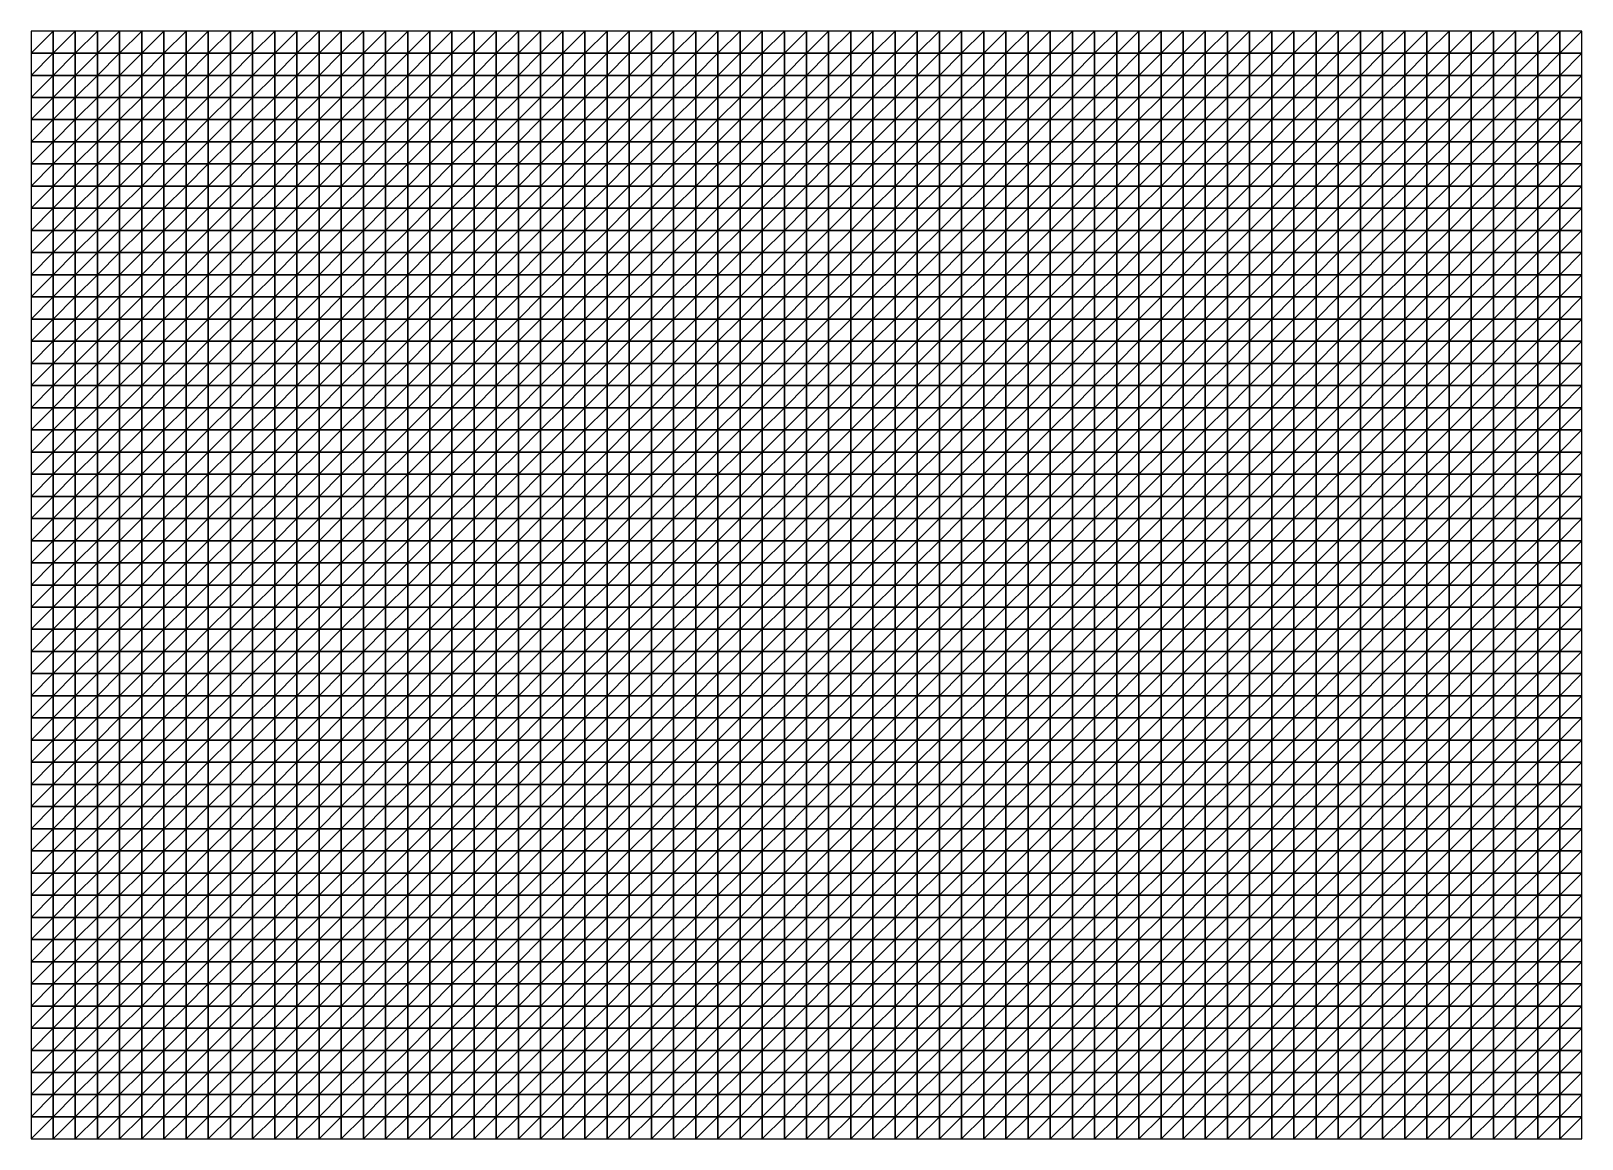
# Model space of a CAD drawing. Extents: x 504700 to 505400, y 9011750 to 9012250.
import ezdxf

# ---------------------------------------------------------------- set-up
doc = ezdxf.new("R2010")
doc.units = 0

msp = doc.modelspace()

# ---------------------------------------------------------------- linework, layer by layer
at = {"layer": 'TOPO_JULI'}
for points in [[(504700, 9012240, 313.41), (504710, 9012240, 313.94), (504710, 9012250, 314.05)], [(504700, 9012240, 313.41), (504710, 9012250, 314.05), (504700, 9012250, 313.52)], [(504710, 9012240, 313.94), (504720, 9012240, 314.56), (504720, 9012250, 314.68)], [(504710, 9012240, 313.94), (504720, 9012250, 314.68), (504710, 9012250, 314.05)], [(504720, 9012240, 314.56), (504730, 9012240, 315.24), (504730, 9012250, 315.36)], [(504720, 9012240, 314.56), (504730, 9012250, 315.36), (504720, 9012250, 314.68)], [(504730, 9012240, 315.24), (504740, 9012240, 315.96), (504740, 9012250, 316.08)], [(504730, 9012240, 315.24), (504740, 9012250, 316.08), (504730, 9012250, 315.36)], [(504740, 9012240, 315.96), (504750, 9012240, 316.7), (504750, 9012250, 316.82)], [(504740, 9012240, 315.96), (504750, 9012250, 316.82), (504740, 9012250, 316.08)], [(504750, 9012240, 316.7), (504760, 9012240, 317.42), (504760, 9012250, 317.54)], [(504750, 9012240, 316.7), (504760, 9012250, 317.54), (504750, 9012250, 316.82)], [(504760, 9012240, 317.42), (504770, 9012240, 318.1), (504770, 9012250, 318.22)], [(504760, 9012240, 317.42), (504770, 9012250, 318.22), (504760, 9012250, 317.54)], [(504770, 9012240, 318.1), (504780, 9012240, 318.72), (504780, 9012250, 318.84)], [(504770, 9012240, 318.1), (504780, 9012250, 318.84), (504770, 9012250, 318.22)], [(504780, 9012240, 318.72), (504790, 9012240, 319.27), (504790, 9012250, 319.39)], [(504780, 9012240, 318.72), (504790, 9012250, 319.39), (504780, 9012250, 318.84)], [(504790, 9012240, 319.27), (504800, 9012240, 319.72), (504800, 9012250, 319.83)], [(504790, 9012240, 319.27), (504800, 9012250, 319.83), (504790, 9012250, 319.39)], [(504800, 9012240, 319.72), (504810, 9012240, 320.09), (504810, 9012250, 320.19)], [(504800, 9012240, 319.72), (504810, 9012250, 320.19), (504800, 9012250, 319.83)], [(504810, 9012240, 320.09), (504820, 9012240, 320.34), (504820, 9012250, 320.43)], [(504810, 9012240, 320.09), (504820, 9012250, 320.43), (504810, 9012250, 320.19)], [(504820, 9012240, 320.34), (504830, 9012240, 320.51), (504830, 9012250, 320.6)], [(504820, 9012240, 320.34), (504830, 9012250, 320.6), (504820, 9012250, 320.43)], [(504830, 9012240, 320.51), (504840, 9012240, 320.59), (504840, 9012250, 320.66)], [(504830, 9012240, 320.51), (504840, 9012250, 320.66), (504830, 9012250, 320.6)], [(504840, 9012240, 320.59), (504850, 9012240, 320.61), (504850, 9012250, 320.67)], [(504840, 9012240, 320.59), (504850, 9012250, 320.67), (504840, 9012250, 320.66)], [(504850, 9012240, 320.61), (504860, 9012240, 320.57), (504860, 9012250, 320.62)], [(504850, 9012240, 320.61), (504860, 9012250, 320.62), (504850, 9012250, 320.67)], [(504860, 9012240, 320.57), (504870, 9012240, 320.51), (504870, 9012250, 320.55)], [(504860, 9012240, 320.57), (504870, 9012250, 320.55), (504860, 9012250, 320.62)], [(504870, 9012240, 320.51), (504880, 9012240, 320.46), (504880, 9012250, 320.49)], [(504870, 9012240, 320.51), (504880, 9012250, 320.49), (504870, 9012250, 320.55)], [(504880, 9012240, 320.46), (504890, 9012240, 320.43), (504890, 9012250, 320.44)], [(504880, 9012240, 320.46), (504890, 9012250, 320.44), (504880, 9012250, 320.49)], [(504890, 9012240, 320.43), (504900, 9012240, 320.46), (504900, 9012250, 320.46)], [(504890, 9012240, 320.43), (504900, 9012250, 320.46), (504890, 9012250, 320.44)], [(504900, 9012240, 320.46), (504910, 9012240, 320.55), (504910, 9012250, 320.53)], [(504900, 9012240, 320.46), (504910, 9012250, 320.53), (504900, 9012250, 320.46)], [(504910, 9012240, 320.55), (504920, 9012240, 320.75), (504920, 9012250, 320.71)], [(504910, 9012240, 320.55), (504920, 9012250, 320.71), (504910, 9012250, 320.53)], [(504920, 9012240, 320.75), (504930, 9012240, 321.03), (504930, 9012250, 320.98)], [(504920, 9012240, 320.75), (504930, 9012250, 320.98), (504920, 9012250, 320.71)], [(504930, 9012240, 321.03), (504940, 9012240, 321.43), (504940, 9012250, 321.37)], [(504930, 9012240, 321.03), (504940, 9012250, 321.37), (504930, 9012250, 320.98)], [(504940, 9012240, 321.43), (504950, 9012240, 321.93), (504950, 9012250, 321.84)], [(504940, 9012240, 321.43), (504950, 9012250, 321.84), (504940, 9012250, 321.37)], [(504950, 9012240, 321.93), (504960, 9012240, 322.55), (504960, 9012250, 322.44)], [(504950, 9012240, 321.93), (504960, 9012250, 322.44), (504950, 9012250, 321.84)], [(504960, 9012240, 322.55), (504970, 9012240, 323.24), (504970, 9012250, 323.12)], [(504960, 9012240, 322.55), (504970, 9012250, 323.12), (504960, 9012250, 322.44)], [(504970, 9012240, 323.24), (504980, 9012240, 324.01), (504980, 9012250, 323.87)], [(504970, 9012240, 323.24), (504980, 9012250, 323.87), (504970, 9012250, 323.12)], [(504980, 9012240, 324.01), (504990, 9012240, 324.83), (504990, 9012250, 324.67)], [(504980, 9012240, 324.01), (504990, 9012250, 324.67), (504980, 9012250, 323.87)], [(504990, 9012240, 324.83), (505000, 9012240, 325.68), (505000, 9012250, 325.5)], [(504990, 9012240, 324.83), (505000, 9012250, 325.5), (504990, 9012250, 324.67)], [(505000, 9012240, 325.68), (505010, 9012240, 326.53), (505010, 9012250, 326.33)], [(505000, 9012240, 325.68), (505010, 9012250, 326.33), (505000, 9012250, 325.5)], [(505010, 9012240, 326.53), (505020, 9012240, 327.35), (505020, 9012250, 327.13)], [(505010, 9012240, 326.53), (505020, 9012250, 327.13), (505010, 9012250, 326.33)], [(505020, 9012240, 327.35), (505030, 9012240, 328.12), (505030, 9012250, 327.88)], [(505020, 9012240, 327.35), (505030, 9012250, 327.88), (505020, 9012250, 327.13)], [(505030, 9012240, 328.12), (505040, 9012240, 328.81), (505040, 9012250, 328.56)], [(505030, 9012240, 328.12), (505040, 9012250, 328.56), (505030, 9012250, 327.88)], [(505040, 9012240, 328.81), (505050, 9012240, 329.43), (505050, 9012250, 329.16)], [(505040, 9012240, 328.81), (505050, 9012250, 329.16), (505040, 9012250, 328.56)], [(505050, 9012240, 329.43), (505060, 9012240, 329.93), (505060, 9012250, 329.63)], [(505050, 9012240, 329.43), (505060, 9012250, 329.63), (505050, 9012250, 329.16)], [(505060, 9012240, 329.93), (505070, 9012240, 330.33), (505070, 9012250, 330.02)], [(505060, 9012240, 329.93), (505070, 9012250, 330.02), (505060, 9012250, 329.63)], [(505070, 9012240, 330.33), (505080, 9012240, 330.61), (505080, 9012250, 330.29)], [(505070, 9012240, 330.33), (505080, 9012250, 330.29), (505070, 9012250, 330.02)], [(505080, 9012240, 330.61), (505090, 9012240, 330.81), (505090, 9012250, 330.47)], [(505080, 9012240, 330.61), (505090, 9012250, 330.47), (505080, 9012250, 330.29)], [(505090, 9012240, 330.81), (505100, 9012240, 330.9), (505100, 9012250, 330.54)], [(505090, 9012240, 330.81), (505100, 9012250, 330.54), (505090, 9012250, 330.47)], [(505100, 9012240, 330.9), (505110, 9012240, 330.93), (505110, 9012250, 330.56)], [(505100, 9012240, 330.9), (505110, 9012250, 330.56), (505100, 9012250, 330.54)], [(505110, 9012240, 330.93), (505120, 9012240, 330.9), (505120, 9012250, 330.51)], [(505110, 9012240, 330.93), (505120, 9012250, 330.51), (505110, 9012250, 330.56)], [(505120, 9012240, 330.9), (505130, 9012240, 330.85), (505130, 9012250, 330.45)], [(505120, 9012240, 330.9), (505130, 9012250, 330.45), (505120, 9012250, 330.51)], [(505130, 9012240, 330.85), (505140, 9012240, 330.79), (505140, 9012250, 330.38)], [(505130, 9012240, 330.85), (505140, 9012250, 330.38), (505130, 9012250, 330.45)], [(505140, 9012240, 330.79), (505150, 9012240, 330.75), (505150, 9012250, 330.33)], [(505140, 9012240, 330.79), (505150, 9012250, 330.33), (505140, 9012250, 330.38)], [(505150, 9012240, 330.75), (505160, 9012240, 330.77), (505160, 9012250, 330.34)], [(505150, 9012240, 330.75), (505160, 9012250, 330.34), (505150, 9012250, 330.33)], [(505160, 9012240, 330.77), (505170, 9012240, 330.85), (505170, 9012250, 330.4)], [(505160, 9012240, 330.77), (505170, 9012250, 330.4), (505160, 9012250, 330.34)], [(505170, 9012240, 330.85), (505180, 9012240, 331.02), (505180, 9012250, 330.57)], [(505170, 9012240, 330.85), (505180, 9012250, 330.57), (505170, 9012250, 330.4)], [(505180, 9012240, 331.02), (505190, 9012240, 331.27), (505190, 9012250, 330.81)], [(505180, 9012240, 331.02), (505190, 9012250, 330.81), (505180, 9012250, 330.57)], [(505190, 9012240, 331.27), (505200, 9012240, 331.64), (505200, 9012250, 331.17)], [(505190, 9012240, 331.27), (505200, 9012250, 331.17), (505190, 9012250, 330.81)], [(505200, 9012240, 331.64), (505210, 9012240, 332.09), (505210, 9012250, 331.61)], [(505200, 9012240, 331.64), (505210, 9012250, 331.61), (505200, 9012250, 331.17)], [(505210, 9012240, 332.09), (505220, 9012240, 332.64), (505220, 9012250, 332.16)], [(505210, 9012240, 332.09), (505220, 9012250, 332.16), (505210, 9012250, 331.61)], [(505220, 9012240, 332.64), (505230, 9012240, 333.26), (505230, 9012250, 332.78)], [(505220, 9012240, 332.64), (505230, 9012250, 332.78), (505220, 9012250, 332.16)], [(505230, 9012240, 333.26), (505240, 9012240, 333.94), (505240, 9012250, 333.46)], [(505230, 9012240, 333.26), (505240, 9012250, 333.46), (505230, 9012250, 332.78)], [(505240, 9012240, 333.94), (505250, 9012240, 334.66), (505250, 9012250, 334.18)], [(505240, 9012240, 333.94), (505250, 9012250, 334.18), (505240, 9012250, 333.46)], [(505250, 9012240, 334.66), (505260, 9012240, 335.4), (505260, 9012250, 334.92)], [(505250, 9012240, 334.66), (505260, 9012250, 334.92), (505250, 9012250, 334.18)], [(505260, 9012240, 335.4), (505270, 9012240, 336.12), (505270, 9012250, 335.64)], [(505260, 9012240, 335.4), (505270, 9012250, 335.64), (505260, 9012250, 334.92)], [(505270, 9012240, 336.12), (505280, 9012240, 336.8), (505280, 9012250, 336.32)], [(505270, 9012240, 336.12), (505280, 9012250, 336.32), (505270, 9012250, 335.64)], [(505280, 9012240, 336.8), (505290, 9012240, 337.42), (505290, 9012250, 336.95)], [(505280, 9012240, 336.8), (505290, 9012250, 336.95), (505280, 9012250, 336.32)], [(505290, 9012240, 337.42), (505300, 9012240, 337.95), (505300, 9012250, 337.48)], [(505290, 9012240, 337.42), (505300, 9012250, 337.48), (505290, 9012250, 336.95)], [(505300, 9012240, 337.95), (505310, 9012240, 338.4), (505310, 9012250, 337.94)], [(505300, 9012240, 337.95), (505310, 9012250, 337.94), (505300, 9012250, 337.48)], [(505310, 9012240, 338.4), (505320, 9012240, 338.72), (505320, 9012250, 338.26)], [(505310, 9012240, 338.4), (505320, 9012250, 338.26), (505310, 9012250, 337.94)], [(505320, 9012240, 338.72), (505330, 9012240, 338.95), (505330, 9012250, 338.5)], [(505320, 9012240, 338.72), (505330, 9012250, 338.5), (505320, 9012250, 338.26)], [(505330, 9012240, 338.95), (505340, 9012240, 339.04), (505340, 9012250, 338.61)], [(505330, 9012240, 338.95), (505340, 9012250, 338.61), (505330, 9012250, 338.5)], [(505340, 9012240, 339.04), (505350, 9012240, 339.06), (505350, 9012250, 338.63)], [(505340, 9012240, 339.04), (505350, 9012250, 338.63), (505340, 9012250, 338.61)], [(505350, 9012240, 339.06), (505360, 9012240, 338.97), (505360, 9012250, 338.55)], [(505350, 9012240, 339.06), (505360, 9012250, 338.55), (505350, 9012250, 338.63)], [(505360, 9012240, 338.97), (505370, 9012240, 338.82), (505370, 9012250, 338.42)], [(505360, 9012240, 338.97), (505370, 9012250, 338.42), (505360, 9012250, 338.55)], [(505370, 9012240, 338.82), (505380, 9012240, 338.62), (505380, 9012250, 338.23)], [(505370, 9012240, 338.82), (505380, 9012250, 338.23), (505370, 9012250, 338.42)], [(505380, 9012240, 338.62), (505390, 9012240, 338.4), (505390, 9012250, 338.02)], [(505380, 9012240, 338.62), (505390, 9012250, 338.02), (505380, 9012250, 338.23)], [(505390, 9012240, 338.4), (505400, 9012240, 338.18), (505400, 9012250, 337.82)], [(505390, 9012240, 338.4), (505400, 9012250, 337.82), (505390, 9012250, 338.02)], [(504700, 9012230, 313.31), (504710, 9012230, 313.83), (504710, 9012240, 313.94)], [(504700, 9012230, 313.31), (504710, 9012240, 313.94), (504700, 9012240, 313.41)], [(504710, 9012230, 313.83), (504720, 9012230, 314.45), (504720, 9012240, 314.56)], [(504710, 9012230, 313.83), (504720, 9012240, 314.56), (504710, 9012240, 313.94)], [(504720, 9012230, 314.45), (504730, 9012230, 315.12), (504730, 9012240, 315.24)], [(504720, 9012230, 314.45), (504730, 9012240, 315.24), (504720, 9012240, 314.56)], [(504730, 9012230, 315.12), (504740, 9012230, 315.84), (504740, 9012240, 315.96)], [(504730, 9012230, 315.12), (504740, 9012240, 315.96), (504730, 9012240, 315.24)], [(504740, 9012230, 315.84), (504750, 9012230, 316.58), (504750, 9012240, 316.7)], [(504740, 9012230, 315.84), (504750, 9012240, 316.7), (504740, 9012240, 315.96)], [(504750, 9012230, 316.58), (504760, 9012230, 317.3), (504760, 9012240, 317.42)], [(504750, 9012230, 316.58), (504760, 9012240, 317.42), (504750, 9012240, 316.7)], [(504760, 9012230, 317.3), (504770, 9012230, 317.99), (504770, 9012240, 318.1)], [(504760, 9012230, 317.3), (504770, 9012240, 318.1), (504760, 9012240, 317.42)], [(504770, 9012230, 317.99), (504780, 9012230, 318.61), (504780, 9012240, 318.72)], [(504770, 9012230, 317.99), (504780, 9012240, 318.72), (504770, 9012240, 318.1)], [(504780, 9012230, 318.61), (504790, 9012230, 319.17), (504790, 9012240, 319.27)], [(504780, 9012230, 318.61), (504790, 9012240, 319.27), (504780, 9012240, 318.72)], [(504790, 9012230, 319.17), (504800, 9012230, 319.62), (504800, 9012240, 319.72)], [(504790, 9012230, 319.17), (504800, 9012240, 319.72), (504790, 9012240, 319.27)], [(504800, 9012230, 319.62), (504810, 9012230, 319.99), (504810, 9012240, 320.09)], [(504800, 9012230, 319.62), (504810, 9012240, 320.09), (504800, 9012240, 319.72)], [(504810, 9012230, 319.99), (504820, 9012230, 320.25), (504820, 9012240, 320.34)], [(504810, 9012230, 319.99), (504820, 9012240, 320.34), (504810, 9012240, 320.09)], [(504820, 9012230, 320.25), (504830, 9012230, 320.43), (504830, 9012240, 320.51)], [(504820, 9012230, 320.25), (504830, 9012240, 320.51), (504820, 9012240, 320.34)], [(504830, 9012230, 320.43), (504840, 9012230, 320.52), (504840, 9012240, 320.59)], [(504830, 9012230, 320.43), (504840, 9012240, 320.59), (504830, 9012240, 320.51)], [(504840, 9012230, 320.52), (504850, 9012230, 320.54), (504850, 9012240, 320.61)], [(504840, 9012230, 320.52), (504850, 9012240, 320.61), (504840, 9012240, 320.59)], [(504850, 9012230, 320.54), (504860, 9012230, 320.52), (504860, 9012240, 320.57)], [(504850, 9012230, 320.54), (504860, 9012240, 320.57), (504850, 9012240, 320.61)], [(504860, 9012230, 320.52), (504870, 9012230, 320.48), (504870, 9012240, 320.51)], [(504860, 9012230, 320.52), (504870, 9012240, 320.51), (504860, 9012240, 320.57)], [(504870, 9012230, 320.48), (504880, 9012230, 320.43), (504880, 9012240, 320.46)], [(504870, 9012230, 320.48), (504880, 9012240, 320.46), (504870, 9012240, 320.51)], [(504880, 9012230, 320.43), (504890, 9012230, 320.42), (504890, 9012240, 320.43)], [(504880, 9012230, 320.43), (504890, 9012240, 320.43), (504880, 9012240, 320.46)], [(504890, 9012230, 320.42), (504900, 9012230, 320.47), (504900, 9012240, 320.46)], [(504890, 9012230, 320.42), (504900, 9012240, 320.46), (504890, 9012240, 320.43)], [(504900, 9012230, 320.47), (504910, 9012230, 320.57), (504910, 9012240, 320.55)], [(504900, 9012230, 320.47), (504910, 9012240, 320.55), (504900, 9012240, 320.46)], [(504910, 9012230, 320.57), (504920, 9012230, 320.78), (504920, 9012240, 320.75)], [(504910, 9012230, 320.57), (504920, 9012240, 320.75), (504910, 9012240, 320.55)], [(504920, 9012230, 320.78), (504930, 9012230, 321.08), (504930, 9012240, 321.03)], [(504920, 9012230, 320.78), (504930, 9012240, 321.03), (504920, 9012240, 320.75)], [(504930, 9012230, 321.08), (504940, 9012230, 321.5), (504940, 9012240, 321.43)], [(504930, 9012230, 321.08), (504940, 9012240, 321.43), (504930, 9012240, 321.03)], [(504940, 9012230, 321.5), (504950, 9012230, 322.02), (504950, 9012240, 321.93)], [(504940, 9012230, 321.5), (504950, 9012240, 321.93), (504940, 9012240, 321.43)], [(504950, 9012230, 322.02), (504960, 9012230, 322.65), (504960, 9012240, 322.55)], [(504950, 9012230, 322.02), (504960, 9012240, 322.55), (504950, 9012240, 321.93)], [(504960, 9012230, 322.65), (504970, 9012230, 323.36), (504970, 9012240, 323.24)], [(504960, 9012230, 322.65), (504970, 9012240, 323.24), (504960, 9012240, 322.55)], [(504970, 9012230, 323.36), (504980, 9012230, 324.16), (504980, 9012240, 324.01)], [(504970, 9012230, 323.36), (504980, 9012240, 324.01), (504970, 9012240, 323.24)], [(504980, 9012230, 324.16), (504990, 9012230, 324.99), (504990, 9012240, 324.83)], [(504980, 9012230, 324.16), (504990, 9012240, 324.83), (504980, 9012240, 324.01)], [(504990, 9012230, 324.99), (505000, 9012230, 325.86), (505000, 9012240, 325.68)], [(504990, 9012230, 324.99), (505000, 9012240, 325.68), (504990, 9012240, 324.83)], [(505000, 9012230, 325.86), (505010, 9012230, 326.73), (505010, 9012240, 326.53)], [(505000, 9012230, 325.86), (505010, 9012240, 326.53), (505000, 9012240, 325.68)], [(505010, 9012230, 326.73), (505020, 9012230, 327.56), (505020, 9012240, 327.35)], [(505010, 9012230, 326.73), (505020, 9012240, 327.35), (505010, 9012240, 326.53)], [(505020, 9012230, 327.56), (505030, 9012230, 328.36), (505030, 9012240, 328.12)], [(505020, 9012230, 327.56), (505030, 9012240, 328.12), (505020, 9012240, 327.35)], [(505030, 9012230, 328.36), (505040, 9012230, 329.07), (505040, 9012240, 328.81)], [(505030, 9012230, 328.36), (505040, 9012240, 328.81), (505030, 9012240, 328.12)], [(505040, 9012230, 329.07), (505050, 9012230, 329.7), (505050, 9012240, 329.43)], [(505040, 9012230, 329.07), (505050, 9012240, 329.43), (505040, 9012240, 328.81)], [(505050, 9012230, 329.7), (505060, 9012230, 330.22), (505060, 9012240, 329.93)], [(505050, 9012230, 329.7), (505060, 9012240, 329.93), (505050, 9012240, 329.43)], [(505060, 9012230, 330.22), (505070, 9012230, 330.64), (505070, 9012240, 330.33)], [(505060, 9012230, 330.22), (505070, 9012240, 330.33), (505060, 9012240, 329.93)], [(505070, 9012230, 330.64), (505080, 9012230, 330.94), (505080, 9012240, 330.61)], [(505070, 9012230, 330.64), (505080, 9012240, 330.61), (505070, 9012240, 330.33)], [(505080, 9012230, 330.94), (505090, 9012230, 331.15), (505090, 9012240, 330.81)], [(505080, 9012230, 330.94), (505090, 9012240, 330.81), (505080, 9012240, 330.61)], [(505090, 9012230, 331.15), (505100, 9012230, 331.25), (505100, 9012240, 330.9)], [(505090, 9012230, 331.15), (505100, 9012240, 330.9), (505090, 9012240, 330.81)], [(505100, 9012230, 331.25), (505110, 9012230, 331.3), (505110, 9012240, 330.93)], [(505100, 9012230, 331.25), (505110, 9012240, 330.93), (505100, 9012240, 330.9)], [(505110, 9012230, 331.3), (505120, 9012230, 331.29), (505120, 9012240, 330.9)], [(505110, 9012230, 331.3), (505120, 9012240, 330.9), (505110, 9012240, 330.93)], [(505120, 9012230, 331.29), (505130, 9012230, 331.24), (505130, 9012240, 330.85)], [(505120, 9012230, 331.29), (505130, 9012240, 330.85), (505120, 9012240, 330.9)], [(505130, 9012230, 331.24), (505140, 9012230, 331.2), (505140, 9012240, 330.79)], [(505130, 9012230, 331.24), (505140, 9012240, 330.79), (505130, 9012240, 330.85)], [(505140, 9012230, 331.2), (505150, 9012230, 331.18), (505150, 9012240, 330.75)], [(505140, 9012230, 331.2), (505150, 9012240, 330.75), (505140, 9012240, 330.79)], [(505150, 9012230, 331.18), (505160, 9012230, 331.2), (505160, 9012240, 330.77)], [(505150, 9012230, 331.18), (505160, 9012240, 330.77), (505150, 9012240, 330.75)], [(505160, 9012230, 331.2), (505170, 9012230, 331.29), (505170, 9012240, 330.85)], [(505160, 9012230, 331.2), (505170, 9012240, 330.85), (505160, 9012240, 330.77)], [(505170, 9012230, 331.29), (505180, 9012230, 331.47), (505180, 9012240, 331.02)], [(505170, 9012230, 331.29), (505180, 9012240, 331.02), (505170, 9012240, 330.85)], [(505180, 9012230, 331.47), (505190, 9012230, 331.73), (505190, 9012240, 331.27)], [(505180, 9012230, 331.47), (505190, 9012240, 331.27), (505180, 9012240, 331.02)], [(505190, 9012230, 331.73), (505200, 9012230, 332.1), (505200, 9012240, 331.64)], [(505190, 9012230, 331.73), (505200, 9012240, 331.64), (505190, 9012240, 331.27)], [(505200, 9012230, 332.1), (505210, 9012230, 332.55), (505210, 9012240, 332.09)], [(505200, 9012230, 332.1), (505210, 9012240, 332.09), (505200, 9012240, 331.64)], [(505210, 9012230, 332.55), (505220, 9012230, 333.11), (505220, 9012240, 332.64)], [(505210, 9012230, 332.55), (505220, 9012240, 332.64), (505210, 9012240, 332.09)], [(505220, 9012230, 333.11), (505230, 9012230, 333.73), (505230, 9012240, 333.26)], [(505220, 9012230, 333.11), (505230, 9012240, 333.26), (505220, 9012240, 332.64)], [(505230, 9012230, 333.73), (505240, 9012230, 334.42), (505240, 9012240, 333.94)], [(505230, 9012230, 333.73), (505240, 9012240, 333.94), (505230, 9012240, 333.26)], [(505240, 9012230, 334.42), (505250, 9012230, 335.14), (505250, 9012240, 334.66)], [(505240, 9012230, 334.42), (505250, 9012240, 334.66), (505240, 9012240, 333.94)], [(505250, 9012230, 335.14), (505260, 9012230, 335.88), (505260, 9012240, 335.4)], [(505250, 9012230, 335.14), (505260, 9012240, 335.4), (505250, 9012240, 334.66)], [(505260, 9012230, 335.88), (505270, 9012230, 336.6), (505270, 9012240, 336.12)], [(505260, 9012230, 335.88), (505270, 9012240, 336.12), (505260, 9012240, 335.4)], [(505270, 9012230, 336.6), (505280, 9012230, 337.27), (505280, 9012240, 336.8)], [(505270, 9012230, 336.6), (505280, 9012240, 336.8), (505270, 9012240, 336.12)], [(505280, 9012230, 337.27), (505290, 9012230, 337.89), (505290, 9012240, 337.42)], [(505280, 9012230, 337.27), (505290, 9012240, 337.42), (505280, 9012240, 336.8)], [(505290, 9012230, 337.89), (505300, 9012230, 338.41), (505300, 9012240, 337.95)], [(505290, 9012230, 337.89), (505300, 9012240, 337.95), (505290, 9012240, 337.42)], [(505300, 9012230, 338.41), (505310, 9012230, 338.86), (505310, 9012240, 338.4)], [(505300, 9012230, 338.41), (505310, 9012240, 338.4), (505300, 9012240, 337.95)], [(505310, 9012230, 338.86), (505320, 9012230, 339.17), (505320, 9012240, 338.72)], [(505310, 9012230, 338.86), (505320, 9012240, 338.72), (505310, 9012240, 338.4)], [(505320, 9012230, 339.17), (505330, 9012230, 339.39), (505330, 9012240, 338.95)], [(505320, 9012230, 339.17), (505330, 9012240, 338.95), (505320, 9012240, 338.72)], [(505330, 9012230, 339.39), (505340, 9012230, 339.48), (505340, 9012240, 339.04)], [(505330, 9012230, 339.39), (505340, 9012240, 339.04), (505330, 9012240, 338.95)], [(505340, 9012230, 339.48), (505350, 9012230, 339.48), (505350, 9012240, 339.06)], [(505340, 9012230, 339.48), (505350, 9012240, 339.06), (505340, 9012240, 339.04)], [(505350, 9012230, 339.48), (505360, 9012230, 339.38), (505360, 9012240, 338.97)], [(505350, 9012230, 339.48), (505360, 9012240, 338.97), (505350, 9012240, 339.06)], [(505360, 9012230, 339.38), (505370, 9012230, 339.22), (505370, 9012240, 338.82)], [(505360, 9012230, 339.38), (505370, 9012240, 338.82), (505360, 9012240, 338.97)], [(505370, 9012230, 339.22), (505380, 9012230, 339.01), (505380, 9012240, 338.62)], [(505370, 9012230, 339.22), (505380, 9012240, 338.62), (505370, 9012240, 338.82)], [(505380, 9012230, 339.01), (505390, 9012230, 338.77), (505390, 9012240, 338.4)], [(505380, 9012230, 339.01), (505390, 9012240, 338.4), (505380, 9012240, 338.62)], [(505390, 9012230, 338.77), (505400, 9012230, 338.54), (505400, 9012240, 338.18)], [(505390, 9012230, 338.77), (505400, 9012240, 338.18), (505390, 9012240, 338.4)], [(504700, 9012220, 313.21), (504710, 9012220, 313.72), (504710, 9012230, 313.83)], [(504700, 9012220, 313.21), (504710, 9012230, 313.83), (504700, 9012230, 313.31)], [(504710, 9012220, 313.72), (504720, 9012220, 314.34), (504720, 9012230, 314.45)], [(504710, 9012220, 313.72), (504720, 9012230, 314.45), (504710, 9012230, 313.83)], [(504720, 9012220, 314.34), (504730, 9012220, 315.01), (504730, 9012230, 315.12)], [(504720, 9012220, 314.34), (504730, 9012230, 315.12), (504720, 9012230, 314.45)], [(504730, 9012220, 315.01), (504740, 9012220, 315.73), (504740, 9012230, 315.84)], [(504730, 9012220, 315.01), (504740, 9012230, 315.84), (504730, 9012230, 315.12)], [(504740, 9012220, 315.73), (504750, 9012220, 316.46), (504750, 9012230, 316.58)], [(504740, 9012220, 315.73), (504750, 9012230, 316.58), (504740, 9012230, 315.84)], [(504750, 9012220, 316.46), (504760, 9012220, 317.18), (504760, 9012230, 317.3)], [(504750, 9012220, 316.46), (504760, 9012230, 317.3), (504750, 9012230, 316.58)], [(504760, 9012220, 317.18), (504770, 9012220, 317.88), (504770, 9012230, 317.99)], [(504760, 9012220, 317.18), (504770, 9012230, 317.99), (504760, 9012230, 317.3)], [(504770, 9012220, 317.88), (504780, 9012220, 318.5), (504780, 9012230, 318.61)], [(504770, 9012220, 317.88), (504780, 9012230, 318.61), (504770, 9012230, 317.99)], [(504780, 9012220, 318.5), (504790, 9012220, 319.06), (504790, 9012230, 319.17)], [(504780, 9012220, 318.5), (504790, 9012230, 319.17), (504780, 9012230, 318.61)], [(504790, 9012220, 319.06), (504800, 9012220, 319.52), (504800, 9012230, 319.62)], [(504790, 9012220, 319.06), (504800, 9012230, 319.62), (504790, 9012230, 319.17)], [(504800, 9012220, 319.52), (504810, 9012220, 319.9), (504810, 9012230, 319.99)], [(504800, 9012220, 319.52), (504810, 9012230, 319.99), (504800, 9012230, 319.62)], [(504810, 9012220, 319.9), (504820, 9012220, 320.17), (504820, 9012230, 320.25)], [(504810, 9012220, 319.9), (504820, 9012230, 320.25), (504810, 9012230, 319.99)], [(504820, 9012220, 320.17), (504830, 9012220, 320.36), (504830, 9012230, 320.43)], [(504820, 9012220, 320.17), (504830, 9012230, 320.43), (504820, 9012230, 320.25)], [(504830, 9012220, 320.36), (504840, 9012220, 320.45), (504840, 9012230, 320.52)], [(504830, 9012220, 320.36), (504840, 9012230, 320.52), (504830, 9012230, 320.43)], [(504840, 9012220, 320.45), (504850, 9012220, 320.49), (504850, 9012230, 320.54)], [(504840, 9012220, 320.45), (504850, 9012230, 320.54), (504840, 9012230, 320.52)], [(504850, 9012220, 320.49), (504860, 9012220, 320.48), (504860, 9012230, 320.52)], [(504850, 9012220, 320.49), (504860, 9012230, 320.52), (504850, 9012230, 320.54)], [(504860, 9012220, 320.48), (504870, 9012220, 320.44), (504870, 9012230, 320.48)], [(504860, 9012220, 320.48), (504870, 9012230, 320.48), (504860, 9012230, 320.52)], [(504870, 9012220, 320.44), (504880, 9012220, 320.42), (504880, 9012230, 320.43)], [(504870, 9012220, 320.44), (504880, 9012230, 320.43), (504870, 9012230, 320.48)], [(504880, 9012220, 320.42), (504890, 9012220, 320.42), (504890, 9012230, 320.42)], [(504880, 9012220, 320.42), (504890, 9012230, 320.42), (504880, 9012230, 320.43)], [(504890, 9012220, 320.42), (504900, 9012220, 320.47), (504900, 9012230, 320.47)], [(504890, 9012220, 320.42), (504900, 9012230, 320.47), (504890, 9012230, 320.42)], [(504900, 9012220, 320.47), (504910, 9012220, 320.6), (504910, 9012230, 320.57)], [(504900, 9012220, 320.47), (504910, 9012230, 320.57), (504900, 9012230, 320.47)], [(504910, 9012220, 320.6), (504920, 9012220, 320.82), (504920, 9012230, 320.78)], [(504910, 9012220, 320.6), (504920, 9012230, 320.78), (504910, 9012230, 320.57)], [(504920, 9012220, 320.82), (504930, 9012220, 321.14), (504930, 9012230, 321.08)], [(504920, 9012220, 320.82), (504930, 9012230, 321.08), (504920, 9012230, 320.78)], [(504930, 9012220, 321.14), (504940, 9012220, 321.58), (504940, 9012230, 321.5)], [(504930, 9012220, 321.14), (504940, 9012230, 321.5), (504930, 9012230, 321.08)], [(504940, 9012220, 321.58), (504950, 9012220, 322.11), (504950, 9012230, 322.02)], [(504940, 9012220, 321.58), (504950, 9012230, 322.02), (504940, 9012230, 321.5)], [(504950, 9012220, 322.11), (504960, 9012220, 322.76), (504960, 9012230, 322.65)], [(504950, 9012220, 322.11), (504960, 9012230, 322.65), (504950, 9012230, 322.02)], [(504960, 9012220, 322.76), (504970, 9012220, 323.49), (504970, 9012230, 323.36)], [(504960, 9012220, 322.76), (504970, 9012230, 323.36), (504960, 9012230, 322.65)], [(504970, 9012220, 323.49), (504980, 9012220, 324.3), (504980, 9012230, 324.16)], [(504970, 9012220, 323.49), (504980, 9012230, 324.16), (504970, 9012230, 323.36)], [(504980, 9012220, 324.3), (504990, 9012220, 325.15), (504990, 9012230, 324.99)], [(504980, 9012220, 324.3), (504990, 9012230, 324.99), (504980, 9012230, 324.16)], [(504990, 9012220, 325.15), (505000, 9012220, 326.04), (505000, 9012230, 325.86)], [(504990, 9012220, 325.15), (505000, 9012230, 325.86), (504990, 9012230, 324.99)], [(505000, 9012220, 326.04), (505010, 9012220, 326.93), (505010, 9012230, 326.73)], [(505000, 9012220, 326.04), (505010, 9012230, 326.73), (505000, 9012230, 325.86)], [(505010, 9012220, 326.93), (505020, 9012220, 327.78), (505020, 9012230, 327.56)], [(505010, 9012220, 326.93), (505020, 9012230, 327.56), (505010, 9012230, 326.73)], [(505020, 9012220, 327.78), (505030, 9012220, 328.59), (505030, 9012230, 328.36)], [(505020, 9012220, 327.78), (505030, 9012230, 328.36), (505020, 9012230, 327.56)], [(505030, 9012220, 328.59), (505040, 9012220, 329.32), (505040, 9012230, 329.07)], [(505030, 9012220, 328.59), (505040, 9012230, 329.07), (505030, 9012230, 328.36)], [(505040, 9012220, 329.32), (505050, 9012220, 329.97), (505050, 9012230, 329.7)], [(505040, 9012220, 329.32), (505050, 9012230, 329.7), (505040, 9012230, 329.07)], [(505050, 9012220, 329.97), (505060, 9012220, 330.5), (505060, 9012230, 330.22)], [(505050, 9012220, 329.97), (505060, 9012230, 330.22), (505050, 9012230, 329.7)], [(505060, 9012220, 330.5), (505070, 9012220, 330.94), (505070, 9012230, 330.64)], [(505060, 9012220, 330.5), (505070, 9012230, 330.64), (505060, 9012230, 330.22)], [(505070, 9012220, 330.94), (505080, 9012220, 331.26), (505080, 9012230, 330.94)], [(505070, 9012220, 330.94), (505080, 9012230, 330.94), (505070, 9012230, 330.64)], [(505080, 9012220, 331.26), (505090, 9012220, 331.48), (505090, 9012230, 331.15)], [(505080, 9012220, 331.26), (505090, 9012230, 331.15), (505080, 9012230, 330.94)], [(505090, 9012220, 331.48), (505100, 9012220, 331.61), (505100, 9012230, 331.25)], [(505090, 9012220, 331.48), (505100, 9012230, 331.25), (505090, 9012230, 331.15)], [(505100, 9012220, 331.61), (505110, 9012220, 331.66), (505110, 9012230, 331.3)], [(505100, 9012220, 331.61), (505110, 9012230, 331.3), (505100, 9012230, 331.25)], [(505110, 9012220, 331.66), (505120, 9012220, 331.66), (505120, 9012230, 331.29)], [(505110, 9012220, 331.66), (505120, 9012230, 331.29), (505110, 9012230, 331.3)], [(505120, 9012220, 331.66), (505130, 9012220, 331.64), (505130, 9012230, 331.24)], [(505120, 9012220, 331.66), (505130, 9012230, 331.24), (505120, 9012230, 331.29)], [(505130, 9012220, 331.64), (505140, 9012220, 331.6), (505140, 9012230, 331.2)], [(505130, 9012220, 331.64), (505140, 9012230, 331.2), (505130, 9012230, 331.24)], [(505140, 9012220, 331.6), (505150, 9012220, 331.59), (505150, 9012230, 331.18)], [(505140, 9012220, 331.6), (505150, 9012230, 331.18), (505140, 9012230, 331.2)], [(505150, 9012220, 331.59), (505160, 9012220, 331.63), (505160, 9012230, 331.2)], [(505150, 9012220, 331.59), (505160, 9012230, 331.2), (505150, 9012230, 331.18)], [(505160, 9012220, 331.63), (505170, 9012220, 331.72), (505170, 9012230, 331.29)], [(505160, 9012220, 331.63), (505170, 9012230, 331.29), (505160, 9012230, 331.2)], [(505170, 9012220, 331.72), (505180, 9012220, 331.91), (505180, 9012230, 331.47)], [(505170, 9012220, 331.72), (505180, 9012230, 331.47), (505170, 9012230, 331.29)], [(505180, 9012220, 331.91), (505190, 9012220, 332.18), (505190, 9012230, 331.73)], [(505180, 9012220, 331.91), (505190, 9012230, 331.73), (505180, 9012230, 331.47)], [(505190, 9012220, 332.18), (505200, 9012220, 332.56), (505200, 9012230, 332.1)], [(505190, 9012220, 332.18), (505200, 9012230, 332.1), (505190, 9012230, 331.73)], [(505200, 9012220, 332.56), (505210, 9012220, 333.02), (505210, 9012230, 332.55)], [(505200, 9012220, 332.56), (505210, 9012230, 332.55), (505200, 9012230, 332.1)], [(505210, 9012220, 333.02), (505220, 9012220, 333.58), (505220, 9012230, 333.11)], [(505210, 9012220, 333.02), (505220, 9012230, 333.11), (505210, 9012230, 332.55)], [(505220, 9012220, 333.58), (505230, 9012220, 334.2), (505230, 9012230, 333.73)], [(505220, 9012220, 333.58), (505230, 9012230, 333.73), (505220, 9012230, 333.11)], [(505230, 9012220, 334.2), (505240, 9012220, 334.9), (505240, 9012230, 334.42)], [(505230, 9012220, 334.2), (505240, 9012230, 334.42), (505230, 9012230, 333.73)], [(505240, 9012220, 334.9), (505250, 9012220, 335.62), (505250, 9012230, 335.14)], [(505240, 9012220, 334.9), (505250, 9012230, 335.14), (505240, 9012230, 334.42)], [(505250, 9012220, 335.62), (505260, 9012220, 336.35), (505260, 9012230, 335.88)], [(505250, 9012220, 335.62), (505260, 9012230, 335.88), (505250, 9012230, 335.14)], [(505260, 9012220, 336.35), (505270, 9012220, 337.07), (505270, 9012230, 336.6)], [(505260, 9012220, 336.35), (505270, 9012230, 336.6), (505260, 9012230, 335.88)], [(505270, 9012220, 337.07), (505280, 9012220, 337.74), (505280, 9012230, 337.27)], [(505270, 9012220, 337.07), (505280, 9012230, 337.27), (505270, 9012230, 336.6)], [(505280, 9012220, 337.74), (505290, 9012220, 338.36), (505290, 9012230, 337.89)], [(505280, 9012220, 337.74), (505290, 9012230, 337.89), (505280, 9012230, 337.27)], [(505290, 9012220, 338.36), (505300, 9012220, 338.87), (505300, 9012230, 338.41)], [(505290, 9012220, 338.36), (505300, 9012230, 338.41), (505290, 9012230, 337.89)], [(505300, 9012220, 338.87), (505310, 9012220, 339.31), (505310, 9012230, 338.86)], [(505300, 9012220, 338.87), (505310, 9012230, 338.86), (505300, 9012230, 338.41)], [(505310, 9012220, 339.31), (505320, 9012220, 339.62), (505320, 9012230, 339.17)], [(505310, 9012220, 339.31), (505320, 9012230, 339.17), (505310, 9012230, 338.86)], [(505320, 9012220, 339.62), (505330, 9012220, 339.83), (505330, 9012230, 339.39)], [(505320, 9012220, 339.62), (505330, 9012230, 339.39), (505320, 9012230, 339.17)], [(505330, 9012220, 339.83), (505340, 9012220, 339.91), (505340, 9012230, 339.48)], [(505330, 9012220, 339.83), (505340, 9012230, 339.48), (505330, 9012230, 339.39)], [(505340, 9012220, 339.91), (505350, 9012220, 339.9), (505350, 9012230, 339.48)], [(505340, 9012220, 339.91), (505350, 9012230, 339.48), (505340, 9012230, 339.48)], [(505350, 9012220, 339.9), (505360, 9012220, 339.79), (505360, 9012230, 339.38)], [(505350, 9012220, 339.9), (505360, 9012230, 339.38), (505350, 9012230, 339.48)], [(505360, 9012220, 339.79), (505370, 9012220, 339.62), (505370, 9012230, 339.22)], [(505360, 9012220, 339.79), (505370, 9012230, 339.22), (505360, 9012230, 339.38)], [(505370, 9012220, 339.62), (505380, 9012220, 339.39), (505380, 9012230, 339.01)], [(505370, 9012220, 339.62), (505380, 9012230, 339.01), (505370, 9012230, 339.22)], [(505380, 9012220, 339.39), (505390, 9012220, 339.14), (505390, 9012230, 338.77)], [(505380, 9012220, 339.39), (505390, 9012230, 338.77), (505380, 9012230, 339.01)], [(505390, 9012220, 339.14), (505400, 9012220, 338.9), (505400, 9012230, 338.54)], [(505390, 9012220, 339.14), (505400, 9012230, 338.54), (505390, 9012230, 338.77)], [(504700, 9012210, 313.11), (504710, 9012210, 313.63), (504710, 9012220, 313.72)], [(504700, 9012210, 313.11), (504710, 9012220, 313.72), (504700, 9012220, 313.21)], [(504710, 9012210, 313.63), (504720, 9012210, 314.24), (504720, 9012220, 314.34)], [(504710, 9012210, 313.63), (504720, 9012220, 314.34), (504710, 9012220, 313.72)], [(504720, 9012210, 314.24), (504730, 9012210, 314.91), (504730, 9012220, 315.01)], [(504720, 9012210, 314.24), (504730, 9012220, 315.01), (504720, 9012220, 314.34)], [(504730, 9012210, 314.91), (504740, 9012210, 315.63), (504740, 9012220, 315.73)], [(504730, 9012210, 314.91), (504740, 9012220, 315.73), (504730, 9012220, 315.01)], [(504740, 9012210, 315.63), (504750, 9012210, 316.36), (504750, 9012220, 316.46)], [(504740, 9012210, 315.63), (504750, 9012220, 316.46), (504740, 9012220, 315.73)], [(504750, 9012210, 316.36), (504760, 9012210, 317.08), (504760, 9012220, 317.18)], [(504750, 9012210, 316.36), (504760, 9012220, 317.18), (504750, 9012220, 316.46)], [(504760, 9012210, 317.08), (504770, 9012210, 317.77), (504770, 9012220, 317.88)], [(504760, 9012210, 317.08), (504770, 9012220, 317.88), (504760, 9012220, 317.18)], [(504770, 9012210, 317.77), (504780, 9012210, 318.4), (504780, 9012220, 318.5)], [(504770, 9012210, 317.77), (504780, 9012220, 318.5), (504770, 9012220, 317.88)], [(504780, 9012210, 318.4), (504790, 9012210, 318.97), (504790, 9012220, 319.06)], [(504780, 9012210, 318.4), (504790, 9012220, 319.06), (504780, 9012220, 318.5)], [(504790, 9012210, 318.97), (504800, 9012210, 319.43), (504800, 9012220, 319.52)], [(504790, 9012210, 318.97), (504800, 9012220, 319.52), (504790, 9012220, 319.06)], [(504800, 9012210, 319.43), (504810, 9012210, 319.82), (504810, 9012220, 319.9)], [(504800, 9012210, 319.43), (504810, 9012220, 319.9), (504800, 9012220, 319.52)], [(504810, 9012210, 319.82), (504820, 9012210, 320.09), (504820, 9012220, 320.17)], [(504810, 9012210, 319.82), (504820, 9012220, 320.17), (504810, 9012220, 319.9)], [(504820, 9012210, 320.09), (504830, 9012210, 320.29), (504830, 9012220, 320.36)], [(504820, 9012210, 320.09), (504830, 9012220, 320.36), (504820, 9012220, 320.17)], [(504830, 9012210, 320.29), (504840, 9012210, 320.39), (504840, 9012220, 320.45)], [(504830, 9012210, 320.29), (504840, 9012220, 320.45), (504830, 9012220, 320.36)], [(504840, 9012210, 320.39), (504850, 9012210, 320.44), (504850, 9012220, 320.49)], [(504840, 9012210, 320.39), (504850, 9012220, 320.49), (504840, 9012220, 320.45)], [(504850, 9012210, 320.44), (504860, 9012210, 320.44), (504860, 9012220, 320.48)], [(504850, 9012210, 320.44), (504860, 9012220, 320.48), (504850, 9012220, 320.49)], [(504860, 9012210, 320.44), (504870, 9012210, 320.42), (504870, 9012220, 320.44)], [(504860, 9012210, 320.44), (504870, 9012220, 320.44), (504860, 9012220, 320.48)], [(504870, 9012210, 320.42), (504880, 9012210, 320.4), (504880, 9012220, 320.42)], [(504870, 9012210, 320.42), (504880, 9012220, 320.42), (504870, 9012220, 320.44)], [(504880, 9012210, 320.4), (504890, 9012210, 320.41), (504890, 9012220, 320.42)], [(504880, 9012210, 320.4), (504890, 9012220, 320.42), (504880, 9012220, 320.42)], [(504890, 9012210, 320.41), (504900, 9012210, 320.49), (504900, 9012220, 320.47)], [(504890, 9012210, 320.41), (504900, 9012220, 320.47), (504890, 9012220, 320.42)], [(504900, 9012210, 320.49), (504910, 9012210, 320.62), (504910, 9012220, 320.6)], [(504900, 9012210, 320.49), (504910, 9012220, 320.6), (504900, 9012220, 320.47)], [(504910, 9012210, 320.62), (504920, 9012210, 320.87), (504920, 9012220, 320.82)], [(504910, 9012210, 320.62), (504920, 9012220, 320.82), (504910, 9012220, 320.6)], [(504920, 9012210, 320.87), (504930, 9012210, 321.2), (504930, 9012220, 321.14)], [(504920, 9012210, 320.87), (504930, 9012220, 321.14), (504920, 9012220, 320.82)], [(504930, 9012210, 321.2), (504940, 9012210, 321.65), (504940, 9012220, 321.58)], [(504930, 9012210, 321.2), (504940, 9012220, 321.58), (504930, 9012220, 321.14)], [(504940, 9012210, 321.65), (504950, 9012210, 322.2), (504950, 9012220, 322.11)], [(504940, 9012210, 321.65), (504950, 9012220, 322.11), (504940, 9012220, 321.58)], [(504950, 9012210, 322.2), (504960, 9012210, 322.87), (504960, 9012220, 322.76)], [(504950, 9012210, 322.2), (504960, 9012220, 322.76), (504950, 9012220, 322.11)], [(504960, 9012210, 322.87), (504970, 9012210, 323.62), (504970, 9012220, 323.49)], [(504960, 9012210, 322.87), (504970, 9012220, 323.49), (504960, 9012220, 322.76)], [(504970, 9012210, 323.62), (504980, 9012210, 324.44), (504980, 9012220, 324.3)], [(504970, 9012210, 323.62), (504980, 9012220, 324.3), (504970, 9012220, 323.49)], [(504980, 9012210, 324.44), (504990, 9012210, 325.32), (504990, 9012220, 325.15)], [(504980, 9012210, 324.44), (504990, 9012220, 325.15), (504980, 9012220, 324.3)], [(504990, 9012210, 325.32), (505000, 9012210, 326.22), (505000, 9012220, 326.04)], [(504990, 9012210, 325.32), (505000, 9012220, 326.04), (504990, 9012220, 325.15)], [(505000, 9012210, 326.22), (505010, 9012210, 327.12), (505010, 9012220, 326.93)], [(505000, 9012210, 326.22), (505010, 9012220, 326.93), (505000, 9012220, 326.04)], [(505010, 9012210, 327.12), (505020, 9012210, 328), (505020, 9012220, 327.78)], [(505010, 9012210, 327.12), (505020, 9012220, 327.78), (505010, 9012220, 326.93)], [(505020, 9012210, 328), (505030, 9012210, 328.82), (505030, 9012220, 328.59)], [(505020, 9012210, 328), (505030, 9012220, 328.59), (505020, 9012220, 327.78)], [(505030, 9012210, 328.82), (505040, 9012210, 329.57), (505040, 9012220, 329.32)], [(505030, 9012210, 328.82), (505040, 9012220, 329.32), (505030, 9012220, 328.59)], [(505040, 9012210, 329.57), (505050, 9012210, 330.24), (505050, 9012220, 329.97)], [(505040, 9012210, 329.57), (505050, 9012220, 329.97), (505040, 9012220, 329.32)], [(505050, 9012210, 330.24), (505060, 9012210, 330.79), (505060, 9012220, 330.5)], [(505050, 9012210, 330.24), (505060, 9012220, 330.5), (505050, 9012220, 329.97)], [(505060, 9012210, 330.79), (505070, 9012210, 331.24), (505070, 9012220, 330.94)], [(505060, 9012210, 330.79), (505070, 9012220, 330.94), (505060, 9012220, 330.5)], [(505070, 9012210, 331.24), (505080, 9012210, 331.57), (505080, 9012220, 331.26)], [(505070, 9012210, 331.24), (505080, 9012220, 331.26), (505070, 9012220, 330.94)], [(505080, 9012210, 331.57), (505090, 9012210, 331.82), (505090, 9012220, 331.48)], [(505080, 9012210, 331.57), (505090, 9012220, 331.48), (505080, 9012220, 331.26)], [(505090, 9012210, 331.82), (505100, 9012210, 331.95), (505100, 9012220, 331.61)], [(505090, 9012210, 331.82), (505100, 9012220, 331.61), (505090, 9012220, 331.48)], [(505100, 9012210, 331.95), (505110, 9012210, 332.03), (505110, 9012220, 331.66)], [(505100, 9012210, 331.95), (505110, 9012220, 331.66), (505100, 9012220, 331.61)], [(505110, 9012210, 332.03), (505120, 9012210, 332.04), (505120, 9012220, 331.66)], [(505110, 9012210, 332.03), (505120, 9012220, 331.66), (505110, 9012220, 331.66)], [(505120, 9012210, 332.04), (505130, 9012210, 332.02), (505130, 9012220, 331.64)], [(505120, 9012210, 332.04), (505130, 9012220, 331.64), (505120, 9012220, 331.66)], [(505130, 9012210, 332.02), (505140, 9012210, 332), (505140, 9012220, 331.6)], [(505130, 9012210, 332.02), (505140, 9012220, 331.6), (505130, 9012220, 331.64)], [(505140, 9012210, 332), (505150, 9012210, 332), (505150, 9012220, 331.59)], [(505140, 9012210, 332), (505150, 9012220, 331.59), (505140, 9012220, 331.6)], [(505150, 9012210, 332), (505160, 9012210, 332.05), (505160, 9012220, 331.63)], [(505150, 9012210, 332), (505160, 9012220, 331.63), (505150, 9012220, 331.59)], [(505160, 9012210, 332.05), (505170, 9012210, 332.15), (505170, 9012220, 331.72)], [(505160, 9012210, 332.05), (505170, 9012220, 331.72), (505160, 9012220, 331.63)], [(505170, 9012210, 332.15), (505180, 9012210, 332.35), (505180, 9012220, 331.91)], [(505170, 9012210, 332.15), (505180, 9012220, 331.91), (505170, 9012220, 331.72)], [(505180, 9012210, 332.35), (505190, 9012210, 332.62), (505190, 9012220, 332.18)], [(505180, 9012210, 332.35), (505190, 9012220, 332.18), (505180, 9012220, 331.91)], [(505190, 9012210, 332.62), (505200, 9012210, 333.01), (505200, 9012220, 332.56)], [(505190, 9012210, 332.62), (505200, 9012220, 332.56), (505190, 9012220, 332.18)], [(505200, 9012210, 333.01), (505210, 9012210, 333.47), (505210, 9012220, 333.02)], [(505200, 9012210, 333.01), (505210, 9012220, 333.02), (505200, 9012220, 332.56)], [(505210, 9012210, 333.47), (505220, 9012210, 334.04), (505220, 9012220, 333.58)], [(505210, 9012210, 333.47), (505220, 9012220, 333.58), (505210, 9012220, 333.02)], [(505220, 9012210, 334.04), (505230, 9012210, 334.67), (505230, 9012220, 334.2)], [(505220, 9012210, 334.04), (505230, 9012220, 334.2), (505220, 9012220, 333.58)], [(505230, 9012210, 334.67), (505240, 9012210, 335.36), (505240, 9012220, 334.9)], [(505230, 9012210, 334.67), (505240, 9012220, 334.9), (505230, 9012220, 334.2)], [(505240, 9012210, 335.36), (505250, 9012210, 336.08), (505250, 9012220, 335.62)], [(505240, 9012210, 335.36), (505250, 9012220, 335.62), (505240, 9012220, 334.9)], [(505250, 9012210, 336.08), (505260, 9012210, 336.81), (505260, 9012220, 336.35)], [(505250, 9012210, 336.08), (505260, 9012220, 336.35), (505250, 9012220, 335.62)], [(505260, 9012210, 336.81), (505270, 9012210, 337.53), (505270, 9012220, 337.07)], [(505260, 9012210, 336.81), (505270, 9012220, 337.07), (505260, 9012220, 336.35)], [(505270, 9012210, 337.53), (505280, 9012210, 338.2), (505280, 9012220, 337.74)], [(505270, 9012210, 337.53), (505280, 9012220, 337.74), (505270, 9012220, 337.07)], [(505280, 9012210, 338.2), (505290, 9012210, 338.81), (505290, 9012220, 338.36)], [(505280, 9012210, 338.2), (505290, 9012220, 338.36), (505280, 9012220, 337.74)], [(505290, 9012210, 338.81), (505300, 9012210, 339.33), (505300, 9012220, 338.87)], [(505290, 9012210, 338.81), (505300, 9012220, 338.87), (505290, 9012220, 338.36)], [(505300, 9012210, 339.33), (505310, 9012210, 339.76), (505310, 9012220, 339.31)], [(505300, 9012210, 339.33), (505310, 9012220, 339.31), (505300, 9012220, 338.87)], [(505310, 9012210, 339.76), (505320, 9012210, 340.06), (505320, 9012220, 339.62)], [(505310, 9012210, 339.76), (505320, 9012220, 339.62), (505310, 9012220, 339.31)], [(505320, 9012210, 340.06), (505330, 9012210, 340.26), (505330, 9012220, 339.83)], [(505320, 9012210, 340.06), (505330, 9012220, 339.83), (505320, 9012220, 339.62)], [(505330, 9012210, 340.26), (505340, 9012210, 340.33), (505340, 9012220, 339.91)], [(505330, 9012210, 340.26), (505340, 9012220, 339.91), (505330, 9012220, 339.83)], [(505340, 9012210, 340.33), (505350, 9012210, 340.31), (505350, 9012220, 339.9)], [(505340, 9012210, 340.33), (505350, 9012220, 339.9), (505340, 9012220, 339.91)], [(505350, 9012210, 340.31), (505360, 9012210, 340.19), (505360, 9012220, 339.79)], [(505350, 9012210, 340.31), (505360, 9012220, 339.79), (505350, 9012220, 339.9)], [(505360, 9012210, 340.19), (505370, 9012210, 340.01), (505370, 9012220, 339.62)], [(505360, 9012210, 340.19), (505370, 9012220, 339.62), (505360, 9012220, 339.79)], [(505370, 9012210, 340.01), (505380, 9012210, 339.77), (505380, 9012220, 339.39)], [(505370, 9012210, 340.01), (505380, 9012220, 339.39), (505370, 9012220, 339.62)], [(505380, 9012210, 339.77), (505390, 9012210, 339.51), (505390, 9012220, 339.14)], [(505380, 9012210, 339.77), (505390, 9012220, 339.14), (505380, 9012220, 339.39)], [(505390, 9012210, 339.51), (505400, 9012210, 339.25), (505400, 9012220, 338.9)], [(505390, 9012210, 339.51), (505400, 9012220, 338.9), (505390, 9012220, 339.14)], [(504700, 9012200, 313.03), (504710, 9012200, 313.54), (504710, 9012210, 313.63)], [(504700, 9012200, 313.03), (504710, 9012210, 313.63), (504700, 9012210, 313.11)], [(504710, 9012200, 313.54), (504720, 9012200, 314.15), (504720, 9012210, 314.24)], [(504710, 9012200, 313.54), (504720, 9012210, 314.24), (504710, 9012210, 313.63)], [(504720, 9012200, 314.15), (504730, 9012200, 314.81), (504730, 9012210, 314.91)], [(504720, 9012200, 314.15), (504730, 9012210, 314.91), (504720, 9012210, 314.24)], [(504730, 9012200, 314.81), (504740, 9012200, 315.53), (504740, 9012210, 315.63)], [(504730, 9012200, 314.81), (504740, 9012210, 315.63), (504730, 9012210, 314.91)], [(504740, 9012200, 315.53), (504750, 9012200, 316.26), (504750, 9012210, 316.36)], [(504740, 9012200, 315.53), (504750, 9012210, 316.36), (504740, 9012210, 315.63)], [(504750, 9012200, 316.26), (504760, 9012200, 316.98), (504760, 9012210, 317.08)], [(504750, 9012200, 316.26), (504760, 9012210, 317.08), (504750, 9012210, 316.36)], [(504760, 9012200, 316.98), (504770, 9012200, 317.68), (504770, 9012210, 317.77)], [(504760, 9012200, 316.98), (504770, 9012210, 317.77), (504760, 9012210, 317.08)], [(504770, 9012200, 317.68), (504780, 9012200, 318.31), (504780, 9012210, 318.4)], [(504770, 9012200, 317.68), (504780, 9012210, 318.4), (504770, 9012210, 317.77)], [(504780, 9012200, 318.31), (504790, 9012200, 318.88), (504790, 9012210, 318.97)], [(504780, 9012200, 318.31), (504790, 9012210, 318.97), (504780, 9012210, 318.4)], [(504790, 9012200, 318.88), (504800, 9012200, 319.35), (504800, 9012210, 319.43)], [(504790, 9012200, 318.88), (504800, 9012210, 319.43), (504790, 9012210, 318.97)], [(504800, 9012200, 319.35), (504810, 9012200, 319.74), (504810, 9012210, 319.82)], [(504800, 9012200, 319.35), (504810, 9012210, 319.82), (504800, 9012210, 319.43)], [(504810, 9012200, 319.74), (504820, 9012200, 320.02), (504820, 9012210, 320.09)], [(504810, 9012200, 319.74), (504820, 9012210, 320.09), (504810, 9012210, 319.82)], [(504820, 9012200, 320.02), (504830, 9012200, 320.22), (504830, 9012210, 320.29)], [(504820, 9012200, 320.02), (504830, 9012210, 320.29), (504820, 9012210, 320.09)], [(504830, 9012200, 320.22), (504840, 9012200, 320.34), (504840, 9012210, 320.39)], [(504830, 9012200, 320.22), (504840, 9012210, 320.39), (504830, 9012210, 320.29)], [(504840, 9012200, 320.34), (504850, 9012200, 320.39), (504850, 9012210, 320.44)], [(504840, 9012200, 320.34), (504850, 9012210, 320.44), (504840, 9012210, 320.39)], [(504850, 9012200, 320.39), (504860, 9012200, 320.4), (504860, 9012210, 320.44)], [(504850, 9012200, 320.39), (504860, 9012210, 320.44), (504850, 9012210, 320.44)], [(504860, 9012200, 320.4), (504870, 9012200, 320.4), (504870, 9012210, 320.42)], [(504860, 9012200, 320.4), (504870, 9012210, 320.42), (504860, 9012210, 320.44)], [(504870, 9012200, 320.4), (504880, 9012200, 320.39), (504880, 9012210, 320.4)], [(504870, 9012200, 320.4), (504880, 9012210, 320.4), (504870, 9012210, 320.42)], [(504880, 9012200, 320.39), (504890, 9012200, 320.42), (504890, 9012210, 320.41)], [(504880, 9012200, 320.39), (504890, 9012210, 320.41), (504880, 9012210, 320.4)], [(504890, 9012200, 320.42), (504900, 9012200, 320.51), (504900, 9012210, 320.49)], [(504890, 9012200, 320.42), (504900, 9012210, 320.49), (504890, 9012210, 320.41)], [(504900, 9012200, 320.51), (504910, 9012200, 320.65), (504910, 9012210, 320.62)], [(504900, 9012200, 320.51), (504910, 9012210, 320.62), (504900, 9012210, 320.49)], [(504910, 9012200, 320.65), (504920, 9012200, 320.91), (504920, 9012210, 320.87)], [(504910, 9012200, 320.65), (504920, 9012210, 320.87), (504910, 9012210, 320.62)], [(504920, 9012200, 320.91), (504930, 9012200, 321.26), (504930, 9012210, 321.2)], [(504920, 9012200, 320.91), (504930, 9012210, 321.2), (504920, 9012210, 320.87)], [(504930, 9012200, 321.26), (504940, 9012200, 321.73), (504940, 9012210, 321.65)], [(504930, 9012200, 321.26), (504940, 9012210, 321.65), (504930, 9012210, 321.2)], [(504940, 9012200, 321.73), (504950, 9012200, 322.3), (504950, 9012210, 322.2)], [(504940, 9012200, 321.73), (504950, 9012210, 322.2), (504940, 9012210, 321.65)], [(504950, 9012200, 322.3), (504960, 9012200, 322.98), (504960, 9012210, 322.87)], [(504950, 9012200, 322.3), (504960, 9012210, 322.87), (504950, 9012210, 322.2)], [(504960, 9012200, 322.98), (504970, 9012200, 323.74), (504970, 9012210, 323.62)], [(504960, 9012200, 322.98), (504970, 9012210, 323.62), (504960, 9012210, 322.87)], [(504970, 9012200, 323.74), (504980, 9012200, 324.59), (504980, 9012210, 324.44)], [(504970, 9012200, 323.74), (504980, 9012210, 324.44), (504970, 9012210, 323.62)], [(504980, 9012200, 324.59), (504990, 9012200, 325.48), (504990, 9012210, 325.32)], [(504980, 9012200, 324.59), (504990, 9012210, 325.32), (504980, 9012210, 324.44)], [(504990, 9012200, 325.48), (505000, 9012200, 326.4), (505000, 9012210, 326.22)], [(504990, 9012200, 325.48), (505000, 9012210, 326.22), (504990, 9012210, 325.32)], [(505000, 9012200, 326.4), (505010, 9012200, 327.32), (505010, 9012210, 327.12)], [(505000, 9012200, 326.4), (505010, 9012210, 327.12), (505000, 9012210, 326.22)], [(505010, 9012200, 327.32), (505020, 9012200, 328.21), (505020, 9012210, 328)], [(505010, 9012200, 327.32), (505020, 9012210, 328), (505010, 9012210, 327.12)], [(505020, 9012200, 328.21), (505030, 9012200, 329.06), (505030, 9012210, 328.82)], [(505020, 9012200, 328.21), (505030, 9012210, 328.82), (505020, 9012210, 328)], [(505030, 9012200, 329.06), (505040, 9012200, 329.82), (505040, 9012210, 329.57)], [(505030, 9012200, 329.06), (505040, 9012210, 329.57), (505030, 9012210, 328.82)], [(505040, 9012200, 329.82), (505050, 9012200, 330.5), (505050, 9012210, 330.24)], [(505040, 9012200, 329.82), (505050, 9012210, 330.24), (505040, 9012210, 329.57)], [(505050, 9012200, 330.5), (505060, 9012200, 331.07), (505060, 9012210, 330.79)], [(505050, 9012200, 330.5), (505060, 9012210, 330.79), (505050, 9012210, 330.24)], [(505060, 9012200, 331.07), (505070, 9012200, 331.54), (505070, 9012210, 331.24)], [(505060, 9012200, 331.07), (505070, 9012210, 331.24), (505060, 9012210, 330.79)], [(505070, 9012200, 331.54), (505080, 9012200, 331.89), (505080, 9012210, 331.57)], [(505070, 9012200, 331.54), (505080, 9012210, 331.57), (505070, 9012210, 331.24)], [(505080, 9012200, 331.89), (505090, 9012200, 332.15), (505090, 9012210, 331.82)], [(505080, 9012200, 331.89), (505090, 9012210, 331.82), (505080, 9012210, 331.57)], [(505090, 9012200, 332.15), (505100, 9012200, 332.29), (505100, 9012210, 331.95)], [(505090, 9012200, 332.15), (505100, 9012210, 331.95), (505090, 9012210, 331.82)], [(505100, 9012200, 332.29), (505110, 9012200, 332.38), (505110, 9012210, 332.03)], [(505100, 9012200, 332.29), (505110, 9012210, 332.03), (505100, 9012210, 331.95)], [(505110, 9012200, 332.38), (505120, 9012200, 332.41), (505120, 9012210, 332.04)], [(505110, 9012200, 332.38), (505120, 9012210, 332.04), (505110, 9012210, 332.03)], [(505120, 9012200, 332.41), (505130, 9012200, 332.4), (505130, 9012210, 332.02)], [(505120, 9012200, 332.41), (505130, 9012210, 332.02), (505120, 9012210, 332.04)], [(505130, 9012200, 332.4), (505140, 9012200, 332.4), (505140, 9012210, 332)], [(505130, 9012200, 332.4), (505140, 9012210, 332), (505130, 9012210, 332.02)], [(505140, 9012200, 332.4), (505150, 9012200, 332.41), (505150, 9012210, 332)], [(505140, 9012200, 332.4), (505150, 9012210, 332), (505140, 9012210, 332)], [(505150, 9012200, 332.41), (505160, 9012200, 332.46), (505160, 9012210, 332.05)], [(505150, 9012200, 332.41), (505160, 9012210, 332.05), (505150, 9012210, 332)], [(505160, 9012200, 332.46), (505170, 9012200, 332.58), (505170, 9012210, 332.15)], [(505160, 9012200, 332.46), (505170, 9012210, 332.15), (505160, 9012210, 332.05)], [(505170, 9012200, 332.58), (505180, 9012200, 332.78), (505180, 9012210, 332.35)], [(505170, 9012200, 332.58), (505180, 9012210, 332.35), (505170, 9012210, 332.15)], [(505180, 9012200, 332.78), (505190, 9012200, 333.06), (505190, 9012210, 332.62)], [(505180, 9012200, 332.78), (505190, 9012210, 332.62), (505180, 9012210, 332.35)], [(505190, 9012200, 333.06), (505200, 9012200, 333.45), (505200, 9012210, 333.01)], [(505190, 9012200, 333.06), (505200, 9012210, 333.01), (505190, 9012210, 332.62)], [(505200, 9012200, 333.45), (505210, 9012200, 333.92), (505210, 9012210, 333.47)], [(505200, 9012200, 333.45), (505210, 9012210, 333.47), (505200, 9012210, 333.01)], [(505210, 9012200, 333.92), (505220, 9012200, 334.49), (505220, 9012210, 334.04)], [(505210, 9012200, 333.92), (505220, 9012210, 334.04), (505210, 9012210, 333.47)], [(505220, 9012200, 334.49), (505230, 9012200, 335.12), (505230, 9012210, 334.67)], [(505220, 9012200, 334.49), (505230, 9012210, 334.67), (505220, 9012210, 334.04)], [(505230, 9012200, 335.12), (505240, 9012200, 335.82), (505240, 9012210, 335.36)], [(505230, 9012200, 335.12), (505240, 9012210, 335.36), (505230, 9012210, 334.67)], [(505240, 9012200, 335.82), (505250, 9012200, 336.54), (505250, 9012210, 336.08)], [(505240, 9012200, 335.82), (505250, 9012210, 336.08), (505240, 9012210, 335.36)], [(505250, 9012200, 336.54), (505260, 9012200, 337.27), (505260, 9012210, 336.81)], [(505250, 9012200, 336.54), (505260, 9012210, 336.81), (505250, 9012210, 336.08)], [(505260, 9012200, 337.27), (505270, 9012200, 337.99), (505270, 9012210, 337.53)], [(505260, 9012200, 337.27), (505270, 9012210, 337.53), (505260, 9012210, 336.81)], [(505270, 9012200, 337.99), (505280, 9012200, 338.65), (505280, 9012210, 338.2)], [(505270, 9012200, 337.99), (505280, 9012210, 338.2), (505270, 9012210, 337.53)], [(505280, 9012200, 338.65), (505290, 9012200, 339.26), (505290, 9012210, 338.81)], [(505280, 9012200, 338.65), (505290, 9012210, 338.81), (505280, 9012210, 338.2)], [(505290, 9012200, 339.26), (505300, 9012200, 339.77), (505300, 9012210, 339.33)], [(505290, 9012200, 339.26), (505300, 9012210, 339.33), (505290, 9012210, 338.81)], [(505300, 9012200, 339.77), (505310, 9012200, 340.2), (505310, 9012210, 339.76)], [(505300, 9012200, 339.77), (505310, 9012210, 339.76), (505300, 9012210, 339.33)], [(505310, 9012200, 340.2), (505320, 9012200, 340.49), (505320, 9012210, 340.06)], [(505310, 9012200, 340.2), (505320, 9012210, 340.06), (505310, 9012210, 339.76)], [(505320, 9012200, 340.49), (505330, 9012200, 340.69), (505330, 9012210, 340.26)], [(505320, 9012200, 340.49), (505330, 9012210, 340.26), (505320, 9012210, 340.06)], [(505330, 9012200, 340.69), (505340, 9012200, 340.75), (505340, 9012210, 340.33)], [(505330, 9012200, 340.69), (505340, 9012210, 340.33), (505330, 9012210, 340.26)], [(505340, 9012200, 340.75), (505350, 9012200, 340.72), (505350, 9012210, 340.31)], [(505340, 9012200, 340.75), (505350, 9012210, 340.31), (505340, 9012210, 340.33)], [(505350, 9012200, 340.72), (505360, 9012200, 340.59), (505360, 9012210, 340.19)], [(505350, 9012200, 340.72), (505360, 9012210, 340.19), (505350, 9012210, 340.31)], [(505360, 9012200, 340.59), (505370, 9012200, 340.39), (505370, 9012210, 340.01)], [(505360, 9012200, 340.59), (505370, 9012210, 340.01), (505360, 9012210, 340.19)], [(505370, 9012200, 340.39), (505380, 9012200, 340.14), (505380, 9012210, 339.77)], [(505370, 9012200, 340.39), (505380, 9012210, 339.77), (505370, 9012210, 340.01)], [(505380, 9012200, 340.14), (505390, 9012200, 339.87), (505390, 9012210, 339.51)], [(505380, 9012200, 340.14), (505390, 9012210, 339.51), (505380, 9012210, 339.77)], [(505390, 9012200, 339.87), (505400, 9012200, 339.59), (505400, 9012210, 339.25)], [(505390, 9012200, 339.87), (505400, 9012210, 339.25), (505390, 9012210, 339.51)], [(504700, 9012190, 312.95), (504710, 9012190, 313.45), (504710, 9012200, 313.54)], [(504700, 9012190, 312.95), (504710, 9012200, 313.54), (504700, 9012200, 313.03)], [(504710, 9012190, 313.45), (504720, 9012190, 314.06), (504720, 9012200, 314.15)], [(504710, 9012190, 313.45), (504720, 9012200, 314.15), (504710, 9012200, 313.54)], [(504720, 9012190, 314.06), (504730, 9012190, 314.72), (504730, 9012200, 314.81)], [(504720, 9012190, 314.06), (504730, 9012200, 314.81), (504720, 9012200, 314.15)], [(504730, 9012190, 314.72), (504740, 9012190, 315.44), (504740, 9012200, 315.53)], [(504730, 9012190, 314.72), (504740, 9012200, 315.53), (504730, 9012200, 314.81)], [(504740, 9012190, 315.44), (504750, 9012190, 316.17), (504750, 9012200, 316.26)], [(504740, 9012190, 315.44), (504750, 9012200, 316.26), (504740, 9012200, 315.53)], [(504750, 9012190, 316.17), (504760, 9012190, 316.9), (504760, 9012200, 316.98)], [(504750, 9012190, 316.17), (504760, 9012200, 316.98), (504750, 9012200, 316.26)], [(504760, 9012190, 316.9), (504770, 9012190, 317.59), (504770, 9012200, 317.68)], [(504760, 9012190, 316.9), (504770, 9012200, 317.68), (504760, 9012200, 316.98)], [(504770, 9012190, 317.59), (504780, 9012190, 318.22), (504780, 9012200, 318.31)], [(504770, 9012190, 317.59), (504780, 9012200, 318.31), (504770, 9012200, 317.68)], [(504780, 9012190, 318.22), (504790, 9012190, 318.8), (504790, 9012200, 318.88)], [(504780, 9012190, 318.22), (504790, 9012200, 318.88), (504780, 9012200, 318.31)], [(504790, 9012190, 318.8), (504800, 9012190, 319.27), (504800, 9012200, 319.35)], [(504790, 9012190, 318.8), (504800, 9012200, 319.35), (504790, 9012200, 318.88)], [(504800, 9012190, 319.27), (504810, 9012190, 319.67), (504810, 9012200, 319.74)], [(504800, 9012190, 319.27), (504810, 9012200, 319.74), (504800, 9012200, 319.35)], [(504810, 9012190, 319.67), (504820, 9012190, 319.96), (504820, 9012200, 320.02)], [(504810, 9012190, 319.67), (504820, 9012200, 320.02), (504810, 9012200, 319.74)], [(504820, 9012190, 319.96), (504830, 9012190, 320.17), (504830, 9012200, 320.22)], [(504820, 9012190, 319.96), (504830, 9012200, 320.22), (504820, 9012200, 320.02)], [(504830, 9012190, 320.17), (504840, 9012190, 320.29), (504840, 9012200, 320.34)], [(504830, 9012190, 320.17), (504840, 9012200, 320.34), (504830, 9012200, 320.22)], [(504840, 9012190, 320.29), (504850, 9012190, 320.36), (504850, 9012200, 320.39)], [(504840, 9012190, 320.29), (504850, 9012200, 320.39), (504840, 9012200, 320.34)], [(504850, 9012190, 320.36), (504860, 9012190, 320.38), (504860, 9012200, 320.4)], [(504850, 9012190, 320.36), (504860, 9012200, 320.4), (504850, 9012200, 320.39)], [(504860, 9012190, 320.38), (504870, 9012190, 320.38), (504870, 9012200, 320.4)], [(504860, 9012190, 320.38), (504870, 9012200, 320.4), (504860, 9012200, 320.4)], [(504870, 9012190, 320.38), (504880, 9012190, 320.39), (504880, 9012200, 320.39)], [(504870, 9012190, 320.38), (504880, 9012200, 320.39), (504870, 9012200, 320.4)], [(504880, 9012190, 320.39), (504890, 9012190, 320.43), (504890, 9012200, 320.42)], [(504880, 9012190, 320.39), (504890, 9012200, 320.42), (504880, 9012200, 320.39)], [(504890, 9012190, 320.43), (504900, 9012190, 320.52), (504900, 9012200, 320.51)], [(504890, 9012190, 320.43), (504900, 9012200, 320.51), (504890, 9012200, 320.42)], [(504900, 9012190, 320.52), (504910, 9012190, 320.69), (504910, 9012200, 320.65)], [(504900, 9012190, 320.52), (504910, 9012200, 320.65), (504900, 9012200, 320.51)], [(504910, 9012190, 320.69), (504920, 9012190, 320.96), (504920, 9012200, 320.91)], [(504910, 9012190, 320.69), (504920, 9012200, 320.91), (504910, 9012200, 320.65)], [(504920, 9012190, 320.96), (504930, 9012190, 321.32), (504930, 9012200, 321.26)], [(504920, 9012190, 320.96), (504930, 9012200, 321.26), (504920, 9012200, 320.91)], [(504930, 9012190, 321.32), (504940, 9012190, 321.81), (504940, 9012200, 321.73)], [(504930, 9012190, 321.32), (504940, 9012200, 321.73), (504930, 9012200, 321.26)], [(504940, 9012190, 321.81), (504950, 9012190, 322.39), (504950, 9012200, 322.3)], [(504940, 9012190, 321.81), (504950, 9012200, 322.3), (504940, 9012200, 321.73)], [(504950, 9012190, 322.39), (504960, 9012190, 323.1), (504960, 9012200, 322.98)], [(504950, 9012190, 322.39), (504960, 9012200, 322.98), (504950, 9012200, 322.3)], [(504960, 9012190, 323.1), (504970, 9012190, 323.87), (504970, 9012200, 323.74)], [(504960, 9012190, 323.1), (504970, 9012200, 323.74), (504960, 9012200, 322.98)], [(504970, 9012190, 323.87), (504980, 9012190, 324.73), (504980, 9012200, 324.59)], [(504970, 9012190, 323.87), (504980, 9012200, 324.59), (504970, 9012200, 323.74)], [(504980, 9012190, 324.73), (504990, 9012190, 325.64), (504990, 9012200, 325.48)], [(504980, 9012190, 324.73), (504990, 9012200, 325.48), (504980, 9012200, 324.59)], [(504990, 9012190, 325.64), (505000, 9012190, 326.58), (505000, 9012200, 326.4)], [(504990, 9012190, 325.64), (505000, 9012200, 326.4), (504990, 9012200, 325.48)], [(505000, 9012190, 326.58), (505010, 9012190, 327.52), (505010, 9012200, 327.32)], [(505000, 9012190, 326.58), (505010, 9012200, 327.32), (505000, 9012200, 326.4)], [(505010, 9012190, 327.52), (505020, 9012190, 328.43), (505020, 9012200, 328.21)], [(505010, 9012190, 327.52), (505020, 9012200, 328.21), (505010, 9012200, 327.32)], [(505020, 9012190, 328.43), (505030, 9012190, 329.29), (505030, 9012200, 329.06)], [(505020, 9012190, 328.43), (505030, 9012200, 329.06), (505020, 9012200, 328.21)], [(505030, 9012190, 329.29), (505040, 9012190, 330.06), (505040, 9012200, 329.82)], [(505030, 9012190, 329.29), (505040, 9012200, 329.82), (505030, 9012200, 329.06)], [(505040, 9012190, 330.06), (505050, 9012190, 330.77), (505050, 9012200, 330.5)], [(505040, 9012190, 330.06), (505050, 9012200, 330.5), (505040, 9012200, 329.82)], [(505050, 9012190, 330.77), (505060, 9012190, 331.35), (505060, 9012200, 331.07)], [(505050, 9012190, 330.77), (505060, 9012200, 331.07), (505050, 9012200, 330.5)], [(505060, 9012190, 331.35), (505070, 9012190, 331.84), (505070, 9012200, 331.54)], [(505060, 9012190, 331.35), (505070, 9012200, 331.54), (505060, 9012200, 331.07)], [(505070, 9012190, 331.84), (505080, 9012190, 332.2), (505080, 9012200, 331.89)], [(505070, 9012190, 331.84), (505080, 9012200, 331.89), (505070, 9012200, 331.54)], [(505080, 9012190, 332.2), (505090, 9012190, 332.47), (505090, 9012200, 332.15)], [(505080, 9012190, 332.2), (505090, 9012200, 332.15), (505080, 9012200, 331.89)], [(505090, 9012190, 332.47), (505100, 9012190, 332.64), (505100, 9012200, 332.29)], [(505090, 9012190, 332.47), (505100, 9012200, 332.29), (505090, 9012200, 332.15)], [(505100, 9012190, 332.64), (505110, 9012190, 332.73), (505110, 9012200, 332.38)], [(505100, 9012190, 332.64), (505110, 9012200, 332.38), (505100, 9012200, 332.29)], [(505110, 9012190, 332.73), (505120, 9012190, 332.77), (505120, 9012200, 332.41)], [(505110, 9012190, 332.73), (505120, 9012200, 332.41), (505110, 9012200, 332.38)], [(505120, 9012190, 332.77), (505130, 9012190, 332.78), (505130, 9012200, 332.4)], [(505120, 9012190, 332.77), (505130, 9012200, 332.4), (505120, 9012200, 332.41)], [(505130, 9012190, 332.78), (505140, 9012190, 332.78), (505140, 9012200, 332.4)], [(505130, 9012190, 332.78), (505140, 9012200, 332.4), (505130, 9012200, 332.4)], [(505140, 9012190, 332.78), (505150, 9012190, 332.8), (505150, 9012200, 332.41)], [(505140, 9012190, 332.78), (505150, 9012200, 332.41), (505140, 9012200, 332.4)], [(505150, 9012190, 332.8), (505160, 9012190, 332.87), (505160, 9012200, 332.46)], [(505150, 9012190, 332.8), (505160, 9012200, 332.46), (505150, 9012200, 332.41)], [(505160, 9012190, 332.87), (505170, 9012190, 332.99), (505170, 9012200, 332.58)], [(505160, 9012190, 332.87), (505170, 9012200, 332.58), (505160, 9012200, 332.46)], [(505170, 9012190, 332.99), (505180, 9012190, 333.2), (505180, 9012200, 332.78)], [(505170, 9012190, 332.99), (505180, 9012200, 332.78), (505170, 9012200, 332.58)], [(505180, 9012190, 333.2), (505190, 9012190, 333.49), (505190, 9012200, 333.06)], [(505180, 9012190, 333.2), (505190, 9012200, 333.06), (505180, 9012200, 332.78)], [(505190, 9012190, 333.49), (505200, 9012190, 333.89), (505200, 9012200, 333.45)], [(505190, 9012190, 333.49), (505200, 9012200, 333.45), (505190, 9012200, 333.06)], [(505200, 9012190, 333.89), (505210, 9012190, 334.36), (505210, 9012200, 333.92)], [(505200, 9012190, 333.89), (505210, 9012200, 333.92), (505200, 9012200, 333.45)], [(505210, 9012190, 334.36), (505220, 9012190, 334.94), (505220, 9012200, 334.49)], [(505210, 9012190, 334.36), (505220, 9012200, 334.49), (505210, 9012200, 333.92)], [(505220, 9012190, 334.94), (505230, 9012190, 335.57), (505230, 9012200, 335.12)], [(505220, 9012190, 334.94), (505230, 9012200, 335.12), (505220, 9012200, 334.49)], [(505230, 9012190, 335.57), (505240, 9012190, 336.26), (505240, 9012200, 335.82)], [(505230, 9012190, 335.57), (505240, 9012200, 335.82), (505230, 9012200, 335.12)], [(505240, 9012190, 336.26), (505250, 9012190, 336.99), (505250, 9012200, 336.54)], [(505240, 9012190, 336.26), (505250, 9012200, 336.54), (505240, 9012200, 335.82)], [(505250, 9012190, 336.99), (505260, 9012190, 337.72), (505260, 9012200, 337.27)], [(505250, 9012190, 336.99), (505260, 9012200, 337.27), (505250, 9012200, 336.54)], [(505260, 9012190, 337.72), (505270, 9012190, 338.44), (505270, 9012200, 337.99)], [(505260, 9012190, 337.72), (505270, 9012200, 337.99), (505260, 9012200, 337.27)], [(505270, 9012190, 338.44), (505280, 9012190, 339.1), (505280, 9012200, 338.65)], [(505270, 9012190, 338.44), (505280, 9012200, 338.65), (505270, 9012200, 337.99)], [(505280, 9012190, 339.1), (505290, 9012190, 339.71), (505290, 9012200, 339.26)], [(505280, 9012190, 339.1), (505290, 9012200, 339.26), (505280, 9012200, 338.65)], [(505290, 9012190, 339.71), (505300, 9012190, 340.21), (505300, 9012200, 339.77)], [(505290, 9012190, 339.71), (505300, 9012200, 339.77), (505290, 9012200, 339.26)], [(505300, 9012190, 340.21), (505310, 9012190, 340.63), (505310, 9012200, 340.2)], [(505300, 9012190, 340.21), (505310, 9012200, 340.2), (505300, 9012200, 339.77)], [(505310, 9012190, 340.63), (505320, 9012190, 340.92), (505320, 9012200, 340.49)], [(505310, 9012190, 340.63), (505320, 9012200, 340.49), (505310, 9012200, 340.2)], [(505320, 9012190, 340.92), (505330, 9012190, 341.1), (505330, 9012200, 340.69)], [(505320, 9012190, 340.92), (505330, 9012200, 340.69), (505320, 9012200, 340.49)], [(505330, 9012190, 341.1), (505340, 9012190, 341.16), (505340, 9012200, 340.75)], [(505330, 9012190, 341.1), (505340, 9012200, 340.75), (505330, 9012200, 340.69)], [(505340, 9012190, 341.16), (505350, 9012190, 341.12), (505350, 9012200, 340.72)], [(505340, 9012190, 341.16), (505350, 9012200, 340.72), (505340, 9012200, 340.75)], [(505350, 9012190, 341.12), (505360, 9012190, 340.98), (505360, 9012200, 340.59)], [(505350, 9012190, 341.12), (505360, 9012200, 340.59), (505350, 9012200, 340.72)], [(505360, 9012190, 340.98), (505370, 9012190, 340.77), (505370, 9012200, 340.39)], [(505360, 9012190, 340.98), (505370, 9012200, 340.39), (505360, 9012200, 340.59)], [(505370, 9012190, 340.77), (505380, 9012190, 340.51), (505380, 9012200, 340.14)], [(505370, 9012190, 340.77), (505380, 9012200, 340.14), (505370, 9012200, 340.39)], [(505380, 9012190, 340.51), (505390, 9012190, 340.22), (505390, 9012200, 339.87)], [(505380, 9012190, 340.51), (505390, 9012200, 339.87), (505380, 9012200, 340.14)], [(505390, 9012190, 340.22), (505400, 9012190, 339.94), (505400, 9012200, 339.59)], [(505390, 9012190, 340.22), (505400, 9012200, 339.59), (505390, 9012200, 339.87)], [(504700, 9012180, 312.88), (504710, 9012180, 313.38), (504710, 9012190, 313.45)], [(504700, 9012180, 312.88), (504710, 9012190, 313.45), (504700, 9012190, 312.95)], [(504710, 9012180, 313.38), (504720, 9012180, 313.99), (504720, 9012190, 314.06)], [(504710, 9012180, 313.38), (504720, 9012190, 314.06), (504710, 9012190, 313.45)], [(504720, 9012180, 313.99), (504730, 9012180, 314.65), (504730, 9012190, 314.72)], [(504720, 9012180, 313.99), (504730, 9012190, 314.72), (504720, 9012190, 314.06)], [(504730, 9012180, 314.65), (504740, 9012180, 315.36), (504740, 9012190, 315.44)], [(504730, 9012180, 314.65), (504740, 9012190, 315.44), (504730, 9012190, 314.72)], [(504740, 9012180, 315.36), (504750, 9012180, 316.09), (504750, 9012190, 316.17)], [(504740, 9012180, 315.36), (504750, 9012190, 316.17), (504740, 9012190, 315.44)], [(504750, 9012180, 316.09), (504760, 9012180, 316.81), (504760, 9012190, 316.9)], [(504750, 9012180, 316.09), (504760, 9012190, 316.9), (504750, 9012190, 316.17)], [(504760, 9012180, 316.81), (504770, 9012180, 317.51), (504770, 9012190, 317.59)], [(504760, 9012180, 316.81), (504770, 9012190, 317.59), (504760, 9012190, 316.9)], [(504770, 9012180, 317.51), (504780, 9012180, 318.15), (504780, 9012190, 318.22)], [(504770, 9012180, 317.51), (504780, 9012190, 318.22), (504770, 9012190, 317.59)], [(504780, 9012180, 318.15), (504790, 9012180, 318.72), (504790, 9012190, 318.8)], [(504780, 9012180, 318.15), (504790, 9012190, 318.8), (504780, 9012190, 318.22)], [(504790, 9012180, 318.72), (504800, 9012180, 319.2), (504800, 9012190, 319.27)], [(504790, 9012180, 318.72), (504800, 9012190, 319.27), (504790, 9012190, 318.8)], [(504800, 9012180, 319.2), (504810, 9012180, 319.61), (504810, 9012190, 319.67)], [(504800, 9012180, 319.2), (504810, 9012190, 319.67), (504800, 9012190, 319.27)], [(504810, 9012180, 319.61), (504820, 9012180, 319.9), (504820, 9012190, 319.96)], [(504810, 9012180, 319.61), (504820, 9012190, 319.96), (504810, 9012190, 319.67)], [(504820, 9012180, 319.9), (504830, 9012180, 320.12), (504830, 9012190, 320.17)], [(504820, 9012180, 319.9), (504830, 9012190, 320.17), (504820, 9012190, 319.96)], [(504830, 9012180, 320.12), (504840, 9012180, 320.25), (504840, 9012190, 320.29)], [(504830, 9012180, 320.12), (504840, 9012190, 320.29), (504830, 9012190, 320.17)], [(504840, 9012180, 320.25), (504850, 9012180, 320.33), (504850, 9012190, 320.36)], [(504840, 9012180, 320.25), (504850, 9012190, 320.36), (504840, 9012190, 320.29)], [(504850, 9012180, 320.33), (504860, 9012180, 320.36), (504860, 9012190, 320.38)], [(504850, 9012180, 320.33), (504860, 9012190, 320.38), (504850, 9012190, 320.36)], [(504860, 9012180, 320.36), (504870, 9012180, 320.37), (504870, 9012190, 320.38)], [(504860, 9012180, 320.36), (504870, 9012190, 320.38), (504860, 9012190, 320.38)], [(504870, 9012180, 320.37), (504880, 9012180, 320.39), (504880, 9012190, 320.39)], [(504870, 9012180, 320.37), (504880, 9012190, 320.39), (504870, 9012190, 320.38)], [(504880, 9012180, 320.39), (504890, 9012180, 320.44), (504890, 9012190, 320.43)], [(504880, 9012180, 320.39), (504890, 9012190, 320.43), (504880, 9012190, 320.39)], [(504890, 9012180, 320.44), (504900, 9012180, 320.55), (504900, 9012190, 320.52)], [(504890, 9012180, 320.44), (504900, 9012190, 320.52), (504890, 9012190, 320.43)], [(504900, 9012180, 320.55), (504910, 9012180, 320.73), (504910, 9012190, 320.69)], [(504900, 9012180, 320.55), (504910, 9012190, 320.69), (504900, 9012190, 320.52)], [(504910, 9012180, 320.73), (504920, 9012180, 321.02), (504920, 9012190, 320.96)], [(504910, 9012180, 320.73), (504920, 9012190, 320.96), (504910, 9012190, 320.69)], [(504920, 9012180, 321.02), (504930, 9012180, 321.39), (504930, 9012190, 321.32)], [(504920, 9012180, 321.02), (504930, 9012190, 321.32), (504920, 9012190, 320.96)], [(504930, 9012180, 321.39), (504940, 9012180, 321.9), (504940, 9012190, 321.81)], [(504930, 9012180, 321.39), (504940, 9012190, 321.81), (504930, 9012190, 321.32)], [(504940, 9012180, 321.9), (504950, 9012180, 322.49), (504950, 9012190, 322.39)], [(504940, 9012180, 321.9), (504950, 9012190, 322.39), (504940, 9012190, 321.81)], [(504950, 9012180, 322.49), (504960, 9012180, 323.21), (504960, 9012190, 323.1)], [(504950, 9012180, 322.49), (504960, 9012190, 323.1), (504950, 9012190, 322.39)], [(504960, 9012180, 323.21), (504970, 9012180, 324), (504970, 9012190, 323.87)], [(504960, 9012180, 323.21), (504970, 9012190, 323.87), (504960, 9012190, 323.1)], [(504970, 9012180, 324), (504980, 9012180, 324.88), (504980, 9012190, 324.73)], [(504970, 9012180, 324), (504980, 9012190, 324.73), (504970, 9012190, 323.87)], [(504980, 9012180, 324.88), (504990, 9012180, 325.81), (504990, 9012190, 325.64)], [(504980, 9012180, 324.88), (504990, 9012190, 325.64), (504980, 9012190, 324.73)], [(504990, 9012180, 325.81), (505000, 9012180, 326.76), (505000, 9012190, 326.58)], [(504990, 9012180, 325.81), (505000, 9012190, 326.58), (504990, 9012190, 325.64)], [(505000, 9012180, 326.76), (505010, 9012180, 327.71), (505010, 9012190, 327.52)], [(505000, 9012180, 326.76), (505010, 9012190, 327.52), (505000, 9012190, 326.58)], [(505010, 9012180, 327.71), (505020, 9012180, 328.64), (505020, 9012190, 328.43)], [(505010, 9012180, 327.71), (505020, 9012190, 328.43), (505010, 9012190, 327.52)], [(505020, 9012180, 328.64), (505030, 9012180, 329.52), (505030, 9012190, 329.29)], [(505020, 9012180, 328.64), (505030, 9012190, 329.29), (505020, 9012190, 328.43)], [(505030, 9012180, 329.52), (505040, 9012180, 330.31), (505040, 9012190, 330.06)], [(505030, 9012180, 329.52), (505040, 9012190, 330.06), (505030, 9012190, 329.29)], [(505040, 9012180, 330.31), (505050, 9012180, 331.03), (505050, 9012190, 330.77)], [(505040, 9012180, 330.31), (505050, 9012190, 330.77), (505040, 9012190, 330.06)], [(505050, 9012180, 331.03), (505060, 9012180, 331.62), (505060, 9012190, 331.35)], [(505050, 9012180, 331.03), (505060, 9012190, 331.35), (505050, 9012190, 330.77)], [(505060, 9012180, 331.62), (505070, 9012180, 332.13), (505070, 9012190, 331.84)], [(505060, 9012180, 331.62), (505070, 9012190, 331.84), (505060, 9012190, 331.35)], [(505070, 9012180, 332.13), (505080, 9012180, 332.5), (505080, 9012190, 332.2)], [(505070, 9012180, 332.13), (505080, 9012190, 332.2), (505070, 9012190, 331.84)], [(505080, 9012180, 332.5), (505090, 9012180, 332.79), (505090, 9012190, 332.47)], [(505080, 9012180, 332.5), (505090, 9012190, 332.47), (505080, 9012190, 332.2)], [(505090, 9012180, 332.79), (505100, 9012180, 332.97), (505100, 9012190, 332.64)], [(505090, 9012180, 332.79), (505100, 9012190, 332.64), (505090, 9012190, 332.47)], [(505100, 9012180, 332.97), (505110, 9012180, 333.08), (505110, 9012190, 332.73)], [(505100, 9012180, 332.97), (505110, 9012190, 332.73), (505100, 9012190, 332.64)], [(505110, 9012180, 333.08), (505120, 9012180, 333.13), (505120, 9012190, 332.77)], [(505110, 9012180, 333.08), (505120, 9012190, 332.77), (505110, 9012190, 332.73)], [(505120, 9012180, 333.13), (505130, 9012180, 333.15), (505130, 9012190, 332.78)], [(505120, 9012180, 333.13), (505130, 9012190, 332.78), (505120, 9012190, 332.77)], [(505130, 9012180, 333.15), (505140, 9012180, 333.16), (505140, 9012190, 332.78)], [(505130, 9012180, 333.15), (505140, 9012190, 332.78), (505130, 9012190, 332.78)], [(505140, 9012180, 333.16), (505150, 9012180, 333.19), (505150, 9012190, 332.8)], [(505140, 9012180, 333.16), (505150, 9012190, 332.8), (505140, 9012190, 332.78)], [(505150, 9012180, 333.19), (505160, 9012180, 333.27), (505160, 9012190, 332.87)], [(505150, 9012180, 333.19), (505160, 9012190, 332.87), (505150, 9012190, 332.8)], [(505160, 9012180, 333.27), (505170, 9012180, 333.4), (505170, 9012190, 332.99)], [(505160, 9012180, 333.27), (505170, 9012190, 332.99), (505160, 9012190, 332.87)], [(505170, 9012180, 333.4), (505180, 9012180, 333.62), (505180, 9012190, 333.2)], [(505170, 9012180, 333.4), (505180, 9012190, 333.2), (505170, 9012190, 332.99)], [(505180, 9012180, 333.62), (505190, 9012180, 333.91), (505190, 9012190, 333.49)], [(505180, 9012180, 333.62), (505190, 9012190, 333.49), (505180, 9012190, 333.2)], [(505190, 9012180, 333.91), (505200, 9012180, 334.32), (505200, 9012190, 333.89)], [(505190, 9012180, 333.91), (505200, 9012190, 333.89), (505190, 9012190, 333.49)], [(505200, 9012180, 334.32), (505210, 9012180, 334.8), (505210, 9012190, 334.36)], [(505200, 9012180, 334.32), (505210, 9012190, 334.36), (505200, 9012190, 333.89)], [(505210, 9012180, 334.8), (505220, 9012180, 335.37), (505220, 9012190, 334.94)], [(505210, 9012180, 334.8), (505220, 9012190, 334.94), (505210, 9012190, 334.36)], [(505220, 9012180, 335.37), (505230, 9012180, 336.01), (505230, 9012190, 335.57)], [(505220, 9012180, 335.37), (505230, 9012190, 335.57), (505220, 9012190, 334.94)], [(505230, 9012180, 336.01), (505240, 9012180, 336.71), (505240, 9012190, 336.26)], [(505230, 9012180, 336.01), (505240, 9012190, 336.26), (505230, 9012190, 335.57)], [(505240, 9012180, 336.71), (505250, 9012180, 337.43), (505250, 9012190, 336.99)], [(505240, 9012180, 336.71), (505250, 9012190, 336.99), (505240, 9012190, 336.26)], [(505250, 9012180, 337.43), (505260, 9012180, 338.16), (505260, 9012190, 337.72)], [(505250, 9012180, 337.43), (505260, 9012190, 337.72), (505250, 9012190, 336.99)], [(505260, 9012180, 338.16), (505270, 9012180, 338.87), (505270, 9012190, 338.44)], [(505260, 9012180, 338.16), (505270, 9012190, 338.44), (505260, 9012190, 337.72)], [(505270, 9012180, 338.87), (505280, 9012180, 339.53), (505280, 9012190, 339.1)], [(505270, 9012180, 338.87), (505280, 9012190, 339.1), (505270, 9012190, 338.44)], [(505280, 9012180, 339.53), (505290, 9012180, 340.14), (505290, 9012190, 339.71)], [(505280, 9012180, 339.53), (505290, 9012190, 339.71), (505280, 9012190, 339.1)], [(505290, 9012180, 340.14), (505300, 9012180, 340.64), (505300, 9012190, 340.21)], [(505290, 9012180, 340.14), (505300, 9012190, 340.21), (505290, 9012190, 339.71)], [(505300, 9012180, 340.64), (505310, 9012180, 341.05), (505310, 9012190, 340.63)], [(505300, 9012180, 340.64), (505310, 9012190, 340.63), (505300, 9012190, 340.21)], [(505310, 9012180, 341.05), (505320, 9012180, 341.33), (505320, 9012190, 340.92)], [(505310, 9012180, 341.05), (505320, 9012190, 340.92), (505310, 9012190, 340.63)], [(505320, 9012180, 341.33), (505330, 9012180, 341.51), (505330, 9012190, 341.1)], [(505320, 9012180, 341.33), (505330, 9012190, 341.1), (505320, 9012190, 340.92)], [(505330, 9012180, 341.51), (505340, 9012180, 341.56), (505340, 9012190, 341.16)], [(505330, 9012180, 341.51), (505340, 9012190, 341.16), (505330, 9012190, 341.1)], [(505340, 9012180, 341.56), (505350, 9012180, 341.51), (505350, 9012190, 341.12)], [(505340, 9012180, 341.56), (505350, 9012190, 341.12), (505340, 9012190, 341.16)], [(505350, 9012180, 341.51), (505360, 9012180, 341.36), (505360, 9012190, 340.98)], [(505350, 9012180, 341.51), (505360, 9012190, 340.98), (505350, 9012190, 341.12)], [(505360, 9012180, 341.36), (505370, 9012180, 341.14), (505370, 9012190, 340.77)], [(505360, 9012180, 341.36), (505370, 9012190, 340.77), (505360, 9012190, 340.98)], [(505370, 9012180, 341.14), (505380, 9012180, 340.87), (505380, 9012190, 340.51)], [(505370, 9012180, 341.14), (505380, 9012190, 340.51), (505370, 9012190, 340.77)], [(505380, 9012180, 340.87), (505390, 9012180, 340.57), (505390, 9012190, 340.22)], [(505380, 9012180, 340.87), (505390, 9012190, 340.22), (505380, 9012190, 340.51)], [(505390, 9012180, 340.57), (505400, 9012180, 340.27), (505400, 9012190, 339.94)], [(505390, 9012180, 340.57), (505400, 9012190, 339.94), (505390, 9012190, 340.22)], [(504700, 9012170, 312.82), (504710, 9012170, 313.32), (504710, 9012180, 313.38)], [(504700, 9012170, 312.82), (504710, 9012180, 313.38), (504700, 9012180, 312.88)], [(504710, 9012170, 313.32), (504720, 9012170, 313.92), (504720, 9012180, 313.99)], [(504710, 9012170, 313.32), (504720, 9012180, 313.99), (504710, 9012180, 313.38)], [(504720, 9012170, 313.92), (504730, 9012170, 314.58), (504730, 9012180, 314.65)], [(504720, 9012170, 313.92), (504730, 9012180, 314.65), (504720, 9012180, 313.99)], [(504730, 9012170, 314.58), (504740, 9012170, 315.29), (504740, 9012180, 315.36)], [(504730, 9012170, 314.58), (504740, 9012180, 315.36), (504730, 9012180, 314.65)], [(504740, 9012170, 315.29), (504750, 9012170, 316.02), (504750, 9012180, 316.09)], [(504740, 9012170, 315.29), (504750, 9012180, 316.09), (504740, 9012180, 315.36)], [(504750, 9012170, 316.02), (504760, 9012170, 316.74), (504760, 9012180, 316.81)], [(504750, 9012170, 316.02), (504760, 9012180, 316.81), (504750, 9012180, 316.09)], [(504760, 9012170, 316.74), (504770, 9012170, 317.44), (504770, 9012180, 317.51)], [(504760, 9012170, 316.74), (504770, 9012180, 317.51), (504760, 9012180, 316.81)], [(504770, 9012170, 317.44), (504780, 9012170, 318.08), (504780, 9012180, 318.15)], [(504770, 9012170, 317.44), (504780, 9012180, 318.15), (504770, 9012180, 317.51)], [(504780, 9012170, 318.08), (504790, 9012170, 318.66), (504790, 9012180, 318.72)], [(504780, 9012170, 318.08), (504790, 9012180, 318.72), (504780, 9012180, 318.15)], [(504790, 9012170, 318.66), (504800, 9012170, 319.14), (504800, 9012180, 319.2)], [(504790, 9012170, 318.66), (504800, 9012180, 319.2), (504790, 9012180, 318.72)], [(504800, 9012170, 319.14), (504810, 9012170, 319.55), (504810, 9012180, 319.61)], [(504800, 9012170, 319.14), (504810, 9012180, 319.61), (504800, 9012180, 319.2)], [(504810, 9012170, 319.55), (504820, 9012170, 319.85), (504820, 9012180, 319.9)], [(504810, 9012170, 319.55), (504820, 9012180, 319.9), (504810, 9012180, 319.61)], [(504820, 9012170, 319.85), (504830, 9012170, 320.08), (504830, 9012180, 320.12)], [(504820, 9012170, 319.85), (504830, 9012180, 320.12), (504820, 9012180, 319.9)], [(504830, 9012170, 320.08), (504840, 9012170, 320.22), (504840, 9012180, 320.25)], [(504830, 9012170, 320.08), (504840, 9012180, 320.25), (504830, 9012180, 320.12)], [(504840, 9012170, 320.22), (504850, 9012170, 320.3), (504850, 9012180, 320.33)], [(504840, 9012170, 320.22), (504850, 9012180, 320.33), (504840, 9012180, 320.25)], [(504850, 9012170, 320.3), (504860, 9012170, 320.34), (504860, 9012180, 320.36)], [(504850, 9012170, 320.3), (504860, 9012180, 320.36), (504850, 9012180, 320.33)], [(504860, 9012170, 320.34), (504870, 9012170, 320.37), (504870, 9012180, 320.37)], [(504860, 9012170, 320.34), (504870, 9012180, 320.37), (504860, 9012180, 320.36)], [(504870, 9012170, 320.37), (504880, 9012170, 320.4), (504880, 9012180, 320.39)], [(504870, 9012170, 320.37), (504880, 9012180, 320.39), (504870, 9012180, 320.37)], [(504880, 9012170, 320.4), (504890, 9012170, 320.46), (504890, 9012180, 320.44)], [(504880, 9012170, 320.4), (504890, 9012180, 320.44), (504880, 9012180, 320.39)], [(504890, 9012170, 320.46), (504900, 9012170, 320.59), (504900, 9012180, 320.55)], [(504890, 9012170, 320.46), (504900, 9012180, 320.55), (504890, 9012180, 320.44)], [(504900, 9012170, 320.59), (504910, 9012170, 320.78), (504910, 9012180, 320.73)], [(504900, 9012170, 320.59), (504910, 9012180, 320.73), (504900, 9012180, 320.55)], [(504910, 9012170, 320.78), (504920, 9012170, 321.08), (504920, 9012180, 321.02)], [(504910, 9012170, 320.78), (504920, 9012180, 321.02), (504910, 9012180, 320.73)], [(504920, 9012170, 321.08), (504930, 9012170, 321.47), (504930, 9012180, 321.39)], [(504920, 9012170, 321.08), (504930, 9012180, 321.39), (504920, 9012180, 321.02)], [(504930, 9012170, 321.47), (504940, 9012170, 321.99), (504940, 9012180, 321.9)], [(504930, 9012170, 321.47), (504940, 9012180, 321.9), (504930, 9012180, 321.39)], [(504940, 9012170, 321.99), (504950, 9012170, 322.6), (504950, 9012180, 322.49)], [(504940, 9012170, 321.99), (504950, 9012180, 322.49), (504940, 9012180, 321.9)], [(504950, 9012170, 322.6), (504960, 9012170, 323.33), (504960, 9012180, 323.21)], [(504950, 9012170, 322.6), (504960, 9012180, 323.21), (504950, 9012180, 322.49)], [(504960, 9012170, 323.33), (504970, 9012170, 324.14), (504970, 9012180, 324)], [(504960, 9012170, 323.33), (504970, 9012180, 324), (504960, 9012180, 323.21)], [(504970, 9012170, 324.14), (504980, 9012170, 325.03), (504980, 9012180, 324.88)], [(504970, 9012170, 324.14), (504980, 9012180, 324.88), (504970, 9012180, 324)], [(504980, 9012170, 325.03), (504990, 9012170, 325.97), (504990, 9012180, 325.81)], [(504980, 9012170, 325.03), (504990, 9012180, 325.81), (504980, 9012180, 324.88)], [(504990, 9012170, 325.97), (505000, 9012170, 326.94), (505000, 9012180, 326.76)], [(504990, 9012170, 325.97), (505000, 9012180, 326.76), (504990, 9012180, 325.81)], [(505000, 9012170, 326.94), (505010, 9012170, 327.91), (505010, 9012180, 327.71)], [(505000, 9012170, 326.94), (505010, 9012180, 327.71), (505000, 9012180, 326.76)], [(505010, 9012170, 327.91), (505020, 9012170, 328.85), (505020, 9012180, 328.64)], [(505010, 9012170, 327.91), (505020, 9012180, 328.64), (505010, 9012180, 327.71)], [(505020, 9012170, 328.85), (505030, 9012170, 329.74), (505030, 9012180, 329.52)], [(505020, 9012170, 328.85), (505030, 9012180, 329.52), (505020, 9012180, 328.64)], [(505030, 9012170, 329.74), (505040, 9012170, 330.55), (505040, 9012180, 330.31)], [(505030, 9012170, 329.74), (505040, 9012180, 330.31), (505030, 9012180, 329.52)], [(505040, 9012170, 330.55), (505050, 9012170, 331.28), (505050, 9012180, 331.03)], [(505040, 9012170, 330.55), (505050, 9012180, 331.03), (505040, 9012180, 330.31)], [(505050, 9012170, 331.28), (505060, 9012170, 331.89), (505060, 9012180, 331.62)], [(505050, 9012170, 331.28), (505060, 9012180, 331.62), (505050, 9012180, 331.03)], [(505060, 9012170, 331.89), (505070, 9012170, 332.41), (505070, 9012180, 332.13)], [(505060, 9012170, 331.89), (505070, 9012180, 332.13), (505060, 9012180, 331.62)], [(505070, 9012170, 332.41), (505080, 9012170, 332.8), (505080, 9012180, 332.5)], [(505070, 9012170, 332.41), (505080, 9012180, 332.5), (505070, 9012180, 332.13)], [(505080, 9012170, 332.8), (505090, 9012170, 333.1), (505090, 9012180, 332.79)], [(505080, 9012170, 332.8), (505090, 9012180, 332.79), (505080, 9012180, 332.5)], [(505090, 9012170, 333.1), (505100, 9012170, 333.29), (505100, 9012180, 332.97)], [(505090, 9012170, 333.1), (505100, 9012180, 332.97), (505090, 9012180, 332.79)], [(505100, 9012170, 333.29), (505110, 9012170, 333.42), (505110, 9012180, 333.08)], [(505100, 9012170, 333.29), (505110, 9012180, 333.08), (505100, 9012180, 332.97)], [(505110, 9012170, 333.42), (505120, 9012170, 333.48), (505120, 9012180, 333.13)], [(505110, 9012170, 333.42), (505120, 9012180, 333.13), (505110, 9012180, 333.08)], [(505120, 9012170, 333.48), (505130, 9012170, 333.51), (505130, 9012180, 333.15)], [(505120, 9012170, 333.48), (505130, 9012180, 333.15), (505120, 9012180, 333.13)], [(505130, 9012170, 333.51), (505140, 9012170, 333.54), (505140, 9012180, 333.16)], [(505130, 9012170, 333.51), (505140, 9012180, 333.16), (505130, 9012180, 333.15)], [(505140, 9012170, 333.54), (505150, 9012170, 333.58), (505150, 9012180, 333.19)], [(505140, 9012170, 333.54), (505150, 9012180, 333.19), (505140, 9012180, 333.16)], [(505150, 9012170, 333.58), (505160, 9012170, 333.66), (505160, 9012180, 333.27)], [(505150, 9012170, 333.58), (505160, 9012180, 333.27), (505150, 9012180, 333.19)], [(505160, 9012170, 333.66), (505170, 9012170, 333.8), (505170, 9012180, 333.4)], [(505160, 9012170, 333.66), (505170, 9012180, 333.4), (505160, 9012180, 333.27)], [(505170, 9012170, 333.8), (505180, 9012170, 334.03), (505180, 9012180, 333.62)], [(505170, 9012170, 333.8), (505180, 9012180, 333.62), (505170, 9012180, 333.4)], [(505180, 9012170, 334.03), (505190, 9012170, 334.33), (505190, 9012180, 333.91)], [(505180, 9012170, 334.03), (505190, 9012180, 333.91), (505180, 9012180, 333.62)], [(505190, 9012170, 334.33), (505200, 9012170, 334.74), (505200, 9012180, 334.32)], [(505190, 9012170, 334.33), (505200, 9012180, 334.32), (505190, 9012180, 333.91)], [(505200, 9012170, 334.74), (505210, 9012170, 335.22), (505210, 9012180, 334.8)], [(505200, 9012170, 334.74), (505210, 9012180, 334.8), (505200, 9012180, 334.32)], [(505210, 9012170, 335.22), (505220, 9012170, 335.8), (505220, 9012180, 335.37)], [(505210, 9012170, 335.22), (505220, 9012180, 335.37), (505210, 9012180, 334.8)], [(505220, 9012170, 335.8), (505230, 9012170, 336.44), (505230, 9012180, 336.01)], [(505220, 9012170, 335.8), (505230, 9012180, 336.01), (505220, 9012180, 335.37)], [(505230, 9012170, 336.44), (505240, 9012170, 337.14), (505240, 9012180, 336.71)], [(505230, 9012170, 336.44), (505240, 9012180, 336.71), (505230, 9012180, 336.01)], [(505240, 9012170, 337.14), (505250, 9012170, 337.86), (505250, 9012180, 337.43)], [(505240, 9012170, 337.14), (505250, 9012180, 337.43), (505240, 9012180, 336.71)], [(505250, 9012170, 337.86), (505260, 9012170, 338.59), (505260, 9012180, 338.16)], [(505250, 9012170, 337.86), (505260, 9012180, 338.16), (505250, 9012180, 337.43)], [(505260, 9012170, 338.59), (505270, 9012170, 339.3), (505270, 9012180, 338.87)], [(505260, 9012170, 338.59), (505270, 9012180, 338.87), (505260, 9012180, 338.16)], [(505270, 9012170, 339.3), (505280, 9012170, 339.96), (505280, 9012180, 339.53)], [(505270, 9012170, 339.3), (505280, 9012180, 339.53), (505270, 9012180, 338.87)], [(505280, 9012170, 339.96), (505290, 9012170, 340.56), (505290, 9012180, 340.14)], [(505280, 9012170, 339.96), (505290, 9012180, 340.14), (505280, 9012180, 339.53)], [(505290, 9012170, 340.56), (505300, 9012170, 341.06), (505300, 9012180, 340.64)], [(505290, 9012170, 340.56), (505300, 9012180, 340.64), (505290, 9012180, 340.14)], [(505300, 9012170, 341.06), (505310, 9012170, 341.47), (505310, 9012180, 341.05)], [(505300, 9012170, 341.06), (505310, 9012180, 341.05), (505300, 9012180, 340.64)], [(505310, 9012170, 341.47), (505320, 9012170, 341.74), (505320, 9012180, 341.33)], [(505310, 9012170, 341.47), (505320, 9012180, 341.33), (505310, 9012180, 341.05)], [(505320, 9012170, 341.74), (505330, 9012170, 341.92), (505330, 9012180, 341.51)], [(505320, 9012170, 341.74), (505330, 9012180, 341.51), (505320, 9012180, 341.33)], [(505330, 9012170, 341.92), (505340, 9012170, 341.95), (505340, 9012180, 341.56)], [(505330, 9012170, 341.92), (505340, 9012180, 341.56), (505330, 9012180, 341.51)], [(505340, 9012170, 341.95), (505350, 9012170, 341.9), (505350, 9012180, 341.51)], [(505340, 9012170, 341.95), (505350, 9012180, 341.51), (505340, 9012180, 341.56)], [(505350, 9012170, 341.9), (505360, 9012170, 341.73), (505360, 9012180, 341.36)], [(505350, 9012170, 341.9), (505360, 9012180, 341.36), (505350, 9012180, 341.51)], [(505360, 9012170, 341.73), (505370, 9012170, 341.51), (505370, 9012180, 341.14)], [(505360, 9012170, 341.73), (505370, 9012180, 341.14), (505360, 9012180, 341.36)], [(505370, 9012170, 341.51), (505380, 9012170, 341.22), (505380, 9012180, 340.87)], [(505370, 9012170, 341.51), (505380, 9012180, 340.87), (505370, 9012180, 341.14)], [(505380, 9012170, 341.22), (505390, 9012170, 340.91), (505390, 9012180, 340.57)], [(505380, 9012170, 341.22), (505390, 9012180, 340.57), (505380, 9012180, 340.87)], [(505390, 9012170, 340.91), (505400, 9012170, 340.6), (505400, 9012180, 340.27)], [(505390, 9012170, 340.91), (505400, 9012180, 340.27), (505390, 9012180, 340.57)], [(504700, 9012160, 312.77), (504710, 9012160, 313.26), (504710, 9012170, 313.32)], [(504700, 9012160, 312.77), (504710, 9012170, 313.32), (504700, 9012170, 312.82)], [(504710, 9012160, 313.26), (504720, 9012160, 313.86), (504720, 9012170, 313.92)], [(504710, 9012160, 313.26), (504720, 9012170, 313.92), (504710, 9012170, 313.32)], [(504720, 9012160, 313.86), (504730, 9012160, 314.52), (504730, 9012170, 314.58)], [(504720, 9012160, 313.86), (504730, 9012170, 314.58), (504720, 9012170, 313.92)], [(504730, 9012160, 314.52), (504740, 9012160, 315.23), (504740, 9012170, 315.29)], [(504730, 9012160, 314.52), (504740, 9012170, 315.29), (504730, 9012170, 314.58)], [(504740, 9012160, 315.23), (504750, 9012160, 315.96), (504750, 9012170, 316.02)], [(504740, 9012160, 315.23), (504750, 9012170, 316.02), (504740, 9012170, 315.29)], [(504750, 9012160, 315.96), (504760, 9012160, 316.68), (504760, 9012170, 316.74)], [(504750, 9012160, 315.96), (504760, 9012170, 316.74), (504750, 9012170, 316.02)], [(504760, 9012160, 316.68), (504770, 9012160, 317.38), (504770, 9012170, 317.44)], [(504760, 9012160, 316.68), (504770, 9012170, 317.44), (504760, 9012170, 316.74)], [(504770, 9012160, 317.38), (504780, 9012160, 318.03), (504780, 9012170, 318.08)], [(504770, 9012160, 317.38), (504780, 9012170, 318.08), (504770, 9012170, 317.44)], [(504780, 9012160, 318.03), (504790, 9012160, 318.61), (504790, 9012170, 318.66)], [(504780, 9012160, 318.03), (504790, 9012170, 318.66), (504780, 9012170, 318.08)], [(504790, 9012160, 318.61), (504800, 9012160, 319.1), (504800, 9012170, 319.14)], [(504790, 9012160, 318.61), (504800, 9012170, 319.14), (504790, 9012170, 318.66)], [(504800, 9012160, 319.1), (504810, 9012160, 319.51), (504810, 9012170, 319.55)], [(504800, 9012160, 319.1), (504810, 9012170, 319.55), (504800, 9012170, 319.14)], [(504810, 9012160, 319.51), (504820, 9012160, 319.82), (504820, 9012170, 319.85)], [(504810, 9012160, 319.51), (504820, 9012170, 319.85), (504810, 9012170, 319.55)], [(504820, 9012160, 319.82), (504830, 9012160, 320.05), (504830, 9012170, 320.08)], [(504820, 9012160, 319.82), (504830, 9012170, 320.08), (504820, 9012170, 319.85)], [(504830, 9012160, 320.05), (504840, 9012160, 320.19), (504840, 9012170, 320.22)], [(504830, 9012160, 320.05), (504840, 9012170, 320.22), (504830, 9012170, 320.08)], [(504840, 9012160, 320.19), (504850, 9012160, 320.29), (504850, 9012170, 320.3)], [(504840, 9012160, 320.19), (504850, 9012170, 320.3), (504840, 9012170, 320.22)], [(504850, 9012160, 320.29), (504860, 9012160, 320.34), (504860, 9012170, 320.34)], [(504850, 9012160, 320.29), (504860, 9012170, 320.34), (504850, 9012170, 320.3)], [(504860, 9012160, 320.34), (504870, 9012160, 320.37), (504870, 9012170, 320.37)], [(504860, 9012160, 320.34), (504870, 9012170, 320.37), (504860, 9012170, 320.34)], [(504870, 9012160, 320.37), (504880, 9012160, 320.41), (504880, 9012170, 320.4)], [(504870, 9012160, 320.37), (504880, 9012170, 320.4), (504870, 9012170, 320.37)], [(504880, 9012160, 320.41), (504890, 9012160, 320.49), (504890, 9012170, 320.46)], [(504880, 9012160, 320.41), (504890, 9012170, 320.46), (504880, 9012170, 320.4)], [(504890, 9012160, 320.49), (504900, 9012160, 320.63), (504900, 9012170, 320.59)], [(504890, 9012160, 320.49), (504900, 9012170, 320.59), (504890, 9012170, 320.46)], [(504900, 9012160, 320.63), (504910, 9012160, 320.83), (504910, 9012170, 320.78)], [(504900, 9012160, 320.63), (504910, 9012170, 320.78), (504900, 9012170, 320.59)], [(504910, 9012160, 320.83), (504920, 9012160, 321.14), (504920, 9012170, 321.08)], [(504910, 9012160, 320.83), (504920, 9012170, 321.08), (504910, 9012170, 320.78)], [(504920, 9012160, 321.14), (504930, 9012160, 321.54), (504930, 9012170, 321.47)], [(504920, 9012160, 321.14), (504930, 9012170, 321.47), (504920, 9012170, 321.08)], [(504930, 9012160, 321.54), (504940, 9012160, 322.08), (504940, 9012170, 321.99)], [(504930, 9012160, 321.54), (504940, 9012170, 321.99), (504930, 9012170, 321.47)], [(504940, 9012160, 322.08), (504950, 9012160, 322.7), (504950, 9012170, 322.6)], [(504940, 9012160, 322.08), (504950, 9012170, 322.6), (504940, 9012170, 321.99)], [(504950, 9012160, 322.7), (504960, 9012160, 323.45), (504960, 9012170, 323.33)], [(504950, 9012160, 322.7), (504960, 9012170, 323.33), (504950, 9012170, 322.6)], [(504960, 9012160, 323.45), (504970, 9012160, 324.27), (504970, 9012170, 324.14)], [(504960, 9012160, 323.45), (504970, 9012170, 324.14), (504960, 9012170, 323.33)], [(504970, 9012160, 324.27), (504980, 9012160, 325.18), (504980, 9012170, 325.03)], [(504970, 9012160, 324.27), (504980, 9012170, 325.03), (504970, 9012170, 324.14)], [(504980, 9012160, 325.18), (504990, 9012160, 326.14), (504990, 9012170, 325.97)], [(504980, 9012160, 325.18), (504990, 9012170, 325.97), (504980, 9012170, 325.03)], [(504990, 9012160, 326.14), (505000, 9012160, 327.12), (505000, 9012170, 326.94)], [(504990, 9012160, 326.14), (505000, 9012170, 326.94), (504990, 9012170, 325.97)], [(505000, 9012160, 327.12), (505010, 9012160, 328.1), (505010, 9012170, 327.91)], [(505000, 9012160, 327.12), (505010, 9012170, 327.91), (505000, 9012170, 326.94)], [(505010, 9012160, 328.1), (505020, 9012160, 329.06), (505020, 9012170, 328.85)], [(505010, 9012160, 328.1), (505020, 9012170, 328.85), (505010, 9012170, 327.91)], [(505020, 9012160, 329.06), (505030, 9012160, 329.97), (505030, 9012170, 329.74)], [(505020, 9012160, 329.06), (505030, 9012170, 329.74), (505020, 9012170, 328.85)], [(505030, 9012160, 329.97), (505040, 9012160, 330.79), (505040, 9012170, 330.55)], [(505030, 9012160, 329.97), (505040, 9012170, 330.55), (505030, 9012170, 329.74)], [(505040, 9012160, 330.79), (505050, 9012160, 331.54), (505050, 9012170, 331.28)], [(505040, 9012160, 330.79), (505050, 9012170, 331.28), (505040, 9012170, 330.55)], [(505050, 9012160, 331.54), (505060, 9012160, 332.16), (505060, 9012170, 331.89)], [(505050, 9012160, 331.54), (505060, 9012170, 331.89), (505050, 9012170, 331.28)], [(505060, 9012160, 332.16), (505070, 9012160, 332.7), (505070, 9012170, 332.41)], [(505060, 9012160, 332.16), (505070, 9012170, 332.41), (505060, 9012170, 331.89)], [(505070, 9012160, 332.7), (505080, 9012160, 333.1), (505080, 9012170, 332.8)], [(505070, 9012160, 332.7), (505080, 9012170, 332.8), (505070, 9012170, 332.41)], [(505080, 9012160, 333.1), (505090, 9012160, 333.41), (505090, 9012170, 333.1)], [(505080, 9012160, 333.1), (505090, 9012170, 333.1), (505080, 9012170, 332.8)], [(505090, 9012160, 333.41), (505100, 9012160, 333.61), (505100, 9012170, 333.29)], [(505090, 9012160, 333.41), (505100, 9012170, 333.29), (505090, 9012170, 333.1)], [(505100, 9012160, 333.61), (505110, 9012160, 333.75), (505110, 9012170, 333.42)], [(505100, 9012160, 333.61), (505110, 9012170, 333.42), (505100, 9012170, 333.29)], [(505110, 9012160, 333.75), (505120, 9012160, 333.83), (505120, 9012170, 333.48)], [(505110, 9012160, 333.75), (505120, 9012170, 333.48), (505110, 9012170, 333.42)], [(505120, 9012160, 333.83), (505130, 9012160, 333.87), (505130, 9012170, 333.51)], [(505120, 9012160, 333.83), (505130, 9012170, 333.51), (505120, 9012170, 333.48)], [(505130, 9012160, 333.87), (505140, 9012160, 333.9), (505140, 9012170, 333.54)], [(505130, 9012160, 333.87), (505140, 9012170, 333.54), (505130, 9012170, 333.51)], [(505140, 9012160, 333.9), (505150, 9012160, 333.95), (505150, 9012170, 333.58)], [(505140, 9012160, 333.9), (505150, 9012170, 333.58), (505140, 9012170, 333.54)], [(505150, 9012160, 333.95), (505160, 9012160, 334.05), (505160, 9012170, 333.66)], [(505150, 9012160, 333.95), (505160, 9012170, 333.66), (505150, 9012170, 333.58)], [(505160, 9012160, 334.05), (505170, 9012160, 334.19), (505170, 9012170, 333.8)], [(505160, 9012160, 334.05), (505170, 9012170, 333.8), (505160, 9012170, 333.66)], [(505170, 9012160, 334.19), (505180, 9012160, 334.42), (505180, 9012170, 334.03)], [(505170, 9012160, 334.19), (505180, 9012170, 334.03), (505170, 9012170, 333.8)], [(505180, 9012160, 334.42), (505190, 9012160, 334.73), (505190, 9012170, 334.33)], [(505180, 9012160, 334.42), (505190, 9012170, 334.33), (505180, 9012170, 334.03)], [(505190, 9012160, 334.73), (505200, 9012160, 335.14), (505200, 9012170, 334.74)], [(505190, 9012160, 334.73), (505200, 9012170, 334.74), (505190, 9012170, 334.33)], [(505200, 9012160, 335.14), (505210, 9012160, 335.63), (505210, 9012170, 335.22)], [(505200, 9012160, 335.14), (505210, 9012170, 335.22), (505200, 9012170, 334.74)], [(505210, 9012160, 335.63), (505220, 9012160, 336.21), (505220, 9012170, 335.8)], [(505210, 9012160, 335.63), (505220, 9012170, 335.8), (505210, 9012170, 335.22)], [(505220, 9012160, 336.21), (505230, 9012160, 336.86), (505230, 9012170, 336.44)], [(505220, 9012160, 336.21), (505230, 9012170, 336.44), (505220, 9012170, 335.8)], [(505230, 9012160, 336.86), (505240, 9012160, 337.56), (505240, 9012170, 337.14)], [(505230, 9012160, 336.86), (505240, 9012170, 337.14), (505230, 9012170, 336.44)], [(505240, 9012160, 337.56), (505250, 9012160, 338.28), (505250, 9012170, 337.86)], [(505240, 9012160, 337.56), (505250, 9012170, 337.86), (505240, 9012170, 337.14)], [(505250, 9012160, 338.28), (505260, 9012160, 339.01), (505260, 9012170, 338.59)], [(505250, 9012160, 338.28), (505260, 9012170, 338.59), (505250, 9012170, 337.86)], [(505260, 9012160, 339.01), (505270, 9012160, 339.72), (505270, 9012170, 339.3)], [(505260, 9012160, 339.01), (505270, 9012170, 339.3), (505260, 9012170, 338.59)], [(505270, 9012160, 339.72), (505280, 9012160, 340.38), (505280, 9012170, 339.96)], [(505270, 9012160, 339.72), (505280, 9012170, 339.96), (505270, 9012170, 339.3)], [(505280, 9012160, 340.38), (505290, 9012160, 340.98), (505290, 9012170, 340.56)], [(505280, 9012160, 340.38), (505290, 9012170, 340.56), (505280, 9012170, 339.96)], [(505290, 9012160, 340.98), (505300, 9012160, 341.47), (505300, 9012170, 341.06)], [(505290, 9012160, 340.98), (505300, 9012170, 341.06), (505290, 9012170, 340.56)], [(505300, 9012160, 341.47), (505310, 9012160, 341.87), (505310, 9012170, 341.47)], [(505300, 9012160, 341.47), (505310, 9012170, 341.47), (505300, 9012170, 341.06)], [(505310, 9012160, 341.87), (505320, 9012160, 342.14), (505320, 9012170, 341.74)], [(505310, 9012160, 341.87), (505320, 9012170, 341.74), (505310, 9012170, 341.47)], [(505320, 9012160, 342.14), (505330, 9012160, 342.31), (505330, 9012170, 341.92)], [(505320, 9012160, 342.14), (505330, 9012170, 341.92), (505320, 9012170, 341.74)], [(505330, 9012160, 342.31), (505340, 9012160, 342.34), (505340, 9012170, 341.95)], [(505330, 9012160, 342.31), (505340, 9012170, 341.95), (505330, 9012170, 341.92)], [(505340, 9012160, 342.34), (505350, 9012160, 342.28), (505350, 9012170, 341.9)], [(505340, 9012160, 342.34), (505350, 9012170, 341.9), (505340, 9012170, 341.95)], [(505350, 9012160, 342.28), (505360, 9012160, 342.1), (505360, 9012170, 341.73)], [(505350, 9012160, 342.28), (505360, 9012170, 341.73), (505350, 9012170, 341.9)], [(505360, 9012160, 342.1), (505370, 9012160, 341.87), (505370, 9012170, 341.51)], [(505360, 9012160, 342.1), (505370, 9012170, 341.51), (505360, 9012170, 341.73)], [(505370, 9012160, 341.87), (505380, 9012160, 341.57), (505380, 9012170, 341.22)], [(505370, 9012160, 341.87), (505380, 9012170, 341.22), (505370, 9012170, 341.51)], [(505380, 9012160, 341.57), (505390, 9012160, 341.25), (505390, 9012170, 340.91)], [(505380, 9012160, 341.57), (505390, 9012170, 340.91), (505380, 9012170, 341.22)], [(505390, 9012160, 341.25), (505400, 9012160, 340.93), (505400, 9012170, 340.6)], [(505390, 9012160, 341.25), (505400, 9012170, 340.6), (505390, 9012170, 340.91)], [(504700, 9012150, 312.73), (504710, 9012150, 313.22), (504710, 9012160, 313.26)], [(504700, 9012150, 312.73), (504710, 9012160, 313.26), (504700, 9012160, 312.77)], [(504710, 9012150, 313.22), (504720, 9012150, 313.81), (504720, 9012160, 313.86)], [(504710, 9012150, 313.22), (504720, 9012160, 313.86), (504710, 9012160, 313.26)], [(504720, 9012150, 313.81), (504730, 9012150, 314.47), (504730, 9012160, 314.52)], [(504720, 9012150, 313.81), (504730, 9012160, 314.52), (504720, 9012160, 313.86)], [(504730, 9012150, 314.47), (504740, 9012150, 315.18), (504740, 9012160, 315.23)], [(504730, 9012150, 314.47), (504740, 9012160, 315.23), (504730, 9012160, 314.52)], [(504740, 9012150, 315.18), (504750, 9012150, 315.91), (504750, 9012160, 315.96)], [(504740, 9012150, 315.18), (504750, 9012160, 315.96), (504740, 9012160, 315.23)], [(504750, 9012150, 315.91), (504760, 9012150, 316.63), (504760, 9012160, 316.68)], [(504750, 9012150, 315.91), (504760, 9012160, 316.68), (504750, 9012160, 315.96)], [(504760, 9012150, 316.63), (504770, 9012150, 317.33), (504770, 9012160, 317.38)], [(504760, 9012150, 316.63), (504770, 9012160, 317.38), (504760, 9012160, 316.68)], [(504770, 9012150, 317.33), (504780, 9012150, 317.98), (504780, 9012160, 318.03)], [(504770, 9012150, 317.33), (504780, 9012160, 318.03), (504770, 9012160, 317.38)], [(504780, 9012150, 317.98), (504790, 9012150, 318.57), (504790, 9012160, 318.61)], [(504780, 9012150, 317.98), (504790, 9012160, 318.61), (504780, 9012160, 318.03)], [(504790, 9012150, 318.57), (504800, 9012150, 319.06), (504800, 9012160, 319.1)], [(504790, 9012150, 318.57), (504800, 9012160, 319.1), (504790, 9012160, 318.61)], [(504800, 9012150, 319.06), (504810, 9012150, 319.48), (504810, 9012160, 319.51)], [(504800, 9012150, 319.06), (504810, 9012160, 319.51), (504800, 9012160, 319.1)], [(504810, 9012150, 319.48), (504820, 9012150, 319.79), (504820, 9012160, 319.82)], [(504810, 9012150, 319.48), (504820, 9012160, 319.82), (504810, 9012160, 319.51)], [(504820, 9012150, 319.79), (504830, 9012150, 320.03), (504830, 9012160, 320.05)], [(504820, 9012150, 319.79), (504830, 9012160, 320.05), (504820, 9012160, 319.82)], [(504830, 9012150, 320.03), (504840, 9012150, 320.18), (504840, 9012160, 320.19)], [(504830, 9012150, 320.03), (504840, 9012160, 320.19), (504830, 9012160, 320.05)], [(504840, 9012150, 320.18), (504850, 9012150, 320.28), (504850, 9012160, 320.29)], [(504840, 9012150, 320.18), (504850, 9012160, 320.29), (504840, 9012160, 320.19)], [(504850, 9012150, 320.28), (504860, 9012150, 320.34), (504860, 9012160, 320.34)], [(504850, 9012150, 320.28), (504860, 9012160, 320.34), (504850, 9012160, 320.29)], [(504860, 9012150, 320.34), (504870, 9012150, 320.38), (504870, 9012160, 320.37)], [(504860, 9012150, 320.34), (504870, 9012160, 320.37), (504860, 9012160, 320.34)], [(504870, 9012150, 320.38), (504880, 9012150, 320.44), (504880, 9012160, 320.41)], [(504870, 9012150, 320.38), (504880, 9012160, 320.41), (504870, 9012160, 320.37)], [(504880, 9012150, 320.44), (504890, 9012150, 320.52), (504890, 9012160, 320.49)], [(504880, 9012150, 320.44), (504890, 9012160, 320.49), (504880, 9012160, 320.41)], [(504890, 9012150, 320.52), (504900, 9012150, 320.67), (504900, 9012160, 320.63)], [(504890, 9012150, 320.52), (504900, 9012160, 320.63), (504890, 9012160, 320.49)], [(504900, 9012150, 320.67), (504910, 9012150, 320.89), (504910, 9012160, 320.83)], [(504900, 9012150, 320.67), (504910, 9012160, 320.83), (504900, 9012160, 320.63)], [(504910, 9012150, 320.89), (504920, 9012150, 321.21), (504920, 9012160, 321.14)], [(504910, 9012150, 320.89), (504920, 9012160, 321.14), (504910, 9012160, 320.83)], [(504920, 9012150, 321.21), (504930, 9012150, 321.63), (504930, 9012160, 321.54)], [(504920, 9012150, 321.21), (504930, 9012160, 321.54), (504920, 9012160, 321.14)], [(504930, 9012150, 321.63), (504940, 9012150, 322.17), (504940, 9012160, 322.08)], [(504930, 9012150, 321.63), (504940, 9012160, 322.08), (504930, 9012160, 321.54)], [(504940, 9012150, 322.17), (504950, 9012150, 322.81), (504950, 9012160, 322.7)], [(504940, 9012150, 322.17), (504950, 9012160, 322.7), (504940, 9012160, 322.08)], [(504950, 9012150, 322.81), (504960, 9012150, 323.57), (504960, 9012160, 323.45)], [(504950, 9012150, 322.81), (504960, 9012160, 323.45), (504950, 9012160, 322.7)], [(504960, 9012150, 323.57), (504970, 9012150, 324.41), (504970, 9012160, 324.27)], [(504960, 9012150, 323.57), (504970, 9012160, 324.27), (504960, 9012160, 323.45)], [(504970, 9012150, 324.41), (504980, 9012150, 325.33), (504980, 9012160, 325.18)], [(504970, 9012150, 324.41), (504980, 9012160, 325.18), (504970, 9012160, 324.27)], [(504980, 9012150, 325.33), (504990, 9012150, 326.3), (504990, 9012160, 326.14)], [(504980, 9012150, 325.33), (504990, 9012160, 326.14), (504980, 9012160, 325.18)], [(504990, 9012150, 326.3), (505000, 9012150, 327.3), (505000, 9012160, 327.12)], [(504990, 9012150, 326.3), (505000, 9012160, 327.12), (504990, 9012160, 326.14)], [(505000, 9012150, 327.3), (505010, 9012150, 328.3), (505010, 9012160, 328.1)], [(505000, 9012150, 327.3), (505010, 9012160, 328.1), (505000, 9012160, 327.12)], [(505010, 9012150, 328.3), (505020, 9012150, 329.27), (505020, 9012160, 329.06)], [(505010, 9012150, 328.3), (505020, 9012160, 329.06), (505010, 9012160, 328.1)], [(505020, 9012150, 329.27), (505030, 9012150, 330.19), (505030, 9012160, 329.97)], [(505020, 9012150, 329.27), (505030, 9012160, 329.97), (505020, 9012160, 329.06)], [(505030, 9012150, 330.19), (505040, 9012150, 331.03), (505040, 9012160, 330.79)], [(505030, 9012150, 330.19), (505040, 9012160, 330.79), (505030, 9012160, 329.97)], [(505040, 9012150, 331.03), (505050, 9012150, 331.79), (505050, 9012160, 331.54)], [(505040, 9012150, 331.03), (505050, 9012160, 331.54), (505040, 9012160, 330.79)], [(505050, 9012150, 331.79), (505060, 9012150, 332.43), (505060, 9012160, 332.16)], [(505050, 9012150, 331.79), (505060, 9012160, 332.16), (505050, 9012160, 331.54)], [(505060, 9012150, 332.43), (505070, 9012150, 332.97), (505070, 9012160, 332.7)], [(505060, 9012150, 332.43), (505070, 9012160, 332.7), (505060, 9012160, 332.16)], [(505070, 9012150, 332.97), (505080, 9012150, 333.39), (505080, 9012160, 333.1)], [(505070, 9012150, 332.97), (505080, 9012160, 333.1), (505070, 9012160, 332.7)], [(505080, 9012150, 333.39), (505090, 9012150, 333.71), (505090, 9012160, 333.41)], [(505080, 9012150, 333.39), (505090, 9012160, 333.41), (505080, 9012160, 333.1)], [(505090, 9012150, 333.71), (505100, 9012150, 333.93), (505100, 9012160, 333.61)], [(505090, 9012150, 333.71), (505100, 9012160, 333.61), (505090, 9012160, 333.41)], [(505100, 9012150, 333.93), (505110, 9012150, 334.08), (505110, 9012160, 333.75)], [(505100, 9012150, 333.93), (505110, 9012160, 333.75), (505100, 9012160, 333.61)], [(505110, 9012150, 334.08), (505120, 9012150, 334.16), (505120, 9012160, 333.83)], [(505110, 9012150, 334.08), (505120, 9012160, 333.83), (505110, 9012160, 333.75)], [(505120, 9012150, 334.16), (505130, 9012150, 334.22), (505130, 9012160, 333.87)], [(505120, 9012150, 334.16), (505130, 9012160, 333.87), (505120, 9012160, 333.83)], [(505130, 9012150, 334.22), (505140, 9012150, 334.26), (505140, 9012160, 333.9)], [(505130, 9012150, 334.22), (505140, 9012160, 333.9), (505130, 9012160, 333.87)], [(505140, 9012150, 334.26), (505150, 9012150, 334.32), (505150, 9012160, 333.95)], [(505140, 9012150, 334.26), (505150, 9012160, 333.95), (505140, 9012160, 333.9)], [(505150, 9012150, 334.32), (505160, 9012150, 334.42), (505160, 9012160, 334.05)], [(505150, 9012150, 334.32), (505160, 9012160, 334.05), (505150, 9012160, 333.95)], [(505160, 9012150, 334.42), (505170, 9012150, 334.57), (505170, 9012160, 334.19)], [(505160, 9012150, 334.42), (505170, 9012160, 334.19), (505160, 9012160, 334.05)], [(505170, 9012150, 334.57), (505180, 9012150, 334.81), (505180, 9012160, 334.42)], [(505170, 9012150, 334.57), (505180, 9012160, 334.42), (505170, 9012160, 334.19)], [(505180, 9012150, 334.81), (505190, 9012150, 335.12), (505190, 9012160, 334.73)], [(505180, 9012150, 334.81), (505190, 9012160, 334.73), (505180, 9012160, 334.42)], [(505190, 9012150, 335.12), (505200, 9012150, 335.54), (505200, 9012160, 335.14)], [(505190, 9012150, 335.12), (505200, 9012160, 335.14), (505190, 9012160, 334.73)], [(505200, 9012150, 335.54), (505210, 9012150, 336.03), (505210, 9012160, 335.63)], [(505200, 9012150, 335.54), (505210, 9012160, 335.63), (505200, 9012160, 335.14)], [(505210, 9012150, 336.03), (505220, 9012150, 336.62), (505220, 9012160, 336.21)], [(505210, 9012150, 336.03), (505220, 9012160, 336.21), (505210, 9012160, 335.63)], [(505220, 9012150, 336.62), (505230, 9012150, 337.27), (505230, 9012160, 336.86)], [(505220, 9012150, 336.62), (505230, 9012160, 336.86), (505220, 9012160, 336.21)], [(505230, 9012150, 337.27), (505240, 9012150, 337.97), (505240, 9012160, 337.56)], [(505230, 9012150, 337.27), (505240, 9012160, 337.56), (505230, 9012160, 336.86)], [(505240, 9012150, 337.97), (505250, 9012150, 338.69), (505250, 9012160, 338.28)], [(505240, 9012150, 337.97), (505250, 9012160, 338.28), (505240, 9012160, 337.56)], [(505250, 9012150, 338.69), (505260, 9012150, 339.42), (505260, 9012160, 339.01)], [(505250, 9012150, 338.69), (505260, 9012160, 339.01), (505250, 9012160, 338.28)], [(505260, 9012150, 339.42), (505270, 9012150, 340.13), (505270, 9012160, 339.72)], [(505260, 9012150, 339.42), (505270, 9012160, 339.72), (505260, 9012160, 339.01)], [(505270, 9012150, 340.13), (505280, 9012150, 340.79), (505280, 9012160, 340.38)], [(505270, 9012150, 340.13), (505280, 9012160, 340.38), (505270, 9012160, 339.72)], [(505280, 9012150, 340.79), (505290, 9012150, 341.38), (505290, 9012160, 340.98)], [(505280, 9012150, 340.79), (505290, 9012160, 340.98), (505280, 9012160, 340.38)], [(505290, 9012150, 341.38), (505300, 9012150, 341.87), (505300, 9012160, 341.47)], [(505290, 9012150, 341.38), (505300, 9012160, 341.47), (505290, 9012160, 340.98)], [(505300, 9012150, 341.87), (505310, 9012150, 342.27), (505310, 9012160, 341.87)], [(505300, 9012150, 341.87), (505310, 9012160, 341.87), (505300, 9012160, 341.47)], [(505310, 9012150, 342.27), (505320, 9012150, 342.53), (505320, 9012160, 342.14)], [(505310, 9012150, 342.27), (505320, 9012160, 342.14), (505310, 9012160, 341.87)], [(505320, 9012150, 342.53), (505330, 9012150, 342.69), (505330, 9012160, 342.31)], [(505320, 9012150, 342.53), (505330, 9012160, 342.31), (505320, 9012160, 342.14)], [(505330, 9012150, 342.69), (505340, 9012150, 342.71), (505340, 9012160, 342.34)], [(505330, 9012150, 342.69), (505340, 9012160, 342.34), (505330, 9012160, 342.31)], [(505340, 9012150, 342.71), (505350, 9012150, 342.64), (505350, 9012160, 342.28)], [(505340, 9012150, 342.71), (505350, 9012160, 342.28), (505340, 9012160, 342.34)], [(505350, 9012150, 342.64), (505360, 9012150, 342.46), (505360, 9012160, 342.1)], [(505350, 9012150, 342.64), (505360, 9012160, 342.1), (505350, 9012160, 342.28)], [(505360, 9012150, 342.46), (505370, 9012150, 342.22), (505370, 9012160, 341.87)], [(505360, 9012150, 342.46), (505370, 9012160, 341.87), (505360, 9012160, 342.1)], [(505370, 9012150, 342.22), (505380, 9012150, 341.91), (505380, 9012160, 341.57)], [(505370, 9012150, 342.22), (505380, 9012160, 341.57), (505370, 9012160, 341.87)], [(505380, 9012150, 341.91), (505390, 9012150, 341.58), (505390, 9012160, 341.25)], [(505380, 9012150, 341.91), (505390, 9012160, 341.25), (505380, 9012160, 341.57)], [(505390, 9012150, 341.58), (505400, 9012150, 341.24), (505400, 9012160, 340.93)], [(505390, 9012150, 341.58), (505400, 9012160, 340.93), (505390, 9012160, 341.25)], [(504700, 9012140, 312.7), (504710, 9012140, 313.19), (504710, 9012150, 313.22)], [(504700, 9012140, 312.7), (504710, 9012150, 313.22), (504700, 9012150, 312.73)], [(504710, 9012140, 313.19), (504720, 9012140, 313.78), (504720, 9012150, 313.81)], [(504710, 9012140, 313.19), (504720, 9012150, 313.81), (504710, 9012150, 313.22)], [(504720, 9012140, 313.78), (504730, 9012140, 314.43), (504730, 9012150, 314.47)], [(504720, 9012140, 313.78), (504730, 9012150, 314.47), (504720, 9012150, 313.81)], [(504730, 9012140, 314.43), (504740, 9012140, 315.14), (504740, 9012150, 315.18)], [(504730, 9012140, 314.43), (504740, 9012150, 315.18), (504730, 9012150, 314.47)], [(504740, 9012140, 315.14), (504750, 9012140, 315.87), (504750, 9012150, 315.91)], [(504740, 9012140, 315.14), (504750, 9012150, 315.91), (504740, 9012150, 315.18)], [(504750, 9012140, 315.87), (504760, 9012140, 316.59), (504760, 9012150, 316.63)], [(504750, 9012140, 315.87), (504760, 9012150, 316.63), (504750, 9012150, 315.91)], [(504760, 9012140, 316.59), (504770, 9012140, 317.3), (504770, 9012150, 317.33)], [(504760, 9012140, 316.59), (504770, 9012150, 317.33), (504760, 9012150, 316.63)], [(504770, 9012140, 317.3), (504780, 9012140, 317.95), (504780, 9012150, 317.98)], [(504770, 9012140, 317.3), (504780, 9012150, 317.98), (504770, 9012150, 317.33)], [(504780, 9012140, 317.95), (504790, 9012140, 318.53), (504790, 9012150, 318.57)], [(504780, 9012140, 317.95), (504790, 9012150, 318.57), (504780, 9012150, 317.98)], [(504790, 9012140, 318.53), (504800, 9012140, 319.03), (504800, 9012150, 319.06)], [(504790, 9012140, 318.53), (504800, 9012150, 319.06), (504790, 9012150, 318.57)], [(504800, 9012140, 319.03), (504810, 9012140, 319.45), (504810, 9012150, 319.48)], [(504800, 9012140, 319.03), (504810, 9012150, 319.48), (504800, 9012150, 319.06)], [(504810, 9012140, 319.45), (504820, 9012140, 319.77), (504820, 9012150, 319.79)], [(504810, 9012140, 319.45), (504820, 9012150, 319.79), (504810, 9012150, 319.48)], [(504820, 9012140, 319.77), (504830, 9012140, 320.02), (504830, 9012150, 320.03)], [(504820, 9012140, 319.77), (504830, 9012150, 320.03), (504820, 9012150, 319.79)], [(504830, 9012140, 320.02), (504840, 9012140, 320.18), (504840, 9012150, 320.18)], [(504830, 9012140, 320.02), (504840, 9012150, 320.18), (504830, 9012150, 320.03)], [(504840, 9012140, 320.18), (504850, 9012140, 320.29), (504850, 9012150, 320.28)], [(504840, 9012140, 320.18), (504850, 9012150, 320.28), (504840, 9012150, 320.18)], [(504850, 9012140, 320.29), (504860, 9012140, 320.35), (504860, 9012150, 320.34)], [(504850, 9012140, 320.29), (504860, 9012150, 320.34), (504850, 9012150, 320.28)], [(504860, 9012140, 320.35), (504870, 9012140, 320.41), (504870, 9012150, 320.38)], [(504860, 9012140, 320.35), (504870, 9012150, 320.38), (504860, 9012150, 320.34)], [(504870, 9012140, 320.41), (504880, 9012140, 320.47), (504880, 9012150, 320.44)], [(504870, 9012140, 320.41), (504880, 9012150, 320.44), (504870, 9012150, 320.38)], [(504880, 9012140, 320.47), (504890, 9012140, 320.56), (504890, 9012150, 320.52)], [(504880, 9012140, 320.47), (504890, 9012150, 320.52), (504880, 9012150, 320.44)], [(504890, 9012140, 320.56), (504900, 9012140, 320.72), (504900, 9012150, 320.67)], [(504890, 9012140, 320.56), (504900, 9012150, 320.67), (504890, 9012150, 320.52)], [(504900, 9012140, 320.72), (504910, 9012140, 320.95), (504910, 9012150, 320.89)], [(504900, 9012140, 320.72), (504910, 9012150, 320.89), (504900, 9012150, 320.67)], [(504910, 9012140, 320.95), (504920, 9012140, 321.29), (504920, 9012150, 321.21)], [(504910, 9012140, 320.95), (504920, 9012150, 321.21), (504910, 9012150, 320.89)], [(504920, 9012140, 321.29), (504930, 9012140, 321.71), (504930, 9012150, 321.63)], [(504920, 9012140, 321.29), (504930, 9012150, 321.63), (504920, 9012150, 321.21)], [(504930, 9012140, 321.71), (504940, 9012140, 322.27), (504940, 9012150, 322.17)], [(504930, 9012140, 321.71), (504940, 9012150, 322.17), (504930, 9012150, 321.63)], [(504940, 9012140, 322.27), (504950, 9012140, 322.92), (504950, 9012150, 322.81)], [(504940, 9012140, 322.27), (504950, 9012150, 322.81), (504940, 9012150, 322.17)], [(504950, 9012140, 322.92), (504960, 9012140, 323.7), (504960, 9012150, 323.57)], [(504950, 9012140, 322.92), (504960, 9012150, 323.57), (504950, 9012150, 322.81)], [(504960, 9012140, 323.7), (504970, 9012140, 324.55), (504970, 9012150, 324.41)], [(504960, 9012140, 323.7), (504970, 9012150, 324.41), (504960, 9012150, 323.57)], [(504970, 9012140, 324.55), (504980, 9012140, 325.49), (504980, 9012150, 325.33)], [(504970, 9012140, 324.55), (504980, 9012150, 325.33), (504970, 9012150, 324.41)], [(504980, 9012140, 325.49), (504990, 9012140, 326.47), (504990, 9012150, 326.3)], [(504980, 9012140, 325.49), (504990, 9012150, 326.3), (504980, 9012150, 325.33)], [(504990, 9012140, 326.47), (505000, 9012140, 327.48), (505000, 9012150, 327.3)], [(504990, 9012140, 326.47), (505000, 9012150, 327.3), (504990, 9012150, 326.3)], [(505000, 9012140, 327.48), (505010, 9012140, 328.49), (505010, 9012150, 328.3)], [(505000, 9012140, 327.48), (505010, 9012150, 328.3), (505000, 9012150, 327.3)], [(505010, 9012140, 328.49), (505020, 9012140, 329.47), (505020, 9012150, 329.27)], [(505010, 9012140, 328.49), (505020, 9012150, 329.27), (505010, 9012150, 328.3)], [(505020, 9012140, 329.47), (505030, 9012140, 330.41), (505030, 9012150, 330.19)], [(505020, 9012140, 329.47), (505030, 9012150, 330.19), (505020, 9012150, 329.27)], [(505030, 9012140, 330.41), (505040, 9012140, 330.36), (505040, 9012150, 331.03)], [(505030, 9012140, 330.41), (505040, 9012150, 331.03), (505030, 9012150, 330.19)], [(505040, 9012140, 330.36), (505050, 9012140, 330), (505050, 9012150, 331.79)], [(505040, 9012140, 330.36), (505050, 9012150, 331.79), (505040, 9012150, 331.03)], [(505050, 9012140, 330), (505060, 9012140, 330.36), (505060, 9012150, 332.43)], [(505050, 9012140, 330), (505060, 9012150, 332.43), (505050, 9012150, 331.79)], [(505060, 9012140, 330.36), (505070, 9012140, 331.42), (505070, 9012150, 332.97)], [(505060, 9012140, 330.36), (505070, 9012150, 332.97), (505060, 9012150, 332.43)], [(505070, 9012140, 331.42), (505080, 9012140, 333.18), (505080, 9012150, 333.39)], [(505070, 9012140, 331.42), (505080, 9012150, 333.39), (505070, 9012150, 332.97)], [(505080, 9012140, 333.18), (505090, 9012140, 334.01), (505090, 9012150, 333.71)], [(505080, 9012140, 333.18), (505090, 9012150, 333.71), (505080, 9012150, 333.39)], [(505090, 9012140, 334.01), (505100, 9012140, 334.24), (505100, 9012150, 333.93)], [(505090, 9012140, 334.01), (505100, 9012150, 333.93), (505090, 9012150, 333.71)], [(505100, 9012140, 334.24), (505110, 9012140, 334.4), (505110, 9012150, 334.08)], [(505100, 9012140, 334.24), (505110, 9012150, 334.08), (505100, 9012150, 333.93)], [(505110, 9012140, 334.4), (505120, 9012140, 334.49), (505120, 9012150, 334.16)], [(505110, 9012140, 334.4), (505120, 9012150, 334.16), (505110, 9012150, 334.08)], [(505120, 9012140, 334.49), (505130, 9012140, 334.55), (505130, 9012150, 334.22)], [(505120, 9012140, 334.49), (505130, 9012150, 334.22), (505120, 9012150, 334.16)], [(505130, 9012140, 334.55), (505140, 9012140, 334.61), (505140, 9012150, 334.26)], [(505130, 9012140, 334.55), (505140, 9012150, 334.26), (505130, 9012150, 334.22)], [(505140, 9012140, 334.61), (505150, 9012140, 334.67), (505150, 9012150, 334.32)], [(505140, 9012140, 334.61), (505150, 9012150, 334.32), (505140, 9012150, 334.26)], [(505150, 9012140, 334.67), (505160, 9012140, 334.78), (505160, 9012150, 334.42)], [(505150, 9012140, 334.67), (505160, 9012150, 334.42), (505150, 9012150, 334.32)], [(505160, 9012140, 334.78), (505170, 9012140, 334.94), (505170, 9012150, 334.57)], [(505160, 9012140, 334.78), (505170, 9012150, 334.57), (505160, 9012150, 334.42)], [(505170, 9012140, 334.94), (505180, 9012140, 335.19), (505180, 9012150, 334.81)], [(505170, 9012140, 334.94), (505180, 9012150, 334.81), (505170, 9012150, 334.57)], [(505180, 9012140, 335.19), (505190, 9012140, 335.51), (505190, 9012150, 335.12)], [(505180, 9012140, 335.19), (505190, 9012150, 335.12), (505180, 9012150, 334.81)], [(505190, 9012140, 335.51), (505200, 9012140, 335.93), (505200, 9012150, 335.54)], [(505190, 9012140, 335.51), (505200, 9012150, 335.54), (505190, 9012150, 335.12)], [(505200, 9012140, 335.93), (505210, 9012140, 336.43), (505210, 9012150, 336.03)], [(505200, 9012140, 335.93), (505210, 9012150, 336.03), (505200, 9012150, 335.54)], [(505210, 9012140, 336.43), (505220, 9012140, 337.01), (505220, 9012150, 336.62)], [(505210, 9012140, 336.43), (505220, 9012150, 336.62), (505210, 9012150, 336.03)], [(505220, 9012140, 337.01), (505230, 9012140, 337.66), (505230, 9012150, 337.27)], [(505220, 9012140, 337.01), (505230, 9012150, 337.27), (505220, 9012150, 336.62)], [(505230, 9012140, 337.66), (505240, 9012140, 338.37), (505240, 9012150, 337.97)], [(505230, 9012140, 337.66), (505240, 9012150, 337.97), (505230, 9012150, 337.27)], [(505240, 9012140, 338.37), (505250, 9012140, 339.09), (505250, 9012150, 338.69)], [(505240, 9012140, 338.37), (505250, 9012150, 338.69), (505240, 9012150, 337.97)], [(505250, 9012140, 339.09), (505260, 9012140, 339.82), (505260, 9012150, 339.42)], [(505250, 9012140, 339.09), (505260, 9012150, 339.42), (505250, 9012150, 338.69)], [(505260, 9012140, 339.82), (505270, 9012140, 340.53), (505270, 9012150, 340.13)], [(505260, 9012140, 339.82), (505270, 9012150, 340.13), (505260, 9012150, 339.42)], [(505270, 9012140, 340.53), (505280, 9012140, 341.18), (505280, 9012150, 340.79)], [(505270, 9012140, 340.53), (505280, 9012150, 340.79), (505270, 9012150, 340.13)], [(505280, 9012140, 341.18), (505290, 9012140, 341.77), (505290, 9012150, 341.38)], [(505280, 9012140, 341.18), (505290, 9012150, 341.38), (505280, 9012150, 340.79)], [(505290, 9012140, 341.77), (505300, 9012140, 342.26), (505300, 9012150, 341.87)], [(505290, 9012140, 341.77), (505300, 9012150, 341.87), (505290, 9012150, 341.38)], [(505300, 9012140, 342.26), (505310, 9012140, 342.65), (505310, 9012150, 342.27)], [(505300, 9012140, 342.26), (505310, 9012150, 342.27), (505300, 9012150, 341.87)], [(505310, 9012140, 342.65), (505320, 9012140, 342.91), (505320, 9012150, 342.53)], [(505310, 9012140, 342.65), (505320, 9012150, 342.53), (505310, 9012150, 342.27)], [(505320, 9012140, 342.91), (505330, 9012140, 343.06), (505330, 9012150, 342.69)], [(505320, 9012140, 342.91), (505330, 9012150, 342.69), (505320, 9012150, 342.53)], [(505330, 9012140, 343.06), (505340, 9012140, 343.08), (505340, 9012150, 342.71)], [(505330, 9012140, 343.06), (505340, 9012150, 342.71), (505330, 9012150, 342.69)], [(505340, 9012140, 343.08), (505350, 9012140, 343), (505350, 9012150, 342.64)], [(505340, 9012140, 343.08), (505350, 9012150, 342.64), (505340, 9012150, 342.71)], [(505350, 9012140, 343), (505360, 9012140, 342.81), (505360, 9012150, 342.46)], [(505350, 9012140, 343), (505360, 9012150, 342.46), (505350, 9012150, 342.64)], [(505360, 9012140, 342.81), (505370, 9012140, 342.56), (505370, 9012150, 342.22)], [(505360, 9012140, 342.81), (505370, 9012150, 342.22), (505360, 9012150, 342.46)], [(505370, 9012140, 342.56), (505380, 9012140, 342.24), (505380, 9012150, 341.91)], [(505370, 9012140, 342.56), (505380, 9012150, 341.91), (505370, 9012150, 342.22)], [(505380, 9012140, 342.24), (505390, 9012140, 341.9), (505390, 9012150, 341.58)], [(505380, 9012140, 342.24), (505390, 9012150, 341.58), (505380, 9012150, 341.91)], [(505390, 9012140, 341.9), (505400, 9012140, 341.56), (505400, 9012150, 341.24)], [(505390, 9012140, 341.9), (505400, 9012150, 341.24), (505390, 9012150, 341.58)], [(504700, 9012130, 312.69), (504710, 9012130, 313.17), (504710, 9012140, 313.19)], [(504700, 9012130, 312.69), (504710, 9012140, 313.19), (504700, 9012140, 312.7)], [(504710, 9012130, 313.17), (504720, 9012130, 313.76), (504720, 9012140, 313.78)], [(504710, 9012130, 313.17), (504720, 9012140, 313.78), (504710, 9012140, 313.19)], [(504720, 9012130, 313.76), (504730, 9012130, 314.41), (504730, 9012140, 314.43)], [(504720, 9012130, 313.76), (504730, 9012140, 314.43), (504720, 9012140, 313.78)], [(504730, 9012130, 314.41), (504740, 9012130, 315.11), (504740, 9012140, 315.14)], [(504730, 9012130, 314.41), (504740, 9012140, 315.14), (504730, 9012140, 314.43)], [(504740, 9012130, 315.11), (504750, 9012130, 315.84), (504750, 9012140, 315.87)], [(504740, 9012130, 315.11), (504750, 9012140, 315.87), (504740, 9012140, 315.14)], [(504750, 9012130, 315.84), (504760, 9012130, 316.57), (504760, 9012140, 316.59)], [(504750, 9012130, 315.84), (504760, 9012140, 316.59), (504750, 9012140, 315.87)], [(504760, 9012130, 316.57), (504770, 9012130, 317.27), (504770, 9012140, 317.3)], [(504760, 9012130, 316.57), (504770, 9012140, 317.3), (504760, 9012140, 316.59)], [(504770, 9012130, 317.27), (504780, 9012130, 317.92), (504780, 9012140, 317.95)], [(504770, 9012130, 317.27), (504780, 9012140, 317.95), (504770, 9012140, 317.3)], [(504780, 9012130, 317.92), (504790, 9012130, 318.52), (504790, 9012140, 318.53)], [(504780, 9012130, 317.92), (504790, 9012140, 318.53), (504780, 9012140, 317.95)], [(504790, 9012130, 318.52), (504800, 9012130, 319.01), (504800, 9012140, 319.03)], [(504790, 9012130, 318.52), (504800, 9012140, 319.03), (504790, 9012140, 318.53)], [(504800, 9012130, 319.01), (504810, 9012130, 319.44), (504810, 9012140, 319.45)], [(504800, 9012130, 319.01), (504810, 9012140, 319.45), (504800, 9012140, 319.03)], [(504810, 9012130, 319.44), (504820, 9012130, 319.76), (504820, 9012140, 319.77)], [(504810, 9012130, 319.44), (504820, 9012140, 319.77), (504810, 9012140, 319.45)], [(504820, 9012130, 319.76), (504830, 9012130, 320.02), (504830, 9012140, 320.02)], [(504820, 9012130, 319.76), (504830, 9012140, 320.02), (504820, 9012140, 319.77)], [(504830, 9012130, 320.02), (504840, 9012130, 320.18), (504840, 9012140, 320.18)], [(504830, 9012130, 320.02), (504840, 9012140, 320.18), (504830, 9012140, 320.02)], [(504840, 9012130, 320.18), (504850, 9012130, 320.3), (504850, 9012140, 320.29)], [(504840, 9012130, 320.18), (504850, 9012140, 320.29), (504840, 9012140, 320.18)], [(504850, 9012130, 320.3), (504860, 9012130, 320.38), (504860, 9012140, 320.35)], [(504850, 9012130, 320.3), (504860, 9012140, 320.35), (504850, 9012140, 320.29)], [(504860, 9012130, 320.38), (504870, 9012130, 320.44), (504870, 9012140, 320.41)], [(504860, 9012130, 320.38), (504870, 9012140, 320.41), (504860, 9012140, 320.35)], [(504870, 9012130, 320.44), (504880, 9012130, 320.51), (504880, 9012140, 320.47)], [(504870, 9012130, 320.44), (504880, 9012140, 320.47), (504870, 9012140, 320.41)], [(504880, 9012130, 320.51), (504890, 9012130, 320.61), (504890, 9012140, 320.56)], [(504880, 9012130, 320.51), (504890, 9012140, 320.56), (504880, 9012140, 320.47)], [(504890, 9012130, 320.61), (504900, 9012130, 320.79), (504900, 9012140, 320.72)], [(504890, 9012130, 320.61), (504900, 9012140, 320.72), (504890, 9012140, 320.56)], [(504900, 9012130, 320.79), (504910, 9012130, 321.02), (504910, 9012140, 320.95)], [(504900, 9012130, 320.79), (504910, 9012140, 320.95), (504900, 9012140, 320.72)], [(504910, 9012130, 321.02), (504920, 9012130, 321.37), (504920, 9012140, 321.29)], [(504910, 9012130, 321.02), (504920, 9012140, 321.29), (504910, 9012140, 320.95)], [(504920, 9012130, 321.37), (504930, 9012130, 321.81), (504930, 9012140, 321.71)], [(504920, 9012130, 321.37), (504930, 9012140, 321.71), (504920, 9012140, 321.29)], [(504930, 9012130, 321.81), (504940, 9012130, 322.38), (504940, 9012140, 322.27)], [(504930, 9012130, 321.81), (504940, 9012140, 322.27), (504930, 9012140, 321.71)], [(504940, 9012130, 322.38), (504950, 9012130, 323.04), (504950, 9012140, 322.92)], [(504940, 9012130, 322.38), (504950, 9012140, 322.92), (504940, 9012140, 322.27)], [(504950, 9012130, 323.04), (504960, 9012130, 323.83), (504960, 9012140, 323.7)], [(504950, 9012130, 323.04), (504960, 9012140, 323.7), (504950, 9012140, 322.92)], [(504960, 9012130, 323.83), (504970, 9012130, 324.69), (504970, 9012140, 324.55)], [(504960, 9012130, 323.83), (504970, 9012140, 324.55), (504960, 9012140, 323.7)], [(504970, 9012130, 324.69), (504980, 9012130, 325.64), (504980, 9012140, 325.49)], [(504970, 9012130, 324.69), (504980, 9012140, 325.49), (504970, 9012140, 324.55)], [(504980, 9012130, 325.64), (504990, 9012130, 326.63), (504990, 9012140, 326.47)], [(504980, 9012130, 325.64), (504990, 9012140, 326.47), (504980, 9012140, 325.49)], [(504990, 9012130, 326.63), (505000, 9012130, 327.66), (505000, 9012140, 327.48)], [(504990, 9012130, 326.63), (505000, 9012140, 327.48), (504990, 9012140, 326.47)], [(505000, 9012130, 327.66), (505010, 9012130, 326.01), (505010, 9012140, 328.49)], [(505000, 9012130, 327.66), (505010, 9012140, 328.49), (505000, 9012140, 327.48)], [(505010, 9012130, 326.01), (505020, 9012130, 323.42), (505020, 9012140, 329.47)], [(505010, 9012130, 326.01), (505020, 9012140, 329.47), (505010, 9012140, 328.49)], [(505020, 9012130, 323.42), (505030, 9012130, 321.53), (505030, 9012140, 330.41)], [(505020, 9012130, 323.42), (505030, 9012140, 330.41), (505020, 9012140, 329.47)], [(505030, 9012130, 321.53), (505040, 9012130, 320.38), (505040, 9012140, 330.36)], [(505030, 9012130, 321.53), (505040, 9012140, 330.36), (505030, 9012140, 330.41)], [(505040, 9012130, 320.38), (505050, 9012130, 320), (505050, 9012140, 330)], [(505040, 9012130, 320.38), (505050, 9012140, 330), (505040, 9012140, 330.36)], [(505050, 9012130, 320), (505060, 9012130, 320.38), (505060, 9012140, 330.36)], [(505050, 9012130, 320), (505060, 9012140, 330.36), (505050, 9012140, 330)], [(505060, 9012130, 320.38), (505070, 9012130, 321.53), (505070, 9012140, 331.42)], [(505060, 9012130, 320.38), (505070, 9012140, 331.42), (505060, 9012140, 330.36)], [(505070, 9012130, 321.53), (505080, 9012130, 323.42), (505080, 9012140, 333.18)], [(505070, 9012130, 321.53), (505080, 9012140, 333.18), (505070, 9012140, 331.42)], [(505080, 9012130, 323.42), (505090, 9012130, 326.01), (505090, 9012140, 334.01)], [(505080, 9012130, 323.42), (505090, 9012140, 334.01), (505080, 9012140, 333.18)], [(505090, 9012130, 326.01), (505100, 9012130, 329.28), (505100, 9012140, 334.24)], [(505090, 9012130, 326.01), (505100, 9012140, 334.24), (505090, 9012140, 334.01)], [(505100, 9012130, 329.28), (505110, 9012130, 333.18), (505110, 9012140, 334.4)], [(505100, 9012130, 329.28), (505110, 9012140, 334.4), (505100, 9012140, 334.24)], [(505110, 9012130, 333.18), (505120, 9012130, 334.81), (505120, 9012140, 334.49)], [(505110, 9012130, 333.18), (505120, 9012140, 334.49), (505110, 9012140, 334.4)], [(505120, 9012130, 334.81), (505130, 9012130, 334.88), (505130, 9012140, 334.55)], [(505120, 9012130, 334.81), (505130, 9012140, 334.55), (505120, 9012140, 334.49)], [(505130, 9012130, 334.88), (505140, 9012130, 334.94), (505140, 9012140, 334.61)], [(505130, 9012130, 334.88), (505140, 9012140, 334.61), (505130, 9012140, 334.55)], [(505140, 9012130, 334.94), (505150, 9012130, 335.02), (505150, 9012140, 334.67)], [(505140, 9012130, 334.94), (505150, 9012140, 334.67), (505140, 9012140, 334.61)], [(505150, 9012130, 335.02), (505160, 9012130, 335.14), (505160, 9012140, 334.78)], [(505150, 9012130, 335.02), (505160, 9012140, 334.78), (505150, 9012140, 334.67)], [(505160, 9012130, 335.14), (505170, 9012130, 335.3), (505170, 9012140, 334.94)], [(505160, 9012130, 335.14), (505170, 9012140, 334.94), (505160, 9012140, 334.78)], [(505170, 9012130, 335.3), (505180, 9012130, 335.56), (505180, 9012140, 335.19)], [(505170, 9012130, 335.3), (505180, 9012140, 335.19), (505170, 9012140, 334.94)], [(505180, 9012130, 335.56), (505190, 9012130, 335.88), (505190, 9012140, 335.51)], [(505180, 9012130, 335.56), (505190, 9012140, 335.51), (505180, 9012140, 335.19)], [(505190, 9012130, 335.88), (505200, 9012130, 336.31), (505200, 9012140, 335.93)], [(505190, 9012130, 335.88), (505200, 9012140, 335.93), (505190, 9012140, 335.51)], [(505200, 9012130, 336.31), (505210, 9012130, 336.8), (505210, 9012140, 336.43)], [(505200, 9012130, 336.31), (505210, 9012140, 336.43), (505200, 9012140, 335.93)], [(505210, 9012130, 336.8), (505220, 9012130, 337.4), (505220, 9012140, 337.01)], [(505210, 9012130, 336.8), (505220, 9012140, 337.01), (505210, 9012140, 336.43)], [(505220, 9012130, 337.4), (505230, 9012130, 338.05), (505230, 9012140, 337.66)], [(505220, 9012130, 337.4), (505230, 9012140, 337.66), (505220, 9012140, 337.01)], [(505230, 9012130, 338.05), (505240, 9012130, 338.75), (505240, 9012140, 338.37)], [(505230, 9012130, 338.05), (505240, 9012140, 338.37), (505230, 9012140, 337.66)], [(505240, 9012130, 338.75), (505250, 9012130, 339.48), (505250, 9012140, 339.09)], [(505240, 9012130, 338.75), (505250, 9012140, 339.09), (505240, 9012140, 338.37)], [(505250, 9012130, 339.48), (505260, 9012130, 340.21), (505260, 9012140, 339.82)], [(505250, 9012130, 339.48), (505260, 9012140, 339.82), (505250, 9012140, 339.09)], [(505260, 9012130, 340.21), (505270, 9012130, 340.91), (505270, 9012140, 340.53)], [(505260, 9012130, 340.21), (505270, 9012140, 340.53), (505260, 9012140, 339.82)], [(505270, 9012130, 340.91), (505280, 9012130, 341.56), (505280, 9012140, 341.18)], [(505270, 9012130, 340.91), (505280, 9012140, 341.18), (505270, 9012140, 340.53)], [(505280, 9012130, 341.56), (505290, 9012130, 342.15), (505290, 9012140, 341.77)], [(505280, 9012130, 341.56), (505290, 9012140, 341.77), (505280, 9012140, 341.18)], [(505290, 9012130, 342.15), (505300, 9012130, 342.63), (505300, 9012140, 342.26)], [(505290, 9012130, 342.15), (505300, 9012140, 342.26), (505290, 9012140, 341.77)], [(505300, 9012130, 342.63), (505310, 9012130, 343.02), (505310, 9012140, 342.65)], [(505300, 9012130, 342.63), (505310, 9012140, 342.65), (505300, 9012140, 342.26)], [(505310, 9012130, 343.02), (505320, 9012130, 343.28), (505320, 9012140, 342.91)], [(505310, 9012130, 343.02), (505320, 9012140, 342.91), (505310, 9012140, 342.65)], [(505320, 9012130, 343.28), (505330, 9012130, 343.42), (505330, 9012140, 343.06)], [(505320, 9012130, 343.28), (505330, 9012140, 343.06), (505320, 9012140, 342.91)], [(505330, 9012130, 343.42), (505340, 9012130, 343.43), (505340, 9012140, 343.08)], [(505330, 9012130, 343.42), (505340, 9012140, 343.08), (505330, 9012140, 343.06)], [(505340, 9012130, 343.43), (505350, 9012130, 343.35), (505350, 9012140, 343)], [(505340, 9012130, 343.43), (505350, 9012140, 343), (505340, 9012140, 343.08)], [(505350, 9012130, 343.35), (505360, 9012130, 343.15), (505360, 9012140, 342.81)], [(505350, 9012130, 343.35), (505360, 9012140, 342.81), (505350, 9012140, 343)], [(505360, 9012130, 343.15), (505370, 9012130, 342.89), (505370, 9012140, 342.56)], [(505360, 9012130, 343.15), (505370, 9012140, 342.56), (505360, 9012140, 342.81)], [(505370, 9012130, 342.89), (505380, 9012130, 342.56), (505380, 9012140, 342.24)], [(505370, 9012130, 342.89), (505380, 9012140, 342.24), (505370, 9012140, 342.56)], [(505380, 9012130, 342.56), (505390, 9012130, 342.21), (505390, 9012140, 341.9)], [(505380, 9012130, 342.56), (505390, 9012140, 341.9), (505380, 9012140, 342.24)], [(505390, 9012130, 342.21), (505400, 9012130, 341.86), (505400, 9012140, 341.56)], [(505390, 9012130, 342.21), (505400, 9012140, 341.56), (505390, 9012140, 341.9)], [(504700, 9012120, 312.68), (504710, 9012120, 313.16), (504710, 9012130, 313.17)], [(504700, 9012120, 312.68), (504710, 9012130, 313.17), (504700, 9012130, 312.69)], [(504710, 9012120, 313.16), (504720, 9012120, 313.75), (504720, 9012130, 313.76)], [(504710, 9012120, 313.16), (504720, 9012130, 313.76), (504710, 9012130, 313.17)], [(504720, 9012120, 313.75), (504730, 9012120, 314.39), (504730, 9012130, 314.41)], [(504720, 9012120, 313.75), (504730, 9012130, 314.41), (504720, 9012130, 313.76)], [(504730, 9012120, 314.39), (504740, 9012120, 315.1), (504740, 9012130, 315.11)], [(504730, 9012120, 314.39), (504740, 9012130, 315.11), (504730, 9012130, 314.41)], [(504740, 9012120, 315.1), (504750, 9012120, 315.83), (504750, 9012130, 315.84)], [(504740, 9012120, 315.1), (504750, 9012130, 315.84), (504740, 9012130, 315.11)], [(504750, 9012120, 315.83), (504760, 9012120, 316.56), (504760, 9012130, 316.57)], [(504750, 9012120, 315.83), (504760, 9012130, 316.57), (504750, 9012130, 315.84)], [(504760, 9012120, 316.56), (504770, 9012120, 317.26), (504770, 9012130, 317.27)], [(504760, 9012120, 316.56), (504770, 9012130, 317.27), (504760, 9012130, 316.57)], [(504770, 9012120, 317.26), (504780, 9012120, 317.91), (504780, 9012130, 317.92)], [(504770, 9012120, 317.26), (504780, 9012130, 317.92), (504770, 9012130, 317.27)], [(504780, 9012120, 317.91), (504790, 9012120, 318.51), (504790, 9012130, 318.52)], [(504780, 9012120, 317.91), (504790, 9012130, 318.52), (504780, 9012130, 317.92)], [(504790, 9012120, 318.51), (504800, 9012120, 319.01), (504800, 9012130, 319.01)], [(504790, 9012120, 318.51), (504800, 9012130, 319.01), (504790, 9012130, 318.52)], [(504800, 9012120, 319.01), (504810, 9012120, 319.44), (504810, 9012130, 319.44)], [(504800, 9012120, 319.01), (504810, 9012130, 319.44), (504800, 9012130, 319.01)], [(504810, 9012120, 319.44), (504820, 9012120, 319.77), (504820, 9012130, 319.76)], [(504810, 9012120, 319.44), (504820, 9012130, 319.76), (504810, 9012130, 319.44)], [(504820, 9012120, 319.77), (504830, 9012120, 320.03), (504830, 9012130, 320.02)], [(504820, 9012120, 319.77), (504830, 9012130, 320.02), (504820, 9012130, 319.76)], [(504830, 9012120, 320.03), (504840, 9012120, 320.2), (504840, 9012130, 320.18)], [(504830, 9012120, 320.03), (504840, 9012130, 320.18), (504830, 9012130, 320.02)], [(504840, 9012120, 320.2), (504850, 9012120, 320.33), (504850, 9012130, 320.3)], [(504840, 9012120, 320.2), (504850, 9012130, 320.3), (504840, 9012130, 320.18)], [(504850, 9012120, 320.33), (504860, 9012120, 320.41), (504860, 9012130, 320.38)], [(504850, 9012120, 320.33), (504860, 9012130, 320.38), (504850, 9012130, 320.3)], [(504860, 9012120, 320.41), (504870, 9012120, 320.48), (504870, 9012130, 320.44)], [(504860, 9012120, 320.41), (504870, 9012130, 320.44), (504860, 9012130, 320.38)], [(504870, 9012120, 320.48), (504880, 9012120, 320.56), (504880, 9012130, 320.51)], [(504870, 9012120, 320.48), (504880, 9012130, 320.51), (504870, 9012130, 320.44)], [(504880, 9012120, 320.56), (504890, 9012120, 320.67), (504890, 9012130, 320.61)], [(504880, 9012120, 320.56), (504890, 9012130, 320.61), (504880, 9012130, 320.51)], [(504890, 9012120, 320.67), (504900, 9012120, 320.85), (504900, 9012130, 320.79)], [(504890, 9012120, 320.67), (504900, 9012130, 320.79), (504890, 9012130, 320.61)], [(504900, 9012120, 320.85), (504910, 9012120, 321.1), (504910, 9012130, 321.02)], [(504900, 9012120, 320.85), (504910, 9012130, 321.02), (504900, 9012130, 320.79)], [(504910, 9012120, 321.1), (504920, 9012120, 321.46), (504920, 9012130, 321.37)], [(504910, 9012120, 321.1), (504920, 9012130, 321.37), (504910, 9012130, 321.02)], [(504920, 9012120, 321.46), (504930, 9012120, 321.91), (504930, 9012130, 321.81)], [(504920, 9012120, 321.46), (504930, 9012130, 321.81), (504920, 9012130, 321.37)], [(504930, 9012120, 321.91), (504940, 9012120, 322.49), (504940, 9012130, 322.38)], [(504930, 9012120, 321.91), (504940, 9012130, 322.38), (504930, 9012130, 321.81)], [(504940, 9012120, 322.49), (504950, 9012120, 323.16), (504950, 9012130, 323.04)], [(504940, 9012120, 322.49), (504950, 9012130, 323.04), (504940, 9012130, 322.38)], [(504950, 9012120, 323.16), (504960, 9012120, 323.96), (504960, 9012130, 323.83)], [(504950, 9012120, 323.16), (504960, 9012130, 323.83), (504950, 9012130, 323.04)], [(504960, 9012120, 323.96), (504970, 9012120, 324.83), (504970, 9012130, 324.69)], [(504960, 9012120, 323.96), (504970, 9012130, 324.69), (504960, 9012130, 323.83)], [(504970, 9012120, 324.83), (504980, 9012120, 325.8), (504980, 9012130, 325.64)], [(504970, 9012120, 324.83), (504980, 9012130, 325.64), (504970, 9012130, 324.69)], [(504980, 9012120, 325.8), (504990, 9012120, 324.16), (504990, 9012130, 326.63)], [(504980, 9012120, 325.8), (504990, 9012130, 326.63), (504980, 9012130, 325.64)], [(504990, 9012120, 324.16), (505000, 9012120, 320), (505000, 9012130, 327.66)], [(504990, 9012120, 324.16), (505000, 9012130, 327.66), (504990, 9012130, 326.63)], [(505000, 9012120, 320), (505010, 9012120, 316.49), (505010, 9012130, 326.01)], [(505000, 9012120, 320), (505010, 9012130, 326.01), (505000, 9012130, 327.66)], [(505010, 9012120, 316.49), (505020, 9012120, 313.69), (505020, 9012130, 323.42)], [(505010, 9012120, 316.49), (505020, 9012130, 323.42), (505010, 9012130, 326.01)], [(505020, 9012120, 313.69), (505030, 9012120, 311.65), (505030, 9012130, 321.53)], [(505020, 9012120, 313.69), (505030, 9012130, 321.53), (505020, 9012130, 323.42)], [(505030, 9012120, 311.65), (505040, 9012120, 310.42), (505040, 9012130, 320.38)], [(505030, 9012120, 311.65), (505040, 9012130, 320.38), (505030, 9012130, 321.53)], [(505040, 9012120, 310.42), (505050, 9012120, 310), (505050, 9012130, 320)], [(505040, 9012120, 310.42), (505050, 9012130, 320), (505040, 9012130, 320.38)], [(505050, 9012120, 310), (505060, 9012120, 310.42), (505060, 9012130, 320.38)], [(505050, 9012120, 310), (505060, 9012130, 320.38), (505050, 9012130, 320)], [(505060, 9012120, 310.42), (505070, 9012120, 311.65), (505070, 9012130, 321.53)], [(505060, 9012120, 310.42), (505070, 9012130, 321.53), (505060, 9012130, 320.38)], [(505070, 9012120, 311.65), (505080, 9012120, 313.69), (505080, 9012130, 323.42)], [(505070, 9012120, 311.65), (505080, 9012130, 323.42), (505070, 9012130, 321.53)], [(505080, 9012120, 313.69), (505090, 9012120, 316.49), (505090, 9012130, 326.01)], [(505080, 9012120, 313.69), (505090, 9012130, 326.01), (505080, 9012130, 323.42)], [(505090, 9012120, 316.49), (505100, 9012120, 320), (505100, 9012130, 329.28)], [(505090, 9012120, 316.49), (505100, 9012130, 329.28), (505090, 9012130, 326.01)], [(505100, 9012120, 320), (505110, 9012120, 324.16), (505110, 9012130, 333.18)], [(505100, 9012120, 320), (505110, 9012130, 333.18), (505100, 9012130, 329.28)], [(505110, 9012120, 324.16), (505120, 9012120, 328.92), (505120, 9012130, 334.81)], [(505110, 9012120, 324.16), (505120, 9012130, 334.81), (505110, 9012130, 333.18)], [(505120, 9012120, 328.92), (505130, 9012120, 334.22), (505130, 9012130, 334.88)], [(505120, 9012120, 328.92), (505130, 9012130, 334.88), (505120, 9012130, 334.81)], [(505130, 9012120, 334.22), (505140, 9012120, 335.27), (505140, 9012130, 334.94)], [(505130, 9012120, 334.22), (505140, 9012130, 334.94), (505130, 9012130, 334.88)], [(505140, 9012120, 335.27), (505150, 9012120, 335.35), (505150, 9012130, 335.02)], [(505140, 9012120, 335.27), (505150, 9012130, 335.02), (505140, 9012130, 334.94)], [(505150, 9012120, 335.35), (505160, 9012120, 335.48), (505160, 9012130, 335.14)], [(505150, 9012120, 335.35), (505160, 9012130, 335.14), (505150, 9012130, 335.02)], [(505160, 9012120, 335.48), (505170, 9012120, 335.65), (505170, 9012130, 335.3)], [(505160, 9012120, 335.48), (505170, 9012130, 335.3), (505160, 9012130, 335.14)], [(505170, 9012120, 335.65), (505180, 9012120, 335.91), (505180, 9012130, 335.56)], [(505170, 9012120, 335.65), (505180, 9012130, 335.56), (505170, 9012130, 335.3)], [(505180, 9012120, 335.91), (505190, 9012120, 336.24), (505190, 9012130, 335.88)], [(505180, 9012120, 335.91), (505190, 9012130, 335.88), (505180, 9012130, 335.56)], [(505190, 9012120, 336.24), (505200, 9012120, 336.67), (505200, 9012130, 336.31)], [(505190, 9012120, 336.24), (505200, 9012130, 336.31), (505190, 9012130, 335.88)], [(505200, 9012120, 336.67), (505210, 9012120, 337.17), (505210, 9012130, 336.8)], [(505200, 9012120, 336.67), (505210, 9012130, 336.8), (505200, 9012130, 336.31)], [(505210, 9012120, 337.17), (505220, 9012120, 337.77), (505220, 9012130, 337.4)], [(505210, 9012120, 337.17), (505220, 9012130, 337.4), (505210, 9012130, 336.8)], [(505220, 9012120, 337.77), (505230, 9012120, 338.42), (505230, 9012130, 338.05)], [(505220, 9012120, 337.77), (505230, 9012130, 338.05), (505220, 9012130, 337.4)], [(505230, 9012120, 338.42), (505240, 9012120, 339.12), (505240, 9012130, 338.75)], [(505230, 9012120, 338.42), (505240, 9012130, 338.75), (505230, 9012130, 338.05)], [(505240, 9012120, 339.12), (505250, 9012120, 339.85), (505250, 9012130, 339.48)], [(505240, 9012120, 339.12), (505250, 9012130, 339.48), (505240, 9012130, 338.75)], [(505250, 9012120, 339.85), (505260, 9012120, 340.58), (505260, 9012130, 340.21)], [(505250, 9012120, 339.85), (505260, 9012130, 340.21), (505250, 9012130, 339.48)], [(505260, 9012120, 340.58), (505270, 9012120, 341.29), (505270, 9012130, 340.91)], [(505260, 9012120, 340.58), (505270, 9012130, 340.91), (505260, 9012130, 340.21)], [(505270, 9012120, 341.29), (505280, 9012120, 341.93), (505280, 9012130, 341.56)], [(505270, 9012120, 341.29), (505280, 9012130, 341.56), (505270, 9012130, 340.91)], [(505280, 9012120, 341.93), (505290, 9012120, 342.52), (505290, 9012130, 342.15)], [(505280, 9012120, 341.93), (505290, 9012130, 342.15), (505280, 9012130, 341.56)], [(505290, 9012120, 342.52), (505300, 9012120, 343), (505300, 9012130, 342.63)], [(505290, 9012120, 342.52), (505300, 9012130, 342.63), (505290, 9012130, 342.15)], [(505300, 9012120, 343), (505310, 9012120, 343.38), (505310, 9012130, 343.02)], [(505300, 9012120, 343), (505310, 9012130, 343.02), (505300, 9012130, 342.63)], [(505310, 9012120, 343.38), (505320, 9012120, 343.63), (505320, 9012130, 343.28)], [(505310, 9012120, 343.38), (505320, 9012130, 343.28), (505310, 9012130, 343.02)], [(505320, 9012120, 343.63), (505330, 9012120, 343.77), (505330, 9012130, 343.42)], [(505320, 9012120, 343.63), (505330, 9012130, 343.42), (505320, 9012130, 343.28)], [(505330, 9012120, 343.77), (505340, 9012120, 343.78), (505340, 9012130, 343.43)], [(505330, 9012120, 343.77), (505340, 9012130, 343.43), (505330, 9012130, 343.42)], [(505340, 9012120, 343.78), (505350, 9012120, 343.69), (505350, 9012130, 343.35)], [(505340, 9012120, 343.78), (505350, 9012130, 343.35), (505340, 9012130, 343.43)], [(505350, 9012120, 343.69), (505360, 9012120, 343.48), (505360, 9012130, 343.15)], [(505350, 9012120, 343.69), (505360, 9012130, 343.15), (505350, 9012130, 343.35)], [(505360, 9012120, 343.48), (505370, 9012120, 343.21), (505370, 9012130, 342.89)], [(505360, 9012120, 343.48), (505370, 9012130, 342.89), (505360, 9012130, 343.15)], [(505370, 9012120, 343.21), (505380, 9012120, 342.88), (505380, 9012130, 342.56)], [(505370, 9012120, 343.21), (505380, 9012130, 342.56), (505370, 9012130, 342.89)], [(505380, 9012120, 342.88), (505390, 9012120, 342.52), (505390, 9012130, 342.21)], [(505380, 9012120, 342.88), (505390, 9012130, 342.21), (505380, 9012130, 342.56)], [(505390, 9012120, 342.52), (505400, 9012120, 342.15), (505400, 9012130, 341.86)], [(505390, 9012120, 342.52), (505400, 9012130, 341.86), (505390, 9012130, 342.21)], [(504700, 9012110, 312.69), (504710, 9012110, 313.17), (504710, 9012120, 313.16)], [(504700, 9012110, 312.69), (504710, 9012120, 313.16), (504700, 9012120, 312.68)], [(504710, 9012110, 313.17), (504720, 9012110, 313.75), (504720, 9012120, 313.75)], [(504710, 9012110, 313.17), (504720, 9012120, 313.75), (504710, 9012120, 313.16)], [(504720, 9012110, 313.75), (504730, 9012110, 314.4), (504730, 9012120, 314.39)], [(504720, 9012110, 313.75), (504730, 9012120, 314.39), (504720, 9012120, 313.75)], [(504730, 9012110, 314.4), (504740, 9012110, 315.1), (504740, 9012120, 315.1)], [(504730, 9012110, 314.4), (504740, 9012120, 315.1), (504730, 9012120, 314.39)], [(504740, 9012110, 315.1), (504750, 9012110, 315.83), (504750, 9012120, 315.83)], [(504740, 9012110, 315.1), (504750, 9012120, 315.83), (504740, 9012120, 315.1)], [(504750, 9012110, 315.83), (504760, 9012110, 316.56), (504760, 9012120, 316.56)], [(504750, 9012110, 315.83), (504760, 9012120, 316.56), (504750, 9012120, 315.83)], [(504760, 9012110, 316.56), (504770, 9012110, 317.26), (504770, 9012120, 317.26)], [(504760, 9012110, 316.56), (504770, 9012120, 317.26), (504760, 9012120, 316.56)], [(504770, 9012110, 317.26), (504780, 9012110, 317.92), (504780, 9012120, 317.91)], [(504770, 9012110, 317.26), (504780, 9012120, 317.91), (504770, 9012120, 317.26)], [(504780, 9012110, 317.92), (504790, 9012110, 318.52), (504790, 9012120, 318.51)], [(504780, 9012110, 317.92), (504790, 9012120, 318.51), (504780, 9012120, 317.91)], [(504790, 9012110, 318.52), (504800, 9012110, 319.02), (504800, 9012120, 319.01)], [(504790, 9012110, 318.52), (504800, 9012120, 319.01), (504790, 9012120, 318.51)], [(504800, 9012110, 319.02), (504810, 9012110, 319.46), (504810, 9012120, 319.44)], [(504800, 9012110, 319.02), (504810, 9012120, 319.44), (504800, 9012120, 319.01)], [(504810, 9012110, 319.46), (504820, 9012110, 319.79), (504820, 9012120, 319.77)], [(504810, 9012110, 319.46), (504820, 9012120, 319.77), (504810, 9012120, 319.44)], [(504820, 9012110, 319.79), (504830, 9012110, 320.05), (504830, 9012120, 320.03)], [(504820, 9012110, 319.79), (504830, 9012120, 320.03), (504820, 9012120, 319.77)], [(504830, 9012110, 320.05), (504840, 9012110, 320.23), (504840, 9012120, 320.2)], [(504830, 9012110, 320.05), (504840, 9012120, 320.2), (504830, 9012120, 320.03)], [(504840, 9012110, 320.23), (504850, 9012110, 320.36), (504850, 9012120, 320.33)], [(504840, 9012110, 320.23), (504850, 9012120, 320.33), (504840, 9012120, 320.2)], [(504850, 9012110, 320.36), (504860, 9012110, 320.45), (504860, 9012120, 320.41)], [(504850, 9012110, 320.36), (504860, 9012120, 320.41), (504850, 9012120, 320.33)], [(504860, 9012110, 320.45), (504870, 9012110, 320.53), (504870, 9012120, 320.48)], [(504860, 9012110, 320.45), (504870, 9012120, 320.48), (504860, 9012120, 320.41)], [(504870, 9012110, 320.53), (504880, 9012110, 320.62), (504880, 9012120, 320.56)], [(504870, 9012110, 320.53), (504880, 9012120, 320.56), (504870, 9012120, 320.48)], [(504880, 9012110, 320.62), (504890, 9012110, 320.74), (504890, 9012120, 320.67)], [(504880, 9012110, 320.62), (504890, 9012120, 320.67), (504880, 9012120, 320.56)], [(504890, 9012110, 320.74), (504900, 9012110, 320.93), (504900, 9012120, 320.85)], [(504890, 9012110, 320.74), (504900, 9012120, 320.85), (504890, 9012120, 320.67)], [(504900, 9012110, 320.93), (504910, 9012110, 321.18), (504910, 9012120, 321.1)], [(504900, 9012110, 320.93), (504910, 9012120, 321.1), (504900, 9012120, 320.85)], [(504910, 9012110, 321.18), (504920, 9012110, 321.55), (504920, 9012120, 321.46)], [(504910, 9012110, 321.18), (504920, 9012120, 321.46), (504910, 9012120, 321.1)], [(504920, 9012110, 321.55), (504930, 9012110, 322.01), (504930, 9012120, 321.91)], [(504920, 9012110, 321.55), (504930, 9012120, 321.91), (504920, 9012120, 321.46)], [(504930, 9012110, 322.01), (504940, 9012110, 322.6), (504940, 9012120, 322.49)], [(504930, 9012110, 322.01), (504940, 9012120, 322.49), (504930, 9012120, 321.91)], [(504940, 9012110, 322.6), (504950, 9012110, 323.29), (504950, 9012120, 323.16)], [(504940, 9012110, 322.6), (504950, 9012120, 323.16), (504940, 9012120, 322.49)], [(504950, 9012110, 323.29), (504960, 9012110, 324.09), (504960, 9012120, 323.96)], [(504950, 9012110, 323.29), (504960, 9012120, 323.96), (504950, 9012120, 323.16)], [(504960, 9012110, 324.09), (504970, 9012110, 324.98), (504970, 9012120, 324.83)], [(504960, 9012110, 324.09), (504970, 9012120, 324.83), (504960, 9012120, 323.96)], [(504970, 9012110, 324.98), (504980, 9012110, 320.38), (504980, 9012120, 325.8)], [(504970, 9012110, 324.98), (504980, 9012120, 325.8), (504970, 9012120, 324.83)], [(504980, 9012110, 320.38), (504990, 9012110, 315.3), (504990, 9012120, 324.16)], [(504980, 9012110, 320.38), (504990, 9012120, 324.16), (504980, 9012120, 325.8)], [(504990, 9012110, 315.3), (505000, 9012110, 310.83), (505000, 9012120, 320)], [(504990, 9012110, 315.3), (505000, 9012120, 320), (504990, 9012120, 324.16)], [(505000, 9012110, 310.83), (505010, 9012110, 307.05), (505010, 9012120, 316.49)], [(505000, 9012110, 310.83), (505010, 9012120, 316.49), (505000, 9012120, 320)], [(505010, 9012110, 307.05), (505020, 9012110, 304.02), (505020, 9012120, 313.69)], [(505010, 9012110, 307.05), (505020, 9012120, 313.69), (505010, 9012120, 316.49)], [(505020, 9012110, 304.02), (505030, 9012110, 301.8), (505030, 9012120, 311.65)], [(505020, 9012110, 304.02), (505030, 9012120, 311.65), (505020, 9012120, 313.69)], [(505030, 9012110, 301.8), (505040, 9012110, 300.45), (505040, 9012120, 310.42)], [(505030, 9012110, 301.8), (505040, 9012120, 310.42), (505030, 9012120, 311.65)], [(505040, 9012110, 300.45), (505050, 9012110, 300), (505050, 9012120, 310)], [(505040, 9012110, 300.45), (505050, 9012120, 310), (505040, 9012120, 310.42)], [(505050, 9012110, 300), (505060, 9012110, 300.45), (505060, 9012120, 310.42)], [(505050, 9012110, 300), (505060, 9012120, 310.42), (505050, 9012120, 310)], [(505060, 9012110, 300.45), (505070, 9012110, 301.8), (505070, 9012120, 311.65)], [(505060, 9012110, 300.45), (505070, 9012120, 311.65), (505060, 9012120, 310.42)], [(505070, 9012110, 301.8), (505080, 9012110, 304.02), (505080, 9012120, 313.69)], [(505070, 9012110, 301.8), (505080, 9012120, 313.69), (505070, 9012120, 311.65)], [(505080, 9012110, 304.02), (505090, 9012110, 307.05), (505090, 9012120, 316.49)], [(505080, 9012110, 304.02), (505090, 9012120, 316.49), (505080, 9012120, 313.69)], [(505090, 9012110, 307.05), (505100, 9012110, 310.83), (505100, 9012120, 320)], [(505090, 9012110, 307.05), (505100, 9012120, 320), (505090, 9012120, 316.49)], [(505100, 9012110, 310.83), (505110, 9012110, 315.3), (505110, 9012120, 324.16)], [(505100, 9012110, 310.83), (505110, 9012120, 324.16), (505100, 9012120, 320)], [(505110, 9012110, 315.3), (505120, 9012110, 320.38), (505120, 9012120, 328.92)], [(505110, 9012110, 315.3), (505120, 9012120, 328.92), (505110, 9012120, 324.16)], [(505120, 9012110, 320.38), (505130, 9012110, 326.01), (505130, 9012120, 334.22)], [(505120, 9012110, 320.38), (505130, 9012120, 334.22), (505120, 9012120, 328.92)], [(505130, 9012110, 326.01), (505140, 9012110, 332.13), (505140, 9012120, 335.27)], [(505130, 9012110, 326.01), (505140, 9012120, 335.27), (505130, 9012120, 334.22)], [(505140, 9012110, 332.13), (505150, 9012110, 335.68), (505150, 9012120, 335.35)], [(505140, 9012110, 332.13), (505150, 9012120, 335.35), (505140, 9012120, 335.27)], [(505150, 9012110, 335.68), (505160, 9012110, 335.81), (505160, 9012120, 335.48)], [(505150, 9012110, 335.68), (505160, 9012120, 335.48), (505150, 9012120, 335.35)], [(505160, 9012110, 335.81), (505170, 9012110, 335.99), (505170, 9012120, 335.65)], [(505160, 9012110, 335.81), (505170, 9012120, 335.65), (505160, 9012120, 335.48)], [(505170, 9012110, 335.99), (505180, 9012110, 336.25), (505180, 9012120, 335.91)], [(505170, 9012110, 335.99), (505180, 9012120, 335.91), (505170, 9012120, 335.65)], [(505180, 9012110, 336.25), (505190, 9012110, 336.58), (505190, 9012120, 336.24)], [(505180, 9012110, 336.25), (505190, 9012120, 336.24), (505180, 9012120, 335.91)], [(505190, 9012110, 336.58), (505200, 9012110, 337.02), (505200, 9012120, 336.67)], [(505190, 9012110, 336.58), (505200, 9012120, 336.67), (505190, 9012120, 336.24)], [(505200, 9012110, 337.02), (505210, 9012110, 337.52), (505210, 9012120, 337.17)], [(505200, 9012110, 337.02), (505210, 9012120, 337.17), (505200, 9012120, 336.67)], [(505210, 9012110, 337.52), (505220, 9012110, 338.12), (505220, 9012120, 337.77)], [(505210, 9012110, 337.52), (505220, 9012120, 337.77), (505210, 9012120, 337.17)], [(505220, 9012110, 338.12), (505230, 9012110, 338.78), (505230, 9012120, 338.42)], [(505220, 9012110, 338.12), (505230, 9012120, 338.42), (505220, 9012120, 337.77)], [(505230, 9012110, 338.78), (505240, 9012110, 339.48), (505240, 9012120, 339.12)], [(505230, 9012110, 338.78), (505240, 9012120, 339.12), (505230, 9012120, 338.42)], [(505240, 9012110, 339.48), (505250, 9012110, 340.21), (505250, 9012120, 339.85)], [(505240, 9012110, 339.48), (505250, 9012120, 339.85), (505240, 9012120, 339.12)], [(505250, 9012110, 340.21), (505260, 9012110, 340.94), (505260, 9012120, 340.58)], [(505250, 9012110, 340.21), (505260, 9012120, 340.58), (505250, 9012120, 339.85)], [(505260, 9012110, 340.94), (505270, 9012110, 341.64), (505270, 9012120, 341.29)], [(505260, 9012110, 340.94), (505270, 9012120, 341.29), (505260, 9012120, 340.58)], [(505270, 9012110, 341.64), (505280, 9012110, 342.29), (505280, 9012120, 341.93)], [(505270, 9012110, 341.64), (505280, 9012120, 341.93), (505270, 9012120, 341.29)], [(505280, 9012110, 342.29), (505290, 9012110, 342.87), (505290, 9012120, 342.52)], [(505280, 9012110, 342.29), (505290, 9012120, 342.52), (505280, 9012120, 341.93)], [(505290, 9012110, 342.87), (505300, 9012110, 343.35), (505300, 9012120, 343)], [(505290, 9012110, 342.87), (505300, 9012120, 343), (505290, 9012120, 342.52)], [(505300, 9012110, 343.35), (505310, 9012110, 343.73), (505310, 9012120, 343.38)], [(505300, 9012110, 343.35), (505310, 9012120, 343.38), (505300, 9012120, 343)], [(505310, 9012110, 343.73), (505320, 9012110, 343.97), (505320, 9012120, 343.63)], [(505310, 9012110, 343.73), (505320, 9012120, 343.63), (505310, 9012120, 343.38)], [(505320, 9012110, 343.97), (505330, 9012110, 344.11), (505330, 9012120, 343.77)], [(505320, 9012110, 343.97), (505330, 9012120, 343.77), (505320, 9012120, 343.63)], [(505330, 9012110, 344.11), (505340, 9012110, 344.11), (505340, 9012120, 343.78)], [(505330, 9012110, 344.11), (505340, 9012120, 343.78), (505330, 9012120, 343.77)], [(505340, 9012110, 344.11), (505350, 9012110, 344.01), (505350, 9012120, 343.69)], [(505340, 9012110, 344.11), (505350, 9012120, 343.69), (505340, 9012120, 343.78)], [(505350, 9012110, 344.01), (505360, 9012110, 343.8), (505360, 9012120, 343.48)], [(505350, 9012110, 344.01), (505360, 9012120, 343.48), (505350, 9012120, 343.69)], [(505360, 9012110, 343.8), (505370, 9012110, 343.52), (505370, 9012120, 343.21)], [(505360, 9012110, 343.8), (505370, 9012120, 343.21), (505360, 9012120, 343.48)], [(505370, 9012110, 343.52), (505380, 9012110, 343.18), (505380, 9012120, 342.88)], [(505370, 9012110, 343.52), (505380, 9012120, 342.88), (505370, 9012120, 343.21)], [(505380, 9012110, 343.18), (505390, 9012110, 342.81), (505390, 9012120, 342.52)], [(505380, 9012110, 343.18), (505390, 9012120, 342.52), (505380, 9012120, 342.88)], [(505390, 9012110, 342.81), (505400, 9012110, 342.44), (505400, 9012120, 342.15)], [(505390, 9012110, 342.81), (505400, 9012120, 342.15), (505390, 9012120, 342.52)], [(504700, 9012100, 312.71), (504710, 9012100, 313.18), (504710, 9012110, 313.17)], [(504700, 9012100, 312.71), (504710, 9012110, 313.17), (504700, 9012110, 312.69)], [(504710, 9012100, 313.18), (504720, 9012100, 313.77), (504720, 9012110, 313.75)], [(504710, 9012100, 313.18), (504720, 9012110, 313.75), (504710, 9012110, 313.17)], [(504720, 9012100, 313.77), (504730, 9012100, 314.41), (504730, 9012110, 314.4)], [(504720, 9012100, 313.77), (504730, 9012110, 314.4), (504720, 9012110, 313.75)], [(504730, 9012100, 314.41), (504740, 9012100, 315.12), (504740, 9012110, 315.1)], [(504730, 9012100, 314.41), (504740, 9012110, 315.1), (504730, 9012110, 314.4)], [(504740, 9012100, 315.12), (504750, 9012100, 315.85), (504750, 9012110, 315.83)], [(504740, 9012100, 315.12), (504750, 9012110, 315.83), (504740, 9012110, 315.1)], [(504750, 9012100, 315.85), (504760, 9012100, 316.57), (504760, 9012110, 316.56)], [(504750, 9012100, 315.85), (504760, 9012110, 316.56), (504750, 9012110, 315.83)], [(504760, 9012100, 316.57), (504770, 9012100, 317.28), (504770, 9012110, 317.26)], [(504760, 9012100, 316.57), (504770, 9012110, 317.26), (504760, 9012110, 316.56)], [(504770, 9012100, 317.28), (504780, 9012100, 317.94), (504780, 9012110, 317.92)], [(504770, 9012100, 317.28), (504780, 9012110, 317.92), (504770, 9012110, 317.26)], [(504780, 9012100, 317.94), (504790, 9012100, 318.54), (504790, 9012110, 318.52)], [(504780, 9012100, 317.94), (504790, 9012110, 318.52), (504780, 9012110, 317.92)], [(504790, 9012100, 318.54), (504800, 9012100, 319.05), (504800, 9012110, 319.02)], [(504790, 9012100, 318.54), (504800, 9012110, 319.02), (504790, 9012110, 318.52)], [(504800, 9012100, 319.05), (504810, 9012100, 319.48), (504810, 9012110, 319.46)], [(504800, 9012100, 319.05), (504810, 9012110, 319.46), (504800, 9012110, 319.02)], [(504810, 9012100, 319.48), (504820, 9012100, 319.82), (504820, 9012110, 319.79)], [(504810, 9012100, 319.48), (504820, 9012110, 319.79), (504810, 9012110, 319.46)], [(504820, 9012100, 319.82), (504830, 9012100, 320.09), (504830, 9012110, 320.05)], [(504820, 9012100, 319.82), (504830, 9012110, 320.05), (504820, 9012110, 319.79)], [(504830, 9012100, 320.09), (504840, 9012100, 320.27), (504840, 9012110, 320.23)], [(504830, 9012100, 320.09), (504840, 9012110, 320.23), (504830, 9012110, 320.05)], [(504840, 9012100, 320.27), (504850, 9012100, 320.41), (504850, 9012110, 320.36)], [(504840, 9012100, 320.27), (504850, 9012110, 320.36), (504840, 9012110, 320.23)], [(504850, 9012100, 320.41), (504860, 9012100, 320.5), (504860, 9012110, 320.45)], [(504850, 9012100, 320.41), (504860, 9012110, 320.45), (504850, 9012110, 320.36)], [(504860, 9012100, 320.5), (504870, 9012100, 320.59), (504870, 9012110, 320.53)], [(504860, 9012100, 320.5), (504870, 9012110, 320.53), (504860, 9012110, 320.45)], [(504870, 9012100, 320.59), (504880, 9012100, 320.69), (504880, 9012110, 320.62)], [(504870, 9012100, 320.59), (504880, 9012110, 320.62), (504870, 9012110, 320.53)], [(504880, 9012100, 320.69), (504890, 9012100, 320.81), (504890, 9012110, 320.74)], [(504880, 9012100, 320.69), (504890, 9012110, 320.74), (504880, 9012110, 320.62)], [(504890, 9012100, 320.81), (504900, 9012100, 321.01), (504900, 9012110, 320.93)], [(504890, 9012100, 320.81), (504900, 9012110, 320.93), (504890, 9012110, 320.74)], [(504900, 9012100, 321.01), (504910, 9012100, 321.27), (504910, 9012110, 321.18)], [(504900, 9012100, 321.01), (504910, 9012110, 321.18), (504900, 9012110, 320.93)], [(504910, 9012100, 321.27), (504920, 9012100, 321.65), (504920, 9012110, 321.55)], [(504910, 9012100, 321.27), (504920, 9012110, 321.55), (504910, 9012110, 321.18)], [(504920, 9012100, 321.65), (504930, 9012100, 322.12), (504930, 9012110, 322.01)], [(504920, 9012100, 321.65), (504930, 9012110, 322.01), (504920, 9012110, 321.55)], [(504930, 9012100, 322.12), (504940, 9012100, 322.72), (504940, 9012110, 322.6)], [(504930, 9012100, 322.12), (504940, 9012110, 322.6), (504930, 9012110, 322.01)], [(504940, 9012100, 322.72), (504950, 9012100, 323.41), (504950, 9012110, 323.29)], [(504940, 9012100, 322.72), (504950, 9012110, 323.29), (504940, 9012110, 322.6)], [(504950, 9012100, 323.41), (504960, 9012100, 324.24), (504960, 9012110, 324.09)], [(504950, 9012100, 323.41), (504960, 9012110, 324.09), (504950, 9012110, 323.29)], [(504960, 9012100, 324.24), (504970, 9012100, 318.06), (504970, 9012110, 324.98)], [(504960, 9012100, 324.24), (504970, 9012110, 324.98), (504960, 9012110, 324.09)], [(504970, 9012100, 318.06), (504980, 9012100, 312.07), (504980, 9012110, 320.38)], [(504970, 9012100, 318.06), (504980, 9012110, 320.38), (504970, 9012110, 324.98)], [(504980, 9012100, 312.07), (504990, 9012100, 306.62), (504990, 9012110, 315.3)], [(504980, 9012100, 312.07), (504990, 9012110, 315.3), (504980, 9012110, 320.38)], [(504990, 9012100, 306.62), (505000, 9012100, 301.8), (505000, 9012110, 310.83)], [(504990, 9012100, 306.62), (505000, 9012110, 310.83), (504990, 9012110, 315.3)], [(505000, 9012100, 301.8), (505010, 9012100, 297.7), (505010, 9012110, 307.05)], [(505000, 9012100, 301.8), (505010, 9012110, 307.05), (505000, 9012110, 310.83)], [(505010, 9012100, 297.7), (505020, 9012100, 294.4), (505020, 9012110, 304.02)], [(505010, 9012100, 297.7), (505020, 9012110, 304.02), (505010, 9012110, 307.05)], [(505020, 9012100, 294.4), (505030, 9012100, 291.98), (505030, 9012110, 301.8)], [(505020, 9012100, 294.4), (505030, 9012110, 301.8), (505020, 9012110, 304.02)], [(505030, 9012100, 291.98), (505040, 9012100, 290.5), (505040, 9012110, 300.45)], [(505030, 9012100, 291.98), (505040, 9012110, 300.45), (505030, 9012110, 301.8)], [(505040, 9012100, 290.5), (505050, 9012100, 290), (505050, 9012110, 300)], [(505040, 9012100, 290.5), (505050, 9012110, 300), (505040, 9012110, 300.45)], [(505050, 9012100, 290), (505060, 9012100, 290.5), (505060, 9012110, 300.45)], [(505050, 9012100, 290), (505060, 9012110, 300.45), (505050, 9012110, 300)], [(505060, 9012100, 290.5), (505070, 9012100, 291.98), (505070, 9012110, 301.8)], [(505060, 9012100, 290.5), (505070, 9012110, 301.8), (505060, 9012110, 300.45)], [(505070, 9012100, 291.98), (505080, 9012100, 294.4), (505080, 9012110, 304.02)], [(505070, 9012100, 291.98), (505080, 9012110, 304.02), (505070, 9012110, 301.8)], [(505080, 9012100, 294.4), (505090, 9012100, 297.7), (505090, 9012110, 307.05)], [(505080, 9012100, 294.4), (505090, 9012110, 307.05), (505080, 9012110, 304.02)], [(505090, 9012100, 297.7), (505100, 9012100, 301.8), (505100, 9012110, 310.83)], [(505090, 9012100, 297.7), (505100, 9012110, 310.83), (505090, 9012110, 307.05)], [(505100, 9012100, 301.8), (505110, 9012100, 306.62), (505110, 9012110, 315.3)], [(505100, 9012100, 301.8), (505110, 9012110, 315.3), (505100, 9012110, 310.83)], [(505110, 9012100, 306.62), (505120, 9012100, 312.07), (505120, 9012110, 320.38)], [(505110, 9012100, 306.62), (505120, 9012110, 320.38), (505110, 9012110, 315.3)], [(505120, 9012100, 312.07), (505130, 9012100, 318.06), (505130, 9012110, 326.01)], [(505120, 9012100, 312.07), (505130, 9012110, 326.01), (505120, 9012110, 320.38)], [(505130, 9012100, 318.06), (505140, 9012100, 324.54), (505140, 9012110, 332.13)], [(505130, 9012100, 318.06), (505140, 9012110, 332.13), (505130, 9012110, 326.01)], [(505140, 9012100, 324.54), (505150, 9012100, 331.42), (505150, 9012110, 335.68)], [(505140, 9012100, 324.54), (505150, 9012110, 335.68), (505140, 9012110, 332.13)], [(505150, 9012100, 331.42), (505160, 9012100, 336.13), (505160, 9012110, 335.81)], [(505150, 9012100, 331.42), (505160, 9012110, 335.81), (505150, 9012110, 335.68)], [(505160, 9012100, 336.13), (505170, 9012100, 336.31), (505170, 9012110, 335.99)], [(505160, 9012100, 336.13), (505170, 9012110, 335.99), (505160, 9012110, 335.81)], [(505170, 9012100, 336.31), (505180, 9012100, 336.58), (505180, 9012110, 336.25)], [(505170, 9012100, 336.31), (505180, 9012110, 336.25), (505170, 9012110, 335.99)], [(505180, 9012100, 336.58), (505190, 9012100, 336.92), (505190, 9012110, 336.58)], [(505180, 9012100, 336.58), (505190, 9012110, 336.58), (505180, 9012110, 336.25)], [(505190, 9012100, 336.92), (505200, 9012100, 337.35), (505200, 9012110, 337.02)], [(505190, 9012100, 336.92), (505200, 9012110, 337.02), (505190, 9012110, 336.58)], [(505200, 9012100, 337.35), (505210, 9012100, 337.86), (505210, 9012110, 337.52)], [(505200, 9012100, 337.35), (505210, 9012110, 337.52), (505200, 9012110, 337.02)], [(505210, 9012100, 337.86), (505220, 9012100, 338.46), (505220, 9012110, 338.12)], [(505210, 9012100, 337.86), (505220, 9012110, 338.12), (505210, 9012110, 337.52)], [(505220, 9012100, 338.46), (505230, 9012100, 339.12), (505230, 9012110, 338.78)], [(505220, 9012100, 338.46), (505230, 9012110, 338.78), (505220, 9012110, 338.12)], [(505230, 9012100, 339.12), (505240, 9012100, 339.83), (505240, 9012110, 339.48)], [(505230, 9012100, 339.12), (505240, 9012110, 339.48), (505230, 9012110, 338.78)], [(505240, 9012100, 339.83), (505250, 9012100, 340.55), (505250, 9012110, 340.21)], [(505240, 9012100, 339.83), (505250, 9012110, 340.21), (505240, 9012110, 339.48)], [(505250, 9012100, 340.55), (505260, 9012100, 341.28), (505260, 9012110, 340.94)], [(505250, 9012100, 340.55), (505260, 9012110, 340.94), (505250, 9012110, 340.21)], [(505260, 9012100, 341.28), (505270, 9012100, 341.99), (505270, 9012110, 341.64)], [(505260, 9012100, 341.28), (505270, 9012110, 341.64), (505260, 9012110, 340.94)], [(505270, 9012100, 341.99), (505280, 9012100, 342.63), (505280, 9012110, 342.29)], [(505270, 9012100, 341.99), (505280, 9012110, 342.29), (505270, 9012110, 341.64)], [(505280, 9012100, 342.63), (505290, 9012100, 343.22), (505290, 9012110, 342.87)], [(505280, 9012100, 342.63), (505290, 9012110, 342.87), (505280, 9012110, 342.29)], [(505290, 9012100, 343.22), (505300, 9012100, 343.69), (505300, 9012110, 343.35)], [(505290, 9012100, 343.22), (505300, 9012110, 343.35), (505290, 9012110, 342.87)], [(505300, 9012100, 343.69), (505310, 9012100, 344.07), (505310, 9012110, 343.73)], [(505300, 9012100, 343.69), (505310, 9012110, 343.73), (505300, 9012110, 343.35)], [(505310, 9012100, 344.07), (505320, 9012100, 344.3), (505320, 9012110, 343.97)], [(505310, 9012100, 344.07), (505320, 9012110, 343.97), (505310, 9012110, 343.73)], [(505320, 9012100, 344.3), (505330, 9012100, 344.44), (505330, 9012110, 344.11)], [(505320, 9012100, 344.3), (505330, 9012110, 344.11), (505320, 9012110, 343.97)], [(505330, 9012100, 344.44), (505340, 9012100, 344.43), (505340, 9012110, 344.11)], [(505330, 9012100, 344.44), (505340, 9012110, 344.11), (505330, 9012110, 344.11)], [(505340, 9012100, 344.43), (505350, 9012100, 344.33), (505350, 9012110, 344.01)], [(505340, 9012100, 344.43), (505350, 9012110, 344.01), (505340, 9012110, 344.11)], [(505350, 9012100, 344.33), (505360, 9012100, 344.11), (505360, 9012110, 343.8)], [(505350, 9012100, 344.33), (505360, 9012110, 343.8), (505350, 9012110, 344.01)], [(505360, 9012100, 344.11), (505370, 9012100, 343.83), (505370, 9012110, 343.52)], [(505360, 9012100, 344.11), (505370, 9012110, 343.52), (505360, 9012110, 343.8)], [(505370, 9012100, 343.83), (505380, 9012100, 343.47), (505380, 9012110, 343.18)], [(505370, 9012100, 343.83), (505380, 9012110, 343.18), (505370, 9012110, 343.52)], [(505380, 9012100, 343.47), (505390, 9012100, 343.1), (505390, 9012110, 342.81)], [(505380, 9012100, 343.47), (505390, 9012110, 342.81), (505380, 9012110, 343.18)], [(505390, 9012100, 343.1), (505400, 9012100, 342.72), (505400, 9012110, 342.44)], [(505390, 9012100, 343.1), (505400, 9012110, 342.44), (505390, 9012110, 342.81)], [(504700, 9012090, 312.75), (504710, 9012090, 313.22), (504710, 9012100, 313.18)], [(504700, 9012090, 312.75), (504710, 9012100, 313.18), (504700, 9012100, 312.71)], [(504710, 9012090, 313.22), (504720, 9012090, 313.8), (504720, 9012100, 313.77)], [(504710, 9012090, 313.22), (504720, 9012100, 313.77), (504710, 9012100, 313.18)], [(504720, 9012090, 313.8), (504730, 9012090, 314.44), (504730, 9012100, 314.41)], [(504720, 9012090, 313.8), (504730, 9012100, 314.41), (504720, 9012100, 313.77)], [(504730, 9012090, 314.44), (504740, 9012090, 315.15), (504740, 9012100, 315.12)], [(504730, 9012090, 314.44), (504740, 9012100, 315.12), (504730, 9012100, 314.41)], [(504740, 9012090, 315.15), (504750, 9012090, 315.87), (504750, 9012100, 315.85)], [(504740, 9012090, 315.15), (504750, 9012100, 315.85), (504740, 9012100, 315.12)], [(504750, 9012090, 315.87), (504760, 9012090, 316.6), (504760, 9012100, 316.57)], [(504750, 9012090, 315.87), (504760, 9012100, 316.57), (504750, 9012100, 315.85)], [(504760, 9012090, 316.6), (504770, 9012090, 317.31), (504770, 9012100, 317.28)], [(504760, 9012090, 316.6), (504770, 9012100, 317.28), (504760, 9012100, 316.57)], [(504770, 9012090, 317.31), (504780, 9012090, 317.97), (504780, 9012100, 317.94)], [(504770, 9012090, 317.31), (504780, 9012100, 317.94), (504770, 9012100, 317.28)], [(504780, 9012090, 317.97), (504790, 9012090, 318.57), (504790, 9012100, 318.54)], [(504780, 9012090, 317.97), (504790, 9012100, 318.54), (504780, 9012100, 317.94)], [(504790, 9012090, 318.57), (504800, 9012090, 319.08), (504800, 9012100, 319.05)], [(504790, 9012090, 318.57), (504800, 9012100, 319.05), (504790, 9012100, 318.54)], [(504800, 9012090, 319.08), (504810, 9012090, 319.52), (504810, 9012100, 319.48)], [(504800, 9012090, 319.08), (504810, 9012100, 319.48), (504800, 9012100, 319.05)], [(504810, 9012090, 319.52), (504820, 9012090, 319.86), (504820, 9012100, 319.82)], [(504810, 9012090, 319.52), (504820, 9012100, 319.82), (504810, 9012100, 319.48)], [(504820, 9012090, 319.86), (504830, 9012090, 320.13), (504830, 9012100, 320.09)], [(504820, 9012090, 319.86), (504830, 9012100, 320.09), (504820, 9012100, 319.82)], [(504830, 9012090, 320.13), (504840, 9012090, 320.32), (504840, 9012100, 320.27)], [(504830, 9012090, 320.13), (504840, 9012100, 320.27), (504830, 9012100, 320.09)], [(504840, 9012090, 320.32), (504850, 9012090, 320.47), (504850, 9012100, 320.41)], [(504840, 9012090, 320.32), (504850, 9012100, 320.41), (504840, 9012100, 320.27)], [(504850, 9012090, 320.47), (504860, 9012090, 320.57), (504860, 9012100, 320.5)], [(504850, 9012090, 320.47), (504860, 9012100, 320.5), (504850, 9012100, 320.41)], [(504860, 9012090, 320.57), (504870, 9012090, 320.66), (504870, 9012100, 320.59)], [(504860, 9012090, 320.57), (504870, 9012100, 320.59), (504860, 9012100, 320.5)], [(504870, 9012090, 320.66), (504880, 9012090, 320.76), (504880, 9012100, 320.69)], [(504870, 9012090, 320.66), (504880, 9012100, 320.69), (504870, 9012100, 320.59)], [(504880, 9012090, 320.76), (504890, 9012090, 320.89), (504890, 9012100, 320.81)], [(504880, 9012090, 320.76), (504890, 9012100, 320.81), (504880, 9012100, 320.69)], [(504890, 9012090, 320.89), (504900, 9012090, 321.1), (504900, 9012100, 321.01)], [(504890, 9012090, 320.89), (504900, 9012100, 321.01), (504890, 9012100, 320.81)], [(504900, 9012090, 321.1), (504910, 9012090, 321.37), (504910, 9012100, 321.27)], [(504900, 9012090, 321.1), (504910, 9012100, 321.27), (504900, 9012100, 321.01)], [(504910, 9012090, 321.37), (504920, 9012090, 321.76), (504920, 9012100, 321.65)], [(504910, 9012090, 321.37), (504920, 9012100, 321.65), (504910, 9012100, 321.27)], [(504920, 9012090, 321.76), (504930, 9012090, 322.23), (504930, 9012100, 322.12)], [(504920, 9012090, 321.76), (504930, 9012100, 322.12), (504920, 9012100, 321.65)], [(504930, 9012090, 322.23), (504940, 9012090, 322.84), (504940, 9012100, 322.72)], [(504930, 9012090, 322.23), (504940, 9012100, 322.72), (504930, 9012100, 322.12)], [(504940, 9012090, 322.84), (504950, 9012090, 323.55), (504950, 9012100, 323.41)], [(504940, 9012090, 322.84), (504950, 9012100, 323.41), (504940, 9012100, 322.72)], [(504950, 9012090, 323.55), (504960, 9012090, 317.28), (504960, 9012100, 324.24)], [(504950, 9012090, 323.55), (504960, 9012100, 324.24), (504950, 9012100, 323.41)], [(504960, 9012090, 317.28), (504970, 9012090, 310.42), (504970, 9012100, 318.06)], [(504960, 9012090, 317.28), (504970, 9012100, 318.06), (504960, 9012100, 324.24)], [(504970, 9012090, 310.42), (504980, 9012090, 304.02), (504980, 9012100, 312.07)], [(504970, 9012090, 310.42), (504980, 9012100, 312.07), (504970, 9012100, 318.06)], [(504980, 9012090, 304.02), (504990, 9012090, 298.17), (504990, 9012100, 306.62)], [(504980, 9012090, 304.02), (504990, 9012100, 306.62), (504980, 9012100, 312.07)], [(504990, 9012090, 298.17), (505000, 9012090, 292.96), (505000, 9012100, 301.8)], [(504990, 9012090, 298.17), (505000, 9012100, 301.8), (504990, 9012100, 306.62)], [(505000, 9012090, 292.96), (505010, 9012090, 288.49), (505010, 9012100, 297.7)], [(505000, 9012090, 292.96), (505010, 9012100, 297.7), (505000, 9012100, 301.8)], [(505010, 9012090, 288.49), (505020, 9012090, 284.87), (505020, 9012100, 294.4)], [(505010, 9012090, 288.49), (505020, 9012100, 294.4), (505010, 9012100, 297.7)], [(505020, 9012090, 284.87), (505030, 9012090, 282.19), (505030, 9012100, 291.98)], [(505020, 9012090, 284.87), (505030, 9012100, 291.98), (505020, 9012100, 294.4)], [(505030, 9012090, 282.19), (505040, 9012090, 280.55), (505040, 9012100, 290.5)], [(505030, 9012090, 282.19), (505040, 9012100, 290.5), (505030, 9012100, 291.98)], [(505040, 9012090, 280.55), (505050, 9012090, 280), (505050, 9012100, 290)], [(505040, 9012090, 280.55), (505050, 9012100, 290), (505040, 9012100, 290.5)], [(505050, 9012090, 280), (505060, 9012090, 280.55), (505060, 9012100, 290.5)], [(505050, 9012090, 280), (505060, 9012100, 290.5), (505050, 9012100, 290)], [(505060, 9012090, 280.55), (505070, 9012090, 282.19), (505070, 9012100, 291.98)], [(505060, 9012090, 280.55), (505070, 9012100, 291.98), (505060, 9012100, 290.5)], [(505070, 9012090, 282.19), (505080, 9012090, 284.87), (505080, 9012100, 294.4)], [(505070, 9012090, 282.19), (505080, 9012100, 294.4), (505070, 9012100, 291.98)], [(505080, 9012090, 284.87), (505090, 9012090, 288.49), (505090, 9012100, 297.7)], [(505080, 9012090, 284.87), (505090, 9012100, 297.7), (505080, 9012100, 294.4)], [(505090, 9012090, 288.49), (505100, 9012090, 292.96), (505100, 9012100, 301.8)], [(505090, 9012090, 288.49), (505100, 9012100, 301.8), (505090, 9012100, 297.7)], [(505100, 9012090, 292.96), (505110, 9012090, 298.17), (505110, 9012100, 306.62)], [(505100, 9012090, 292.96), (505110, 9012100, 306.62), (505100, 9012100, 301.8)], [(505110, 9012090, 298.17), (505120, 9012090, 304.02), (505120, 9012100, 312.07)], [(505110, 9012090, 298.17), (505120, 9012100, 312.07), (505110, 9012100, 306.62)], [(505120, 9012090, 304.02), (505130, 9012090, 310.42), (505130, 9012100, 318.06)], [(505120, 9012090, 304.02), (505130, 9012100, 318.06), (505120, 9012100, 312.07)], [(505130, 9012090, 310.42), (505140, 9012090, 317.28), (505140, 9012100, 324.54)], [(505130, 9012090, 310.42), (505140, 9012100, 324.54), (505130, 9012100, 318.06)], [(505140, 9012090, 317.28), (505150, 9012090, 324.54), (505150, 9012100, 331.42)], [(505140, 9012090, 317.28), (505150, 9012100, 331.42), (505140, 9012100, 324.54)], [(505150, 9012090, 324.54), (505160, 9012090, 332.13), (505160, 9012100, 336.13)], [(505150, 9012090, 324.54), (505160, 9012100, 336.13), (505150, 9012100, 331.42)], [(505160, 9012090, 332.13), (505170, 9012090, 336.63), (505170, 9012100, 336.31)], [(505160, 9012090, 332.13), (505170, 9012100, 336.31), (505160, 9012100, 336.13)], [(505170, 9012090, 336.63), (505180, 9012090, 336.9), (505180, 9012100, 336.58)], [(505170, 9012090, 336.63), (505180, 9012100, 336.58), (505170, 9012100, 336.31)], [(505180, 9012090, 336.9), (505190, 9012090, 337.24), (505190, 9012100, 336.92)], [(505180, 9012090, 336.9), (505190, 9012100, 336.92), (505180, 9012100, 336.58)], [(505190, 9012090, 337.24), (505200, 9012090, 337.68), (505200, 9012100, 337.35)], [(505190, 9012090, 337.24), (505200, 9012100, 337.35), (505190, 9012100, 336.92)], [(505200, 9012090, 337.68), (505210, 9012090, 338.19), (505210, 9012100, 337.86)], [(505200, 9012090, 337.68), (505210, 9012100, 337.86), (505200, 9012100, 337.35)], [(505210, 9012090, 338.19), (505220, 9012090, 338.79), (505220, 9012100, 338.46)], [(505210, 9012090, 338.19), (505220, 9012100, 338.46), (505210, 9012100, 337.86)], [(505220, 9012090, 338.79), (505230, 9012090, 339.45), (505230, 9012100, 339.12)], [(505220, 9012090, 338.79), (505230, 9012100, 339.12), (505220, 9012100, 338.46)], [(505230, 9012090, 339.45), (505240, 9012090, 340.16), (505240, 9012100, 339.83)], [(505230, 9012090, 339.45), (505240, 9012100, 339.83), (505230, 9012100, 339.12)], [(505240, 9012090, 340.16), (505250, 9012090, 340.89), (505250, 9012100, 340.55)], [(505240, 9012090, 340.16), (505250, 9012100, 340.55), (505240, 9012100, 339.83)], [(505250, 9012090, 340.89), (505260, 9012090, 341.61), (505260, 9012100, 341.28)], [(505250, 9012090, 340.89), (505260, 9012100, 341.28), (505250, 9012100, 340.55)], [(505260, 9012090, 341.61), (505270, 9012090, 342.32), (505270, 9012100, 341.99)], [(505260, 9012090, 341.61), (505270, 9012100, 341.99), (505260, 9012100, 341.28)], [(505270, 9012090, 342.32), (505280, 9012090, 342.96), (505280, 9012100, 342.63)], [(505270, 9012090, 342.32), (505280, 9012100, 342.63), (505270, 9012100, 341.99)], [(505280, 9012090, 342.96), (505290, 9012090, 343.54), (505290, 9012100, 343.22)], [(505280, 9012090, 342.96), (505290, 9012100, 343.22), (505280, 9012100, 342.63)], [(505290, 9012090, 343.54), (505300, 9012090, 344.01), (505300, 9012100, 343.69)], [(505290, 9012090, 343.54), (505300, 9012100, 343.69), (505290, 9012100, 343.22)], [(505300, 9012090, 344.01), (505310, 9012090, 344.39), (505310, 9012100, 344.07)], [(505300, 9012090, 344.01), (505310, 9012100, 344.07), (505300, 9012100, 343.69)], [(505310, 9012090, 344.39), (505320, 9012090, 344.62), (505320, 9012100, 344.3)], [(505310, 9012090, 344.39), (505320, 9012100, 344.3), (505310, 9012100, 344.07)], [(505320, 9012090, 344.62), (505330, 9012090, 344.75), (505330, 9012100, 344.44)], [(505320, 9012090, 344.62), (505330, 9012100, 344.44), (505320, 9012100, 344.3)], [(505330, 9012090, 344.75), (505340, 9012090, 344.74), (505340, 9012100, 344.43)], [(505330, 9012090, 344.75), (505340, 9012100, 344.43), (505330, 9012100, 344.44)], [(505340, 9012090, 344.74), (505350, 9012090, 344.63), (505350, 9012100, 344.33)], [(505340, 9012090, 344.74), (505350, 9012100, 344.33), (505340, 9012100, 344.43)], [(505350, 9012090, 344.63), (505360, 9012090, 344.41), (505360, 9012100, 344.11)], [(505350, 9012090, 344.63), (505360, 9012100, 344.11), (505350, 9012100, 344.33)], [(505360, 9012090, 344.41), (505370, 9012090, 344.12), (505370, 9012100, 343.83)], [(505360, 9012090, 344.41), (505370, 9012100, 343.83), (505360, 9012100, 344.11)], [(505370, 9012090, 344.12), (505380, 9012090, 343.76), (505380, 9012100, 343.47)], [(505370, 9012090, 344.12), (505380, 9012100, 343.47), (505370, 9012100, 343.83)], [(505380, 9012090, 343.76), (505390, 9012090, 343.38), (505390, 9012100, 343.1)], [(505380, 9012090, 343.76), (505390, 9012100, 343.1), (505380, 9012100, 343.47)], [(505390, 9012090, 343.38), (505400, 9012090, 342.99), (505400, 9012100, 342.72)], [(505390, 9012090, 343.38), (505400, 9012100, 342.72), (505390, 9012100, 343.1)], [(504700, 9012080, 312.8), (504710, 9012080, 313.26), (504710, 9012090, 313.22)], [(504700, 9012080, 312.8), (504710, 9012090, 313.22), (504700, 9012090, 312.75)], [(504710, 9012080, 313.26), (504720, 9012080, 313.84), (504720, 9012090, 313.8)], [(504710, 9012080, 313.26), (504720, 9012090, 313.8), (504710, 9012090, 313.22)], [(504720, 9012080, 313.84), (504730, 9012080, 314.49), (504730, 9012090, 314.44)], [(504720, 9012080, 313.84), (504730, 9012090, 314.44), (504720, 9012090, 313.8)], [(504730, 9012080, 314.49), (504740, 9012080, 315.19), (504740, 9012090, 315.15)], [(504730, 9012080, 314.49), (504740, 9012090, 315.15), (504730, 9012090, 314.44)], [(504740, 9012080, 315.19), (504750, 9012080, 315.92), (504750, 9012090, 315.87)], [(504740, 9012080, 315.19), (504750, 9012090, 315.87), (504740, 9012090, 315.15)], [(504750, 9012080, 315.92), (504760, 9012080, 316.65), (504760, 9012090, 316.6)], [(504750, 9012080, 315.92), (504760, 9012090, 316.6), (504750, 9012090, 315.87)], [(504760, 9012080, 316.65), (504770, 9012080, 317.36), (504770, 9012090, 317.31)], [(504760, 9012080, 316.65), (504770, 9012090, 317.31), (504760, 9012090, 316.6)], [(504770, 9012080, 317.36), (504780, 9012080, 318.01), (504780, 9012090, 317.97)], [(504770, 9012080, 317.36), (504780, 9012090, 317.97), (504770, 9012090, 317.31)], [(504780, 9012080, 318.01), (504790, 9012080, 318.62), (504790, 9012090, 318.57)], [(504780, 9012080, 318.01), (504790, 9012090, 318.57), (504780, 9012090, 317.97)], [(504790, 9012080, 318.62), (504800, 9012080, 319.13), (504800, 9012090, 319.08)], [(504790, 9012080, 318.62), (504800, 9012090, 319.08), (504790, 9012090, 318.57)], [(504800, 9012080, 319.13), (504810, 9012080, 319.58), (504810, 9012090, 319.52)], [(504800, 9012080, 319.13), (504810, 9012090, 319.52), (504800, 9012090, 319.08)], [(504810, 9012080, 319.58), (504820, 9012080, 319.92), (504820, 9012090, 319.86)], [(504810, 9012080, 319.58), (504820, 9012090, 319.86), (504810, 9012090, 319.52)], [(504820, 9012080, 319.92), (504830, 9012080, 320.2), (504830, 9012090, 320.13)], [(504820, 9012080, 319.92), (504830, 9012090, 320.13), (504820, 9012090, 319.86)], [(504830, 9012080, 320.2), (504840, 9012080, 320.39), (504840, 9012090, 320.32)], [(504830, 9012080, 320.2), (504840, 9012090, 320.32), (504830, 9012090, 320.13)], [(504840, 9012080, 320.39), (504850, 9012080, 320.54), (504850, 9012090, 320.47)], [(504840, 9012080, 320.39), (504850, 9012090, 320.47), (504840, 9012090, 320.32)], [(504850, 9012080, 320.54), (504860, 9012080, 320.64), (504860, 9012090, 320.57)], [(504850, 9012080, 320.54), (504860, 9012090, 320.57), (504850, 9012090, 320.47)], [(504860, 9012080, 320.64), (504870, 9012080, 320.74), (504870, 9012090, 320.66)], [(504860, 9012080, 320.64), (504870, 9012090, 320.66), (504860, 9012090, 320.57)], [(504870, 9012080, 320.74), (504880, 9012080, 320.85), (504880, 9012090, 320.76)], [(504870, 9012080, 320.74), (504880, 9012090, 320.76), (504870, 9012090, 320.66)], [(504880, 9012080, 320.85), (504890, 9012080, 320.99), (504890, 9012090, 320.89)], [(504880, 9012080, 320.85), (504890, 9012090, 320.89), (504880, 9012090, 320.76)], [(504890, 9012080, 320.99), (504900, 9012080, 321.2), (504900, 9012090, 321.1)], [(504890, 9012080, 320.99), (504900, 9012090, 321.1), (504890, 9012090, 320.89)], [(504900, 9012080, 321.2), (504910, 9012080, 321.48), (504910, 9012090, 321.37)], [(504900, 9012080, 321.2), (504910, 9012090, 321.37), (504900, 9012090, 321.1)], [(504910, 9012080, 321.48), (504920, 9012080, 321.87), (504920, 9012090, 321.76)], [(504910, 9012080, 321.48), (504920, 9012090, 321.76), (504910, 9012090, 321.37)], [(504920, 9012080, 321.87), (504930, 9012080, 322.36), (504930, 9012090, 322.23)], [(504920, 9012080, 321.87), (504930, 9012090, 322.23), (504920, 9012090, 321.76)], [(504930, 9012080, 322.36), (504940, 9012080, 322.97), (504940, 9012090, 322.84)], [(504930, 9012080, 322.36), (504940, 9012090, 322.84), (504930, 9012090, 322.23)], [(504940, 9012080, 322.97), (504950, 9012080, 318.06), (504950, 9012090, 323.55)], [(504940, 9012080, 322.97), (504950, 9012090, 323.55), (504940, 9012090, 322.84)], [(504950, 9012080, 318.06), (504960, 9012080, 310.42), (504960, 9012090, 317.28)], [(504950, 9012080, 318.06), (504960, 9012090, 317.28), (504950, 9012090, 323.55)], [(504960, 9012080, 310.42), (504970, 9012080, 303.14), (504970, 9012090, 310.42)], [(504960, 9012080, 310.42), (504970, 9012090, 310.42), (504960, 9012090, 317.28)], [(504970, 9012080, 303.14), (504980, 9012080, 296.3), (504980, 9012090, 304.02)], [(504970, 9012080, 303.14), (504980, 9012090, 304.02), (504970, 9012090, 310.42)], [(504980, 9012080, 296.3), (504990, 9012080, 290), (504990, 9012090, 298.17)], [(504980, 9012080, 296.3), (504990, 9012090, 298.17), (504980, 9012090, 304.02)], [(504990, 9012080, 290), (505000, 9012080, 284.34), (505000, 9012090, 292.96)], [(504990, 9012080, 290), (505000, 9012090, 292.96), (504990, 9012090, 298.17)], [(505000, 9012080, 284.34), (505010, 9012080, 279.44), (505010, 9012090, 288.49)], [(505000, 9012080, 284.34), (505010, 9012090, 288.49), (505000, 9012090, 292.96)], [(505010, 9012080, 279.44), (505020, 9012080, 275.44), (505020, 9012090, 284.87)], [(505010, 9012080, 279.44), (505020, 9012090, 284.87), (505010, 9012090, 288.49)], [(505020, 9012080, 275.44), (505030, 9012080, 272.46), (505030, 9012090, 282.19)], [(505020, 9012080, 275.44), (505030, 9012090, 282.19), (505020, 9012090, 284.87)], [(505030, 9012080, 272.46), (505040, 9012080, 270.62), (505040, 9012090, 280.55)], [(505030, 9012080, 272.46), (505040, 9012090, 280.55), (505030, 9012090, 282.19)], [(505040, 9012080, 270.62), (505050, 9012080, 270), (505050, 9012090, 280)], [(505040, 9012080, 270.62), (505050, 9012090, 280), (505040, 9012090, 280.55)], [(505050, 9012080, 270), (505060, 9012080, 270.62), (505060, 9012090, 280.55)], [(505050, 9012080, 270), (505060, 9012090, 280.55), (505050, 9012090, 280)], [(505060, 9012080, 270.62), (505070, 9012080, 272.46), (505070, 9012090, 282.19)], [(505060, 9012080, 270.62), (505070, 9012090, 282.19), (505060, 9012090, 280.55)], [(505070, 9012080, 272.46), (505080, 9012080, 275.44), (505080, 9012090, 284.87)], [(505070, 9012080, 272.46), (505080, 9012090, 284.87), (505070, 9012090, 282.19)], [(505080, 9012080, 275.44), (505090, 9012080, 279.44), (505090, 9012090, 288.49)], [(505080, 9012080, 275.44), (505090, 9012090, 288.49), (505080, 9012090, 284.87)], [(505090, 9012080, 279.44), (505100, 9012080, 284.34), (505100, 9012090, 292.96)], [(505090, 9012080, 279.44), (505100, 9012090, 292.96), (505090, 9012090, 288.49)], [(505100, 9012080, 284.34), (505110, 9012080, 290), (505110, 9012090, 298.17)], [(505100, 9012080, 284.34), (505110, 9012090, 298.17), (505100, 9012090, 292.96)], [(505110, 9012080, 290), (505120, 9012080, 296.3), (505120, 9012090, 304.02)], [(505110, 9012080, 290), (505120, 9012090, 304.02), (505110, 9012090, 298.17)], [(505120, 9012080, 296.3), (505130, 9012080, 303.14), (505130, 9012090, 310.42)], [(505120, 9012080, 296.3), (505130, 9012090, 310.42), (505120, 9012090, 304.02)], [(505130, 9012080, 303.14), (505140, 9012080, 310.42), (505140, 9012090, 317.28)], [(505130, 9012080, 303.14), (505140, 9012090, 317.28), (505130, 9012090, 310.42)], [(505140, 9012080, 310.42), (505150, 9012080, 318.06), (505150, 9012090, 324.54)], [(505140, 9012080, 310.42), (505150, 9012090, 324.54), (505140, 9012090, 317.28)], [(505150, 9012080, 318.06), (505160, 9012080, 326.01), (505160, 9012090, 332.13)], [(505150, 9012080, 318.06), (505160, 9012090, 332.13), (505150, 9012090, 324.54)], [(505160, 9012080, 326.01), (505170, 9012080, 334.22), (505170, 9012090, 336.63)], [(505160, 9012080, 326.01), (505170, 9012090, 336.63), (505160, 9012090, 332.13)], [(505170, 9012080, 334.22), (505180, 9012080, 337.2), (505180, 9012090, 336.9)], [(505170, 9012080, 334.22), (505180, 9012090, 336.9), (505170, 9012090, 336.63)], [(505180, 9012080, 337.2), (505190, 9012080, 337.54), (505190, 9012090, 337.24)], [(505180, 9012080, 337.2), (505190, 9012090, 337.24), (505180, 9012090, 336.9)], [(505190, 9012080, 337.54), (505200, 9012080, 337.99), (505200, 9012090, 337.68)], [(505190, 9012080, 337.54), (505200, 9012090, 337.68), (505190, 9012090, 337.24)], [(505200, 9012080, 337.99), (505210, 9012080, 338.5), (505210, 9012090, 338.19)], [(505200, 9012080, 337.99), (505210, 9012090, 338.19), (505200, 9012090, 337.68)], [(505210, 9012080, 338.5), (505220, 9012080, 339.11), (505220, 9012090, 338.79)], [(505210, 9012080, 338.5), (505220, 9012090, 338.79), (505210, 9012090, 338.19)], [(505220, 9012080, 339.11), (505230, 9012080, 339.76), (505230, 9012090, 339.45)], [(505220, 9012080, 339.11), (505230, 9012090, 339.45), (505220, 9012090, 338.79)], [(505230, 9012080, 339.76), (505240, 9012080, 340.47), (505240, 9012090, 340.16)], [(505230, 9012080, 339.76), (505240, 9012090, 340.16), (505230, 9012090, 339.45)], [(505240, 9012080, 340.47), (505250, 9012080, 341.2), (505250, 9012090, 340.89)], [(505240, 9012080, 340.47), (505250, 9012090, 340.89), (505240, 9012090, 340.16)], [(505250, 9012080, 341.2), (505260, 9012080, 341.93), (505260, 9012090, 341.61)], [(505250, 9012080, 341.2), (505260, 9012090, 341.61), (505250, 9012090, 340.89)], [(505260, 9012080, 341.93), (505270, 9012080, 342.63), (505270, 9012090, 342.32)], [(505260, 9012080, 341.93), (505270, 9012090, 342.32), (505260, 9012090, 341.61)], [(505270, 9012080, 342.63), (505280, 9012080, 343.28), (505280, 9012090, 342.96)], [(505270, 9012080, 342.63), (505280, 9012090, 342.96), (505270, 9012090, 342.32)], [(505280, 9012080, 343.28), (505290, 9012080, 343.86), (505290, 9012090, 343.54)], [(505280, 9012080, 343.28), (505290, 9012090, 343.54), (505280, 9012090, 342.96)], [(505290, 9012080, 343.86), (505300, 9012080, 344.32), (505300, 9012090, 344.01)], [(505290, 9012080, 343.86), (505300, 9012090, 344.01), (505290, 9012090, 343.54)], [(505300, 9012080, 344.32), (505310, 9012080, 344.69), (505310, 9012090, 344.39)], [(505300, 9012080, 344.32), (505310, 9012090, 344.39), (505300, 9012090, 344.01)], [(505310, 9012080, 344.69), (505320, 9012080, 344.93), (505320, 9012090, 344.62)], [(505310, 9012080, 344.69), (505320, 9012090, 344.62), (505310, 9012090, 344.39)], [(505320, 9012080, 344.93), (505330, 9012080, 345.05), (505330, 9012090, 344.75)], [(505320, 9012080, 344.93), (505330, 9012090, 344.75), (505320, 9012090, 344.62)], [(505330, 9012080, 345.05), (505340, 9012080, 345.04), (505340, 9012090, 344.74)], [(505330, 9012080, 345.05), (505340, 9012090, 344.74), (505330, 9012090, 344.75)], [(505340, 9012080, 345.04), (505350, 9012080, 344.92), (505350, 9012090, 344.63)], [(505340, 9012080, 345.04), (505350, 9012090, 344.63), (505340, 9012090, 344.74)], [(505350, 9012080, 344.92), (505360, 9012080, 344.69), (505360, 9012090, 344.41)], [(505350, 9012080, 344.92), (505360, 9012090, 344.41), (505350, 9012090, 344.63)], [(505360, 9012080, 344.69), (505370, 9012080, 344.4), (505370, 9012090, 344.12)], [(505360, 9012080, 344.69), (505370, 9012090, 344.12), (505360, 9012090, 344.41)], [(505370, 9012080, 344.4), (505380, 9012080, 344.04), (505380, 9012090, 343.76)], [(505370, 9012080, 344.4), (505380, 9012090, 343.76), (505370, 9012090, 344.12)], [(505380, 9012080, 344.04), (505390, 9012080, 343.65), (505390, 9012090, 343.38)], [(505380, 9012080, 344.04), (505390, 9012090, 343.38), (505380, 9012090, 343.76)], [(505390, 9012080, 343.65), (505400, 9012080, 343.25), (505400, 9012090, 342.99)], [(505390, 9012080, 343.65), (505400, 9012090, 342.99), (505390, 9012090, 343.38)], [(504700, 9012070, 312.86), (504710, 9012070, 313.33), (504710, 9012080, 313.26)], [(504700, 9012070, 312.86), (504710, 9012080, 313.26), (504700, 9012080, 312.8)], [(504710, 9012070, 313.33), (504720, 9012070, 313.9), (504720, 9012080, 313.84)], [(504710, 9012070, 313.33), (504720, 9012080, 313.84), (504710, 9012080, 313.26)], [(504720, 9012070, 313.9), (504730, 9012070, 314.55), (504730, 9012080, 314.49)], [(504720, 9012070, 313.9), (504730, 9012080, 314.49), (504720, 9012080, 313.84)], [(504730, 9012070, 314.55), (504740, 9012070, 315.25), (504740, 9012080, 315.19)], [(504730, 9012070, 314.55), (504740, 9012080, 315.19), (504730, 9012080, 314.49)], [(504740, 9012070, 315.25), (504750, 9012070, 315.98), (504750, 9012080, 315.92)], [(504740, 9012070, 315.25), (504750, 9012080, 315.92), (504740, 9012080, 315.19)], [(504750, 9012070, 315.98), (504760, 9012070, 316.7), (504760, 9012080, 316.65)], [(504750, 9012070, 315.98), (504760, 9012080, 316.65), (504750, 9012080, 315.92)], [(504760, 9012070, 316.7), (504770, 9012070, 317.41), (504770, 9012080, 317.36)], [(504760, 9012070, 316.7), (504770, 9012080, 317.36), (504760, 9012080, 316.65)], [(504770, 9012070, 317.41), (504780, 9012070, 318.07), (504780, 9012080, 318.01)], [(504770, 9012070, 317.41), (504780, 9012080, 318.01), (504770, 9012080, 317.36)], [(504780, 9012070, 318.07), (504790, 9012070, 318.68), (504790, 9012080, 318.62)], [(504780, 9012070, 318.07), (504790, 9012080, 318.62), (504780, 9012080, 318.01)], [(504790, 9012070, 318.68), (504800, 9012070, 319.19), (504800, 9012080, 319.13)], [(504790, 9012070, 318.68), (504800, 9012080, 319.13), (504790, 9012080, 318.62)], [(504800, 9012070, 319.19), (504810, 9012070, 319.64), (504810, 9012080, 319.58)], [(504800, 9012070, 319.19), (504810, 9012080, 319.58), (504800, 9012080, 319.13)], [(504810, 9012070, 319.64), (504820, 9012070, 319.99), (504820, 9012080, 319.92)], [(504810, 9012070, 319.64), (504820, 9012080, 319.92), (504810, 9012080, 319.58)], [(504820, 9012070, 319.99), (504830, 9012070, 320.27), (504830, 9012080, 320.2)], [(504820, 9012070, 319.99), (504830, 9012080, 320.2), (504820, 9012080, 319.92)], [(504830, 9012070, 320.27), (504840, 9012070, 320.47), (504840, 9012080, 320.39)], [(504830, 9012070, 320.27), (504840, 9012080, 320.39), (504830, 9012080, 320.2)], [(504840, 9012070, 320.47), (504850, 9012070, 320.62), (504850, 9012080, 320.54)], [(504840, 9012070, 320.47), (504850, 9012080, 320.54), (504840, 9012080, 320.39)], [(504850, 9012070, 320.62), (504860, 9012070, 320.73), (504860, 9012080, 320.64)], [(504850, 9012070, 320.62), (504860, 9012080, 320.64), (504850, 9012080, 320.54)], [(504860, 9012070, 320.73), (504870, 9012070, 320.83), (504870, 9012080, 320.74)], [(504860, 9012070, 320.73), (504870, 9012080, 320.74), (504860, 9012080, 320.64)], [(504870, 9012070, 320.83), (504880, 9012070, 320.94), (504880, 9012080, 320.85)], [(504870, 9012070, 320.83), (504880, 9012080, 320.85), (504870, 9012080, 320.74)], [(504880, 9012070, 320.94), (504890, 9012070, 321.09), (504890, 9012080, 320.99)], [(504880, 9012070, 320.94), (504890, 9012080, 320.99), (504880, 9012080, 320.85)], [(504890, 9012070, 321.09), (504900, 9012070, 321.31), (504900, 9012080, 321.2)], [(504890, 9012070, 321.09), (504900, 9012080, 321.2), (504890, 9012080, 320.99)], [(504900, 9012070, 321.31), (504910, 9012070, 321.59), (504910, 9012080, 321.48)], [(504900, 9012070, 321.31), (504910, 9012080, 321.48), (504900, 9012080, 321.2)], [(504910, 9012070, 321.59), (504920, 9012070, 322), (504920, 9012080, 321.87)], [(504910, 9012070, 321.59), (504920, 9012080, 321.87), (504910, 9012080, 321.48)], [(504920, 9012070, 322), (504930, 9012070, 322.49), (504930, 9012080, 322.36)], [(504920, 9012070, 322), (504930, 9012080, 322.36), (504920, 9012080, 321.87)], [(504930, 9012070, 322.49), (504940, 9012070, 320.38), (504940, 9012080, 322.97)], [(504930, 9012070, 322.49), (504940, 9012080, 322.97), (504930, 9012080, 322.36)], [(504940, 9012070, 320.38), (504950, 9012070, 312.07), (504950, 9012080, 318.06)], [(504940, 9012070, 320.38), (504950, 9012080, 318.06), (504940, 9012080, 322.97)], [(504950, 9012070, 312.07), (504960, 9012070, 304.02), (504960, 9012080, 310.42)], [(504950, 9012070, 312.07), (504960, 9012080, 310.42), (504950, 9012080, 318.06)], [(504960, 9012070, 304.02), (504970, 9012070, 296.3), (504970, 9012080, 303.14)], [(504960, 9012070, 304.02), (504970, 9012080, 303.14), (504960, 9012080, 310.42)], [(504970, 9012070, 296.3), (504980, 9012070, 289), (504980, 9012080, 296.3)], [(504970, 9012070, 296.3), (504980, 9012080, 296.3), (504970, 9012080, 303.14)], [(504980, 9012070, 289), (504990, 9012070, 282.19), (504990, 9012080, 290)], [(504980, 9012070, 289), (504990, 9012080, 290), (504980, 9012080, 296.3)], [(504990, 9012070, 282.19), (505000, 9012070, 276.02), (505000, 9012080, 284.34)], [(504990, 9012070, 282.19), (505000, 9012080, 284.34), (504990, 9012080, 290)], [(505000, 9012070, 276.02), (505010, 9012070, 270.62), (505010, 9012080, 279.44)], [(505000, 9012070, 276.02), (505010, 9012080, 279.44), (505000, 9012080, 284.34)], [(505010, 9012070, 270.62), (505020, 9012070, 266.16), (505020, 9012080, 275.44)], [(505010, 9012070, 270.62), (505020, 9012080, 275.44), (505010, 9012080, 279.44)], [(505020, 9012070, 266.16), (505030, 9012070, 262.8), (505030, 9012080, 272.46)], [(505020, 9012070, 266.16), (505030, 9012080, 272.46), (505020, 9012080, 275.44)], [(505030, 9012070, 262.8), (505040, 9012070, 260.71), (505040, 9012080, 270.62)], [(505030, 9012070, 262.8), (505040, 9012080, 270.62), (505030, 9012080, 272.46)], [(505040, 9012070, 260.71), (505050, 9012070, 260), (505050, 9012080, 270)], [(505040, 9012070, 260.71), (505050, 9012080, 270), (505040, 9012080, 270.62)], [(505050, 9012070, 260), (505060, 9012070, 260.71), (505060, 9012080, 270.62)], [(505050, 9012070, 260), (505060, 9012080, 270.62), (505050, 9012080, 270)], [(505060, 9012070, 260.71), (505070, 9012070, 262.8), (505070, 9012080, 272.46)], [(505060, 9012070, 260.71), (505070, 9012080, 272.46), (505060, 9012080, 270.62)], [(505070, 9012070, 262.8), (505080, 9012070, 266.16), (505080, 9012080, 275.44)], [(505070, 9012070, 262.8), (505080, 9012080, 275.44), (505070, 9012080, 272.46)], [(505080, 9012070, 266.16), (505090, 9012070, 270.62), (505090, 9012080, 279.44)], [(505080, 9012070, 266.16), (505090, 9012080, 279.44), (505080, 9012080, 275.44)], [(505090, 9012070, 270.62), (505100, 9012070, 276.02), (505100, 9012080, 284.34)], [(505090, 9012070, 270.62), (505100, 9012080, 284.34), (505090, 9012080, 279.44)], [(505100, 9012070, 276.02), (505110, 9012070, 282.19), (505110, 9012080, 290)], [(505100, 9012070, 276.02), (505110, 9012080, 290), (505100, 9012080, 284.34)], [(505110, 9012070, 282.19), (505120, 9012070, 289), (505120, 9012080, 296.3)], [(505110, 9012070, 282.19), (505120, 9012080, 296.3), (505110, 9012080, 290)], [(505120, 9012070, 289), (505130, 9012070, 296.3), (505130, 9012080, 303.14)], [(505120, 9012070, 289), (505130, 9012080, 303.14), (505120, 9012080, 296.3)], [(505130, 9012070, 296.3), (505140, 9012070, 304.02), (505140, 9012080, 310.42)], [(505130, 9012070, 296.3), (505140, 9012080, 310.42), (505130, 9012080, 303.14)], [(505140, 9012070, 304.02), (505150, 9012070, 312.07), (505150, 9012080, 318.06)], [(505140, 9012070, 304.02), (505150, 9012080, 318.06), (505140, 9012080, 310.42)], [(505150, 9012070, 312.07), (505160, 9012070, 320.38), (505160, 9012080, 326.01)], [(505150, 9012070, 312.07), (505160, 9012080, 326.01), (505150, 9012080, 318.06)], [(505160, 9012070, 320.38), (505170, 9012070, 328.92), (505170, 9012080, 334.22)], [(505160, 9012070, 320.38), (505170, 9012080, 334.22), (505160, 9012080, 326.01)], [(505170, 9012070, 328.92), (505180, 9012070, 337.49), (505180, 9012080, 337.2)], [(505170, 9012070, 328.92), (505180, 9012080, 337.2), (505170, 9012080, 334.22)], [(505180, 9012070, 337.49), (505190, 9012070, 337.84), (505190, 9012080, 337.54)], [(505180, 9012070, 337.49), (505190, 9012080, 337.54), (505180, 9012080, 337.2)], [(505190, 9012070, 337.84), (505200, 9012070, 338.29), (505200, 9012080, 337.99)], [(505190, 9012070, 337.84), (505200, 9012080, 337.99), (505190, 9012080, 337.54)], [(505200, 9012070, 338.29), (505210, 9012070, 338.8), (505210, 9012080, 338.5)], [(505200, 9012070, 338.29), (505210, 9012080, 338.5), (505200, 9012080, 337.99)], [(505210, 9012070, 338.8), (505220, 9012070, 339.41), (505220, 9012080, 339.11)], [(505210, 9012070, 338.8), (505220, 9012080, 339.11), (505210, 9012080, 338.5)], [(505220, 9012070, 339.41), (505230, 9012070, 340.07), (505230, 9012080, 339.76)], [(505220, 9012070, 339.41), (505230, 9012080, 339.76), (505220, 9012080, 339.11)], [(505230, 9012070, 340.07), (505240, 9012070, 340.78), (505240, 9012080, 340.47)], [(505230, 9012070, 340.07), (505240, 9012080, 340.47), (505230, 9012080, 339.76)], [(505240, 9012070, 340.78), (505250, 9012070, 341.5), (505250, 9012080, 341.2)], [(505240, 9012070, 340.78), (505250, 9012080, 341.2), (505240, 9012080, 340.47)], [(505250, 9012070, 341.5), (505260, 9012070, 342.23), (505260, 9012080, 341.93)], [(505250, 9012070, 341.5), (505260, 9012080, 341.93), (505250, 9012080, 341.2)], [(505260, 9012070, 342.23), (505270, 9012070, 342.93), (505270, 9012080, 342.63)], [(505260, 9012070, 342.23), (505270, 9012080, 342.63), (505260, 9012080, 341.93)], [(505270, 9012070, 342.93), (505280, 9012070, 343.58), (505280, 9012080, 343.28)], [(505270, 9012070, 342.93), (505280, 9012080, 343.28), (505270, 9012080, 342.63)], [(505280, 9012070, 343.58), (505290, 9012070, 344.15), (505290, 9012080, 343.86)], [(505280, 9012070, 343.58), (505290, 9012080, 343.86), (505280, 9012080, 343.28)], [(505290, 9012070, 344.15), (505300, 9012070, 344.62), (505300, 9012080, 344.32)], [(505290, 9012070, 344.15), (505300, 9012080, 344.32), (505290, 9012080, 343.86)], [(505300, 9012070, 344.62), (505310, 9012070, 344.99), (505310, 9012080, 344.69)], [(505300, 9012070, 344.62), (505310, 9012080, 344.69), (505300, 9012080, 344.32)], [(505310, 9012070, 344.99), (505320, 9012070, 345.22), (505320, 9012080, 344.93)], [(505310, 9012070, 344.99), (505320, 9012080, 344.93), (505310, 9012080, 344.69)], [(505320, 9012070, 345.22), (505330, 9012070, 345.34), (505330, 9012080, 345.05)], [(505320, 9012070, 345.22), (505330, 9012080, 345.05), (505320, 9012080, 344.93)], [(505330, 9012070, 345.34), (505340, 9012070, 345.32), (505340, 9012080, 345.04)], [(505330, 9012070, 345.34), (505340, 9012080, 345.04), (505330, 9012080, 345.05)], [(505340, 9012070, 345.32), (505350, 9012070, 345.2), (505350, 9012080, 344.92)], [(505340, 9012070, 345.32), (505350, 9012080, 344.92), (505340, 9012080, 345.04)], [(505350, 9012070, 345.2), (505360, 9012070, 344.97), (505360, 9012080, 344.69)], [(505350, 9012070, 345.2), (505360, 9012080, 344.69), (505350, 9012080, 344.92)], [(505360, 9012070, 344.97), (505370, 9012070, 344.67), (505370, 9012080, 344.4)], [(505360, 9012070, 344.97), (505370, 9012080, 344.4), (505360, 9012080, 344.69)], [(505370, 9012070, 344.67), (505380, 9012070, 344.3), (505380, 9012080, 344.04)], [(505370, 9012070, 344.67), (505380, 9012080, 344.04), (505370, 9012080, 344.4)], [(505380, 9012070, 344.3), (505390, 9012070, 343.91), (505390, 9012080, 343.65)], [(505380, 9012070, 344.3), (505390, 9012080, 343.65), (505380, 9012080, 344.04)], [(505390, 9012070, 343.91), (505400, 9012070, 343.5), (505400, 9012080, 343.25)], [(505390, 9012070, 343.91), (505400, 9012080, 343.25), (505390, 9012080, 343.65)], [(504700, 9012060, 312.94), (504710, 9012060, 313.4), (504710, 9012070, 313.33)], [(504700, 9012060, 312.94), (504710, 9012070, 313.33), (504700, 9012070, 312.86)], [(504710, 9012060, 313.4), (504720, 9012060, 313.98), (504720, 9012070, 313.9)], [(504710, 9012060, 313.4), (504720, 9012070, 313.9), (504710, 9012070, 313.33)], [(504720, 9012060, 313.98), (504730, 9012060, 314.62), (504730, 9012070, 314.55)], [(504720, 9012060, 313.98), (504730, 9012070, 314.55), (504720, 9012070, 313.9)], [(504730, 9012060, 314.62), (504740, 9012060, 315.32), (504740, 9012070, 315.25)], [(504730, 9012060, 314.62), (504740, 9012070, 315.25), (504730, 9012070, 314.55)], [(504740, 9012060, 315.32), (504750, 9012060, 316.05), (504750, 9012070, 315.98)], [(504740, 9012060, 315.32), (504750, 9012070, 315.98), (504740, 9012070, 315.25)], [(504750, 9012060, 316.05), (504760, 9012060, 316.78), (504760, 9012070, 316.7)], [(504750, 9012060, 316.05), (504760, 9012070, 316.7), (504750, 9012070, 315.98)], [(504760, 9012060, 316.78), (504770, 9012060, 317.49), (504770, 9012070, 317.41)], [(504760, 9012060, 316.78), (504770, 9012070, 317.41), (504760, 9012070, 316.7)], [(504770, 9012060, 317.49), (504780, 9012060, 318.15), (504780, 9012070, 318.07)], [(504770, 9012060, 317.49), (504780, 9012070, 318.07), (504770, 9012070, 317.41)], [(504780, 9012060, 318.15), (504790, 9012060, 318.76), (504790, 9012070, 318.68)], [(504780, 9012060, 318.15), (504790, 9012070, 318.68), (504780, 9012070, 318.07)], [(504790, 9012060, 318.76), (504800, 9012060, 319.28), (504800, 9012070, 319.19)], [(504790, 9012060, 318.76), (504800, 9012070, 319.19), (504790, 9012070, 318.68)], [(504800, 9012060, 319.28), (504810, 9012060, 319.73), (504810, 9012070, 319.64)], [(504800, 9012060, 319.28), (504810, 9012070, 319.64), (504800, 9012070, 319.19)], [(504810, 9012060, 319.73), (504820, 9012060, 320.08), (504820, 9012070, 319.99)], [(504810, 9012060, 319.73), (504820, 9012070, 319.99), (504810, 9012070, 319.64)], [(504820, 9012060, 320.08), (504830, 9012060, 320.36), (504830, 9012070, 320.27)], [(504820, 9012060, 320.08), (504830, 9012070, 320.27), (504820, 9012070, 319.99)], [(504830, 9012060, 320.36), (504840, 9012060, 320.56), (504840, 9012070, 320.47)], [(504830, 9012060, 320.36), (504840, 9012070, 320.47), (504830, 9012070, 320.27)], [(504840, 9012060, 320.56), (504850, 9012060, 320.71), (504850, 9012070, 320.62)], [(504840, 9012060, 320.56), (504850, 9012070, 320.62), (504840, 9012070, 320.47)], [(504850, 9012060, 320.71), (504860, 9012060, 320.83), (504860, 9012070, 320.73)], [(504850, 9012060, 320.71), (504860, 9012070, 320.73), (504850, 9012070, 320.62)], [(504860, 9012060, 320.83), (504870, 9012060, 320.93), (504870, 9012070, 320.83)], [(504860, 9012060, 320.83), (504870, 9012070, 320.83), (504860, 9012070, 320.73)], [(504870, 9012060, 320.93), (504880, 9012060, 321.05), (504880, 9012070, 320.94)], [(504870, 9012060, 320.93), (504880, 9012070, 320.94), (504870, 9012070, 320.83)], [(504880, 9012060, 321.05), (504890, 9012060, 321.2), (504890, 9012070, 321.09)], [(504880, 9012060, 321.05), (504890, 9012070, 321.09), (504880, 9012070, 320.94)], [(504890, 9012060, 321.2), (504900, 9012060, 321.43), (504900, 9012070, 321.31)], [(504890, 9012060, 321.2), (504900, 9012070, 321.31), (504890, 9012070, 321.09)], [(504900, 9012060, 321.43), (504910, 9012060, 321.72), (504910, 9012070, 321.59)], [(504900, 9012060, 321.43), (504910, 9012070, 321.59), (504900, 9012070, 321.31)], [(504910, 9012060, 321.72), (504920, 9012060, 322.12), (504920, 9012070, 322)], [(504910, 9012060, 321.72), (504920, 9012070, 322), (504910, 9012070, 321.59)], [(504920, 9012060, 322.12), (504930, 9012060, 322.62), (504930, 9012070, 322.49)], [(504920, 9012060, 322.12), (504930, 9012070, 322.49), (504920, 9012070, 322)], [(504930, 9012060, 322.62), (504940, 9012060, 315.3), (504940, 9012070, 320.38)], [(504930, 9012060, 322.62), (504940, 9012070, 320.38), (504930, 9012070, 322.49)], [(504940, 9012060, 315.3), (504950, 9012060, 306.62), (504950, 9012070, 312.07)], [(504940, 9012060, 315.3), (504950, 9012070, 312.07), (504940, 9012070, 320.38)], [(504950, 9012060, 306.62), (504960, 9012060, 298.17), (504960, 9012070, 304.02)], [(504950, 9012060, 306.62), (504960, 9012070, 304.02), (504950, 9012070, 312.07)], [(504960, 9012060, 298.17), (504970, 9012060, 290), (504970, 9012070, 296.3)], [(504960, 9012060, 298.17), (504970, 9012070, 296.3), (504960, 9012070, 304.02)], [(504970, 9012060, 290), (504980, 9012060, 282.19), (504980, 9012070, 289)], [(504970, 9012060, 290), (504980, 9012070, 289), (504970, 9012070, 296.3)], [(504980, 9012060, 282.19), (504990, 9012060, 274.85), (504990, 9012070, 282.19)], [(504980, 9012060, 282.19), (504990, 9012070, 282.19), (504980, 9012070, 289)], [(504990, 9012060, 274.85), (505000, 9012060, 268.1), (505000, 9012070, 276.02)], [(504990, 9012060, 274.85), (505000, 9012070, 276.02), (504990, 9012070, 282.19)], [(505000, 9012060, 268.1), (505010, 9012060, 262.11), (505010, 9012070, 270.62)], [(505000, 9012060, 268.1), (505010, 9012070, 270.62), (505000, 9012070, 276.02)], [(505010, 9012060, 262.11), (505020, 9012060, 257.08), (505020, 9012070, 266.16)], [(505010, 9012060, 262.11), (505020, 9012070, 266.16), (505010, 9012070, 270.62)], [(505020, 9012060, 257.08), (505030, 9012060, 253.25), (505030, 9012070, 262.8)], [(505020, 9012060, 257.08), (505030, 9012070, 262.8), (505020, 9012070, 266.16)], [(505030, 9012060, 253.25), (505040, 9012060, 250.83), (505040, 9012070, 260.71)], [(505030, 9012060, 253.25), (505040, 9012070, 260.71), (505030, 9012070, 262.8)], [(505040, 9012060, 250.83), (505050, 9012060, 250), (505050, 9012070, 260)], [(505040, 9012060, 250.83), (505050, 9012070, 260), (505040, 9012070, 260.71)], [(505050, 9012060, 250), (505060, 9012060, 250.83), (505060, 9012070, 260.71)], [(505050, 9012060, 250), (505060, 9012070, 260.71), (505050, 9012070, 260)], [(505060, 9012060, 250.83), (505070, 9012060, 253.25), (505070, 9012070, 262.8)], [(505060, 9012060, 250.83), (505070, 9012070, 262.8), (505060, 9012070, 260.71)], [(505070, 9012060, 253.25), (505080, 9012060, 257.08), (505080, 9012070, 266.16)], [(505070, 9012060, 253.25), (505080, 9012070, 266.16), (505070, 9012070, 262.8)], [(505080, 9012060, 257.08), (505090, 9012060, 262.11), (505090, 9012070, 270.62)], [(505080, 9012060, 257.08), (505090, 9012070, 270.62), (505080, 9012070, 266.16)], [(505090, 9012060, 262.11), (505100, 9012060, 268.1), (505100, 9012070, 276.02)], [(505090, 9012060, 262.11), (505100, 9012070, 276.02), (505090, 9012070, 270.62)], [(505100, 9012060, 268.1), (505110, 9012060, 274.85), (505110, 9012070, 282.19)], [(505100, 9012060, 268.1), (505110, 9012070, 282.19), (505100, 9012070, 276.02)], [(505110, 9012060, 274.85), (505120, 9012060, 282.19), (505120, 9012070, 289)], [(505110, 9012060, 274.85), (505120, 9012070, 289), (505110, 9012070, 282.19)], [(505120, 9012060, 282.19), (505130, 9012060, 290), (505130, 9012070, 296.3)], [(505120, 9012060, 282.19), (505130, 9012070, 296.3), (505120, 9012070, 289)], [(505130, 9012060, 290), (505140, 9012060, 298.17), (505140, 9012070, 304.02)], [(505130, 9012060, 290), (505140, 9012070, 304.02), (505130, 9012070, 296.3)], [(505140, 9012060, 298.17), (505150, 9012060, 306.62), (505150, 9012070, 312.07)], [(505140, 9012060, 298.17), (505150, 9012070, 312.07), (505140, 9012070, 304.02)], [(505150, 9012060, 306.62), (505160, 9012060, 315.3), (505160, 9012070, 320.38)], [(505150, 9012060, 306.62), (505160, 9012070, 320.38), (505150, 9012070, 312.07)], [(505160, 9012060, 315.3), (505170, 9012060, 324.16), (505170, 9012070, 328.92)], [(505160, 9012060, 315.3), (505170, 9012070, 328.92), (505160, 9012070, 320.38)], [(505170, 9012060, 324.16), (505180, 9012060, 333.18), (505180, 9012070, 337.49)], [(505170, 9012060, 324.16), (505180, 9012070, 337.49), (505170, 9012070, 328.92)], [(505180, 9012060, 333.18), (505190, 9012060, 338.11), (505190, 9012070, 337.84)], [(505180, 9012060, 333.18), (505190, 9012070, 337.84), (505180, 9012070, 337.49)], [(505190, 9012060, 338.11), (505200, 9012060, 338.56), (505200, 9012070, 338.29)], [(505190, 9012060, 338.11), (505200, 9012070, 338.29), (505190, 9012070, 337.84)], [(505200, 9012060, 338.56), (505210, 9012060, 339.08), (505210, 9012070, 338.8)], [(505200, 9012060, 338.56), (505210, 9012070, 338.8), (505200, 9012070, 338.29)], [(505210, 9012060, 339.08), (505220, 9012060, 339.69), (505220, 9012070, 339.41)], [(505210, 9012060, 339.08), (505220, 9012070, 339.41), (505210, 9012070, 338.8)], [(505220, 9012060, 339.69), (505230, 9012060, 340.35), (505230, 9012070, 340.07)], [(505220, 9012060, 339.69), (505230, 9012070, 340.07), (505220, 9012070, 339.41)], [(505230, 9012060, 340.35), (505240, 9012060, 341.06), (505240, 9012070, 340.78)], [(505230, 9012060, 340.35), (505240, 9012070, 340.78), (505230, 9012070, 340.07)], [(505240, 9012060, 341.06), (505250, 9012060, 341.79), (505250, 9012070, 341.5)], [(505240, 9012060, 341.06), (505250, 9012070, 341.5), (505240, 9012070, 340.78)], [(505250, 9012060, 341.79), (505260, 9012060, 342.52), (505260, 9012070, 342.23)], [(505250, 9012060, 341.79), (505260, 9012070, 342.23), (505250, 9012070, 341.5)], [(505260, 9012060, 342.52), (505270, 9012060, 343.22), (505270, 9012070, 342.93)], [(505260, 9012060, 342.52), (505270, 9012070, 342.93), (505260, 9012070, 342.23)], [(505270, 9012060, 343.22), (505280, 9012060, 343.86), (505280, 9012070, 343.58)], [(505270, 9012060, 343.22), (505280, 9012070, 343.58), (505270, 9012070, 342.93)], [(505280, 9012060, 343.86), (505290, 9012060, 344.44), (505290, 9012070, 344.15)], [(505280, 9012060, 343.86), (505290, 9012070, 344.15), (505280, 9012070, 343.58)], [(505290, 9012060, 344.44), (505300, 9012060, 344.9), (505300, 9012070, 344.62)], [(505290, 9012060, 344.44), (505300, 9012070, 344.62), (505290, 9012070, 344.15)], [(505300, 9012060, 344.9), (505310, 9012060, 345.27), (505310, 9012070, 344.99)], [(505300, 9012060, 344.9), (505310, 9012070, 344.99), (505300, 9012070, 344.62)], [(505310, 9012060, 345.27), (505320, 9012060, 345.49), (505320, 9012070, 345.22)], [(505310, 9012060, 345.27), (505320, 9012070, 345.22), (505310, 9012070, 344.99)], [(505320, 9012060, 345.49), (505330, 9012060, 345.61), (505330, 9012070, 345.34)], [(505320, 9012060, 345.49), (505330, 9012070, 345.34), (505320, 9012070, 345.22)], [(505330, 9012060, 345.61), (505340, 9012060, 345.59), (505340, 9012070, 345.32)], [(505330, 9012060, 345.61), (505340, 9012070, 345.32), (505330, 9012070, 345.34)], [(505340, 9012060, 345.59), (505350, 9012060, 345.47), (505350, 9012070, 345.2)], [(505340, 9012060, 345.59), (505350, 9012070, 345.2), (505340, 9012070, 345.32)], [(505350, 9012060, 345.47), (505360, 9012060, 345.23), (505360, 9012070, 344.97)], [(505350, 9012060, 345.47), (505360, 9012070, 344.97), (505350, 9012070, 345.2)], [(505360, 9012060, 345.23), (505370, 9012060, 344.93), (505370, 9012070, 344.67)], [(505360, 9012060, 345.23), (505370, 9012070, 344.67), (505360, 9012070, 344.97)], [(505370, 9012060, 344.93), (505380, 9012060, 344.55), (505380, 9012070, 344.3)], [(505370, 9012060, 344.93), (505380, 9012070, 344.3), (505370, 9012070, 344.67)], [(505380, 9012060, 344.55), (505390, 9012060, 344.15), (505390, 9012070, 343.91)], [(505380, 9012060, 344.55), (505390, 9012070, 343.91), (505380, 9012070, 344.3)], [(505390, 9012060, 344.15), (505400, 9012060, 343.75), (505400, 9012070, 343.5)], [(505390, 9012060, 344.15), (505400, 9012070, 343.5), (505390, 9012070, 343.91)], [(504700, 9012050, 313.04), (504710, 9012050, 313.5), (504710, 9012060, 313.4)], [(504700, 9012050, 313.04), (504710, 9012060, 313.4), (504700, 9012060, 312.94)], [(504710, 9012050, 313.5), (504720, 9012050, 314.07), (504720, 9012060, 313.98)], [(504710, 9012050, 313.5), (504720, 9012060, 313.98), (504710, 9012060, 313.4)], [(504720, 9012050, 314.07), (504730, 9012050, 314.71), (504730, 9012060, 314.62)], [(504720, 9012050, 314.07), (504730, 9012060, 314.62), (504720, 9012060, 313.98)], [(504730, 9012050, 314.71), (504740, 9012050, 315.41), (504740, 9012060, 315.32)], [(504730, 9012050, 314.71), (504740, 9012060, 315.32), (504730, 9012060, 314.62)], [(504740, 9012050, 315.41), (504750, 9012050, 316.14), (504750, 9012060, 316.05)], [(504740, 9012050, 315.41), (504750, 9012060, 316.05), (504740, 9012060, 315.32)], [(504750, 9012050, 316.14), (504760, 9012050, 316.87), (504760, 9012060, 316.78)], [(504750, 9012050, 316.14), (504760, 9012060, 316.78), (504750, 9012060, 316.05)], [(504760, 9012050, 316.87), (504770, 9012050, 317.58), (504770, 9012060, 317.49)], [(504760, 9012050, 316.87), (504770, 9012060, 317.49), (504760, 9012060, 316.78)], [(504770, 9012050, 317.58), (504780, 9012050, 318.24), (504780, 9012060, 318.15)], [(504770, 9012050, 317.58), (504780, 9012060, 318.15), (504770, 9012060, 317.49)], [(504780, 9012050, 318.24), (504790, 9012050, 318.85), (504790, 9012060, 318.76)], [(504780, 9012050, 318.24), (504790, 9012060, 318.76), (504780, 9012060, 318.15)], [(504790, 9012050, 318.85), (504800, 9012050, 319.37), (504800, 9012060, 319.28)], [(504790, 9012050, 318.85), (504800, 9012060, 319.28), (504790, 9012060, 318.76)], [(504800, 9012050, 319.37), (504810, 9012050, 319.82), (504810, 9012060, 319.73)], [(504800, 9012050, 319.37), (504810, 9012060, 319.73), (504800, 9012060, 319.28)], [(504810, 9012050, 319.82), (504820, 9012050, 320.17), (504820, 9012060, 320.08)], [(504810, 9012050, 319.82), (504820, 9012060, 320.08), (504810, 9012060, 319.73)], [(504820, 9012050, 320.17), (504830, 9012050, 320.46), (504830, 9012060, 320.36)], [(504820, 9012050, 320.17), (504830, 9012060, 320.36), (504820, 9012060, 320.08)], [(504830, 9012050, 320.46), (504840, 9012050, 320.66), (504840, 9012060, 320.56)], [(504830, 9012050, 320.46), (504840, 9012060, 320.56), (504830, 9012060, 320.36)], [(504840, 9012050, 320.66), (504850, 9012050, 320.82), (504850, 9012060, 320.71)], [(504840, 9012050, 320.66), (504850, 9012060, 320.71), (504840, 9012060, 320.56)], [(504850, 9012050, 320.82), (504860, 9012050, 320.94), (504860, 9012060, 320.83)], [(504850, 9012050, 320.82), (504860, 9012060, 320.83), (504850, 9012060, 320.71)], [(504860, 9012050, 320.94), (504870, 9012050, 321.05), (504870, 9012060, 320.93)], [(504860, 9012050, 320.94), (504870, 9012060, 320.93), (504860, 9012060, 320.83)], [(504870, 9012050, 321.05), (504880, 9012050, 321.17), (504880, 9012060, 321.05)], [(504870, 9012050, 321.05), (504880, 9012060, 321.05), (504870, 9012060, 320.93)], [(504880, 9012050, 321.17), (504890, 9012050, 321.33), (504890, 9012060, 321.2)], [(504880, 9012050, 321.17), (504890, 9012060, 321.2), (504880, 9012060, 321.05)], [(504890, 9012050, 321.33), (504900, 9012050, 321.56), (504900, 9012060, 321.43)], [(504890, 9012050, 321.33), (504900, 9012060, 321.43), (504890, 9012060, 321.2)], [(504900, 9012050, 321.56), (504910, 9012050, 321.85), (504910, 9012060, 321.72)], [(504900, 9012050, 321.56), (504910, 9012060, 321.72), (504900, 9012060, 321.43)], [(504910, 9012050, 321.85), (504920, 9012050, 322.26), (504920, 9012060, 322.12)], [(504910, 9012050, 321.85), (504920, 9012060, 322.12), (504910, 9012060, 321.72)], [(504920, 9012050, 322.26), (504930, 9012050, 320), (504930, 9012060, 322.62)], [(504920, 9012050, 322.26), (504930, 9012060, 322.62), (504920, 9012060, 322.12)], [(504930, 9012050, 320), (504940, 9012050, 310.83), (504940, 9012060, 315.3)], [(504930, 9012050, 320), (504940, 9012060, 315.3), (504930, 9012060, 322.62)], [(504940, 9012050, 310.83), (504950, 9012050, 301.8), (504950, 9012060, 306.62)], [(504940, 9012050, 310.83), (504950, 9012060, 306.62), (504940, 9012060, 315.3)], [(504950, 9012050, 301.8), (504960, 9012050, 292.96), (504960, 9012060, 298.17)], [(504950, 9012050, 301.8), (504960, 9012060, 298.17), (504950, 9012060, 306.62)], [(504960, 9012050, 292.96), (504970, 9012050, 284.34), (504970, 9012060, 290)], [(504960, 9012050, 292.96), (504970, 9012060, 290), (504960, 9012060, 298.17)], [(504970, 9012050, 284.34), (504980, 9012050, 276.02), (504980, 9012060, 282.19)], [(504970, 9012050, 284.34), (504980, 9012060, 282.19), (504970, 9012060, 290)], [(504980, 9012050, 276.02), (504990, 9012050, 268.1), (504990, 9012060, 274.85)], [(504980, 9012050, 276.02), (504990, 9012060, 274.85), (504980, 9012060, 282.19)], [(504990, 9012050, 268.1), (505000, 9012050, 260.71), (505000, 9012060, 268.1)], [(504990, 9012050, 268.1), (505000, 9012060, 268.1), (504990, 9012060, 274.85)], [(505000, 9012050, 260.71), (505010, 9012050, 254.03), (505010, 9012060, 262.11)], [(505000, 9012050, 260.71), (505010, 9012060, 262.11), (505000, 9012060, 268.1)], [(505010, 9012050, 254.03), (505020, 9012050, 248.31), (505020, 9012060, 257.08)], [(505010, 9012050, 254.03), (505020, 9012060, 257.08), (505010, 9012060, 262.11)], [(505020, 9012050, 248.31), (505030, 9012050, 245), (505030, 9012060, 253.25)], [(505020, 9012050, 248.31), (505030, 9012060, 253.25), (505020, 9012060, 257.08)], [(505030, 9012050, 245), (505040, 9012050, 245), (505040, 9012060, 250.83)], [(505030, 9012050, 245), (505040, 9012060, 250.83), (505030, 9012060, 253.25)], [(505040, 9012050, 245), (505050, 9012050, 245), (505050, 9012060, 250)], [(505040, 9012050, 245), (505050, 9012060, 250), (505040, 9012060, 250.83)], [(505050, 9012050, 245), (505060, 9012050, 245), (505060, 9012060, 250.83)], [(505050, 9012050, 245), (505060, 9012060, 250.83), (505050, 9012060, 250)], [(505060, 9012050, 245), (505070, 9012050, 245), (505070, 9012060, 253.25)], [(505060, 9012050, 245), (505070, 9012060, 253.25), (505060, 9012060, 250.83)], [(505070, 9012050, 245), (505080, 9012050, 248.31), (505080, 9012060, 257.08)], [(505070, 9012050, 245), (505080, 9012060, 257.08), (505070, 9012060, 253.25)], [(505080, 9012050, 248.31), (505090, 9012050, 254.03), (505090, 9012060, 262.11)], [(505080, 9012050, 248.31), (505090, 9012060, 262.11), (505080, 9012060, 257.08)], [(505090, 9012050, 254.03), (505100, 9012050, 260.71), (505100, 9012060, 268.1)], [(505090, 9012050, 254.03), (505100, 9012060, 268.1), (505090, 9012060, 262.11)], [(505100, 9012050, 260.71), (505110, 9012050, 268.1), (505110, 9012060, 274.85)], [(505100, 9012050, 260.71), (505110, 9012060, 274.85), (505100, 9012060, 268.1)], [(505110, 9012050, 268.1), (505120, 9012050, 276.02), (505120, 9012060, 282.19)], [(505110, 9012050, 268.1), (505120, 9012060, 282.19), (505110, 9012060, 274.85)], [(505120, 9012050, 276.02), (505130, 9012050, 284.34), (505130, 9012060, 290)], [(505120, 9012050, 276.02), (505130, 9012060, 290), (505120, 9012060, 282.19)], [(505130, 9012050, 284.34), (505140, 9012050, 292.96), (505140, 9012060, 298.17)], [(505130, 9012050, 284.34), (505140, 9012060, 298.17), (505130, 9012060, 290)], [(505140, 9012050, 292.96), (505150, 9012050, 301.8), (505150, 9012060, 306.62)], [(505140, 9012050, 292.96), (505150, 9012060, 306.62), (505140, 9012060, 298.17)], [(505150, 9012050, 301.8), (505160, 9012050, 310.83), (505160, 9012060, 315.3)], [(505150, 9012050, 301.8), (505160, 9012060, 315.3), (505150, 9012060, 306.62)], [(505160, 9012050, 310.83), (505170, 9012050, 320), (505170, 9012060, 324.16)], [(505160, 9012050, 310.83), (505170, 9012060, 324.16), (505160, 9012060, 315.3)], [(505170, 9012050, 320), (505180, 9012050, 329.28), (505180, 9012060, 333.18)], [(505170, 9012050, 320), (505180, 9012060, 333.18), (505170, 9012060, 324.16)], [(505180, 9012050, 329.28), (505190, 9012050, 338.38), (505190, 9012060, 338.11)], [(505180, 9012050, 329.28), (505190, 9012060, 338.11), (505180, 9012060, 333.18)], [(505190, 9012050, 338.38), (505200, 9012050, 338.83), (505200, 9012060, 338.56)], [(505190, 9012050, 338.38), (505200, 9012060, 338.56), (505190, 9012060, 338.11)], [(505200, 9012050, 338.83), (505210, 9012050, 339.35), (505210, 9012060, 339.08)], [(505200, 9012050, 338.83), (505210, 9012060, 339.08), (505200, 9012060, 338.56)], [(505210, 9012050, 339.35), (505220, 9012050, 339.96), (505220, 9012060, 339.69)], [(505210, 9012050, 339.35), (505220, 9012060, 339.69), (505210, 9012060, 339.08)], [(505220, 9012050, 339.96), (505230, 9012050, 340.62), (505230, 9012060, 340.35)], [(505220, 9012050, 339.96), (505230, 9012060, 340.35), (505220, 9012060, 339.69)], [(505230, 9012050, 340.62), (505240, 9012050, 341.33), (505240, 9012060, 341.06)], [(505230, 9012050, 340.62), (505240, 9012060, 341.06), (505230, 9012060, 340.35)], [(505240, 9012050, 341.33), (505250, 9012050, 342.06), (505250, 9012060, 341.79)], [(505240, 9012050, 341.33), (505250, 9012060, 341.79), (505240, 9012060, 341.06)], [(505250, 9012050, 342.06), (505260, 9012050, 342.79), (505260, 9012060, 342.52)], [(505250, 9012050, 342.06), (505260, 9012060, 342.52), (505250, 9012060, 341.79)], [(505260, 9012050, 342.79), (505270, 9012050, 343.49), (505270, 9012060, 343.22)], [(505260, 9012050, 342.79), (505270, 9012060, 343.22), (505260, 9012060, 342.52)], [(505270, 9012050, 343.49), (505280, 9012050, 344.13), (505280, 9012060, 343.86)], [(505270, 9012050, 343.49), (505280, 9012060, 343.86), (505270, 9012060, 343.22)], [(505280, 9012050, 344.13), (505290, 9012050, 344.7), (505290, 9012060, 344.44)], [(505280, 9012050, 344.13), (505290, 9012060, 344.44), (505280, 9012060, 343.86)], [(505290, 9012050, 344.7), (505300, 9012050, 345.16), (505300, 9012060, 344.9)], [(505290, 9012050, 344.7), (505300, 9012060, 344.9), (505290, 9012060, 344.44)], [(505300, 9012050, 345.16), (505310, 9012050, 345.53), (505310, 9012060, 345.27)], [(505300, 9012050, 345.16), (505310, 9012060, 345.27), (505300, 9012060, 344.9)], [(505310, 9012050, 345.53), (505320, 9012050, 345.76), (505320, 9012060, 345.49)], [(505310, 9012050, 345.53), (505320, 9012060, 345.49), (505310, 9012060, 345.27)], [(505320, 9012050, 345.76), (505330, 9012050, 345.87), (505330, 9012060, 345.61)], [(505320, 9012050, 345.76), (505330, 9012060, 345.61), (505320, 9012060, 345.49)], [(505330, 9012050, 345.87), (505340, 9012050, 345.85), (505340, 9012060, 345.59)], [(505330, 9012050, 345.87), (505340, 9012060, 345.59), (505330, 9012060, 345.61)], [(505340, 9012050, 345.85), (505350, 9012050, 345.72), (505350, 9012060, 345.47)], [(505340, 9012050, 345.85), (505350, 9012060, 345.47), (505340, 9012060, 345.59)], [(505350, 9012050, 345.72), (505360, 9012050, 345.48), (505360, 9012060, 345.23)], [(505350, 9012050, 345.72), (505360, 9012060, 345.23), (505350, 9012060, 345.47)], [(505360, 9012050, 345.48), (505370, 9012050, 345.17), (505370, 9012060, 344.93)], [(505360, 9012050, 345.48), (505370, 9012060, 344.93), (505360, 9012060, 345.23)], [(505370, 9012050, 345.17), (505380, 9012050, 344.8), (505380, 9012060, 344.55)], [(505370, 9012050, 345.17), (505380, 9012060, 344.55), (505370, 9012060, 344.93)], [(505380, 9012050, 344.8), (505390, 9012050, 344.39), (505390, 9012060, 344.15)], [(505380, 9012050, 344.8), (505390, 9012060, 344.15), (505380, 9012060, 344.55)], [(505390, 9012050, 344.39), (505400, 9012050, 343.98), (505400, 9012060, 343.75)], [(505390, 9012050, 344.39), (505400, 9012060, 343.75), (505390, 9012060, 344.15)], [(504700, 9012040, 313.15), (504710, 9012040, 313.6), (504710, 9012050, 313.5)], [(504700, 9012040, 313.15), (504710, 9012050, 313.5), (504700, 9012050, 313.04)], [(504710, 9012040, 313.6), (504720, 9012040, 314.18), (504720, 9012050, 314.07)], [(504710, 9012040, 313.6), (504720, 9012050, 314.07), (504710, 9012050, 313.5)], [(504720, 9012040, 314.18), (504730, 9012040, 314.82), (504730, 9012050, 314.71)], [(504720, 9012040, 314.18), (504730, 9012050, 314.71), (504720, 9012050, 314.07)], [(504730, 9012040, 314.82), (504740, 9012040, 315.52), (504740, 9012050, 315.41)], [(504730, 9012040, 314.82), (504740, 9012050, 315.41), (504730, 9012050, 314.71)], [(504740, 9012040, 315.52), (504750, 9012040, 316.24), (504750, 9012050, 316.14)], [(504740, 9012040, 315.52), (504750, 9012050, 316.14), (504740, 9012050, 315.41)], [(504750, 9012040, 316.24), (504760, 9012040, 316.98), (504760, 9012050, 316.87)], [(504750, 9012040, 316.24), (504760, 9012050, 316.87), (504750, 9012050, 316.14)], [(504760, 9012040, 316.98), (504770, 9012040, 317.69), (504770, 9012050, 317.58)], [(504760, 9012040, 316.98), (504770, 9012050, 317.58), (504760, 9012050, 316.87)], [(504770, 9012040, 317.69), (504780, 9012040, 318.35), (504780, 9012050, 318.24)], [(504770, 9012040, 317.69), (504780, 9012050, 318.24), (504770, 9012050, 317.58)], [(504780, 9012040, 318.35), (504790, 9012040, 318.96), (504790, 9012050, 318.85)], [(504780, 9012040, 318.35), (504790, 9012050, 318.85), (504780, 9012050, 318.24)], [(504790, 9012040, 318.96), (504800, 9012040, 319.48), (504800, 9012050, 319.37)], [(504790, 9012040, 318.96), (504800, 9012050, 319.37), (504790, 9012050, 318.85)], [(504800, 9012040, 319.48), (504810, 9012040, 319.93), (504810, 9012050, 319.82)], [(504800, 9012040, 319.48), (504810, 9012050, 319.82), (504800, 9012050, 319.37)], [(504810, 9012040, 319.93), (504820, 9012040, 320.29), (504820, 9012050, 320.17)], [(504810, 9012040, 319.93), (504820, 9012050, 320.17), (504810, 9012050, 319.82)], [(504820, 9012040, 320.29), (504830, 9012040, 320.57), (504830, 9012050, 320.46)], [(504820, 9012040, 320.29), (504830, 9012050, 320.46), (504820, 9012050, 320.17)], [(504830, 9012040, 320.57), (504840, 9012040, 320.78), (504840, 9012050, 320.66)], [(504830, 9012040, 320.57), (504840, 9012050, 320.66), (504830, 9012050, 320.46)], [(504840, 9012040, 320.78), (504850, 9012040, 320.94), (504850, 9012050, 320.82)], [(504840, 9012040, 320.78), (504850, 9012050, 320.82), (504840, 9012050, 320.66)], [(504850, 9012040, 320.94), (504860, 9012040, 321.06), (504860, 9012050, 320.94)], [(504850, 9012040, 320.94), (504860, 9012050, 320.94), (504850, 9012050, 320.82)], [(504860, 9012040, 321.06), (504870, 9012040, 321.17), (504870, 9012050, 321.05)], [(504860, 9012040, 321.06), (504870, 9012050, 321.05), (504860, 9012050, 320.94)], [(504870, 9012040, 321.17), (504880, 9012040, 321.3), (504880, 9012050, 321.17)], [(504870, 9012040, 321.17), (504880, 9012050, 321.17), (504870, 9012050, 321.05)], [(504880, 9012040, 321.3), (504890, 9012040, 321.46), (504890, 9012050, 321.33)], [(504880, 9012040, 321.3), (504890, 9012050, 321.33), (504880, 9012050, 321.17)], [(504890, 9012040, 321.46), (504900, 9012040, 321.69), (504900, 9012050, 321.56)], [(504890, 9012040, 321.46), (504900, 9012050, 321.56), (504890, 9012050, 321.33)], [(504900, 9012040, 321.69), (504910, 9012040, 321.99), (504910, 9012050, 321.85)], [(504900, 9012040, 321.69), (504910, 9012050, 321.85), (504900, 9012050, 321.56)], [(504910, 9012040, 321.99), (504920, 9012040, 322.41), (504920, 9012050, 322.26)], [(504910, 9012040, 321.99), (504920, 9012050, 322.26), (504910, 9012050, 321.85)], [(504920, 9012040, 322.41), (504930, 9012040, 316.49), (504930, 9012050, 320)], [(504920, 9012040, 322.41), (504930, 9012050, 320), (504920, 9012050, 322.26)], [(504930, 9012040, 316.49), (504940, 9012040, 307.05), (504940, 9012050, 310.83)], [(504930, 9012040, 316.49), (504940, 9012050, 310.83), (504930, 9012050, 320)], [(504940, 9012040, 307.05), (504950, 9012040, 297.7), (504950, 9012050, 301.8)], [(504940, 9012040, 307.05), (504950, 9012050, 301.8), (504940, 9012050, 310.83)], [(504950, 9012040, 297.7), (504960, 9012040, 288.49), (504960, 9012050, 292.96)], [(504950, 9012040, 297.7), (504960, 9012050, 292.96), (504950, 9012050, 301.8)], [(504960, 9012040, 288.49), (504970, 9012040, 279.44), (504970, 9012050, 284.34)], [(504960, 9012040, 288.49), (504970, 9012050, 284.34), (504960, 9012050, 292.96)], [(504970, 9012040, 279.44), (504980, 9012040, 270.62), (504980, 9012050, 276.02)], [(504970, 9012040, 279.44), (504980, 9012050, 276.02), (504970, 9012050, 284.34)], [(504980, 9012040, 270.62), (504990, 9012040, 262.11), (504990, 9012050, 268.1)], [(504980, 9012040, 270.62), (504990, 9012050, 268.1), (504980, 9012050, 276.02)], [(504990, 9012040, 262.11), (505000, 9012040, 254.03), (505000, 9012050, 260.71)], [(504990, 9012040, 262.11), (505000, 9012050, 260.71), (504990, 9012050, 268.1)], [(505000, 9012040, 254.03), (505010, 9012040, 246.57), (505010, 9012050, 254.03)], [(505000, 9012040, 254.03), (505010, 9012050, 254.03), (505000, 9012050, 260.71)], [(505010, 9012040, 246.57), (505020, 9012040, 245), (505020, 9012050, 248.31)], [(505010, 9012040, 246.57), (505020, 9012050, 248.31), (505010, 9012050, 254.03)], [(505020, 9012040, 245), (505030, 9012040, 245), (505030, 9012050, 245)], [(505020, 9012040, 245), (505030, 9012050, 245), (505020, 9012050, 248.31)], [(505030, 9012040, 245), (505040, 9012040, 245), (505040, 9012050, 245)], [(505030, 9012040, 245), (505040, 9012050, 245), (505030, 9012050, 245)], [(505040, 9012040, 245), (505050, 9012040, 245), (505050, 9012050, 245)], [(505040, 9012040, 245), (505050, 9012050, 245), (505040, 9012050, 245)], [(505050, 9012040, 245), (505060, 9012040, 245), (505060, 9012050, 245)], [(505050, 9012040, 245), (505060, 9012050, 245), (505050, 9012050, 245)], [(505060, 9012040, 245), (505070, 9012040, 245), (505070, 9012050, 245)], [(505060, 9012040, 245), (505070, 9012050, 245), (505060, 9012050, 245)], [(505070, 9012040, 245), (505080, 9012040, 245), (505080, 9012050, 248.31)], [(505070, 9012040, 245), (505080, 9012050, 248.31), (505070, 9012050, 245)], [(505080, 9012040, 245), (505090, 9012040, 246.57), (505090, 9012050, 254.03)], [(505080, 9012040, 245), (505090, 9012050, 254.03), (505080, 9012050, 248.31)], [(505090, 9012040, 246.57), (505100, 9012040, 254.03), (505100, 9012050, 260.71)], [(505090, 9012040, 246.57), (505100, 9012050, 260.71), (505090, 9012050, 254.03)], [(505100, 9012040, 254.03), (505110, 9012040, 262.11), (505110, 9012050, 268.1)], [(505100, 9012040, 254.03), (505110, 9012050, 268.1), (505100, 9012050, 260.71)], [(505110, 9012040, 262.11), (505120, 9012040, 270.62), (505120, 9012050, 276.02)], [(505110, 9012040, 262.11), (505120, 9012050, 276.02), (505110, 9012050, 268.1)], [(505120, 9012040, 270.62), (505130, 9012040, 279.44), (505130, 9012050, 284.34)], [(505120, 9012040, 270.62), (505130, 9012050, 284.34), (505120, 9012050, 276.02)], [(505130, 9012040, 279.44), (505140, 9012040, 288.49), (505140, 9012050, 292.96)], [(505130, 9012040, 279.44), (505140, 9012050, 292.96), (505130, 9012050, 284.34)], [(505140, 9012040, 288.49), (505150, 9012040, 297.7), (505150, 9012050, 301.8)], [(505140, 9012040, 288.49), (505150, 9012050, 301.8), (505140, 9012050, 292.96)], [(505150, 9012040, 297.7), (505160, 9012040, 307.05), (505160, 9012050, 310.83)], [(505150, 9012040, 297.7), (505160, 9012050, 310.83), (505150, 9012050, 301.8)], [(505160, 9012040, 307.05), (505170, 9012040, 316.49), (505170, 9012050, 320)], [(505160, 9012040, 307.05), (505170, 9012050, 320), (505160, 9012050, 310.83)], [(505170, 9012040, 316.49), (505180, 9012040, 326.01), (505180, 9012050, 329.28)], [(505170, 9012040, 316.49), (505180, 9012050, 329.28), (505170, 9012050, 320)], [(505180, 9012040, 326.01), (505190, 9012040, 335.6), (505190, 9012050, 338.38)], [(505180, 9012040, 326.01), (505190, 9012050, 338.38), (505180, 9012050, 329.28)], [(505190, 9012040, 335.6), (505200, 9012040, 339.08), (505200, 9012050, 338.83)], [(505190, 9012040, 335.6), (505200, 9012050, 338.83), (505190, 9012050, 338.38)], [(505200, 9012040, 339.08), (505210, 9012040, 339.6), (505210, 9012050, 339.35)], [(505200, 9012040, 339.08), (505210, 9012050, 339.35), (505200, 9012050, 338.83)], [(505210, 9012040, 339.6), (505220, 9012040, 340.21), (505220, 9012050, 339.96)], [(505210, 9012040, 339.6), (505220, 9012050, 339.96), (505210, 9012050, 339.35)], [(505220, 9012040, 340.21), (505230, 9012040, 340.87), (505230, 9012050, 340.62)], [(505220, 9012040, 340.21), (505230, 9012050, 340.62), (505220, 9012050, 339.96)], [(505230, 9012040, 340.87), (505240, 9012040, 341.58), (505240, 9012050, 341.33)], [(505230, 9012040, 340.87), (505240, 9012050, 341.33), (505230, 9012050, 340.62)], [(505240, 9012040, 341.58), (505250, 9012040, 342.32), (505250, 9012050, 342.06)], [(505240, 9012040, 341.58), (505250, 9012050, 342.06), (505240, 9012050, 341.33)], [(505250, 9012040, 342.32), (505260, 9012040, 343.04), (505260, 9012050, 342.79)], [(505250, 9012040, 342.32), (505260, 9012050, 342.79), (505250, 9012050, 342.06)], [(505260, 9012040, 343.04), (505270, 9012040, 343.74), (505270, 9012050, 343.49)], [(505260, 9012040, 343.04), (505270, 9012050, 343.49), (505260, 9012050, 342.79)], [(505270, 9012040, 343.74), (505280, 9012040, 344.38), (505280, 9012050, 344.13)], [(505270, 9012040, 343.74), (505280, 9012050, 344.13), (505270, 9012050, 343.49)], [(505280, 9012040, 344.38), (505290, 9012040, 344.96), (505290, 9012050, 344.7)], [(505280, 9012040, 344.38), (505290, 9012050, 344.7), (505280, 9012050, 344.13)], [(505290, 9012040, 344.96), (505300, 9012040, 345.41), (505300, 9012050, 345.16)], [(505290, 9012040, 344.96), (505300, 9012050, 345.16), (505290, 9012050, 344.7)], [(505300, 9012040, 345.41), (505310, 9012040, 345.78), (505310, 9012050, 345.53)], [(505300, 9012040, 345.41), (505310, 9012050, 345.53), (505300, 9012050, 345.16)], [(505310, 9012040, 345.78), (505320, 9012040, 346), (505320, 9012050, 345.76)], [(505310, 9012040, 345.78), (505320, 9012050, 345.76), (505310, 9012050, 345.53)], [(505320, 9012040, 346), (505330, 9012040, 346.12), (505330, 9012050, 345.87)], [(505320, 9012040, 346), (505330, 9012050, 345.87), (505320, 9012050, 345.76)], [(505330, 9012040, 346.12), (505340, 9012040, 346.09), (505340, 9012050, 345.85)], [(505330, 9012040, 346.12), (505340, 9012050, 345.85), (505330, 9012050, 345.87)], [(505340, 9012040, 346.09), (505350, 9012040, 345.96), (505350, 9012050, 345.72)], [(505340, 9012040, 346.09), (505350, 9012050, 345.72), (505340, 9012050, 345.85)], [(505350, 9012040, 345.96), (505360, 9012040, 345.72), (505360, 9012050, 345.48)], [(505350, 9012040, 345.96), (505360, 9012050, 345.48), (505350, 9012050, 345.72)], [(505360, 9012040, 345.72), (505370, 9012040, 345.41), (505370, 9012050, 345.17)], [(505360, 9012040, 345.72), (505370, 9012050, 345.17), (505360, 9012050, 345.48)], [(505370, 9012040, 345.41), (505380, 9012040, 345.03), (505380, 9012050, 344.8)], [(505370, 9012040, 345.41), (505380, 9012050, 344.8), (505370, 9012050, 345.17)], [(505380, 9012040, 345.03), (505390, 9012040, 344.62), (505390, 9012050, 344.39)], [(505380, 9012040, 345.03), (505390, 9012050, 344.39), (505380, 9012050, 344.8)], [(505390, 9012040, 344.62), (505400, 9012040, 344.21), (505400, 9012050, 343.98)], [(505390, 9012040, 344.62), (505400, 9012050, 343.98), (505390, 9012050, 344.39)], [(504700, 9012030, 313.27), (504710, 9012030, 313.73), (504710, 9012040, 313.6)], [(504700, 9012030, 313.27), (504710, 9012040, 313.6), (504700, 9012040, 313.15)], [(504710, 9012030, 313.73), (504720, 9012030, 314.3), (504720, 9012040, 314.18)], [(504710, 9012030, 313.73), (504720, 9012040, 314.18), (504710, 9012040, 313.6)], [(504720, 9012030, 314.3), (504730, 9012030, 314.94), (504730, 9012040, 314.82)], [(504720, 9012030, 314.3), (504730, 9012040, 314.82), (504720, 9012040, 314.18)], [(504730, 9012030, 314.94), (504740, 9012030, 315.64), (504740, 9012040, 315.52)], [(504730, 9012030, 314.94), (504740, 9012040, 315.52), (504730, 9012040, 314.82)], [(504740, 9012030, 315.64), (504750, 9012030, 316.37), (504750, 9012040, 316.24)], [(504740, 9012030, 315.64), (504750, 9012040, 316.24), (504740, 9012040, 315.52)], [(504750, 9012030, 316.37), (504760, 9012030, 317.1), (504760, 9012040, 316.98)], [(504750, 9012030, 316.37), (504760, 9012040, 316.98), (504750, 9012040, 316.24)], [(504760, 9012030, 317.1), (504770, 9012030, 317.81), (504770, 9012040, 317.69)], [(504760, 9012030, 317.1), (504770, 9012040, 317.69), (504760, 9012040, 316.98)], [(504770, 9012030, 317.81), (504780, 9012030, 318.47), (504780, 9012040, 318.35)], [(504770, 9012030, 317.81), (504780, 9012040, 318.35), (504770, 9012040, 317.69)], [(504780, 9012030, 318.47), (504790, 9012030, 319.08), (504790, 9012040, 318.96)], [(504780, 9012030, 318.47), (504790, 9012040, 318.96), (504780, 9012040, 318.35)], [(504790, 9012030, 319.08), (504800, 9012030, 319.61), (504800, 9012040, 319.48)], [(504790, 9012030, 319.08), (504800, 9012040, 319.48), (504790, 9012040, 318.96)], [(504800, 9012030, 319.61), (504810, 9012030, 320.06), (504810, 9012040, 319.93)], [(504800, 9012030, 319.61), (504810, 9012040, 319.93), (504800, 9012040, 319.48)], [(504810, 9012030, 320.06), (504820, 9012030, 320.41), (504820, 9012040, 320.29)], [(504810, 9012030, 320.06), (504820, 9012040, 320.29), (504810, 9012040, 319.93)], [(504820, 9012030, 320.41), (504830, 9012030, 320.7), (504830, 9012040, 320.57)], [(504820, 9012030, 320.41), (504830, 9012040, 320.57), (504820, 9012040, 320.29)], [(504830, 9012030, 320.7), (504840, 9012030, 320.91), (504840, 9012040, 320.78)], [(504830, 9012030, 320.7), (504840, 9012040, 320.78), (504830, 9012040, 320.57)], [(504840, 9012030, 320.91), (504850, 9012030, 321.07), (504850, 9012040, 320.94)], [(504840, 9012030, 320.91), (504850, 9012040, 320.94), (504840, 9012040, 320.78)], [(504850, 9012030, 321.07), (504860, 9012030, 321.2), (504860, 9012040, 321.06)], [(504850, 9012030, 321.07), (504860, 9012040, 321.06), (504850, 9012040, 320.94)], [(504860, 9012030, 321.2), (504870, 9012030, 321.31), (504870, 9012040, 321.17)], [(504860, 9012030, 321.2), (504870, 9012040, 321.17), (504860, 9012040, 321.06)], [(504870, 9012030, 321.31), (504880, 9012030, 321.44), (504880, 9012040, 321.3)], [(504870, 9012030, 321.31), (504880, 9012040, 321.3), (504870, 9012040, 321.17)], [(504880, 9012030, 321.44), (504890, 9012030, 321.6), (504890, 9012040, 321.46)], [(504880, 9012030, 321.44), (504890, 9012040, 321.46), (504880, 9012040, 321.3)], [(504890, 9012030, 321.6), (504900, 9012030, 321.84), (504900, 9012040, 321.69)], [(504890, 9012030, 321.6), (504900, 9012040, 321.69), (504890, 9012040, 321.46)], [(504900, 9012030, 321.84), (504910, 9012030, 322.14), (504910, 9012040, 321.99)], [(504900, 9012030, 321.84), (504910, 9012040, 321.99), (504900, 9012040, 321.69)], [(504910, 9012030, 322.14), (504920, 9012030, 322.56), (504920, 9012040, 322.41)], [(504910, 9012030, 322.14), (504920, 9012040, 322.41), (504910, 9012040, 321.99)], [(504920, 9012030, 322.56), (504930, 9012030, 313.69), (504930, 9012040, 316.49)], [(504920, 9012030, 322.56), (504930, 9012040, 316.49), (504920, 9012040, 322.41)], [(504930, 9012030, 313.69), (504940, 9012030, 304.02), (504940, 9012040, 307.05)], [(504930, 9012030, 313.69), (504940, 9012040, 307.05), (504930, 9012040, 316.49)], [(504940, 9012030, 304.02), (504950, 9012030, 294.4), (504950, 9012040, 297.7)], [(504940, 9012030, 304.02), (504950, 9012040, 297.7), (504940, 9012040, 307.05)], [(504950, 9012030, 294.4), (504960, 9012030, 284.87), (504960, 9012040, 288.49)], [(504950, 9012030, 294.4), (504960, 9012040, 288.49), (504950, 9012040, 297.7)], [(504960, 9012030, 284.87), (504970, 9012030, 275.44), (504970, 9012040, 279.44)], [(504960, 9012030, 284.87), (504970, 9012040, 279.44), (504960, 9012040, 288.49)], [(504970, 9012030, 275.44), (504980, 9012030, 266.16), (504980, 9012040, 270.62)], [(504970, 9012030, 275.44), (504980, 9012040, 270.62), (504970, 9012040, 279.44)], [(504980, 9012030, 266.16), (504990, 9012030, 257.08), (504990, 9012040, 262.11)], [(504980, 9012030, 266.16), (504990, 9012040, 262.11), (504980, 9012040, 270.62)], [(504990, 9012030, 257.08), (505000, 9012030, 248.31), (505000, 9012040, 254.03)], [(504990, 9012030, 257.08), (505000, 9012040, 254.03), (504990, 9012040, 262.11)], [(505000, 9012030, 248.31), (505010, 9012030, 245), (505010, 9012040, 246.57)], [(505000, 9012030, 248.31), (505010, 9012040, 246.57), (505000, 9012040, 254.03)], [(505010, 9012030, 245), (505020, 9012030, 245), (505020, 9012040, 245)], [(505010, 9012030, 245), (505020, 9012040, 245), (505010, 9012040, 246.57)], [(505020, 9012030, 245), (505030, 9012030, 245), (505030, 9012040, 245)], [(505020, 9012030, 245), (505030, 9012040, 245), (505020, 9012040, 245)], [(505030, 9012030, 245), (505040, 9012030, 245), (505040, 9012040, 245)], [(505030, 9012030, 245), (505040, 9012040, 245), (505030, 9012040, 245)], [(505040, 9012030, 245), (505050, 9012030, 245), (505050, 9012040, 245)], [(505040, 9012030, 245), (505050, 9012040, 245), (505040, 9012040, 245)], [(505050, 9012030, 245), (505060, 9012030, 245), (505060, 9012040, 245)], [(505050, 9012030, 245), (505060, 9012040, 245), (505050, 9012040, 245)], [(505060, 9012030, 245), (505070, 9012030, 245), (505070, 9012040, 245)], [(505060, 9012030, 245), (505070, 9012040, 245), (505060, 9012040, 245)], [(505070, 9012030, 245), (505080, 9012030, 245), (505080, 9012040, 245)], [(505070, 9012030, 245), (505080, 9012040, 245), (505070, 9012040, 245)], [(505080, 9012030, 245), (505090, 9012030, 245), (505090, 9012040, 246.57)], [(505080, 9012030, 245), (505090, 9012040, 246.57), (505080, 9012040, 245)], [(505090, 9012030, 245), (505100, 9012030, 248.31), (505100, 9012040, 254.03)], [(505090, 9012030, 245), (505100, 9012040, 254.03), (505090, 9012040, 246.57)], [(505100, 9012030, 248.31), (505110, 9012030, 257.08), (505110, 9012040, 262.11)], [(505100, 9012030, 248.31), (505110, 9012040, 262.11), (505100, 9012040, 254.03)], [(505110, 9012030, 257.08), (505120, 9012030, 266.16), (505120, 9012040, 270.62)], [(505110, 9012030, 257.08), (505120, 9012040, 270.62), (505110, 9012040, 262.11)], [(505120, 9012030, 266.16), (505130, 9012030, 275.44), (505130, 9012040, 279.44)], [(505120, 9012030, 266.16), (505130, 9012040, 279.44), (505120, 9012040, 270.62)], [(505130, 9012030, 275.44), (505140, 9012030, 284.87), (505140, 9012040, 288.49)], [(505130, 9012030, 275.44), (505140, 9012040, 288.49), (505130, 9012040, 279.44)], [(505140, 9012030, 284.87), (505150, 9012030, 294.4), (505150, 9012040, 297.7)], [(505140, 9012030, 284.87), (505150, 9012040, 297.7), (505140, 9012040, 288.49)], [(505150, 9012030, 294.4), (505160, 9012030, 304.02), (505160, 9012040, 307.05)], [(505150, 9012030, 294.4), (505160, 9012040, 307.05), (505150, 9012040, 297.7)], [(505160, 9012030, 304.02), (505170, 9012030, 313.69), (505170, 9012040, 316.49)], [(505160, 9012030, 304.02), (505170, 9012040, 316.49), (505160, 9012040, 307.05)], [(505170, 9012030, 313.69), (505180, 9012030, 323.42), (505180, 9012040, 326.01)], [(505170, 9012030, 313.69), (505180, 9012040, 326.01), (505170, 9012040, 316.49)], [(505180, 9012030, 323.42), (505190, 9012030, 333.18), (505190, 9012040, 335.6)], [(505180, 9012030, 323.42), (505190, 9012040, 335.6), (505180, 9012040, 326.01)], [(505190, 9012030, 333.18), (505200, 9012030, 339.31), (505200, 9012040, 339.08)], [(505190, 9012030, 333.18), (505200, 9012040, 339.08), (505190, 9012040, 335.6)], [(505200, 9012030, 339.31), (505210, 9012030, 339.84), (505210, 9012040, 339.6)], [(505200, 9012030, 339.31), (505210, 9012040, 339.6), (505200, 9012040, 339.08)], [(505210, 9012030, 339.84), (505220, 9012030, 340.45), (505220, 9012040, 340.21)], [(505210, 9012030, 339.84), (505220, 9012040, 340.21), (505210, 9012040, 339.6)], [(505220, 9012030, 340.45), (505230, 9012030, 341.11), (505230, 9012040, 340.87)], [(505220, 9012030, 340.45), (505230, 9012040, 340.87), (505220, 9012040, 340.21)], [(505230, 9012030, 341.11), (505240, 9012030, 341.82), (505240, 9012040, 341.58)], [(505230, 9012030, 341.11), (505240, 9012040, 341.58), (505230, 9012040, 340.87)], [(505240, 9012030, 341.82), (505250, 9012030, 342.55), (505250, 9012040, 342.32)], [(505240, 9012030, 341.82), (505250, 9012040, 342.32), (505240, 9012040, 341.58)], [(505250, 9012030, 342.55), (505260, 9012030, 343.28), (505260, 9012040, 343.04)], [(505250, 9012030, 342.55), (505260, 9012040, 343.04), (505250, 9012040, 342.32)], [(505260, 9012030, 343.28), (505270, 9012030, 343.98), (505270, 9012040, 343.74)], [(505260, 9012030, 343.28), (505270, 9012040, 343.74), (505260, 9012040, 343.04)], [(505270, 9012030, 343.98), (505280, 9012030, 344.62), (505280, 9012040, 344.38)], [(505270, 9012030, 343.98), (505280, 9012040, 344.38), (505270, 9012040, 343.74)], [(505280, 9012030, 344.62), (505290, 9012030, 345.19), (505290, 9012040, 344.96)], [(505280, 9012030, 344.62), (505290, 9012040, 344.96), (505280, 9012040, 344.38)], [(505290, 9012030, 345.19), (505300, 9012030, 345.65), (505300, 9012040, 345.41)], [(505290, 9012030, 345.19), (505300, 9012040, 345.41), (505290, 9012040, 344.96)], [(505300, 9012030, 345.65), (505310, 9012030, 346.01), (505310, 9012040, 345.78)], [(505300, 9012030, 345.65), (505310, 9012040, 345.78), (505300, 9012040, 345.41)], [(505310, 9012030, 346.01), (505320, 9012030, 346.24), (505320, 9012040, 346)], [(505310, 9012030, 346.01), (505320, 9012040, 346), (505310, 9012040, 345.78)], [(505320, 9012030, 346.24), (505330, 9012030, 346.35), (505330, 9012040, 346.12)], [(505320, 9012030, 346.24), (505330, 9012040, 346.12), (505320, 9012040, 346)], [(505330, 9012030, 346.35), (505340, 9012030, 346.32), (505340, 9012040, 346.09)], [(505330, 9012030, 346.35), (505340, 9012040, 346.09), (505330, 9012040, 346.12)], [(505340, 9012030, 346.32), (505350, 9012030, 346.19), (505350, 9012040, 345.96)], [(505340, 9012030, 346.32), (505350, 9012040, 345.96), (505340, 9012040, 346.09)], [(505350, 9012030, 346.19), (505360, 9012030, 345.94), (505360, 9012040, 345.72)], [(505350, 9012030, 346.19), (505360, 9012040, 345.72), (505350, 9012040, 345.96)], [(505360, 9012030, 345.94), (505370, 9012030, 345.63), (505370, 9012040, 345.41)], [(505360, 9012030, 345.94), (505370, 9012040, 345.41), (505360, 9012040, 345.72)], [(505370, 9012030, 345.63), (505380, 9012030, 345.25), (505380, 9012040, 345.03)], [(505370, 9012030, 345.63), (505380, 9012040, 345.03), (505370, 9012040, 345.41)], [(505380, 9012030, 345.25), (505390, 9012030, 344.84), (505390, 9012040, 344.62)], [(505380, 9012030, 345.25), (505390, 9012040, 344.62), (505380, 9012040, 345.03)], [(505390, 9012030, 344.84), (505400, 9012030, 344.42), (505400, 9012040, 344.21)], [(505390, 9012030, 344.84), (505400, 9012040, 344.21), (505390, 9012040, 344.62)], [(504700, 9012020, 313.41), (504710, 9012020, 313.87), (504710, 9012030, 313.73)], [(504700, 9012020, 313.41), (504710, 9012030, 313.73), (504700, 9012030, 313.27)], [(504710, 9012020, 313.87), (504720, 9012020, 314.44), (504720, 9012030, 314.3)], [(504710, 9012020, 313.87), (504720, 9012030, 314.3), (504710, 9012030, 313.73)], [(504720, 9012020, 314.44), (504730, 9012020, 315.08), (504730, 9012030, 314.94)], [(504720, 9012020, 314.44), (504730, 9012030, 314.94), (504720, 9012030, 314.3)], [(504730, 9012020, 315.08), (504740, 9012020, 315.78), (504740, 9012030, 315.64)], [(504730, 9012020, 315.08), (504740, 9012030, 315.64), (504730, 9012030, 314.94)], [(504740, 9012020, 315.78), (504750, 9012020, 316.51), (504750, 9012030, 316.37)], [(504740, 9012020, 315.78), (504750, 9012030, 316.37), (504740, 9012030, 315.64)], [(504750, 9012020, 316.51), (504760, 9012020, 317.24), (504760, 9012030, 317.1)], [(504750, 9012020, 316.51), (504760, 9012030, 317.1), (504750, 9012030, 316.37)], [(504760, 9012020, 317.24), (504770, 9012020, 317.95), (504770, 9012030, 317.81)], [(504760, 9012020, 317.24), (504770, 9012030, 317.81), (504760, 9012030, 317.1)], [(504770, 9012020, 317.95), (504780, 9012020, 318.61), (504780, 9012030, 318.47)], [(504770, 9012020, 317.95), (504780, 9012030, 318.47), (504770, 9012030, 317.81)], [(504780, 9012020, 318.61), (504790, 9012020, 319.22), (504790, 9012030, 319.08)], [(504780, 9012020, 318.61), (504790, 9012030, 319.08), (504780, 9012030, 318.47)], [(504790, 9012020, 319.22), (504800, 9012020, 319.75), (504800, 9012030, 319.61)], [(504790, 9012020, 319.22), (504800, 9012030, 319.61), (504790, 9012030, 319.08)], [(504800, 9012020, 319.75), (504810, 9012020, 320.2), (504810, 9012030, 320.06)], [(504800, 9012020, 319.75), (504810, 9012030, 320.06), (504800, 9012030, 319.61)], [(504810, 9012020, 320.2), (504820, 9012020, 320.56), (504820, 9012030, 320.41)], [(504810, 9012020, 320.2), (504820, 9012030, 320.41), (504810, 9012030, 320.06)], [(504820, 9012020, 320.56), (504830, 9012020, 320.85), (504830, 9012030, 320.7)], [(504820, 9012020, 320.56), (504830, 9012030, 320.7), (504820, 9012030, 320.41)], [(504830, 9012020, 320.85), (504840, 9012020, 321.06), (504840, 9012030, 320.91)], [(504830, 9012020, 320.85), (504840, 9012030, 320.91), (504830, 9012030, 320.7)], [(504840, 9012020, 321.06), (504850, 9012020, 321.22), (504850, 9012030, 321.07)], [(504840, 9012020, 321.06), (504850, 9012030, 321.07), (504840, 9012030, 320.91)], [(504850, 9012020, 321.22), (504860, 9012020, 321.35), (504860, 9012030, 321.2)], [(504850, 9012020, 321.22), (504860, 9012030, 321.2), (504850, 9012030, 321.07)], [(504860, 9012020, 321.35), (504870, 9012020, 321.46), (504870, 9012030, 321.31)], [(504860, 9012020, 321.35), (504870, 9012030, 321.31), (504860, 9012030, 321.2)], [(504870, 9012020, 321.46), (504880, 9012020, 321.59), (504880, 9012030, 321.44)], [(504870, 9012020, 321.46), (504880, 9012030, 321.44), (504870, 9012030, 321.31)], [(504880, 9012020, 321.59), (504890, 9012020, 321.76), (504890, 9012030, 321.6)], [(504880, 9012020, 321.59), (504890, 9012030, 321.6), (504880, 9012030, 321.44)], [(504890, 9012020, 321.76), (504900, 9012020, 321.99), (504900, 9012030, 321.84)], [(504890, 9012020, 321.76), (504900, 9012030, 321.84), (504890, 9012030, 321.6)], [(504900, 9012020, 321.99), (504910, 9012020, 322.3), (504910, 9012030, 322.14)], [(504900, 9012020, 321.99), (504910, 9012030, 322.14), (504900, 9012030, 321.84)], [(504910, 9012020, 322.3), (504920, 9012020, 321.53), (504920, 9012030, 322.56)], [(504910, 9012020, 322.3), (504920, 9012030, 322.56), (504910, 9012030, 322.14)], [(504920, 9012020, 321.53), (504930, 9012020, 311.65), (504930, 9012030, 313.69)], [(504920, 9012020, 321.53), (504930, 9012030, 313.69), (504920, 9012030, 322.56)], [(504930, 9012020, 311.65), (504940, 9012020, 301.8), (504940, 9012030, 304.02)], [(504930, 9012020, 311.65), (504940, 9012030, 304.02), (504930, 9012030, 313.69)], [(504940, 9012020, 301.8), (504950, 9012020, 291.98), (504950, 9012030, 294.4)], [(504940, 9012020, 301.8), (504950, 9012030, 294.4), (504940, 9012030, 304.02)], [(504950, 9012020, 291.98), (504960, 9012020, 282.19), (504960, 9012030, 284.87)], [(504950, 9012020, 291.98), (504960, 9012030, 284.87), (504950, 9012030, 294.4)], [(504960, 9012020, 282.19), (504970, 9012020, 272.46), (504970, 9012030, 275.44)], [(504960, 9012020, 282.19), (504970, 9012030, 275.44), (504960, 9012030, 284.87)], [(504970, 9012020, 272.46), (504980, 9012020, 262.8), (504980, 9012030, 266.16)], [(504970, 9012020, 272.46), (504980, 9012030, 266.16), (504970, 9012030, 275.44)], [(504980, 9012020, 262.8), (504990, 9012020, 253.25), (504990, 9012030, 257.08)], [(504980, 9012020, 262.8), (504990, 9012030, 257.08), (504980, 9012030, 266.16)], [(504990, 9012020, 253.25), (505000, 9012020, 245), (505000, 9012030, 248.31)], [(504990, 9012020, 253.25), (505000, 9012030, 248.31), (504990, 9012030, 257.08)], [(505000, 9012020, 245), (505010, 9012020, 245), (505010, 9012030, 245)], [(505000, 9012020, 245), (505010, 9012030, 245), (505000, 9012030, 248.31)], [(505010, 9012020, 245), (505020, 9012020, 245), (505020, 9012030, 245)], [(505010, 9012020, 245), (505020, 9012030, 245), (505010, 9012030, 245)], [(505020, 9012020, 245), (505030, 9012020, 245), (505030, 9012030, 245)], [(505020, 9012020, 245), (505030, 9012030, 245), (505020, 9012030, 245)], [(505030, 9012020, 245), (505040, 9012020, 245), (505040, 9012030, 245)], [(505030, 9012020, 245), (505040, 9012030, 245), (505030, 9012030, 245)], [(505040, 9012020, 245), (505050, 9012020, 245), (505050, 9012030, 245)], [(505040, 9012020, 245), (505050, 9012030, 245), (505040, 9012030, 245)], [(505050, 9012020, 245), (505060, 9012020, 245), (505060, 9012030, 245)], [(505050, 9012020, 245), (505060, 9012030, 245), (505050, 9012030, 245)], [(505060, 9012020, 245), (505070, 9012020, 245), (505070, 9012030, 245)], [(505060, 9012020, 245), (505070, 9012030, 245), (505060, 9012030, 245)], [(505070, 9012020, 245), (505080, 9012020, 245), (505080, 9012030, 245)], [(505070, 9012020, 245), (505080, 9012030, 245), (505070, 9012030, 245)], [(505080, 9012020, 245), (505090, 9012020, 245), (505090, 9012030, 245)], [(505080, 9012020, 245), (505090, 9012030, 245), (505080, 9012030, 245)], [(505090, 9012020, 245), (505100, 9012020, 245), (505100, 9012030, 248.31)], [(505090, 9012020, 245), (505100, 9012030, 248.31), (505090, 9012030, 245)], [(505100, 9012020, 245), (505110, 9012020, 253.25), (505110, 9012030, 257.08)], [(505100, 9012020, 245), (505110, 9012030, 257.08), (505100, 9012030, 248.31)], [(505110, 9012020, 253.25), (505120, 9012020, 262.8), (505120, 9012030, 266.16)], [(505110, 9012020, 253.25), (505120, 9012030, 266.16), (505110, 9012030, 257.08)], [(505120, 9012020, 262.8), (505130, 9012020, 272.46), (505130, 9012030, 275.44)], [(505120, 9012020, 262.8), (505130, 9012030, 275.44), (505120, 9012030, 266.16)], [(505130, 9012020, 272.46), (505140, 9012020, 282.19), (505140, 9012030, 284.87)], [(505130, 9012020, 272.46), (505140, 9012030, 284.87), (505130, 9012030, 275.44)], [(505140, 9012020, 282.19), (505150, 9012020, 291.98), (505150, 9012030, 294.4)], [(505140, 9012020, 282.19), (505150, 9012030, 294.4), (505140, 9012030, 284.87)], [(505150, 9012020, 291.98), (505160, 9012020, 301.8), (505160, 9012030, 304.02)], [(505150, 9012020, 291.98), (505160, 9012030, 304.02), (505150, 9012030, 294.4)], [(505160, 9012020, 301.8), (505170, 9012020, 311.65), (505170, 9012030, 313.69)], [(505160, 9012020, 301.8), (505170, 9012030, 313.69), (505160, 9012030, 304.02)], [(505170, 9012020, 311.65), (505180, 9012020, 321.53), (505180, 9012030, 323.42)], [(505170, 9012020, 311.65), (505180, 9012030, 323.42), (505170, 9012030, 313.69)], [(505180, 9012020, 321.53), (505190, 9012020, 331.42), (505190, 9012030, 333.18)], [(505180, 9012020, 321.53), (505190, 9012030, 333.18), (505180, 9012030, 323.42)], [(505190, 9012020, 331.42), (505200, 9012020, 339.53), (505200, 9012030, 339.31)], [(505190, 9012020, 331.42), (505200, 9012030, 339.31), (505190, 9012030, 333.18)], [(505200, 9012020, 339.53), (505210, 9012020, 340.06), (505210, 9012030, 339.84)], [(505200, 9012020, 339.53), (505210, 9012030, 339.84), (505200, 9012030, 339.31)], [(505210, 9012020, 340.06), (505220, 9012020, 340.67), (505220, 9012030, 340.45)], [(505210, 9012020, 340.06), (505220, 9012030, 340.45), (505210, 9012030, 339.84)], [(505220, 9012020, 340.67), (505230, 9012020, 341.33), (505230, 9012030, 341.11)], [(505220, 9012020, 340.67), (505230, 9012030, 341.11), (505220, 9012030, 340.45)], [(505230, 9012020, 341.33), (505240, 9012020, 342.04), (505240, 9012030, 341.82)], [(505230, 9012020, 341.33), (505240, 9012030, 341.82), (505230, 9012030, 341.11)], [(505240, 9012020, 342.04), (505250, 9012020, 342.77), (505250, 9012030, 342.55)], [(505240, 9012020, 342.04), (505250, 9012030, 342.55), (505240, 9012030, 341.82)], [(505250, 9012020, 342.77), (505260, 9012020, 343.5), (505260, 9012030, 343.28)], [(505250, 9012020, 342.77), (505260, 9012030, 343.28), (505250, 9012030, 342.55)], [(505260, 9012020, 343.5), (505270, 9012020, 344.2), (505270, 9012030, 343.98)], [(505260, 9012020, 343.5), (505270, 9012030, 343.98), (505260, 9012030, 343.28)], [(505270, 9012020, 344.2), (505280, 9012020, 344.84), (505280, 9012030, 344.62)], [(505270, 9012020, 344.2), (505280, 9012030, 344.62), (505270, 9012030, 343.98)], [(505280, 9012020, 344.84), (505290, 9012020, 345.41), (505290, 9012030, 345.19)], [(505280, 9012020, 344.84), (505290, 9012030, 345.19), (505280, 9012030, 344.62)], [(505290, 9012020, 345.41), (505300, 9012020, 345.87), (505300, 9012030, 345.65)], [(505290, 9012020, 345.41), (505300, 9012030, 345.65), (505290, 9012030, 345.19)], [(505300, 9012020, 345.87), (505310, 9012020, 346.23), (505310, 9012030, 346.01)], [(505300, 9012020, 345.87), (505310, 9012030, 346.01), (505300, 9012030, 345.65)], [(505310, 9012020, 346.23), (505320, 9012020, 346.45), (505320, 9012030, 346.24)], [(505310, 9012020, 346.23), (505320, 9012030, 346.24), (505310, 9012030, 346.01)], [(505320, 9012020, 346.45), (505330, 9012020, 346.57), (505330, 9012030, 346.35)], [(505320, 9012020, 346.45), (505330, 9012030, 346.35), (505320, 9012030, 346.24)], [(505330, 9012020, 346.57), (505340, 9012020, 346.53), (505340, 9012030, 346.32)], [(505330, 9012020, 346.57), (505340, 9012030, 346.32), (505330, 9012030, 346.35)], [(505340, 9012020, 346.53), (505350, 9012020, 346.4), (505350, 9012030, 346.19)], [(505340, 9012020, 346.53), (505350, 9012030, 346.19), (505340, 9012030, 346.32)], [(505350, 9012020, 346.4), (505360, 9012020, 346.16), (505360, 9012030, 345.94)], [(505350, 9012020, 346.4), (505360, 9012030, 345.94), (505350, 9012030, 346.19)], [(505360, 9012020, 346.16), (505370, 9012020, 345.84), (505370, 9012030, 345.63)], [(505360, 9012020, 346.16), (505370, 9012030, 345.63), (505360, 9012030, 345.94)], [(505370, 9012020, 345.84), (505380, 9012020, 345.46), (505380, 9012030, 345.25)], [(505370, 9012020, 345.84), (505380, 9012030, 345.25), (505370, 9012030, 345.63)], [(505380, 9012020, 345.46), (505390, 9012020, 345.04), (505390, 9012030, 344.84)], [(505380, 9012020, 345.46), (505390, 9012030, 344.84), (505380, 9012030, 345.25)], [(505390, 9012020, 345.04), (505400, 9012020, 344.62), (505400, 9012030, 344.42)], [(505390, 9012020, 345.04), (505400, 9012030, 344.42), (505390, 9012030, 344.84)], [(504700, 9012010, 313.57), (504710, 9012010, 314.02), (504710, 9012020, 313.87)], [(504700, 9012010, 313.57), (504710, 9012020, 313.87), (504700, 9012020, 313.41)], [(504710, 9012010, 314.02), (504720, 9012010, 314.6), (504720, 9012020, 314.44)], [(504710, 9012010, 314.02), (504720, 9012020, 314.44), (504710, 9012020, 313.87)], [(504720, 9012010, 314.6), (504730, 9012010, 315.23), (504730, 9012020, 315.08)], [(504720, 9012010, 314.6), (504730, 9012020, 315.08), (504720, 9012020, 314.44)], [(504730, 9012010, 315.23), (504740, 9012010, 315.93), (504740, 9012020, 315.78)], [(504730, 9012010, 315.23), (504740, 9012020, 315.78), (504730, 9012020, 315.08)], [(504740, 9012010, 315.93), (504750, 9012010, 316.66), (504750, 9012020, 316.51)], [(504740, 9012010, 315.93), (504750, 9012020, 316.51), (504740, 9012020, 315.78)], [(504750, 9012010, 316.66), (504760, 9012010, 317.39), (504760, 9012020, 317.24)], [(504750, 9012010, 316.66), (504760, 9012020, 317.24), (504750, 9012020, 316.51)], [(504760, 9012010, 317.39), (504770, 9012010, 318.1), (504770, 9012020, 317.95)], [(504760, 9012010, 317.39), (504770, 9012020, 317.95), (504760, 9012020, 317.24)], [(504770, 9012010, 318.1), (504780, 9012010, 318.76), (504780, 9012020, 318.61)], [(504770, 9012010, 318.1), (504780, 9012020, 318.61), (504770, 9012020, 317.95)], [(504780, 9012010, 318.76), (504790, 9012010, 319.38), (504790, 9012020, 319.22)], [(504780, 9012010, 318.76), (504790, 9012020, 319.22), (504780, 9012020, 318.61)], [(504790, 9012010, 319.38), (504800, 9012010, 319.9), (504800, 9012020, 319.75)], [(504790, 9012010, 319.38), (504800, 9012020, 319.75), (504790, 9012020, 319.22)], [(504800, 9012010, 319.9), (504810, 9012010, 320.36), (504810, 9012020, 320.2)], [(504800, 9012010, 319.9), (504810, 9012020, 320.2), (504800, 9012020, 319.75)], [(504810, 9012010, 320.36), (504820, 9012010, 320.71), (504820, 9012020, 320.56)], [(504810, 9012010, 320.36), (504820, 9012020, 320.56), (504810, 9012020, 320.2)], [(504820, 9012010, 320.71), (504830, 9012010, 321.01), (504830, 9012020, 320.85)], [(504820, 9012010, 320.71), (504830, 9012020, 320.85), (504820, 9012020, 320.56)], [(504830, 9012010, 321.01), (504840, 9012010, 321.22), (504840, 9012020, 321.06)], [(504830, 9012010, 321.01), (504840, 9012020, 321.06), (504830, 9012020, 320.85)], [(504840, 9012010, 321.22), (504850, 9012010, 321.38), (504850, 9012020, 321.22)], [(504840, 9012010, 321.22), (504850, 9012020, 321.22), (504840, 9012020, 321.06)], [(504850, 9012010, 321.38), (504860, 9012010, 321.51), (504860, 9012020, 321.35)], [(504850, 9012010, 321.38), (504860, 9012020, 321.35), (504850, 9012020, 321.22)], [(504860, 9012010, 321.51), (504870, 9012010, 321.62), (504870, 9012020, 321.46)], [(504860, 9012010, 321.51), (504870, 9012020, 321.46), (504860, 9012020, 321.35)], [(504870, 9012010, 321.62), (504880, 9012010, 321.75), (504880, 9012020, 321.59)], [(504870, 9012010, 321.62), (504880, 9012020, 321.59), (504870, 9012020, 321.46)], [(504880, 9012010, 321.75), (504890, 9012010, 321.92), (504890, 9012020, 321.76)], [(504880, 9012010, 321.75), (504890, 9012020, 321.76), (504880, 9012020, 321.59)], [(504890, 9012010, 321.92), (504900, 9012010, 322.16), (504900, 9012020, 321.99)], [(504890, 9012010, 321.92), (504900, 9012020, 321.99), (504890, 9012020, 321.76)], [(504900, 9012010, 322.16), (504910, 9012010, 322.46), (504910, 9012020, 322.3)], [(504900, 9012010, 322.16), (504910, 9012020, 322.3), (504900, 9012020, 321.99)], [(504910, 9012010, 322.46), (504920, 9012010, 320.38), (504920, 9012020, 321.53)], [(504910, 9012010, 322.46), (504920, 9012020, 321.53), (504910, 9012020, 322.3)], [(504920, 9012010, 320.38), (504930, 9012010, 310.42), (504930, 9012020, 311.65)], [(504920, 9012010, 320.38), (504930, 9012020, 311.65), (504920, 9012020, 321.53)], [(504930, 9012010, 310.42), (504940, 9012010, 300.45), (504940, 9012020, 301.8)], [(504930, 9012010, 310.42), (504940, 9012020, 301.8), (504930, 9012020, 311.65)], [(504940, 9012010, 300.45), (504950, 9012010, 290.5), (504950, 9012020, 291.98)], [(504940, 9012010, 300.45), (504950, 9012020, 291.98), (504940, 9012020, 301.8)], [(504950, 9012010, 290.5), (504960, 9012010, 280.55), (504960, 9012020, 282.19)], [(504950, 9012010, 290.5), (504960, 9012020, 282.19), (504950, 9012020, 291.98)], [(504960, 9012010, 280.55), (504970, 9012010, 270.62), (504970, 9012020, 272.46)], [(504960, 9012010, 280.55), (504970, 9012020, 272.46), (504960, 9012020, 282.19)], [(504970, 9012010, 270.62), (504980, 9012010, 260.71), (504980, 9012020, 262.8)], [(504970, 9012010, 270.62), (504980, 9012020, 262.8), (504970, 9012020, 272.46)], [(504980, 9012010, 260.71), (504990, 9012010, 250.83), (504990, 9012020, 253.25)], [(504980, 9012010, 260.71), (504990, 9012020, 253.25), (504980, 9012020, 262.8)], [(504990, 9012010, 250.83), (505000, 9012010, 245), (505000, 9012020, 245)], [(504990, 9012010, 250.83), (505000, 9012020, 245), (504990, 9012020, 253.25)], [(505000, 9012010, 245), (505010, 9012010, 245), (505010, 9012020, 245)], [(505000, 9012010, 245), (505010, 9012020, 245), (505000, 9012020, 245)], [(505010, 9012010, 245), (505020, 9012010, 245), (505020, 9012020, 245)], [(505010, 9012010, 245), (505020, 9012020, 245), (505010, 9012020, 245)], [(505020, 9012010, 245), (505030, 9012010, 245), (505030, 9012020, 245)], [(505020, 9012010, 245), (505030, 9012020, 245), (505020, 9012020, 245)], [(505030, 9012010, 245), (505040, 9012010, 245), (505040, 9012020, 245)], [(505030, 9012010, 245), (505040, 9012020, 245), (505030, 9012020, 245)], [(505040, 9012010, 245), (505050, 9012010, 245), (505050, 9012020, 245)], [(505040, 9012010, 245), (505050, 9012020, 245), (505040, 9012020, 245)], [(505050, 9012010, 245), (505060, 9012010, 245), (505060, 9012020, 245)], [(505050, 9012010, 245), (505060, 9012020, 245), (505050, 9012020, 245)], [(505060, 9012010, 245), (505070, 9012010, 245), (505070, 9012020, 245)], [(505060, 9012010, 245), (505070, 9012020, 245), (505060, 9012020, 245)], [(505070, 9012010, 245), (505080, 9012010, 245), (505080, 9012020, 245)], [(505070, 9012010, 245), (505080, 9012020, 245), (505070, 9012020, 245)], [(505080, 9012010, 245), (505090, 9012010, 245), (505090, 9012020, 245)], [(505080, 9012010, 245), (505090, 9012020, 245), (505080, 9012020, 245)], [(505090, 9012010, 245), (505100, 9012010, 245), (505100, 9012020, 245)], [(505090, 9012010, 245), (505100, 9012020, 245), (505090, 9012020, 245)], [(505100, 9012010, 245), (505110, 9012010, 250.83), (505110, 9012020, 253.25)], [(505100, 9012010, 245), (505110, 9012020, 253.25), (505100, 9012020, 245)], [(505110, 9012010, 250.83), (505120, 9012010, 260.71), (505120, 9012020, 262.8)], [(505110, 9012010, 250.83), (505120, 9012020, 262.8), (505110, 9012020, 253.25)], [(505120, 9012010, 260.71), (505130, 9012010, 270.62), (505130, 9012020, 272.46)], [(505120, 9012010, 260.71), (505130, 9012020, 272.46), (505120, 9012020, 262.8)], [(505130, 9012010, 270.62), (505140, 9012010, 280.55), (505140, 9012020, 282.19)], [(505130, 9012010, 270.62), (505140, 9012020, 282.19), (505130, 9012020, 272.46)], [(505140, 9012010, 280.55), (505150, 9012010, 290.5), (505150, 9012020, 291.98)], [(505140, 9012010, 280.55), (505150, 9012020, 291.98), (505140, 9012020, 282.19)], [(505150, 9012010, 290.5), (505160, 9012010, 300.45), (505160, 9012020, 301.8)], [(505150, 9012010, 290.5), (505160, 9012020, 301.8), (505150, 9012020, 291.98)], [(505160, 9012010, 300.45), (505170, 9012010, 310.42), (505170, 9012020, 311.65)], [(505160, 9012010, 300.45), (505170, 9012020, 311.65), (505160, 9012020, 301.8)], [(505170, 9012010, 310.42), (505180, 9012010, 320.38), (505180, 9012020, 321.53)], [(505170, 9012010, 310.42), (505180, 9012020, 321.53), (505170, 9012020, 311.65)], [(505180, 9012010, 320.38), (505190, 9012010, 330.36), (505190, 9012020, 331.42)], [(505180, 9012010, 320.38), (505190, 9012020, 331.42), (505180, 9012020, 321.53)], [(505190, 9012010, 330.36), (505200, 9012010, 339.74), (505200, 9012020, 339.53)], [(505190, 9012010, 330.36), (505200, 9012020, 339.53), (505190, 9012020, 331.42)], [(505200, 9012010, 339.74), (505210, 9012010, 340.26), (505210, 9012020, 340.06)], [(505200, 9012010, 339.74), (505210, 9012020, 340.06), (505200, 9012020, 339.53)], [(505210, 9012010, 340.26), (505220, 9012010, 340.88), (505220, 9012020, 340.67)], [(505210, 9012010, 340.26), (505220, 9012020, 340.67), (505210, 9012020, 340.06)], [(505220, 9012010, 340.88), (505230, 9012010, 341.54), (505230, 9012020, 341.33)], [(505220, 9012010, 340.88), (505230, 9012020, 341.33), (505220, 9012020, 340.67)], [(505230, 9012010, 341.54), (505240, 9012010, 342.25), (505240, 9012020, 342.04)], [(505230, 9012010, 341.54), (505240, 9012020, 342.04), (505230, 9012020, 341.33)], [(505240, 9012010, 342.25), (505250, 9012010, 342.98), (505250, 9012020, 342.77)], [(505240, 9012010, 342.25), (505250, 9012020, 342.77), (505240, 9012020, 342.04)], [(505250, 9012010, 342.98), (505260, 9012010, 343.71), (505260, 9012020, 343.5)], [(505250, 9012010, 342.98), (505260, 9012020, 343.5), (505250, 9012020, 342.77)], [(505260, 9012010, 343.71), (505270, 9012010, 344.41), (505270, 9012020, 344.2)], [(505260, 9012010, 343.71), (505270, 9012020, 344.2), (505260, 9012020, 343.5)], [(505270, 9012010, 344.41), (505280, 9012010, 345.04), (505280, 9012020, 344.84)], [(505270, 9012010, 344.41), (505280, 9012020, 344.84), (505270, 9012020, 344.2)], [(505280, 9012010, 345.04), (505290, 9012010, 345.62), (505290, 9012020, 345.41)], [(505280, 9012010, 345.04), (505290, 9012020, 345.41), (505280, 9012020, 344.84)], [(505290, 9012010, 345.62), (505300, 9012010, 346.07), (505300, 9012020, 345.87)], [(505290, 9012010, 345.62), (505300, 9012020, 345.87), (505290, 9012020, 345.41)], [(505300, 9012010, 346.07), (505310, 9012010, 346.44), (505310, 9012020, 346.23)], [(505300, 9012010, 346.07), (505310, 9012020, 346.23), (505300, 9012020, 345.87)], [(505310, 9012010, 346.44), (505320, 9012010, 346.66), (505320, 9012020, 346.45)], [(505310, 9012010, 346.44), (505320, 9012020, 346.45), (505310, 9012020, 346.23)], [(505320, 9012010, 346.66), (505330, 9012010, 346.77), (505330, 9012020, 346.57)], [(505320, 9012010, 346.66), (505330, 9012020, 346.57), (505320, 9012020, 346.45)], [(505330, 9012010, 346.77), (505340, 9012010, 346.73), (505340, 9012020, 346.53)], [(505330, 9012010, 346.77), (505340, 9012020, 346.53), (505330, 9012020, 346.57)], [(505340, 9012010, 346.73), (505350, 9012010, 346.6), (505350, 9012020, 346.4)], [(505340, 9012010, 346.73), (505350, 9012020, 346.4), (505340, 9012020, 346.53)], [(505350, 9012010, 346.6), (505360, 9012010, 346.36), (505360, 9012020, 346.16)], [(505350, 9012010, 346.6), (505360, 9012020, 346.16), (505350, 9012020, 346.4)], [(505360, 9012010, 346.36), (505370, 9012010, 346.04), (505370, 9012020, 345.84)], [(505360, 9012010, 346.36), (505370, 9012020, 345.84), (505360, 9012020, 346.16)], [(505370, 9012010, 346.04), (505380, 9012010, 345.65), (505380, 9012020, 345.46)], [(505370, 9012010, 346.04), (505380, 9012020, 345.46), (505370, 9012020, 345.84)], [(505380, 9012010, 345.65), (505390, 9012010, 345.24), (505390, 9012020, 345.04)], [(505380, 9012010, 345.65), (505390, 9012020, 345.04), (505380, 9012020, 345.46)], [(505390, 9012010, 345.24), (505400, 9012010, 344.82), (505400, 9012020, 344.62)], [(505390, 9012010, 345.24), (505400, 9012020, 344.62), (505390, 9012020, 345.04)], [(504700, 9012000, 313.74), (504710, 9012000, 314.2), (504710, 9012010, 314.02)], [(504700, 9012000, 313.74), (504710, 9012010, 314.02), (504700, 9012010, 313.57)], [(504710, 9012000, 314.2), (504720, 9012000, 314.77), (504720, 9012010, 314.6)], [(504710, 9012000, 314.2), (504720, 9012010, 314.6), (504710, 9012010, 314.02)], [(504720, 9012000, 314.77), (504730, 9012000, 315.41), (504730, 9012010, 315.23)], [(504720, 9012000, 314.77), (504730, 9012010, 315.23), (504720, 9012010, 314.6)], [(504730, 9012000, 315.41), (504740, 9012000, 316.11), (504740, 9012010, 315.93)], [(504730, 9012000, 315.41), (504740, 9012010, 315.93), (504730, 9012010, 315.23)], [(504740, 9012000, 316.11), (504750, 9012000, 316.83), (504750, 9012010, 316.66)], [(504740, 9012000, 316.11), (504750, 9012010, 316.66), (504740, 9012010, 315.93)], [(504750, 9012000, 316.83), (504760, 9012000, 317.56), (504760, 9012010, 317.39)], [(504750, 9012000, 316.83), (504760, 9012010, 317.39), (504750, 9012010, 316.66)], [(504760, 9012000, 317.56), (504770, 9012000, 318.28), (504770, 9012010, 318.1)], [(504760, 9012000, 317.56), (504770, 9012010, 318.1), (504760, 9012010, 317.39)], [(504770, 9012000, 318.28), (504780, 9012000, 318.94), (504780, 9012010, 318.76)], [(504770, 9012000, 318.28), (504780, 9012010, 318.76), (504770, 9012010, 318.1)], [(504780, 9012000, 318.94), (504790, 9012000, 319.55), (504790, 9012010, 319.38)], [(504780, 9012000, 318.94), (504790, 9012010, 319.38), (504780, 9012010, 318.76)], [(504790, 9012000, 319.55), (504800, 9012000, 320.08), (504800, 9012010, 319.9)], [(504790, 9012000, 319.55), (504800, 9012010, 319.9), (504790, 9012010, 319.38)], [(504800, 9012000, 320.08), (504810, 9012000, 320.53), (504810, 9012010, 320.36)], [(504800, 9012000, 320.08), (504810, 9012010, 320.36), (504800, 9012010, 319.9)], [(504810, 9012000, 320.53), (504820, 9012000, 320.89), (504820, 9012010, 320.71)], [(504810, 9012000, 320.53), (504820, 9012010, 320.71), (504810, 9012010, 320.36)], [(504820, 9012000, 320.89), (504830, 9012000, 321.18), (504830, 9012010, 321.01)], [(504820, 9012000, 320.89), (504830, 9012010, 321.01), (504820, 9012010, 320.71)], [(504830, 9012000, 321.18), (504840, 9012000, 321.39), (504840, 9012010, 321.22)], [(504830, 9012000, 321.18), (504840, 9012010, 321.22), (504830, 9012010, 321.01)], [(504840, 9012000, 321.39), (504850, 9012000, 321.55), (504850, 9012010, 321.38)], [(504840, 9012000, 321.39), (504850, 9012010, 321.38), (504840, 9012010, 321.22)], [(504850, 9012000, 321.55), (504860, 9012000, 321.68), (504860, 9012010, 321.51)], [(504850, 9012000, 321.55), (504860, 9012010, 321.51), (504850, 9012010, 321.38)], [(504860, 9012000, 321.68), (504870, 9012000, 321.8), (504870, 9012010, 321.62)], [(504860, 9012000, 321.68), (504870, 9012010, 321.62), (504860, 9012010, 321.51)], [(504870, 9012000, 321.8), (504880, 9012000, 321.93), (504880, 9012010, 321.75)], [(504870, 9012000, 321.8), (504880, 9012010, 321.75), (504870, 9012010, 321.62)], [(504880, 9012000, 321.93), (504890, 9012000, 322.1), (504890, 9012010, 321.92)], [(504880, 9012000, 321.93), (504890, 9012010, 321.92), (504880, 9012010, 321.75)], [(504890, 9012000, 322.1), (504900, 9012000, 322.33), (504900, 9012010, 322.16)], [(504890, 9012000, 322.1), (504900, 9012010, 322.16), (504890, 9012010, 321.92)], [(504900, 9012000, 322.33), (504910, 9012000, 322.64), (504910, 9012010, 322.46)], [(504900, 9012000, 322.33), (504910, 9012010, 322.46), (504900, 9012010, 322.16)], [(504910, 9012000, 322.64), (504920, 9012000, 320), (504920, 9012010, 320.38)], [(504910, 9012000, 322.64), (504920, 9012010, 320.38), (504910, 9012010, 322.46)], [(504920, 9012000, 320), (504930, 9012000, 310), (504930, 9012010, 310.42)], [(504920, 9012000, 320), (504930, 9012010, 310.42), (504920, 9012010, 320.38)], [(504930, 9012000, 310), (504940, 9012000, 300), (504940, 9012010, 300.45)], [(504930, 9012000, 310), (504940, 9012010, 300.45), (504930, 9012010, 310.42)], [(504940, 9012000, 300), (504950, 9012000, 290), (504950, 9012010, 290.5)], [(504940, 9012000, 300), (504950, 9012010, 290.5), (504940, 9012010, 300.45)], [(504950, 9012000, 290), (504960, 9012000, 280), (504960, 9012010, 280.55)], [(504950, 9012000, 290), (504960, 9012010, 280.55), (504950, 9012010, 290.5)], [(504960, 9012000, 280), (504970, 9012000, 270), (504970, 9012010, 270.62)], [(504960, 9012000, 280), (504970, 9012010, 270.62), (504960, 9012010, 280.55)], [(504970, 9012000, 270), (504980, 9012000, 260), (504980, 9012010, 260.71)], [(504970, 9012000, 270), (504980, 9012010, 260.71), (504970, 9012010, 270.62)], [(504980, 9012000, 260), (504990, 9012000, 250), (504990, 9012010, 250.83)], [(504980, 9012000, 260), (504990, 9012010, 250.83), (504980, 9012010, 260.71)], [(504990, 9012000, 250), (505000, 9012000, 245), (505000, 9012010, 245)], [(504990, 9012000, 250), (505000, 9012010, 245), (504990, 9012010, 250.83)], [(505000, 9012000, 245), (505010, 9012000, 245), (505010, 9012010, 245)], [(505000, 9012000, 245), (505010, 9012010, 245), (505000, 9012010, 245)], [(505010, 9012000, 245), (505020, 9012000, 245), (505020, 9012010, 245)], [(505010, 9012000, 245), (505020, 9012010, 245), (505010, 9012010, 245)], [(505020, 9012000, 245), (505030, 9012000, 245), (505030, 9012010, 245)], [(505020, 9012000, 245), (505030, 9012010, 245), (505020, 9012010, 245)], [(505030, 9012000, 245), (505040, 9012000, 245), (505040, 9012010, 245)], [(505030, 9012000, 245), (505040, 9012010, 245), (505030, 9012010, 245)], [(505040, 9012000, 245), (505050, 9012000, 245), (505050, 9012010, 245)], [(505040, 9012000, 245), (505050, 9012010, 245), (505040, 9012010, 245)], [(505050, 9012000, 245), (505060, 9012000, 245), (505060, 9012010, 245)], [(505050, 9012000, 245), (505060, 9012010, 245), (505050, 9012010, 245)], [(505060, 9012000, 245), (505070, 9012000, 245), (505070, 9012010, 245)], [(505060, 9012000, 245), (505070, 9012010, 245), (505060, 9012010, 245)], [(505070, 9012000, 245), (505080, 9012000, 245), (505080, 9012010, 245)], [(505070, 9012000, 245), (505080, 9012010, 245), (505070, 9012010, 245)], [(505080, 9012000, 245), (505090, 9012000, 245), (505090, 9012010, 245)], [(505080, 9012000, 245), (505090, 9012010, 245), (505080, 9012010, 245)], [(505090, 9012000, 245), (505100, 9012000, 245), (505100, 9012010, 245)], [(505090, 9012000, 245), (505100, 9012010, 245), (505090, 9012010, 245)], [(505100, 9012000, 245), (505110, 9012000, 250), (505110, 9012010, 250.83)], [(505100, 9012000, 245), (505110, 9012010, 250.83), (505100, 9012010, 245)], [(505110, 9012000, 250), (505120, 9012000, 260), (505120, 9012010, 260.71)], [(505110, 9012000, 250), (505120, 9012010, 260.71), (505110, 9012010, 250.83)], [(505120, 9012000, 260), (505130, 9012000, 270), (505130, 9012010, 270.62)], [(505120, 9012000, 260), (505130, 9012010, 270.62), (505120, 9012010, 260.71)], [(505130, 9012000, 270), (505140, 9012000, 280), (505140, 9012010, 280.55)], [(505130, 9012000, 270), (505140, 9012010, 280.55), (505130, 9012010, 270.62)], [(505140, 9012000, 280), (505150, 9012000, 290), (505150, 9012010, 290.5)], [(505140, 9012000, 280), (505150, 9012010, 290.5), (505140, 9012010, 280.55)], [(505150, 9012000, 290), (505160, 9012000, 300), (505160, 9012010, 300.45)], [(505150, 9012000, 290), (505160, 9012010, 300.45), (505150, 9012010, 290.5)], [(505160, 9012000, 300), (505170, 9012000, 310), (505170, 9012010, 310.42)], [(505160, 9012000, 300), (505170, 9012010, 310.42), (505160, 9012010, 300.45)], [(505170, 9012000, 310), (505180, 9012000, 320), (505180, 9012010, 320.38)], [(505170, 9012000, 310), (505180, 9012010, 320.38), (505170, 9012010, 310.42)], [(505180, 9012000, 320), (505190, 9012000, 330), (505190, 9012010, 330.36)], [(505180, 9012000, 320), (505190, 9012010, 330.36), (505180, 9012010, 320.38)], [(505190, 9012000, 330), (505200, 9012000, 339.92), (505200, 9012010, 339.74)], [(505190, 9012000, 330), (505200, 9012010, 339.74), (505190, 9012010, 330.36)], [(505200, 9012000, 339.92), (505210, 9012000, 340.45), (505210, 9012010, 340.26)], [(505200, 9012000, 339.92), (505210, 9012010, 340.26), (505200, 9012010, 339.74)], [(505210, 9012000, 340.45), (505220, 9012000, 341.06), (505220, 9012010, 340.88)], [(505210, 9012000, 340.45), (505220, 9012010, 340.88), (505210, 9012010, 340.26)], [(505220, 9012000, 341.06), (505230, 9012000, 341.72), (505230, 9012010, 341.54)], [(505220, 9012000, 341.06), (505230, 9012010, 341.54), (505220, 9012010, 340.88)], [(505230, 9012000, 341.72), (505240, 9012000, 342.44), (505240, 9012010, 342.25)], [(505230, 9012000, 341.72), (505240, 9012010, 342.25), (505230, 9012010, 341.54)], [(505240, 9012000, 342.44), (505250, 9012000, 343.17), (505250, 9012010, 342.98)], [(505240, 9012000, 342.44), (505250, 9012010, 342.98), (505240, 9012010, 342.25)], [(505250, 9012000, 343.17), (505260, 9012000, 343.89), (505260, 9012010, 343.71)], [(505250, 9012000, 343.17), (505260, 9012010, 343.71), (505250, 9012010, 342.98)], [(505260, 9012000, 343.89), (505270, 9012000, 344.59), (505270, 9012010, 344.41)], [(505260, 9012000, 343.89), (505270, 9012010, 344.41), (505260, 9012010, 343.71)], [(505270, 9012000, 344.59), (505280, 9012000, 345.23), (505280, 9012010, 345.04)], [(505270, 9012000, 344.59), (505280, 9012010, 345.04), (505270, 9012010, 344.41)], [(505280, 9012000, 345.23), (505290, 9012000, 345.8), (505290, 9012010, 345.62)], [(505280, 9012000, 345.23), (505290, 9012010, 345.62), (505280, 9012010, 345.04)], [(505290, 9012000, 345.8), (505300, 9012000, 346.26), (505300, 9012010, 346.07)], [(505290, 9012000, 345.8), (505300, 9012010, 346.07), (505290, 9012010, 345.62)], [(505300, 9012000, 346.26), (505310, 9012000, 346.62), (505310, 9012010, 346.44)], [(505300, 9012000, 346.26), (505310, 9012010, 346.44), (505300, 9012010, 346.07)], [(505310, 9012000, 346.62), (505320, 9012000, 346.84), (505320, 9012010, 346.66)], [(505310, 9012000, 346.62), (505320, 9012010, 346.66), (505310, 9012010, 346.44)], [(505320, 9012000, 346.84), (505330, 9012000, 346.95), (505330, 9012010, 346.77)], [(505320, 9012000, 346.84), (505330, 9012010, 346.77), (505320, 9012010, 346.66)], [(505330, 9012000, 346.95), (505340, 9012000, 346.92), (505340, 9012010, 346.73)], [(505330, 9012000, 346.95), (505340, 9012010, 346.73), (505330, 9012010, 346.77)], [(505340, 9012000, 346.92), (505350, 9012000, 346.79), (505350, 9012010, 346.6)], [(505340, 9012000, 346.92), (505350, 9012010, 346.6), (505340, 9012010, 346.73)], [(505350, 9012000, 346.79), (505360, 9012000, 346.54), (505360, 9012010, 346.36)], [(505350, 9012000, 346.79), (505360, 9012010, 346.36), (505350, 9012010, 346.6)], [(505360, 9012000, 346.54), (505370, 9012000, 346.22), (505370, 9012010, 346.04)], [(505360, 9012000, 346.54), (505370, 9012010, 346.04), (505360, 9012010, 346.36)], [(505370, 9012000, 346.22), (505380, 9012000, 345.84), (505380, 9012010, 345.65)], [(505370, 9012000, 346.22), (505380, 9012010, 345.65), (505370, 9012010, 346.04)], [(505380, 9012000, 345.84), (505390, 9012000, 345.43), (505390, 9012010, 345.24)], [(505380, 9012000, 345.84), (505390, 9012010, 345.24), (505380, 9012010, 345.65)], [(505390, 9012000, 345.43), (505400, 9012000, 345.01), (505400, 9012010, 344.82)], [(505390, 9012000, 345.43), (505400, 9012010, 344.82), (505390, 9012010, 345.24)], [(504700, 9011990, 313.93), (504710, 9011990, 314.38), (504710, 9012000, 314.2)], [(504700, 9011990, 313.93), (504710, 9012000, 314.2), (504700, 9012000, 313.74)], [(504710, 9011990, 314.38), (504720, 9011990, 314.96), (504720, 9012000, 314.77)], [(504710, 9011990, 314.38), (504720, 9012000, 314.77), (504710, 9012000, 314.2)], [(504720, 9011990, 314.96), (504730, 9011990, 315.59), (504730, 9012000, 315.41)], [(504720, 9011990, 314.96), (504730, 9012000, 315.41), (504720, 9012000, 314.77)], [(504730, 9011990, 315.59), (504740, 9011990, 316.29), (504740, 9012000, 316.11)], [(504730, 9011990, 315.59), (504740, 9012000, 316.11), (504730, 9012000, 315.41)], [(504740, 9011990, 316.29), (504750, 9011990, 317.02), (504750, 9012000, 316.83)], [(504740, 9011990, 316.29), (504750, 9012000, 316.83), (504740, 9012000, 316.11)], [(504750, 9011990, 317.02), (504760, 9011990, 317.75), (504760, 9012000, 317.56)], [(504750, 9011990, 317.02), (504760, 9012000, 317.56), (504750, 9012000, 316.83)], [(504760, 9011990, 317.75), (504770, 9011990, 318.46), (504770, 9012000, 318.28)], [(504760, 9011990, 317.75), (504770, 9012000, 318.28), (504760, 9012000, 317.56)], [(504770, 9011990, 318.46), (504780, 9011990, 319.12), (504780, 9012000, 318.94)], [(504770, 9011990, 318.46), (504780, 9012000, 318.94), (504770, 9012000, 318.28)], [(504780, 9011990, 319.12), (504790, 9011990, 319.74), (504790, 9012000, 319.55)], [(504780, 9011990, 319.12), (504790, 9012000, 319.55), (504780, 9012000, 318.94)], [(504790, 9011990, 319.74), (504800, 9011990, 320.26), (504800, 9012000, 320.08)], [(504790, 9011990, 319.74), (504800, 9012000, 320.08), (504790, 9012000, 319.55)], [(504800, 9011990, 320.26), (504810, 9011990, 320.72), (504810, 9012000, 320.53)], [(504800, 9011990, 320.26), (504810, 9012000, 320.53), (504800, 9012000, 320.08)], [(504810, 9011990, 320.72), (504820, 9011990, 321.07), (504820, 9012000, 320.89)], [(504810, 9011990, 320.72), (504820, 9012000, 320.89), (504810, 9012000, 320.53)], [(504820, 9011990, 321.07), (504830, 9011990, 321.37), (504830, 9012000, 321.18)], [(504820, 9011990, 321.07), (504830, 9012000, 321.18), (504820, 9012000, 320.89)], [(504830, 9011990, 321.37), (504840, 9011990, 321.58), (504840, 9012000, 321.39)], [(504830, 9011990, 321.37), (504840, 9012000, 321.39), (504830, 9012000, 321.18)], [(504840, 9011990, 321.58), (504850, 9011990, 321.74), (504850, 9012000, 321.55)], [(504840, 9011990, 321.58), (504850, 9012000, 321.55), (504840, 9012000, 321.39)], [(504850, 9011990, 321.74), (504860, 9011990, 321.87), (504860, 9012000, 321.68)], [(504850, 9011990, 321.74), (504860, 9012000, 321.68), (504850, 9012000, 321.55)], [(504860, 9011990, 321.87), (504870, 9011990, 321.98), (504870, 9012000, 321.8)], [(504860, 9011990, 321.87), (504870, 9012000, 321.8), (504860, 9012000, 321.68)], [(504870, 9011990, 321.98), (504880, 9011990, 322.11), (504880, 9012000, 321.93)], [(504870, 9011990, 321.98), (504880, 9012000, 321.93), (504870, 9012000, 321.8)], [(504880, 9011990, 322.11), (504890, 9011990, 322.28), (504890, 9012000, 322.1)], [(504880, 9011990, 322.11), (504890, 9012000, 322.1), (504880, 9012000, 321.93)], [(504890, 9011990, 322.28), (504900, 9011990, 322.52), (504900, 9012000, 322.33)], [(504890, 9011990, 322.28), (504900, 9012000, 322.33), (504890, 9012000, 322.1)], [(504900, 9011990, 322.52), (504910, 9011990, 322.82), (504910, 9012000, 322.64)], [(504900, 9011990, 322.52), (504910, 9012000, 322.64), (504900, 9012000, 322.33)], [(504910, 9011990, 322.82), (504920, 9011990, 320.38), (504920, 9012000, 320)], [(504910, 9011990, 322.82), (504920, 9012000, 320), (504910, 9012000, 322.64)], [(504920, 9011990, 320.38), (504930, 9011990, 310.42), (504930, 9012000, 310)], [(504920, 9011990, 320.38), (504930, 9012000, 310), (504920, 9012000, 320)], [(504930, 9011990, 310.42), (504940, 9011990, 300.45), (504940, 9012000, 300)], [(504930, 9011990, 310.42), (504940, 9012000, 300), (504930, 9012000, 310)], [(504940, 9011990, 300.45), (504950, 9011990, 290.5), (504950, 9012000, 290)], [(504940, 9011990, 300.45), (504950, 9012000, 290), (504940, 9012000, 300)], [(504950, 9011990, 290.5), (504960, 9011990, 280.55), (504960, 9012000, 280)], [(504950, 9011990, 290.5), (504960, 9012000, 280), (504950, 9012000, 290)], [(504960, 9011990, 280.55), (504970, 9011990, 270.62), (504970, 9012000, 270)], [(504960, 9011990, 280.55), (504970, 9012000, 270), (504960, 9012000, 280)], [(504970, 9011990, 270.62), (504980, 9011990, 260.71), (504980, 9012000, 260)], [(504970, 9011990, 270.62), (504980, 9012000, 260), (504970, 9012000, 270)], [(504980, 9011990, 260.71), (504990, 9011990, 250.83), (504990, 9012000, 250)], [(504980, 9011990, 260.71), (504990, 9012000, 250), (504980, 9012000, 260)], [(504990, 9011990, 250.83), (505000, 9011990, 245), (505000, 9012000, 245)], [(504990, 9011990, 250.83), (505000, 9012000, 245), (504990, 9012000, 250)], [(505000, 9011990, 245), (505010, 9011990, 245), (505010, 9012000, 245)], [(505000, 9011990, 245), (505010, 9012000, 245), (505000, 9012000, 245)], [(505010, 9011990, 245), (505020, 9011990, 245), (505020, 9012000, 245)], [(505010, 9011990, 245), (505020, 9012000, 245), (505010, 9012000, 245)], [(505020, 9011990, 245), (505030, 9011990, 245), (505030, 9012000, 245)], [(505020, 9011990, 245), (505030, 9012000, 245), (505020, 9012000, 245)], [(505030, 9011990, 245), (505040, 9011990, 245), (505040, 9012000, 245)], [(505030, 9011990, 245), (505040, 9012000, 245), (505030, 9012000, 245)], [(505040, 9011990, 245), (505050, 9011990, 245), (505050, 9012000, 245)], [(505040, 9011990, 245), (505050, 9012000, 245), (505040, 9012000, 245)], [(505050, 9011990, 245), (505060, 9011990, 245), (505060, 9012000, 245)], [(505050, 9011990, 245), (505060, 9012000, 245), (505050, 9012000, 245)], [(505060, 9011990, 245), (505070, 9011990, 245), (505070, 9012000, 245)], [(505060, 9011990, 245), (505070, 9012000, 245), (505060, 9012000, 245)], [(505070, 9011990, 245), (505080, 9011990, 245), (505080, 9012000, 245)], [(505070, 9011990, 245), (505080, 9012000, 245), (505070, 9012000, 245)], [(505080, 9011990, 245), (505090, 9011990, 245), (505090, 9012000, 245)], [(505080, 9011990, 245), (505090, 9012000, 245), (505080, 9012000, 245)], [(505090, 9011990, 245), (505100, 9011990, 245), (505100, 9012000, 245)], [(505090, 9011990, 245), (505100, 9012000, 245), (505090, 9012000, 245)], [(505100, 9011990, 245), (505110, 9011990, 250.83), (505110, 9012000, 250)], [(505100, 9011990, 245), (505110, 9012000, 250), (505100, 9012000, 245)], [(505110, 9011990, 250.83), (505120, 9011990, 260.71), (505120, 9012000, 260)], [(505110, 9011990, 250.83), (505120, 9012000, 260), (505110, 9012000, 250)], [(505120, 9011990, 260.71), (505130, 9011990, 270.62), (505130, 9012000, 270)], [(505120, 9011990, 260.71), (505130, 9012000, 270), (505120, 9012000, 260)], [(505130, 9011990, 270.62), (505140, 9011990, 280.55), (505140, 9012000, 280)], [(505130, 9011990, 270.62), (505140, 9012000, 280), (505130, 9012000, 270)], [(505140, 9011990, 280.55), (505150, 9011990, 290.5), (505150, 9012000, 290)], [(505140, 9011990, 280.55), (505150, 9012000, 290), (505140, 9012000, 280)], [(505150, 9011990, 290.5), (505160, 9011990, 300.45), (505160, 9012000, 300)], [(505150, 9011990, 290.5), (505160, 9012000, 300), (505150, 9012000, 290)], [(505160, 9011990, 300.45), (505170, 9011990, 310.42), (505170, 9012000, 310)], [(505160, 9011990, 300.45), (505170, 9012000, 310), (505160, 9012000, 300)], [(505170, 9011990, 310.42), (505180, 9011990, 320.38), (505180, 9012000, 320)], [(505170, 9011990, 310.42), (505180, 9012000, 320), (505170, 9012000, 310)], [(505180, 9011990, 320.38), (505190, 9011990, 330.36), (505190, 9012000, 330)], [(505180, 9011990, 320.38), (505190, 9012000, 330), (505180, 9012000, 320)], [(505190, 9011990, 330.36), (505200, 9011990, 340.1), (505200, 9012000, 339.92)], [(505190, 9011990, 330.36), (505200, 9012000, 339.92), (505190, 9012000, 330)], [(505200, 9011990, 340.1), (505210, 9011990, 340.62), (505210, 9012000, 340.45)], [(505200, 9011990, 340.1), (505210, 9012000, 340.45), (505200, 9012000, 339.92)], [(505210, 9011990, 340.62), (505220, 9011990, 341.24), (505220, 9012000, 341.06)], [(505210, 9011990, 340.62), (505220, 9012000, 341.06), (505210, 9012000, 340.45)], [(505220, 9011990, 341.24), (505230, 9011990, 341.9), (505230, 9012000, 341.72)], [(505220, 9011990, 341.24), (505230, 9012000, 341.72), (505220, 9012000, 341.06)], [(505230, 9011990, 341.9), (505240, 9011990, 342.61), (505240, 9012000, 342.44)], [(505230, 9011990, 341.9), (505240, 9012000, 342.44), (505230, 9012000, 341.72)], [(505240, 9011990, 342.61), (505250, 9011990, 343.34), (505250, 9012000, 343.17)], [(505240, 9011990, 342.61), (505250, 9012000, 343.17), (505240, 9012000, 342.44)], [(505250, 9011990, 343.34), (505260, 9011990, 344.07), (505260, 9012000, 343.89)], [(505250, 9011990, 343.34), (505260, 9012000, 343.89), (505250, 9012000, 343.17)], [(505260, 9011990, 344.07), (505270, 9011990, 344.77), (505270, 9012000, 344.59)], [(505260, 9011990, 344.07), (505270, 9012000, 344.59), (505260, 9012000, 343.89)], [(505270, 9011990, 344.77), (505280, 9011990, 345.4), (505280, 9012000, 345.23)], [(505270, 9011990, 344.77), (505280, 9012000, 345.23), (505270, 9012000, 344.59)], [(505280, 9011990, 345.4), (505290, 9011990, 345.98), (505290, 9012000, 345.8)], [(505280, 9011990, 345.4), (505290, 9012000, 345.8), (505280, 9012000, 345.23)], [(505290, 9011990, 345.98), (505300, 9011990, 346.43), (505300, 9012000, 346.26)], [(505290, 9011990, 345.98), (505300, 9012000, 346.26), (505290, 9012000, 345.8)], [(505300, 9011990, 346.43), (505310, 9011990, 346.8), (505310, 9012000, 346.62)], [(505300, 9011990, 346.43), (505310, 9012000, 346.62), (505300, 9012000, 346.26)], [(505310, 9011990, 346.8), (505320, 9011990, 347.02), (505320, 9012000, 346.84)], [(505310, 9011990, 346.8), (505320, 9012000, 346.84), (505310, 9012000, 346.62)], [(505320, 9011990, 347.02), (505330, 9011990, 347.13), (505330, 9012000, 346.95)], [(505320, 9011990, 347.02), (505330, 9012000, 346.95), (505320, 9012000, 346.84)], [(505330, 9011990, 347.13), (505340, 9011990, 347.09), (505340, 9012000, 346.92)], [(505330, 9011990, 347.13), (505340, 9012000, 346.92), (505330, 9012000, 346.95)], [(505340, 9011990, 347.09), (505350, 9011990, 346.96), (505350, 9012000, 346.79)], [(505340, 9011990, 347.09), (505350, 9012000, 346.79), (505340, 9012000, 346.92)], [(505350, 9011990, 346.96), (505360, 9011990, 346.72), (505360, 9012000, 346.54)], [(505350, 9011990, 346.96), (505360, 9012000, 346.54), (505350, 9012000, 346.79)], [(505360, 9011990, 346.72), (505370, 9011990, 346.4), (505370, 9012000, 346.22)], [(505360, 9011990, 346.72), (505370, 9012000, 346.22), (505360, 9012000, 346.54)], [(505370, 9011990, 346.4), (505380, 9011990, 346.01), (505380, 9012000, 345.84)], [(505370, 9011990, 346.4), (505380, 9012000, 345.84), (505370, 9012000, 346.22)], [(505380, 9011990, 346.01), (505390, 9011990, 345.6), (505390, 9012000, 345.43)], [(505380, 9011990, 346.01), (505390, 9012000, 345.43), (505380, 9012000, 345.84)], [(505390, 9011990, 345.6), (505400, 9011990, 345.18), (505400, 9012000, 345.01)], [(505390, 9011990, 345.6), (505400, 9012000, 345.01), (505390, 9012000, 345.43)], [(504700, 9011980, 314.13), (504710, 9011980, 314.59), (504710, 9011990, 314.38)], [(504700, 9011980, 314.13), (504710, 9011990, 314.38), (504700, 9011990, 313.93)], [(504710, 9011980, 314.59), (504720, 9011980, 315.16), (504720, 9011990, 314.96)], [(504710, 9011980, 314.59), (504720, 9011990, 314.96), (504710, 9011990, 314.38)], [(504720, 9011980, 315.16), (504730, 9011980, 315.8), (504730, 9011990, 315.59)], [(504720, 9011980, 315.16), (504730, 9011990, 315.59), (504720, 9011990, 314.96)], [(504730, 9011980, 315.8), (504740, 9011980, 316.5), (504740, 9011990, 316.29)], [(504730, 9011980, 315.8), (504740, 9011990, 316.29), (504730, 9011990, 315.59)], [(504740, 9011980, 316.5), (504750, 9011980, 317.23), (504750, 9011990, 317.02)], [(504740, 9011980, 316.5), (504750, 9011990, 317.02), (504740, 9011990, 316.29)], [(504750, 9011980, 317.23), (504760, 9011980, 317.96), (504760, 9011990, 317.75)], [(504750, 9011980, 317.23), (504760, 9011990, 317.75), (504750, 9011990, 317.02)], [(504760, 9011980, 317.96), (504770, 9011980, 318.67), (504770, 9011990, 318.46)], [(504760, 9011980, 317.96), (504770, 9011990, 318.46), (504760, 9011990, 317.75)], [(504770, 9011980, 318.67), (504780, 9011980, 319.33), (504780, 9011990, 319.12)], [(504770, 9011980, 318.67), (504780, 9011990, 319.12), (504770, 9011990, 318.46)], [(504780, 9011980, 319.33), (504790, 9011980, 319.94), (504790, 9011990, 319.74)], [(504780, 9011980, 319.33), (504790, 9011990, 319.74), (504780, 9011990, 319.12)], [(504790, 9011980, 319.94), (504800, 9011980, 320.47), (504800, 9011990, 320.26)], [(504790, 9011980, 319.94), (504800, 9011990, 320.26), (504790, 9011990, 319.74)], [(504800, 9011980, 320.47), (504810, 9011980, 320.92), (504810, 9011990, 320.72)], [(504800, 9011980, 320.47), (504810, 9011990, 320.72), (504800, 9011990, 320.26)], [(504810, 9011980, 320.92), (504820, 9011980, 321.28), (504820, 9011990, 321.07)], [(504810, 9011980, 320.92), (504820, 9011990, 321.07), (504810, 9011990, 320.72)], [(504820, 9011980, 321.28), (504830, 9011980, 321.57), (504830, 9011990, 321.37)], [(504820, 9011980, 321.28), (504830, 9011990, 321.37), (504820, 9011990, 321.07)], [(504830, 9011980, 321.57), (504840, 9011980, 321.78), (504840, 9011990, 321.58)], [(504830, 9011980, 321.57), (504840, 9011990, 321.58), (504830, 9011990, 321.37)], [(504840, 9011980, 321.78), (504850, 9011980, 321.94), (504850, 9011990, 321.74)], [(504840, 9011980, 321.78), (504850, 9011990, 321.74), (504840, 9011990, 321.58)], [(504850, 9011980, 321.94), (504860, 9011980, 322.07), (504860, 9011990, 321.87)], [(504850, 9011980, 321.94), (504860, 9011990, 321.87), (504850, 9011990, 321.74)], [(504860, 9011980, 322.07), (504870, 9011980, 322.18), (504870, 9011990, 321.98)], [(504860, 9011980, 322.07), (504870, 9011990, 321.98), (504860, 9011990, 321.87)], [(504870, 9011980, 322.18), (504880, 9011980, 322.31), (504880, 9011990, 322.11)], [(504870, 9011980, 322.18), (504880, 9011990, 322.11), (504870, 9011990, 321.98)], [(504880, 9011980, 322.31), (504890, 9011980, 322.48), (504890, 9011990, 322.28)], [(504880, 9011980, 322.31), (504890, 9011990, 322.28), (504880, 9011990, 322.11)], [(504890, 9011980, 322.48), (504900, 9011980, 322.71), (504900, 9011990, 322.52)], [(504890, 9011980, 322.48), (504900, 9011990, 322.52), (504890, 9011990, 322.28)], [(504900, 9011980, 322.71), (504910, 9011980, 323.02), (504910, 9011990, 322.82)], [(504900, 9011980, 322.71), (504910, 9011990, 322.82), (504900, 9011990, 322.52)], [(504910, 9011980, 323.02), (504920, 9011980, 321.53), (504920, 9011990, 320.38)], [(504910, 9011980, 323.02), (504920, 9011990, 320.38), (504910, 9011990, 322.82)], [(504920, 9011980, 321.53), (504930, 9011980, 311.65), (504930, 9011990, 310.42)], [(504920, 9011980, 321.53), (504930, 9011990, 310.42), (504920, 9011990, 320.38)], [(504930, 9011980, 311.65), (504940, 9011980, 301.8), (504940, 9011990, 300.45)], [(504930, 9011980, 311.65), (504940, 9011990, 300.45), (504930, 9011990, 310.42)], [(504940, 9011980, 301.8), (504950, 9011980, 291.98), (504950, 9011990, 290.5)], [(504940, 9011980, 301.8), (504950, 9011990, 290.5), (504940, 9011990, 300.45)], [(504950, 9011980, 291.98), (504960, 9011980, 282.19), (504960, 9011990, 280.55)], [(504950, 9011980, 291.98), (504960, 9011990, 280.55), (504950, 9011990, 290.5)], [(504960, 9011980, 282.19), (504970, 9011980, 272.46), (504970, 9011990, 270.62)], [(504960, 9011980, 282.19), (504970, 9011990, 270.62), (504960, 9011990, 280.55)], [(504970, 9011980, 272.46), (504980, 9011980, 262.8), (504980, 9011990, 260.71)], [(504970, 9011980, 272.46), (504980, 9011990, 260.71), (504970, 9011990, 270.62)], [(504980, 9011980, 262.8), (504990, 9011980, 253.25), (504990, 9011990, 250.83)], [(504980, 9011980, 262.8), (504990, 9011990, 250.83), (504980, 9011990, 260.71)], [(504990, 9011980, 253.25), (505000, 9011980, 245), (505000, 9011990, 245)], [(504990, 9011980, 253.25), (505000, 9011990, 245), (504990, 9011990, 250.83)], [(505000, 9011980, 245), (505010, 9011980, 245), (505010, 9011990, 245)], [(505000, 9011980, 245), (505010, 9011990, 245), (505000, 9011990, 245)], [(505010, 9011980, 245), (505020, 9011980, 245), (505020, 9011990, 245)], [(505010, 9011980, 245), (505020, 9011990, 245), (505010, 9011990, 245)], [(505020, 9011980, 245), (505030, 9011980, 245), (505030, 9011990, 245)], [(505020, 9011980, 245), (505030, 9011990, 245), (505020, 9011990, 245)], [(505030, 9011980, 245), (505040, 9011980, 245), (505040, 9011990, 245)], [(505030, 9011980, 245), (505040, 9011990, 245), (505030, 9011990, 245)], [(505040, 9011980, 245), (505050, 9011980, 245), (505050, 9011990, 245)], [(505040, 9011980, 245), (505050, 9011990, 245), (505040, 9011990, 245)], [(505050, 9011980, 245), (505060, 9011980, 245), (505060, 9011990, 245)], [(505050, 9011980, 245), (505060, 9011990, 245), (505050, 9011990, 245)], [(505060, 9011980, 245), (505070, 9011980, 245), (505070, 9011990, 245)], [(505060, 9011980, 245), (505070, 9011990, 245), (505060, 9011990, 245)], [(505070, 9011980, 245), (505080, 9011980, 245), (505080, 9011990, 245)], [(505070, 9011980, 245), (505080, 9011990, 245), (505070, 9011990, 245)], [(505080, 9011980, 245), (505090, 9011980, 245), (505090, 9011990, 245)], [(505080, 9011980, 245), (505090, 9011990, 245), (505080, 9011990, 245)], [(505090, 9011980, 245), (505100, 9011980, 245), (505100, 9011990, 245)], [(505090, 9011980, 245), (505100, 9011990, 245), (505090, 9011990, 245)], [(505100, 9011980, 245), (505110, 9011980, 253.25), (505110, 9011990, 250.83)], [(505100, 9011980, 245), (505110, 9011990, 250.83), (505100, 9011990, 245)], [(505110, 9011980, 253.25), (505120, 9011980, 262.8), (505120, 9011990, 260.71)], [(505110, 9011980, 253.25), (505120, 9011990, 260.71), (505110, 9011990, 250.83)], [(505120, 9011980, 262.8), (505130, 9011980, 272.46), (505130, 9011990, 270.62)], [(505120, 9011980, 262.8), (505130, 9011990, 270.62), (505120, 9011990, 260.71)], [(505130, 9011980, 272.46), (505140, 9011980, 282.19), (505140, 9011990, 280.55)], [(505130, 9011980, 272.46), (505140, 9011990, 280.55), (505130, 9011990, 270.62)], [(505140, 9011980, 282.19), (505150, 9011980, 291.98), (505150, 9011990, 290.5)], [(505140, 9011980, 282.19), (505150, 9011990, 290.5), (505140, 9011990, 280.55)], [(505150, 9011980, 291.98), (505160, 9011980, 301.8), (505160, 9011990, 300.45)], [(505150, 9011980, 291.98), (505160, 9011990, 300.45), (505150, 9011990, 290.5)], [(505160, 9011980, 301.8), (505170, 9011980, 311.65), (505170, 9011990, 310.42)], [(505160, 9011980, 301.8), (505170, 9011990, 310.42), (505160, 9011990, 300.45)], [(505170, 9011980, 311.65), (505180, 9011980, 321.53), (505180, 9011990, 320.38)], [(505170, 9011980, 311.65), (505180, 9011990, 320.38), (505170, 9011990, 310.42)], [(505180, 9011980, 321.53), (505190, 9011980, 331.42), (505190, 9011990, 330.36)], [(505180, 9011980, 321.53), (505190, 9011990, 330.36), (505180, 9011990, 320.38)], [(505190, 9011980, 331.42), (505200, 9011980, 340.25), (505200, 9011990, 340.1)], [(505190, 9011980, 331.42), (505200, 9011990, 340.1), (505190, 9011990, 330.36)], [(505200, 9011980, 340.25), (505210, 9011980, 340.78), (505210, 9011990, 340.62)], [(505200, 9011980, 340.25), (505210, 9011990, 340.62), (505200, 9011990, 340.1)], [(505210, 9011980, 340.78), (505220, 9011980, 341.39), (505220, 9011990, 341.24)], [(505210, 9011980, 340.78), (505220, 9011990, 341.24), (505210, 9011990, 340.62)], [(505220, 9011980, 341.39), (505230, 9011980, 342.05), (505230, 9011990, 341.9)], [(505220, 9011980, 341.39), (505230, 9011990, 341.9), (505220, 9011990, 341.24)], [(505230, 9011980, 342.05), (505240, 9011980, 342.76), (505240, 9011990, 342.61)], [(505230, 9011980, 342.05), (505240, 9011990, 342.61), (505230, 9011990, 341.9)], [(505240, 9011980, 342.76), (505250, 9011980, 343.49), (505250, 9011990, 343.34)], [(505240, 9011980, 342.76), (505250, 9011990, 343.34), (505240, 9011990, 342.61)], [(505250, 9011980, 343.49), (505260, 9011980, 344.22), (505260, 9011990, 344.07)], [(505250, 9011980, 343.49), (505260, 9011990, 344.07), (505250, 9011990, 343.34)], [(505260, 9011980, 344.22), (505270, 9011980, 344.92), (505270, 9011990, 344.77)], [(505260, 9011980, 344.22), (505270, 9011990, 344.77), (505260, 9011990, 344.07)], [(505270, 9011980, 344.92), (505280, 9011980, 345.56), (505280, 9011990, 345.4)], [(505270, 9011980, 344.92), (505280, 9011990, 345.4), (505270, 9011990, 344.77)], [(505280, 9011980, 345.56), (505290, 9011980, 346.13), (505290, 9011990, 345.98)], [(505280, 9011980, 345.56), (505290, 9011990, 345.98), (505280, 9011990, 345.4)], [(505290, 9011980, 346.13), (505300, 9011980, 346.59), (505300, 9011990, 346.43)], [(505290, 9011980, 346.13), (505300, 9011990, 346.43), (505290, 9011990, 345.98)], [(505300, 9011980, 346.59), (505310, 9011980, 346.95), (505310, 9011990, 346.8)], [(505300, 9011980, 346.59), (505310, 9011990, 346.8), (505300, 9011990, 346.43)], [(505310, 9011980, 346.95), (505320, 9011980, 347.17), (505320, 9011990, 347.02)], [(505310, 9011980, 346.95), (505320, 9011990, 347.02), (505310, 9011990, 346.8)], [(505320, 9011980, 347.17), (505330, 9011980, 347.29), (505330, 9011990, 347.13)], [(505320, 9011980, 347.17), (505330, 9011990, 347.13), (505320, 9011990, 347.02)], [(505330, 9011980, 347.29), (505340, 9011980, 347.25), (505340, 9011990, 347.09)], [(505330, 9011980, 347.29), (505340, 9011990, 347.09), (505330, 9011990, 347.13)], [(505340, 9011980, 347.25), (505350, 9011980, 347.12), (505350, 9011990, 346.96)], [(505340, 9011980, 347.25), (505350, 9011990, 346.96), (505340, 9011990, 347.09)], [(505350, 9011980, 347.12), (505360, 9011980, 346.88), (505360, 9011990, 346.72)], [(505350, 9011980, 347.12), (505360, 9011990, 346.72), (505350, 9011990, 346.96)], [(505360, 9011980, 346.88), (505370, 9011980, 346.56), (505370, 9011990, 346.4)], [(505360, 9011980, 346.88), (505370, 9011990, 346.4), (505360, 9011990, 346.72)], [(505370, 9011980, 346.56), (505380, 9011980, 346.18), (505380, 9011990, 346.01)], [(505370, 9011980, 346.56), (505380, 9011990, 346.01), (505370, 9011990, 346.4)], [(505380, 9011980, 346.18), (505390, 9011980, 345.76), (505390, 9011990, 345.6)], [(505380, 9011980, 346.18), (505390, 9011990, 345.6), (505380, 9011990, 346.01)], [(505390, 9011980, 345.76), (505400, 9011980, 345.34), (505400, 9011990, 345.18)], [(505390, 9011980, 345.76), (505400, 9011990, 345.18), (505390, 9011990, 345.6)], [(504700, 9011970, 314.35), (504710, 9011970, 314.81), (504710, 9011980, 314.59)], [(504700, 9011970, 314.35), (504710, 9011980, 314.59), (504700, 9011980, 314.13)], [(504710, 9011970, 314.81), (504720, 9011970, 315.38), (504720, 9011980, 315.16)], [(504710, 9011970, 314.81), (504720, 9011980, 315.16), (504710, 9011980, 314.59)], [(504720, 9011970, 315.38), (504730, 9011970, 316.02), (504730, 9011980, 315.8)], [(504720, 9011970, 315.38), (504730, 9011980, 315.8), (504720, 9011980, 315.16)], [(504730, 9011970, 316.02), (504740, 9011970, 316.72), (504740, 9011980, 316.5)], [(504730, 9011970, 316.02), (504740, 9011980, 316.5), (504730, 9011980, 315.8)], [(504740, 9011970, 316.72), (504750, 9011970, 317.45), (504750, 9011980, 317.23)], [(504740, 9011970, 316.72), (504750, 9011980, 317.23), (504740, 9011980, 316.5)], [(504750, 9011970, 317.45), (504760, 9011970, 318.18), (504760, 9011980, 317.96)], [(504750, 9011970, 317.45), (504760, 9011980, 317.96), (504750, 9011980, 317.23)], [(504760, 9011970, 318.18), (504770, 9011970, 318.89), (504770, 9011980, 318.67)], [(504760, 9011970, 318.18), (504770, 9011980, 318.67), (504760, 9011980, 317.96)], [(504770, 9011970, 318.89), (504780, 9011970, 319.55), (504780, 9011980, 319.33)], [(504770, 9011970, 318.89), (504780, 9011980, 319.33), (504770, 9011980, 318.67)], [(504780, 9011970, 319.55), (504790, 9011970, 320.16), (504790, 9011980, 319.94)], [(504780, 9011970, 319.55), (504790, 9011980, 319.94), (504780, 9011980, 319.33)], [(504790, 9011970, 320.16), (504800, 9011970, 320.69), (504800, 9011980, 320.47)], [(504790, 9011970, 320.16), (504800, 9011980, 320.47), (504790, 9011980, 319.94)], [(504800, 9011970, 320.69), (504810, 9011970, 321.14), (504810, 9011980, 320.92)], [(504800, 9011970, 320.69), (504810, 9011980, 320.92), (504800, 9011980, 320.47)], [(504810, 9011970, 321.14), (504820, 9011970, 321.49), (504820, 9011980, 321.28)], [(504810, 9011970, 321.14), (504820, 9011980, 321.28), (504810, 9011980, 320.92)], [(504820, 9011970, 321.49), (504830, 9011970, 321.78), (504830, 9011980, 321.57)], [(504820, 9011970, 321.49), (504830, 9011980, 321.57), (504820, 9011980, 321.28)], [(504830, 9011970, 321.78), (504840, 9011970, 321.99), (504840, 9011980, 321.78)], [(504830, 9011970, 321.78), (504840, 9011980, 321.78), (504830, 9011980, 321.57)], [(504840, 9011970, 321.99), (504850, 9011970, 322.15), (504850, 9011980, 321.94)], [(504840, 9011970, 321.99), (504850, 9011980, 321.94), (504840, 9011980, 321.78)], [(504850, 9011970, 322.15), (504860, 9011970, 322.28), (504860, 9011980, 322.07)], [(504850, 9011970, 322.15), (504860, 9011980, 322.07), (504850, 9011980, 321.94)], [(504860, 9011970, 322.28), (504870, 9011970, 322.39), (504870, 9011980, 322.18)], [(504860, 9011970, 322.28), (504870, 9011980, 322.18), (504860, 9011980, 322.07)], [(504870, 9011970, 322.39), (504880, 9011970, 322.52), (504880, 9011980, 322.31)], [(504870, 9011970, 322.39), (504880, 9011980, 322.31), (504870, 9011980, 322.18)], [(504880, 9011970, 322.52), (504890, 9011970, 322.68), (504890, 9011980, 322.48)], [(504880, 9011970, 322.52), (504890, 9011980, 322.48), (504880, 9011980, 322.31)], [(504890, 9011970, 322.68), (504900, 9011970, 322.92), (504900, 9011980, 322.71)], [(504890, 9011970, 322.68), (504900, 9011980, 322.71), (504890, 9011980, 322.48)], [(504900, 9011970, 322.92), (504910, 9011970, 323.22), (504910, 9011980, 323.02)], [(504900, 9011970, 322.92), (504910, 9011980, 323.02), (504900, 9011980, 322.71)], [(504910, 9011970, 323.22), (504920, 9011970, 323.42), (504920, 9011980, 321.53)], [(504910, 9011970, 323.22), (504920, 9011980, 321.53), (504910, 9011980, 323.02)], [(504920, 9011970, 323.42), (504930, 9011970, 313.69), (504930, 9011980, 311.65)], [(504920, 9011970, 323.42), (504930, 9011980, 311.65), (504920, 9011980, 321.53)], [(504930, 9011970, 313.69), (504940, 9011970, 304.02), (504940, 9011980, 301.8)], [(504930, 9011970, 313.69), (504940, 9011980, 301.8), (504930, 9011980, 311.65)], [(504940, 9011970, 304.02), (504950, 9011970, 294.4), (504950, 9011980, 291.98)], [(504940, 9011970, 304.02), (504950, 9011980, 291.98), (504940, 9011980, 301.8)], [(504950, 9011970, 294.4), (504960, 9011970, 284.87), (504960, 9011980, 282.19)], [(504950, 9011970, 294.4), (504960, 9011980, 282.19), (504950, 9011980, 291.98)], [(504960, 9011970, 284.87), (504970, 9011970, 275.44), (504970, 9011980, 272.46)], [(504960, 9011970, 284.87), (504970, 9011980, 272.46), (504960, 9011980, 282.19)], [(504970, 9011970, 275.44), (504980, 9011970, 266.16), (504980, 9011980, 262.8)], [(504970, 9011970, 275.44), (504980, 9011980, 262.8), (504970, 9011980, 272.46)], [(504980, 9011970, 266.16), (504990, 9011970, 257.08), (504990, 9011980, 253.25)], [(504980, 9011970, 266.16), (504990, 9011980, 253.25), (504980, 9011980, 262.8)], [(504990, 9011970, 257.08), (505000, 9011970, 248.31), (505000, 9011980, 245)], [(504990, 9011970, 257.08), (505000, 9011980, 245), (504990, 9011980, 253.25)], [(505000, 9011970, 248.31), (505010, 9011970, 245), (505010, 9011980, 245)], [(505000, 9011970, 248.31), (505010, 9011980, 245), (505000, 9011980, 245)], [(505010, 9011970, 245), (505020, 9011970, 245), (505020, 9011980, 245)], [(505010, 9011970, 245), (505020, 9011980, 245), (505010, 9011980, 245)], [(505020, 9011970, 245), (505030, 9011970, 245), (505030, 9011980, 245)], [(505020, 9011970, 245), (505030, 9011980, 245), (505020, 9011980, 245)], [(505030, 9011970, 245), (505040, 9011970, 245), (505040, 9011980, 245)], [(505030, 9011970, 245), (505040, 9011980, 245), (505030, 9011980, 245)], [(505040, 9011970, 245), (505050, 9011970, 245), (505050, 9011980, 245)], [(505040, 9011970, 245), (505050, 9011980, 245), (505040, 9011980, 245)], [(505050, 9011970, 245), (505060, 9011970, 245), (505060, 9011980, 245)], [(505050, 9011970, 245), (505060, 9011980, 245), (505050, 9011980, 245)], [(505060, 9011970, 245), (505070, 9011970, 245), (505070, 9011980, 245)], [(505060, 9011970, 245), (505070, 9011980, 245), (505060, 9011980, 245)], [(505070, 9011970, 245), (505080, 9011970, 245), (505080, 9011980, 245)], [(505070, 9011970, 245), (505080, 9011980, 245), (505070, 9011980, 245)], [(505080, 9011970, 245), (505090, 9011970, 245), (505090, 9011980, 245)], [(505080, 9011970, 245), (505090, 9011980, 245), (505080, 9011980, 245)], [(505090, 9011970, 245), (505100, 9011970, 248.31), (505100, 9011980, 245)], [(505090, 9011970, 245), (505100, 9011980, 245), (505090, 9011980, 245)], [(505100, 9011970, 248.31), (505110, 9011970, 257.08), (505110, 9011980, 253.25)], [(505100, 9011970, 248.31), (505110, 9011980, 253.25), (505100, 9011980, 245)], [(505110, 9011970, 257.08), (505120, 9011970, 266.16), (505120, 9011980, 262.8)], [(505110, 9011970, 257.08), (505120, 9011980, 262.8), (505110, 9011980, 253.25)], [(505120, 9011970, 266.16), (505130, 9011970, 275.44), (505130, 9011980, 272.46)], [(505120, 9011970, 266.16), (505130, 9011980, 272.46), (505120, 9011980, 262.8)], [(505130, 9011970, 275.44), (505140, 9011970, 284.87), (505140, 9011980, 282.19)], [(505130, 9011970, 275.44), (505140, 9011980, 282.19), (505130, 9011980, 272.46)], [(505140, 9011970, 284.87), (505150, 9011970, 294.4), (505150, 9011980, 291.98)], [(505140, 9011970, 284.87), (505150, 9011980, 291.98), (505140, 9011980, 282.19)], [(505150, 9011970, 294.4), (505160, 9011970, 304.02), (505160, 9011980, 301.8)], [(505150, 9011970, 294.4), (505160, 9011980, 301.8), (505150, 9011980, 291.98)], [(505160, 9011970, 304.02), (505170, 9011970, 313.69), (505170, 9011980, 311.65)], [(505160, 9011970, 304.02), (505170, 9011980, 311.65), (505160, 9011980, 301.8)], [(505170, 9011970, 313.69), (505180, 9011970, 323.42), (505180, 9011980, 321.53)], [(505170, 9011970, 313.69), (505180, 9011980, 321.53), (505170, 9011980, 311.65)], [(505180, 9011970, 323.42), (505190, 9011970, 333.18), (505190, 9011980, 331.42)], [(505180, 9011970, 323.42), (505190, 9011980, 331.42), (505180, 9011980, 321.53)], [(505190, 9011970, 333.18), (505200, 9011970, 340.39), (505200, 9011980, 340.25)], [(505190, 9011970, 333.18), (505200, 9011980, 340.25), (505190, 9011980, 331.42)], [(505200, 9011970, 340.39), (505210, 9011970, 340.92), (505210, 9011980, 340.78)], [(505200, 9011970, 340.39), (505210, 9011980, 340.78), (505200, 9011980, 340.25)], [(505210, 9011970, 340.92), (505220, 9011970, 341.53), (505220, 9011980, 341.39)], [(505210, 9011970, 340.92), (505220, 9011980, 341.39), (505210, 9011980, 340.78)], [(505220, 9011970, 341.53), (505230, 9011970, 342.19), (505230, 9011980, 342.05)], [(505220, 9011970, 341.53), (505230, 9011980, 342.05), (505220, 9011980, 341.39)], [(505230, 9011970, 342.19), (505240, 9011970, 342.9), (505240, 9011980, 342.76)], [(505230, 9011970, 342.19), (505240, 9011980, 342.76), (505230, 9011980, 342.05)], [(505240, 9011970, 342.9), (505250, 9011970, 343.63), (505250, 9011980, 343.49)], [(505240, 9011970, 342.9), (505250, 9011980, 343.49), (505240, 9011980, 342.76)], [(505250, 9011970, 343.63), (505260, 9011970, 344.36), (505260, 9011980, 344.22)], [(505250, 9011970, 343.63), (505260, 9011980, 344.22), (505250, 9011980, 343.49)], [(505260, 9011970, 344.36), (505270, 9011970, 345.06), (505270, 9011980, 344.92)], [(505260, 9011970, 344.36), (505270, 9011980, 344.92), (505260, 9011980, 344.22)], [(505270, 9011970, 345.06), (505280, 9011970, 345.7), (505280, 9011980, 345.56)], [(505270, 9011970, 345.06), (505280, 9011980, 345.56), (505270, 9011980, 344.92)], [(505280, 9011970, 345.7), (505290, 9011970, 346.27), (505290, 9011980, 346.13)], [(505280, 9011970, 345.7), (505290, 9011980, 346.13), (505280, 9011980, 345.56)], [(505290, 9011970, 346.27), (505300, 9011970, 346.73), (505300, 9011980, 346.59)], [(505290, 9011970, 346.27), (505300, 9011980, 346.59), (505290, 9011980, 346.13)], [(505300, 9011970, 346.73), (505310, 9011970, 347.09), (505310, 9011980, 346.95)], [(505300, 9011970, 346.73), (505310, 9011980, 346.95), (505300, 9011980, 346.59)], [(505310, 9011970, 347.09), (505320, 9011970, 347.32), (505320, 9011980, 347.17)], [(505310, 9011970, 347.09), (505320, 9011980, 347.17), (505310, 9011980, 346.95)], [(505320, 9011970, 347.32), (505330, 9011970, 347.43), (505330, 9011980, 347.29)], [(505320, 9011970, 347.32), (505330, 9011980, 347.29), (505320, 9011980, 347.17)], [(505330, 9011970, 347.43), (505340, 9011970, 347.4), (505340, 9011980, 347.25)], [(505330, 9011970, 347.43), (505340, 9011980, 347.25), (505330, 9011980, 347.29)], [(505340, 9011970, 347.4), (505350, 9011970, 347.27), (505350, 9011980, 347.12)], [(505340, 9011970, 347.4), (505350, 9011980, 347.12), (505340, 9011980, 347.25)], [(505350, 9011970, 347.27), (505360, 9011970, 347.02), (505360, 9011980, 346.88)], [(505350, 9011970, 347.27), (505360, 9011980, 346.88), (505350, 9011980, 347.12)], [(505360, 9011970, 347.02), (505370, 9011970, 346.71), (505370, 9011980, 346.56)], [(505360, 9011970, 347.02), (505370, 9011980, 346.56), (505360, 9011980, 346.88)], [(505370, 9011970, 346.71), (505380, 9011970, 346.33), (505380, 9011980, 346.18)], [(505370, 9011970, 346.71), (505380, 9011980, 346.18), (505370, 9011980, 346.56)], [(505380, 9011970, 346.33), (505390, 9011970, 345.92), (505390, 9011980, 345.76)], [(505380, 9011970, 346.33), (505390, 9011980, 345.76), (505380, 9011980, 346.18)], [(505390, 9011970, 345.92), (505400, 9011970, 345.5), (505400, 9011980, 345.34)], [(505390, 9011970, 345.92), (505400, 9011980, 345.34), (505390, 9011980, 345.76)], [(504700, 9011960, 314.59), (504710, 9011960, 315.04), (504710, 9011970, 314.81)], [(504700, 9011960, 314.59), (504710, 9011970, 314.81), (504700, 9011970, 314.35)], [(504710, 9011960, 315.04), (504720, 9011960, 315.62), (504720, 9011970, 315.38)], [(504710, 9011960, 315.04), (504720, 9011970, 315.38), (504710, 9011970, 314.81)], [(504720, 9011960, 315.62), (504730, 9011960, 316.26), (504730, 9011970, 316.02)], [(504720, 9011960, 315.62), (504730, 9011970, 316.02), (504720, 9011970, 315.38)], [(504730, 9011960, 316.26), (504740, 9011960, 316.96), (504740, 9011970, 316.72)], [(504730, 9011960, 316.26), (504740, 9011970, 316.72), (504730, 9011970, 316.02)], [(504740, 9011960, 316.96), (504750, 9011960, 317.68), (504750, 9011970, 317.45)], [(504740, 9011960, 316.96), (504750, 9011970, 317.45), (504740, 9011970, 316.72)], [(504750, 9011960, 317.68), (504760, 9011960, 318.42), (504760, 9011970, 318.18)], [(504750, 9011960, 317.68), (504760, 9011970, 318.18), (504750, 9011970, 317.45)], [(504760, 9011960, 318.42), (504770, 9011960, 319.13), (504770, 9011970, 318.89)], [(504760, 9011960, 318.42), (504770, 9011970, 318.89), (504760, 9011970, 318.18)], [(504770, 9011960, 319.13), (504780, 9011960, 319.79), (504780, 9011970, 319.55)], [(504770, 9011960, 319.13), (504780, 9011970, 319.55), (504770, 9011970, 318.89)], [(504780, 9011960, 319.79), (504790, 9011960, 320.4), (504790, 9011970, 320.16)], [(504780, 9011960, 319.79), (504790, 9011970, 320.16), (504780, 9011970, 319.55)], [(504790, 9011960, 320.4), (504800, 9011960, 320.92), (504800, 9011970, 320.69)], [(504790, 9011960, 320.4), (504800, 9011970, 320.69), (504790, 9011970, 320.16)], [(504800, 9011960, 320.92), (504810, 9011960, 321.37), (504810, 9011970, 321.14)], [(504800, 9011960, 320.92), (504810, 9011970, 321.14), (504800, 9011970, 320.69)], [(504810, 9011960, 321.37), (504820, 9011960, 321.73), (504820, 9011970, 321.49)], [(504810, 9011960, 321.37), (504820, 9011970, 321.49), (504810, 9011970, 321.14)], [(504820, 9011960, 321.73), (504830, 9011960, 322.01), (504830, 9011970, 321.78)], [(504820, 9011960, 321.73), (504830, 9011970, 321.78), (504820, 9011970, 321.49)], [(504830, 9011960, 322.01), (504840, 9011960, 322.22), (504840, 9011970, 321.99)], [(504830, 9011960, 322.01), (504840, 9011970, 321.99), (504830, 9011970, 321.78)], [(504840, 9011960, 322.22), (504850, 9011960, 322.38), (504850, 9011970, 322.15)], [(504840, 9011960, 322.22), (504850, 9011970, 322.15), (504840, 9011970, 321.99)], [(504850, 9011960, 322.38), (504860, 9011960, 322.5), (504860, 9011970, 322.28)], [(504850, 9011960, 322.38), (504860, 9011970, 322.28), (504850, 9011970, 322.15)], [(504860, 9011960, 322.5), (504870, 9011960, 322.61), (504870, 9011970, 322.39)], [(504860, 9011960, 322.5), (504870, 9011970, 322.39), (504860, 9011970, 322.28)], [(504870, 9011960, 322.61), (504880, 9011960, 322.74), (504880, 9011970, 322.52)], [(504870, 9011960, 322.61), (504880, 9011970, 322.52), (504870, 9011970, 322.39)], [(504880, 9011960, 322.74), (504890, 9011960, 322.9), (504890, 9011970, 322.68)], [(504880, 9011960, 322.74), (504890, 9011970, 322.68), (504880, 9011970, 322.52)], [(504890, 9011960, 322.9), (504900, 9011960, 323.13), (504900, 9011970, 322.92)], [(504890, 9011960, 322.9), (504900, 9011970, 322.92), (504890, 9011970, 322.68)], [(504900, 9011960, 323.13), (504910, 9011960, 323.43), (504910, 9011970, 323.22)], [(504900, 9011960, 323.13), (504910, 9011970, 323.22), (504900, 9011970, 322.92)], [(504910, 9011960, 323.43), (504920, 9011960, 323.85), (504920, 9011970, 323.42)], [(504910, 9011960, 323.43), (504920, 9011970, 323.42), (504910, 9011970, 323.22)], [(504920, 9011960, 323.85), (504930, 9011960, 316.49), (504930, 9011970, 313.69)], [(504920, 9011960, 323.85), (504930, 9011970, 313.69), (504920, 9011970, 323.42)], [(504930, 9011960, 316.49), (504940, 9011960, 307.05), (504940, 9011970, 304.02)], [(504930, 9011960, 316.49), (504940, 9011970, 304.02), (504930, 9011970, 313.69)], [(504940, 9011960, 307.05), (504950, 9011960, 297.7), (504950, 9011970, 294.4)], [(504940, 9011960, 307.05), (504950, 9011970, 294.4), (504940, 9011970, 304.02)], [(504950, 9011960, 297.7), (504960, 9011960, 288.49), (504960, 9011970, 284.87)], [(504950, 9011960, 297.7), (504960, 9011970, 284.87), (504950, 9011970, 294.4)], [(504960, 9011960, 288.49), (504970, 9011960, 279.44), (504970, 9011970, 275.44)], [(504960, 9011960, 288.49), (504970, 9011970, 275.44), (504960, 9011970, 284.87)], [(504970, 9011960, 279.44), (504980, 9011960, 270.62), (504980, 9011970, 266.16)], [(504970, 9011960, 279.44), (504980, 9011970, 266.16), (504970, 9011970, 275.44)], [(504980, 9011960, 270.62), (504990, 9011960, 262.11), (504990, 9011970, 257.08)], [(504980, 9011960, 270.62), (504990, 9011970, 257.08), (504980, 9011970, 266.16)], [(504990, 9011960, 262.11), (505000, 9011960, 254.03), (505000, 9011970, 248.31)], [(504990, 9011960, 262.11), (505000, 9011970, 248.31), (504990, 9011970, 257.08)], [(505000, 9011960, 254.03), (505010, 9011960, 246.57), (505010, 9011970, 245)], [(505000, 9011960, 254.03), (505010, 9011970, 245), (505000, 9011970, 248.31)], [(505010, 9011960, 246.57), (505020, 9011960, 245), (505020, 9011970, 245)], [(505010, 9011960, 246.57), (505020, 9011970, 245), (505010, 9011970, 245)], [(505020, 9011960, 245), (505030, 9011960, 245), (505030, 9011970, 245)], [(505020, 9011960, 245), (505030, 9011970, 245), (505020, 9011970, 245)], [(505030, 9011960, 245), (505040, 9011960, 245), (505040, 9011970, 245)], [(505030, 9011960, 245), (505040, 9011970, 245), (505030, 9011970, 245)], [(505040, 9011960, 245), (505050, 9011960, 245), (505050, 9011970, 245)], [(505040, 9011960, 245), (505050, 9011970, 245), (505040, 9011970, 245)], [(505050, 9011960, 245), (505060, 9011960, 245), (505060, 9011970, 245)], [(505050, 9011960, 245), (505060, 9011970, 245), (505050, 9011970, 245)], [(505060, 9011960, 245), (505070, 9011960, 245), (505070, 9011970, 245)], [(505060, 9011960, 245), (505070, 9011970, 245), (505060, 9011970, 245)], [(505070, 9011960, 245), (505080, 9011960, 245), (505080, 9011970, 245)], [(505070, 9011960, 245), (505080, 9011970, 245), (505070, 9011970, 245)], [(505080, 9011960, 245), (505090, 9011960, 246.57), (505090, 9011970, 245)], [(505080, 9011960, 245), (505090, 9011970, 245), (505080, 9011970, 245)], [(505090, 9011960, 246.57), (505100, 9011960, 254.03), (505100, 9011970, 248.31)], [(505090, 9011960, 246.57), (505100, 9011970, 248.31), (505090, 9011970, 245)], [(505100, 9011960, 254.03), (505110, 9011960, 262.11), (505110, 9011970, 257.08)], [(505100, 9011960, 254.03), (505110, 9011970, 257.08), (505100, 9011970, 248.31)], [(505110, 9011960, 262.11), (505120, 9011960, 270.62), (505120, 9011970, 266.16)], [(505110, 9011960, 262.11), (505120, 9011970, 266.16), (505110, 9011970, 257.08)], [(505120, 9011960, 270.62), (505130, 9011960, 279.44), (505130, 9011970, 275.44)], [(505120, 9011960, 270.62), (505130, 9011970, 275.44), (505120, 9011970, 266.16)], [(505130, 9011960, 279.44), (505140, 9011960, 288.49), (505140, 9011970, 284.87)], [(505130, 9011960, 279.44), (505140, 9011970, 284.87), (505130, 9011970, 275.44)], [(505140, 9011960, 288.49), (505150, 9011960, 297.7), (505150, 9011970, 294.4)], [(505140, 9011960, 288.49), (505150, 9011970, 294.4), (505140, 9011970, 284.87)], [(505150, 9011960, 297.7), (505160, 9011960, 307.05), (505160, 9011970, 304.02)], [(505150, 9011960, 297.7), (505160, 9011970, 304.02), (505150, 9011970, 294.4)], [(505160, 9011960, 307.05), (505170, 9011960, 316.49), (505170, 9011970, 313.69)], [(505160, 9011960, 307.05), (505170, 9011970, 313.69), (505160, 9011970, 304.02)], [(505170, 9011960, 316.49), (505180, 9011960, 326.01), (505180, 9011970, 323.42)], [(505170, 9011960, 316.49), (505180, 9011970, 323.42), (505170, 9011970, 313.69)], [(505180, 9011960, 326.01), (505190, 9011960, 335.6), (505190, 9011970, 333.18)], [(505180, 9011960, 326.01), (505190, 9011970, 333.18), (505180, 9011970, 323.42)], [(505190, 9011960, 335.6), (505200, 9011960, 340.52), (505200, 9011970, 340.39)], [(505190, 9011960, 335.6), (505200, 9011970, 340.39), (505190, 9011970, 333.18)], [(505200, 9011960, 340.52), (505210, 9011960, 341.04), (505210, 9011970, 340.92)], [(505200, 9011960, 340.52), (505210, 9011970, 340.92), (505200, 9011970, 340.39)], [(505210, 9011960, 341.04), (505220, 9011960, 341.65), (505220, 9011970, 341.53)], [(505210, 9011960, 341.04), (505220, 9011970, 341.53), (505210, 9011970, 340.92)], [(505220, 9011960, 341.65), (505230, 9011960, 342.31), (505230, 9011970, 342.19)], [(505220, 9011960, 341.65), (505230, 9011970, 342.19), (505220, 9011970, 341.53)], [(505230, 9011960, 342.31), (505240, 9011960, 343.02), (505240, 9011970, 342.9)], [(505230, 9011960, 342.31), (505240, 9011970, 342.9), (505230, 9011970, 342.19)], [(505240, 9011960, 343.02), (505250, 9011960, 343.76), (505250, 9011970, 343.63)], [(505240, 9011960, 343.02), (505250, 9011970, 343.63), (505240, 9011970, 342.9)], [(505250, 9011960, 343.76), (505260, 9011960, 344.48), (505260, 9011970, 344.36)], [(505250, 9011960, 343.76), (505260, 9011970, 344.36), (505250, 9011970, 343.63)], [(505260, 9011960, 344.48), (505270, 9011960, 345.18), (505270, 9011970, 345.06)], [(505260, 9011960, 344.48), (505270, 9011970, 345.06), (505260, 9011970, 344.36)], [(505270, 9011960, 345.18), (505280, 9011960, 345.82), (505280, 9011970, 345.7)], [(505270, 9011960, 345.18), (505280, 9011970, 345.7), (505270, 9011970, 345.06)], [(505280, 9011960, 345.82), (505290, 9011960, 346.4), (505290, 9011970, 346.27)], [(505280, 9011960, 345.82), (505290, 9011970, 346.27), (505280, 9011970, 345.7)], [(505290, 9011960, 346.4), (505300, 9011960, 346.85), (505300, 9011970, 346.73)], [(505290, 9011960, 346.4), (505300, 9011970, 346.73), (505290, 9011970, 346.27)], [(505300, 9011960, 346.85), (505310, 9011960, 347.22), (505310, 9011970, 347.09)], [(505300, 9011960, 346.85), (505310, 9011970, 347.09), (505300, 9011970, 346.73)], [(505310, 9011960, 347.22), (505320, 9011960, 347.44), (505320, 9011970, 347.32)], [(505310, 9011960, 347.22), (505320, 9011970, 347.32), (505310, 9011970, 347.09)], [(505320, 9011960, 347.44), (505330, 9011960, 347.56), (505330, 9011970, 347.43)], [(505320, 9011960, 347.44), (505330, 9011970, 347.43), (505320, 9011970, 347.32)], [(505330, 9011960, 347.56), (505340, 9011960, 347.53), (505340, 9011970, 347.4)], [(505330, 9011960, 347.56), (505340, 9011970, 347.4), (505330, 9011970, 347.43)], [(505340, 9011960, 347.53), (505350, 9011960, 347.4), (505350, 9011970, 347.27)], [(505340, 9011960, 347.53), (505350, 9011970, 347.27), (505340, 9011970, 347.4)], [(505350, 9011960, 347.4), (505360, 9011960, 347.16), (505360, 9011970, 347.02)], [(505350, 9011960, 347.4), (505360, 9011970, 347.02), (505350, 9011970, 347.27)], [(505360, 9011960, 347.16), (505370, 9011960, 346.85), (505370, 9011970, 346.71)], [(505360, 9011960, 347.16), (505370, 9011970, 346.71), (505360, 9011970, 347.02)], [(505370, 9011960, 346.85), (505380, 9011960, 346.47), (505380, 9011970, 346.33)], [(505370, 9011960, 346.85), (505380, 9011970, 346.33), (505370, 9011970, 346.71)], [(505380, 9011960, 346.47), (505390, 9011960, 346.06), (505390, 9011970, 345.92)], [(505380, 9011960, 346.47), (505390, 9011970, 345.92), (505380, 9011970, 346.33)], [(505390, 9011960, 346.06), (505400, 9011960, 345.65), (505400, 9011970, 345.5)], [(505390, 9011960, 346.06), (505400, 9011970, 345.5), (505390, 9011970, 345.92)], [(504700, 9011950, 314.84), (504710, 9011950, 315.3), (504710, 9011960, 315.04)], [(504700, 9011950, 314.84), (504710, 9011960, 315.04), (504700, 9011960, 314.59)], [(504710, 9011950, 315.3), (504720, 9011950, 315.87), (504720, 9011960, 315.62)], [(504710, 9011950, 315.3), (504720, 9011960, 315.62), (504710, 9011960, 315.04)], [(504720, 9011950, 315.87), (504730, 9011950, 316.51), (504730, 9011960, 316.26)], [(504720, 9011950, 315.87), (504730, 9011960, 316.26), (504720, 9011960, 315.62)], [(504730, 9011950, 316.51), (504740, 9011950, 317.21), (504740, 9011960, 316.96)], [(504730, 9011950, 316.51), (504740, 9011960, 316.96), (504730, 9011960, 316.26)], [(504740, 9011950, 317.21), (504750, 9011950, 317.94), (504750, 9011960, 317.68)], [(504740, 9011950, 317.21), (504750, 9011960, 317.68), (504740, 9011960, 316.96)], [(504750, 9011950, 317.94), (504760, 9011950, 318.67), (504760, 9011960, 318.42)], [(504750, 9011950, 317.94), (504760, 9011960, 318.42), (504750, 9011960, 317.68)], [(504760, 9011950, 318.67), (504770, 9011950, 319.38), (504770, 9011960, 319.13)], [(504760, 9011950, 318.67), (504770, 9011960, 319.13), (504760, 9011960, 318.42)], [(504770, 9011950, 319.38), (504780, 9011950, 320.04), (504780, 9011960, 319.79)], [(504770, 9011950, 319.38), (504780, 9011960, 319.79), (504770, 9011960, 319.13)], [(504780, 9011950, 320.04), (504790, 9011950, 320.65), (504790, 9011960, 320.4)], [(504780, 9011950, 320.04), (504790, 9011960, 320.4), (504780, 9011960, 319.79)], [(504790, 9011950, 320.65), (504800, 9011950, 321.17), (504800, 9011960, 320.92)], [(504790, 9011950, 320.65), (504800, 9011960, 320.92), (504790, 9011960, 320.4)], [(504800, 9011950, 321.17), (504810, 9011950, 321.62), (504810, 9011960, 321.37)], [(504800, 9011950, 321.17), (504810, 9011960, 321.37), (504800, 9011960, 320.92)], [(504810, 9011950, 321.62), (504820, 9011950, 321.97), (504820, 9011960, 321.73)], [(504810, 9011950, 321.62), (504820, 9011960, 321.73), (504810, 9011960, 321.37)], [(504820, 9011950, 321.97), (504830, 9011950, 322.26), (504830, 9011960, 322.01)], [(504820, 9011950, 321.97), (504830, 9011960, 322.01), (504820, 9011960, 321.73)], [(504830, 9011950, 322.26), (504840, 9011950, 322.46), (504840, 9011960, 322.22)], [(504830, 9011950, 322.26), (504840, 9011960, 322.22), (504830, 9011960, 322.01)], [(504840, 9011950, 322.46), (504850, 9011950, 322.62), (504850, 9011960, 322.38)], [(504840, 9011950, 322.46), (504850, 9011960, 322.38), (504840, 9011960, 322.22)], [(504850, 9011950, 322.62), (504860, 9011950, 322.74), (504860, 9011960, 322.5)], [(504850, 9011950, 322.62), (504860, 9011960, 322.5), (504850, 9011960, 322.38)], [(504860, 9011950, 322.74), (504870, 9011950, 322.85), (504870, 9011960, 322.61)], [(504860, 9011950, 322.74), (504870, 9011960, 322.61), (504860, 9011960, 322.5)], [(504870, 9011950, 322.85), (504880, 9011950, 322.97), (504880, 9011960, 322.74)], [(504870, 9011950, 322.85), (504880, 9011960, 322.74), (504870, 9011960, 322.61)], [(504880, 9011950, 322.97), (504890, 9011950, 323.13), (504890, 9011960, 322.9)], [(504880, 9011950, 322.97), (504890, 9011960, 322.9), (504880, 9011960, 322.74)], [(504890, 9011950, 323.13), (504900, 9011950, 323.36), (504900, 9011960, 323.13)], [(504890, 9011950, 323.13), (504900, 9011960, 323.13), (504890, 9011960, 322.9)], [(504900, 9011950, 323.36), (504910, 9011950, 323.65), (504910, 9011960, 323.43)], [(504900, 9011950, 323.36), (504910, 9011960, 323.43), (504900, 9011960, 323.13)], [(504910, 9011950, 323.65), (504920, 9011950, 324.06), (504920, 9011960, 323.85)], [(504910, 9011950, 323.65), (504920, 9011960, 323.85), (504910, 9011960, 323.43)], [(504920, 9011950, 324.06), (504930, 9011950, 320), (504930, 9011960, 316.49)], [(504920, 9011950, 324.06), (504930, 9011960, 316.49), (504920, 9011960, 323.85)], [(504930, 9011950, 320), (504940, 9011950, 310.83), (504940, 9011960, 307.05)], [(504930, 9011950, 320), (504940, 9011960, 307.05), (504930, 9011960, 316.49)], [(504940, 9011950, 310.83), (504950, 9011950, 301.8), (504950, 9011960, 297.7)], [(504940, 9011950, 310.83), (504950, 9011960, 297.7), (504940, 9011960, 307.05)], [(504950, 9011950, 301.8), (504960, 9011950, 292.96), (504960, 9011960, 288.49)], [(504950, 9011950, 301.8), (504960, 9011960, 288.49), (504950, 9011960, 297.7)], [(504960, 9011950, 292.96), (504970, 9011950, 284.34), (504970, 9011960, 279.44)], [(504960, 9011950, 292.96), (504970, 9011960, 279.44), (504960, 9011960, 288.49)], [(504970, 9011950, 284.34), (504980, 9011950, 276.02), (504980, 9011960, 270.62)], [(504970, 9011950, 284.34), (504980, 9011960, 270.62), (504970, 9011960, 279.44)], [(504980, 9011950, 276.02), (504990, 9011950, 268.1), (504990, 9011960, 262.11)], [(504980, 9011950, 276.02), (504990, 9011960, 262.11), (504980, 9011960, 270.62)], [(504990, 9011950, 268.1), (505000, 9011950, 260.71), (505000, 9011960, 254.03)], [(504990, 9011950, 268.1), (505000, 9011960, 254.03), (504990, 9011960, 262.11)], [(505000, 9011950, 260.71), (505010, 9011950, 254.03), (505010, 9011960, 246.57)], [(505000, 9011950, 260.71), (505010, 9011960, 246.57), (505000, 9011960, 254.03)], [(505010, 9011950, 254.03), (505020, 9011950, 248.31), (505020, 9011960, 245)], [(505010, 9011950, 254.03), (505020, 9011960, 245), (505010, 9011960, 246.57)], [(505020, 9011950, 248.31), (505030, 9011950, 245), (505030, 9011960, 245)], [(505020, 9011950, 248.31), (505030, 9011960, 245), (505020, 9011960, 245)], [(505030, 9011950, 245), (505040, 9011950, 245), (505040, 9011960, 245)], [(505030, 9011950, 245), (505040, 9011960, 245), (505030, 9011960, 245)], [(505040, 9011950, 245), (505050, 9011950, 245), (505050, 9011960, 245)], [(505040, 9011950, 245), (505050, 9011960, 245), (505040, 9011960, 245)], [(505050, 9011950, 245), (505060, 9011950, 245), (505060, 9011960, 245)], [(505050, 9011950, 245), (505060, 9011960, 245), (505050, 9011960, 245)], [(505060, 9011950, 245), (505070, 9011950, 245), (505070, 9011960, 245)], [(505060, 9011950, 245), (505070, 9011960, 245), (505060, 9011960, 245)], [(505070, 9011950, 245), (505080, 9011950, 248.31), (505080, 9011960, 245)], [(505070, 9011950, 245), (505080, 9011960, 245), (505070, 9011960, 245)], [(505080, 9011950, 248.31), (505090, 9011950, 254.03), (505090, 9011960, 246.57)], [(505080, 9011950, 248.31), (505090, 9011960, 246.57), (505080, 9011960, 245)], [(505090, 9011950, 254.03), (505100, 9011950, 260.71), (505100, 9011960, 254.03)], [(505090, 9011950, 254.03), (505100, 9011960, 254.03), (505090, 9011960, 246.57)], [(505100, 9011950, 260.71), (505110, 9011950, 268.1), (505110, 9011960, 262.11)], [(505100, 9011950, 260.71), (505110, 9011960, 262.11), (505100, 9011960, 254.03)], [(505110, 9011950, 268.1), (505120, 9011950, 276.02), (505120, 9011960, 270.62)], [(505110, 9011950, 268.1), (505120, 9011960, 270.62), (505110, 9011960, 262.11)], [(505120, 9011950, 276.02), (505130, 9011950, 284.34), (505130, 9011960, 279.44)], [(505120, 9011950, 276.02), (505130, 9011960, 279.44), (505120, 9011960, 270.62)], [(505130, 9011950, 284.34), (505140, 9011950, 292.96), (505140, 9011960, 288.49)], [(505130, 9011950, 284.34), (505140, 9011960, 288.49), (505130, 9011960, 279.44)], [(505140, 9011950, 292.96), (505150, 9011950, 301.8), (505150, 9011960, 297.7)], [(505140, 9011950, 292.96), (505150, 9011960, 297.7), (505140, 9011960, 288.49)], [(505150, 9011950, 301.8), (505160, 9011950, 310.83), (505160, 9011960, 307.05)], [(505150, 9011950, 301.8), (505160, 9011960, 307.05), (505150, 9011960, 297.7)], [(505160, 9011950, 310.83), (505170, 9011950, 320), (505170, 9011960, 316.49)], [(505160, 9011950, 310.83), (505170, 9011960, 316.49), (505160, 9011960, 307.05)], [(505170, 9011950, 320), (505180, 9011950, 329.28), (505180, 9011960, 326.01)], [(505170, 9011950, 320), (505180, 9011960, 326.01), (505170, 9011960, 316.49)], [(505180, 9011950, 329.28), (505190, 9011950, 338.66), (505190, 9011960, 335.6)], [(505180, 9011950, 329.28), (505190, 9011960, 335.6), (505180, 9011960, 326.01)], [(505190, 9011950, 338.66), (505200, 9011950, 340.63), (505200, 9011960, 340.52)], [(505190, 9011950, 338.66), (505200, 9011960, 340.52), (505190, 9011960, 335.6)], [(505200, 9011950, 340.63), (505210, 9011950, 341.15), (505210, 9011960, 341.04)], [(505200, 9011950, 340.63), (505210, 9011960, 341.04), (505200, 9011960, 340.52)], [(505210, 9011950, 341.15), (505220, 9011950, 341.76), (505220, 9011960, 341.65)], [(505210, 9011950, 341.15), (505220, 9011960, 341.65), (505210, 9011960, 341.04)], [(505220, 9011950, 341.76), (505230, 9011950, 342.42), (505230, 9011960, 342.31)], [(505220, 9011950, 341.76), (505230, 9011960, 342.31), (505220, 9011960, 341.65)], [(505230, 9011950, 342.42), (505240, 9011950, 343.13), (505240, 9011960, 343.02)], [(505230, 9011950, 342.42), (505240, 9011960, 343.02), (505230, 9011960, 342.31)], [(505240, 9011950, 343.13), (505250, 9011950, 343.86), (505250, 9011960, 343.76)], [(505240, 9011950, 343.13), (505250, 9011960, 343.76), (505240, 9011960, 343.02)], [(505250, 9011950, 343.86), (505260, 9011950, 344.59), (505260, 9011960, 344.48)], [(505250, 9011950, 343.86), (505260, 9011960, 344.48), (505250, 9011960, 343.76)], [(505260, 9011950, 344.59), (505270, 9011950, 345.29), (505270, 9011960, 345.18)], [(505260, 9011950, 344.59), (505270, 9011960, 345.18), (505260, 9011960, 344.48)], [(505270, 9011950, 345.29), (505280, 9011950, 345.93), (505280, 9011960, 345.82)], [(505270, 9011950, 345.29), (505280, 9011960, 345.82), (505270, 9011960, 345.18)], [(505280, 9011950, 345.93), (505290, 9011950, 346.5), (505290, 9011960, 346.4)], [(505280, 9011950, 345.93), (505290, 9011960, 346.4), (505280, 9011960, 345.82)], [(505290, 9011950, 346.5), (505300, 9011950, 346.96), (505300, 9011960, 346.85)], [(505290, 9011950, 346.5), (505300, 9011960, 346.85), (505290, 9011960, 346.4)], [(505300, 9011950, 346.96), (505310, 9011950, 347.33), (505310, 9011960, 347.22)], [(505300, 9011950, 346.96), (505310, 9011960, 347.22), (505300, 9011960, 346.85)], [(505310, 9011950, 347.33), (505320, 9011950, 347.56), (505320, 9011960, 347.44)], [(505310, 9011950, 347.33), (505320, 9011960, 347.44), (505310, 9011960, 347.22)], [(505320, 9011950, 347.56), (505330, 9011950, 347.67), (505330, 9011960, 347.56)], [(505320, 9011950, 347.56), (505330, 9011960, 347.56), (505320, 9011960, 347.44)], [(505330, 9011950, 347.67), (505340, 9011950, 347.65), (505340, 9011960, 347.53)], [(505330, 9011950, 347.67), (505340, 9011960, 347.53), (505330, 9011960, 347.56)], [(505340, 9011950, 347.65), (505350, 9011950, 347.52), (505350, 9011960, 347.4)], [(505340, 9011950, 347.65), (505350, 9011960, 347.4), (505340, 9011960, 347.53)], [(505350, 9011950, 347.52), (505360, 9011950, 347.28), (505360, 9011960, 347.16)], [(505350, 9011950, 347.52), (505360, 9011960, 347.16), (505350, 9011960, 347.4)], [(505360, 9011950, 347.28), (505370, 9011950, 346.97), (505370, 9011960, 346.85)], [(505360, 9011950, 347.28), (505370, 9011960, 346.85), (505360, 9011960, 347.16)], [(505370, 9011950, 346.97), (505380, 9011950, 346.6), (505380, 9011960, 346.47)], [(505370, 9011950, 346.97), (505380, 9011960, 346.47), (505370, 9011960, 346.85)], [(505380, 9011950, 346.6), (505390, 9011950, 346.19), (505390, 9011960, 346.06)], [(505380, 9011950, 346.6), (505390, 9011960, 346.06), (505380, 9011960, 346.47)], [(505390, 9011950, 346.19), (505400, 9011950, 345.78), (505400, 9011960, 345.65)], [(505390, 9011950, 346.19), (505400, 9011960, 345.65), (505390, 9011960, 346.06)], [(504700, 9011940, 315.1), (504710, 9011940, 315.56), (504710, 9011950, 315.3)], [(504700, 9011940, 315.1), (504710, 9011950, 315.3), (504700, 9011950, 314.84)], [(504710, 9011940, 315.56), (504720, 9011940, 316.14), (504720, 9011950, 315.87)], [(504710, 9011940, 315.56), (504720, 9011950, 315.87), (504710, 9011950, 315.3)], [(504720, 9011940, 316.14), (504730, 9011940, 316.78), (504730, 9011950, 316.51)], [(504720, 9011940, 316.14), (504730, 9011950, 316.51), (504720, 9011950, 315.87)], [(504730, 9011940, 316.78), (504740, 9011940, 317.48), (504740, 9011950, 317.21)], [(504730, 9011940, 316.78), (504740, 9011950, 317.21), (504730, 9011950, 316.51)], [(504740, 9011940, 317.48), (504750, 9011940, 318.21), (504750, 9011950, 317.94)], [(504740, 9011940, 317.48), (504750, 9011950, 317.94), (504740, 9011950, 317.21)], [(504750, 9011940, 318.21), (504760, 9011940, 318.94), (504760, 9011950, 318.67)], [(504750, 9011940, 318.21), (504760, 9011950, 318.67), (504750, 9011950, 317.94)], [(504760, 9011940, 318.94), (504770, 9011940, 319.65), (504770, 9011950, 319.38)], [(504760, 9011940, 318.94), (504770, 9011950, 319.38), (504760, 9011950, 318.67)], [(504770, 9011940, 319.65), (504780, 9011940, 320.31), (504780, 9011950, 320.04)], [(504770, 9011940, 319.65), (504780, 9011950, 320.04), (504770, 9011950, 319.38)], [(504780, 9011940, 320.31), (504790, 9011940, 320.92), (504790, 9011950, 320.65)], [(504780, 9011940, 320.31), (504790, 9011950, 320.65), (504780, 9011950, 320.04)], [(504790, 9011940, 320.92), (504800, 9011940, 321.44), (504800, 9011950, 321.17)], [(504790, 9011940, 320.92), (504800, 9011950, 321.17), (504790, 9011950, 320.65)], [(504800, 9011940, 321.44), (504810, 9011940, 321.89), (504810, 9011950, 321.62)], [(504800, 9011940, 321.44), (504810, 9011950, 321.62), (504800, 9011950, 321.17)], [(504810, 9011940, 321.89), (504820, 9011940, 322.24), (504820, 9011950, 321.97)], [(504810, 9011940, 321.89), (504820, 9011950, 321.97), (504810, 9011950, 321.62)], [(504820, 9011940, 322.24), (504830, 9011940, 322.52), (504830, 9011950, 322.26)], [(504820, 9011940, 322.24), (504830, 9011950, 322.26), (504820, 9011950, 321.97)], [(504830, 9011940, 322.52), (504840, 9011940, 322.72), (504840, 9011950, 322.46)], [(504830, 9011940, 322.52), (504840, 9011950, 322.46), (504830, 9011950, 322.26)], [(504840, 9011940, 322.72), (504850, 9011940, 322.87), (504850, 9011950, 322.62)], [(504840, 9011940, 322.72), (504850, 9011950, 322.62), (504840, 9011950, 322.46)], [(504850, 9011940, 322.87), (504860, 9011940, 322.99), (504860, 9011950, 322.74)], [(504850, 9011940, 322.87), (504860, 9011950, 322.74), (504850, 9011950, 322.62)], [(504860, 9011940, 322.99), (504870, 9011940, 323.09), (504870, 9011950, 322.85)], [(504860, 9011940, 322.99), (504870, 9011950, 322.85), (504860, 9011950, 322.74)], [(504870, 9011940, 323.09), (504880, 9011940, 323.21), (504880, 9011950, 322.97)], [(504870, 9011940, 323.09), (504880, 9011950, 322.97), (504870, 9011950, 322.85)], [(504880, 9011940, 323.21), (504890, 9011940, 323.36), (504890, 9011950, 323.13)], [(504880, 9011940, 323.21), (504890, 9011950, 323.13), (504880, 9011950, 322.97)], [(504890, 9011940, 323.36), (504900, 9011940, 323.59), (504900, 9011950, 323.36)], [(504890, 9011940, 323.36), (504900, 9011950, 323.36), (504890, 9011950, 323.13)], [(504900, 9011940, 323.59), (504910, 9011940, 323.88), (504910, 9011950, 323.65)], [(504900, 9011940, 323.59), (504910, 9011950, 323.65), (504900, 9011950, 323.36)], [(504910, 9011940, 323.88), (504920, 9011940, 324.28), (504920, 9011950, 324.06)], [(504910, 9011940, 323.88), (504920, 9011950, 324.06), (504910, 9011950, 323.65)], [(504920, 9011940, 324.28), (504930, 9011940, 324.16), (504930, 9011950, 320)], [(504920, 9011940, 324.28), (504930, 9011950, 320), (504920, 9011950, 324.06)], [(504930, 9011940, 324.16), (504940, 9011940, 315.3), (504940, 9011950, 310.83)], [(504930, 9011940, 324.16), (504940, 9011950, 310.83), (504930, 9011950, 320)], [(504940, 9011940, 315.3), (504950, 9011940, 306.62), (504950, 9011950, 301.8)], [(504940, 9011940, 315.3), (504950, 9011950, 301.8), (504940, 9011950, 310.83)], [(504950, 9011940, 306.62), (504960, 9011940, 298.17), (504960, 9011950, 292.96)], [(504950, 9011940, 306.62), (504960, 9011950, 292.96), (504950, 9011950, 301.8)], [(504960, 9011940, 298.17), (504970, 9011940, 290), (504970, 9011950, 284.34)], [(504960, 9011940, 298.17), (504970, 9011950, 284.34), (504960, 9011950, 292.96)], [(504970, 9011940, 290), (504980, 9011940, 282.19), (504980, 9011950, 276.02)], [(504970, 9011940, 290), (504980, 9011950, 276.02), (504970, 9011950, 284.34)], [(504980, 9011940, 282.19), (504990, 9011940, 274.85), (504990, 9011950, 268.1)], [(504980, 9011940, 282.19), (504990, 9011950, 268.1), (504980, 9011950, 276.02)], [(504990, 9011940, 274.85), (505000, 9011940, 268.1), (505000, 9011950, 260.71)], [(504990, 9011940, 274.85), (505000, 9011950, 260.71), (504990, 9011950, 268.1)], [(505000, 9011940, 268.1), (505010, 9011940, 262.11), (505010, 9011950, 254.03)], [(505000, 9011940, 268.1), (505010, 9011950, 254.03), (505000, 9011950, 260.71)], [(505010, 9011940, 262.11), (505020, 9011940, 257.08), (505020, 9011950, 248.31)], [(505010, 9011940, 262.11), (505020, 9011950, 248.31), (505010, 9011950, 254.03)], [(505020, 9011940, 257.08), (505030, 9011940, 253.25), (505030, 9011950, 245)], [(505020, 9011940, 257.08), (505030, 9011950, 245), (505020, 9011950, 248.31)], [(505030, 9011940, 253.25), (505040, 9011940, 250.83), (505040, 9011950, 245)], [(505030, 9011940, 253.25), (505040, 9011950, 245), (505030, 9011950, 245)], [(505040, 9011940, 250.83), (505050, 9011940, 250), (505050, 9011950, 245)], [(505040, 9011940, 250.83), (505050, 9011950, 245), (505040, 9011950, 245)], [(505050, 9011940, 250), (505060, 9011940, 250.83), (505060, 9011950, 245)], [(505050, 9011940, 250), (505060, 9011950, 245), (505050, 9011950, 245)], [(505060, 9011940, 250.83), (505070, 9011940, 253.25), (505070, 9011950, 245)], [(505060, 9011940, 250.83), (505070, 9011950, 245), (505060, 9011950, 245)], [(505070, 9011940, 253.25), (505080, 9011940, 257.08), (505080, 9011950, 248.31)], [(505070, 9011940, 253.25), (505080, 9011950, 248.31), (505070, 9011950, 245)], [(505080, 9011940, 257.08), (505090, 9011940, 262.11), (505090, 9011950, 254.03)], [(505080, 9011940, 257.08), (505090, 9011950, 254.03), (505080, 9011950, 248.31)], [(505090, 9011940, 262.11), (505100, 9011940, 268.1), (505100, 9011950, 260.71)], [(505090, 9011940, 262.11), (505100, 9011950, 260.71), (505090, 9011950, 254.03)], [(505100, 9011940, 268.1), (505110, 9011940, 274.85), (505110, 9011950, 268.1)], [(505100, 9011940, 268.1), (505110, 9011950, 268.1), (505100, 9011950, 260.71)], [(505110, 9011940, 274.85), (505120, 9011940, 282.19), (505120, 9011950, 276.02)], [(505110, 9011940, 274.85), (505120, 9011950, 276.02), (505110, 9011950, 268.1)], [(505120, 9011940, 282.19), (505130, 9011940, 290), (505130, 9011950, 284.34)], [(505120, 9011940, 282.19), (505130, 9011950, 284.34), (505120, 9011950, 276.02)], [(505130, 9011940, 290), (505140, 9011940, 298.17), (505140, 9011950, 292.96)], [(505130, 9011940, 290), (505140, 9011950, 292.96), (505130, 9011950, 284.34)], [(505140, 9011940, 298.17), (505150, 9011940, 306.62), (505150, 9011950, 301.8)], [(505140, 9011940, 298.17), (505150, 9011950, 301.8), (505140, 9011950, 292.96)], [(505150, 9011940, 306.62), (505160, 9011940, 315.3), (505160, 9011950, 310.83)], [(505150, 9011940, 306.62), (505160, 9011950, 310.83), (505150, 9011950, 301.8)], [(505160, 9011940, 315.3), (505170, 9011940, 324.16), (505170, 9011950, 320)], [(505160, 9011940, 315.3), (505170, 9011950, 320), (505160, 9011950, 310.83)], [(505170, 9011940, 324.16), (505180, 9011940, 333.18), (505180, 9011950, 329.28)], [(505170, 9011940, 324.16), (505180, 9011950, 329.28), (505170, 9011950, 320)], [(505180, 9011940, 333.18), (505190, 9011940, 340.27), (505190, 9011950, 338.66)], [(505180, 9011940, 333.18), (505190, 9011950, 338.66), (505180, 9011950, 329.28)], [(505190, 9011940, 340.27), (505200, 9011940, 340.72), (505200, 9011950, 340.63)], [(505190, 9011940, 340.27), (505200, 9011950, 340.63), (505190, 9011950, 338.66)], [(505200, 9011940, 340.72), (505210, 9011940, 341.24), (505210, 9011950, 341.15)], [(505200, 9011940, 340.72), (505210, 9011950, 341.15), (505200, 9011950, 340.63)], [(505210, 9011940, 341.24), (505220, 9011940, 341.85), (505220, 9011950, 341.76)], [(505210, 9011940, 341.24), (505220, 9011950, 341.76), (505210, 9011950, 341.15)], [(505220, 9011940, 341.85), (505230, 9011940, 342.51), (505230, 9011950, 342.42)], [(505220, 9011940, 341.85), (505230, 9011950, 342.42), (505220, 9011950, 341.76)], [(505230, 9011940, 342.51), (505240, 9011940, 343.22), (505240, 9011950, 343.13)], [(505230, 9011940, 342.51), (505240, 9011950, 343.13), (505230, 9011950, 342.42)], [(505240, 9011940, 343.22), (505250, 9011940, 343.95), (505250, 9011950, 343.86)], [(505240, 9011940, 343.22), (505250, 9011950, 343.86), (505240, 9011950, 343.13)], [(505250, 9011940, 343.95), (505260, 9011940, 344.68), (505260, 9011950, 344.59)], [(505250, 9011940, 343.95), (505260, 9011950, 344.59), (505250, 9011950, 343.86)], [(505260, 9011940, 344.68), (505270, 9011940, 345.38), (505270, 9011950, 345.29)], [(505260, 9011940, 344.68), (505270, 9011950, 345.29), (505260, 9011950, 344.59)], [(505270, 9011940, 345.38), (505280, 9011940, 346.02), (505280, 9011950, 345.93)], [(505270, 9011940, 345.38), (505280, 9011950, 345.93), (505270, 9011950, 345.29)], [(505280, 9011940, 346.02), (505290, 9011940, 346.6), (505290, 9011950, 346.5)], [(505280, 9011940, 346.02), (505290, 9011950, 346.5), (505280, 9011950, 345.93)], [(505290, 9011940, 346.6), (505300, 9011940, 347.06), (505300, 9011950, 346.96)], [(505290, 9011940, 346.6), (505300, 9011950, 346.96), (505290, 9011950, 346.5)], [(505300, 9011940, 347.06), (505310, 9011940, 347.43), (505310, 9011950, 347.33)], [(505300, 9011940, 347.06), (505310, 9011950, 347.33), (505300, 9011950, 346.96)], [(505310, 9011940, 347.43), (505320, 9011940, 347.65), (505320, 9011950, 347.56)], [(505310, 9011940, 347.43), (505320, 9011950, 347.56), (505310, 9011950, 347.33)], [(505320, 9011940, 347.65), (505330, 9011940, 347.77), (505330, 9011950, 347.67)], [(505320, 9011940, 347.65), (505330, 9011950, 347.67), (505320, 9011950, 347.56)], [(505330, 9011940, 347.77), (505340, 9011940, 347.75), (505340, 9011950, 347.65)], [(505330, 9011940, 347.77), (505340, 9011950, 347.65), (505330, 9011950, 347.67)], [(505340, 9011940, 347.75), (505350, 9011940, 347.63), (505350, 9011950, 347.52)], [(505340, 9011940, 347.75), (505350, 9011950, 347.52), (505340, 9011950, 347.65)], [(505350, 9011940, 347.63), (505360, 9011940, 347.39), (505360, 9011950, 347.28)], [(505350, 9011940, 347.63), (505360, 9011950, 347.28), (505350, 9011950, 347.52)], [(505360, 9011940, 347.39), (505370, 9011940, 347.09), (505370, 9011950, 346.97)], [(505360, 9011940, 347.39), (505370, 9011950, 346.97), (505360, 9011950, 347.28)], [(505370, 9011940, 347.09), (505380, 9011940, 346.71), (505380, 9011950, 346.6)], [(505370, 9011940, 347.09), (505380, 9011950, 346.6), (505370, 9011950, 346.97)], [(505380, 9011940, 346.71), (505390, 9011940, 346.31), (505390, 9011950, 346.19)], [(505380, 9011940, 346.71), (505390, 9011950, 346.19), (505380, 9011950, 346.6)], [(505390, 9011940, 346.31), (505400, 9011940, 345.91), (505400, 9011950, 345.78)], [(505390, 9011940, 346.31), (505400, 9011950, 345.78), (505390, 9011950, 346.19)], [(504700, 9011930, 315.38), (504710, 9011930, 315.85), (504710, 9011940, 315.56)], [(504700, 9011930, 315.38), (504710, 9011940, 315.56), (504700, 9011940, 315.1)], [(504710, 9011930, 315.85), (504720, 9011930, 316.42), (504720, 9011940, 316.14)], [(504710, 9011930, 315.85), (504720, 9011940, 316.14), (504710, 9011940, 315.56)], [(504720, 9011930, 316.42), (504730, 9011930, 317.07), (504730, 9011940, 316.78)], [(504720, 9011930, 316.42), (504730, 9011940, 316.78), (504720, 9011940, 316.14)], [(504730, 9011930, 317.07), (504740, 9011930, 317.77), (504740, 9011940, 317.48)], [(504730, 9011930, 317.07), (504740, 9011940, 317.48), (504730, 9011940, 316.78)], [(504740, 9011930, 317.77), (504750, 9011930, 318.5), (504750, 9011940, 318.21)], [(504740, 9011930, 317.77), (504750, 9011940, 318.21), (504740, 9011940, 317.48)], [(504750, 9011930, 318.5), (504760, 9011930, 319.22), (504760, 9011940, 318.94)], [(504750, 9011930, 318.5), (504760, 9011940, 318.94), (504750, 9011940, 318.21)], [(504760, 9011930, 319.22), (504770, 9011930, 319.93), (504770, 9011940, 319.65)], [(504760, 9011930, 319.22), (504770, 9011940, 319.65), (504760, 9011940, 318.94)], [(504770, 9011930, 319.93), (504780, 9011930, 320.59), (504780, 9011940, 320.31)], [(504770, 9011930, 319.93), (504780, 9011940, 320.31), (504770, 9011940, 319.65)], [(504780, 9011930, 320.59), (504790, 9011930, 321.2), (504790, 9011940, 320.92)], [(504780, 9011930, 320.59), (504790, 9011940, 320.92), (504780, 9011940, 320.31)], [(504790, 9011930, 321.2), (504800, 9011930, 321.71), (504800, 9011940, 321.44)], [(504790, 9011930, 321.2), (504800, 9011940, 321.44), (504790, 9011940, 320.92)], [(504800, 9011930, 321.71), (504810, 9011930, 322.16), (504810, 9011940, 321.89)], [(504800, 9011930, 321.71), (504810, 9011940, 321.89), (504800, 9011940, 321.44)], [(504810, 9011930, 322.16), (504820, 9011930, 322.51), (504820, 9011940, 322.24)], [(504810, 9011930, 322.16), (504820, 9011940, 322.24), (504810, 9011940, 321.89)], [(504820, 9011930, 322.51), (504830, 9011930, 322.79), (504830, 9011940, 322.52)], [(504820, 9011930, 322.51), (504830, 9011940, 322.52), (504820, 9011940, 322.24)], [(504830, 9011930, 322.79), (504840, 9011930, 322.99), (504840, 9011940, 322.72)], [(504830, 9011930, 322.79), (504840, 9011940, 322.72), (504830, 9011940, 322.52)], [(504840, 9011930, 322.99), (504850, 9011930, 323.14), (504850, 9011940, 322.87)], [(504840, 9011930, 322.99), (504850, 9011940, 322.87), (504840, 9011940, 322.72)], [(504850, 9011930, 323.14), (504860, 9011930, 323.25), (504860, 9011940, 322.99)], [(504850, 9011930, 323.14), (504860, 9011940, 322.99), (504850, 9011940, 322.87)], [(504860, 9011930, 323.25), (504870, 9011930, 323.35), (504870, 9011940, 323.09)], [(504860, 9011930, 323.25), (504870, 9011940, 323.09), (504860, 9011940, 322.99)], [(504870, 9011930, 323.35), (504880, 9011930, 323.46), (504880, 9011940, 323.21)], [(504870, 9011930, 323.35), (504880, 9011940, 323.21), (504870, 9011940, 323.09)], [(504880, 9011930, 323.46), (504890, 9011930, 323.61), (504890, 9011940, 323.36)], [(504880, 9011930, 323.46), (504890, 9011940, 323.36), (504880, 9011940, 323.21)], [(504890, 9011930, 323.61), (504900, 9011930, 323.83), (504900, 9011940, 323.59)], [(504890, 9011930, 323.61), (504900, 9011940, 323.59), (504890, 9011940, 323.36)], [(504900, 9011930, 323.83), (504910, 9011930, 324.11), (504910, 9011940, 323.88)], [(504900, 9011930, 323.83), (504910, 9011940, 323.88), (504900, 9011940, 323.59)], [(504910, 9011930, 324.11), (504920, 9011930, 324.52), (504920, 9011940, 324.28)], [(504910, 9011930, 324.11), (504920, 9011940, 324.28), (504910, 9011940, 323.88)], [(504920, 9011930, 324.52), (504930, 9011930, 325.01), (504930, 9011940, 324.16)], [(504920, 9011930, 324.52), (504930, 9011940, 324.16), (504920, 9011940, 324.28)], [(504930, 9011930, 325.01), (504940, 9011930, 320.38), (504940, 9011940, 315.3)], [(504930, 9011930, 325.01), (504940, 9011940, 315.3), (504930, 9011940, 324.16)], [(504940, 9011930, 320.38), (504950, 9011930, 312.07), (504950, 9011940, 306.62)], [(504940, 9011930, 320.38), (504950, 9011940, 306.62), (504940, 9011940, 315.3)], [(504950, 9011930, 312.07), (504960, 9011930, 304.02), (504960, 9011940, 298.17)], [(504950, 9011930, 312.07), (504960, 9011940, 298.17), (504950, 9011940, 306.62)], [(504960, 9011930, 304.02), (504970, 9011930, 296.3), (504970, 9011940, 290)], [(504960, 9011930, 304.02), (504970, 9011940, 290), (504960, 9011940, 298.17)], [(504970, 9011930, 296.3), (504980, 9011930, 289), (504980, 9011940, 282.19)], [(504970, 9011930, 296.3), (504980, 9011940, 282.19), (504970, 9011940, 290)], [(504980, 9011930, 289), (504990, 9011930, 282.19), (504990, 9011940, 274.85)], [(504980, 9011930, 289), (504990, 9011940, 274.85), (504980, 9011940, 282.19)], [(504990, 9011930, 282.19), (505000, 9011930, 276.02), (505000, 9011940, 268.1)], [(504990, 9011930, 282.19), (505000, 9011940, 268.1), (504990, 9011940, 274.85)], [(505000, 9011930, 276.02), (505010, 9011930, 270.62), (505010, 9011940, 262.11)], [(505000, 9011930, 276.02), (505010, 9011940, 262.11), (505000, 9011940, 268.1)], [(505010, 9011930, 270.62), (505020, 9011930, 266.16), (505020, 9011940, 257.08)], [(505010, 9011930, 270.62), (505020, 9011940, 257.08), (505010, 9011940, 262.11)], [(505020, 9011930, 266.16), (505030, 9011930, 262.8), (505030, 9011940, 253.25)], [(505020, 9011930, 266.16), (505030, 9011940, 253.25), (505020, 9011940, 257.08)], [(505030, 9011930, 262.8), (505040, 9011930, 260.71), (505040, 9011940, 250.83)], [(505030, 9011930, 262.8), (505040, 9011940, 250.83), (505030, 9011940, 253.25)], [(505040, 9011930, 260.71), (505050, 9011930, 260), (505050, 9011940, 250)], [(505040, 9011930, 260.71), (505050, 9011940, 250), (505040, 9011940, 250.83)], [(505050, 9011930, 260), (505060, 9011930, 260.71), (505060, 9011940, 250.83)], [(505050, 9011930, 260), (505060, 9011940, 250.83), (505050, 9011940, 250)], [(505060, 9011930, 260.71), (505070, 9011930, 262.8), (505070, 9011940, 253.25)], [(505060, 9011930, 260.71), (505070, 9011940, 253.25), (505060, 9011940, 250.83)], [(505070, 9011930, 262.8), (505080, 9011930, 266.16), (505080, 9011940, 257.08)], [(505070, 9011930, 262.8), (505080, 9011940, 257.08), (505070, 9011940, 253.25)], [(505080, 9011930, 266.16), (505090, 9011930, 270.62), (505090, 9011940, 262.11)], [(505080, 9011930, 266.16), (505090, 9011940, 262.11), (505080, 9011940, 257.08)], [(505090, 9011930, 270.62), (505100, 9011930, 276.02), (505100, 9011940, 268.1)], [(505090, 9011930, 270.62), (505100, 9011940, 268.1), (505090, 9011940, 262.11)], [(505100, 9011930, 276.02), (505110, 9011930, 282.19), (505110, 9011940, 274.85)], [(505100, 9011930, 276.02), (505110, 9011940, 274.85), (505100, 9011940, 268.1)], [(505110, 9011930, 282.19), (505120, 9011930, 289), (505120, 9011940, 282.19)], [(505110, 9011930, 282.19), (505120, 9011940, 282.19), (505110, 9011940, 274.85)], [(505120, 9011930, 289), (505130, 9011930, 296.3), (505130, 9011940, 290)], [(505120, 9011930, 289), (505130, 9011940, 290), (505120, 9011940, 282.19)], [(505130, 9011930, 296.3), (505140, 9011930, 304.02), (505140, 9011940, 298.17)], [(505130, 9011930, 296.3), (505140, 9011940, 298.17), (505130, 9011940, 290)], [(505140, 9011930, 304.02), (505150, 9011930, 312.07), (505150, 9011940, 306.62)], [(505140, 9011930, 304.02), (505150, 9011940, 306.62), (505140, 9011940, 298.17)], [(505150, 9011930, 312.07), (505160, 9011930, 320.38), (505160, 9011940, 315.3)], [(505150, 9011930, 312.07), (505160, 9011940, 315.3), (505150, 9011940, 306.62)], [(505160, 9011930, 320.38), (505170, 9011930, 328.92), (505170, 9011940, 324.16)], [(505160, 9011930, 320.38), (505170, 9011940, 324.16), (505160, 9011940, 315.3)], [(505170, 9011930, 328.92), (505180, 9011930, 337.65), (505180, 9011940, 333.18)], [(505170, 9011930, 328.92), (505180, 9011940, 333.18), (505170, 9011940, 324.16)], [(505180, 9011930, 337.65), (505190, 9011930, 340.36), (505190, 9011940, 340.27)], [(505180, 9011930, 337.65), (505190, 9011940, 340.27), (505180, 9011940, 333.18)], [(505190, 9011930, 340.36), (505200, 9011930, 340.81), (505200, 9011940, 340.72)], [(505190, 9011930, 340.36), (505200, 9011940, 340.72), (505190, 9011940, 340.27)], [(505200, 9011930, 340.81), (505210, 9011930, 341.32), (505210, 9011940, 341.24)], [(505200, 9011930, 340.81), (505210, 9011940, 341.24), (505200, 9011940, 340.72)], [(505210, 9011930, 341.32), (505220, 9011930, 341.93), (505220, 9011940, 341.85)], [(505210, 9011930, 341.32), (505220, 9011940, 341.85), (505210, 9011940, 341.24)], [(505220, 9011930, 341.93), (505230, 9011930, 342.59), (505230, 9011940, 342.51)], [(505220, 9011930, 341.93), (505230, 9011940, 342.51), (505220, 9011940, 341.85)], [(505230, 9011930, 342.59), (505240, 9011930, 343.3), (505240, 9011940, 343.22)], [(505230, 9011930, 342.59), (505240, 9011940, 343.22), (505230, 9011940, 342.51)], [(505240, 9011930, 343.3), (505250, 9011930, 344.02), (505250, 9011940, 343.95)], [(505240, 9011930, 343.3), (505250, 9011940, 343.95), (505240, 9011940, 343.22)], [(505250, 9011930, 344.02), (505260, 9011930, 344.75), (505260, 9011940, 344.68)], [(505250, 9011930, 344.02), (505260, 9011940, 344.68), (505250, 9011940, 343.95)], [(505260, 9011930, 344.75), (505270, 9011930, 345.45), (505270, 9011940, 345.38)], [(505260, 9011930, 344.75), (505270, 9011940, 345.38), (505260, 9011940, 344.68)], [(505270, 9011930, 345.45), (505280, 9011930, 346.1), (505280, 9011940, 346.02)], [(505270, 9011930, 345.45), (505280, 9011940, 346.02), (505270, 9011940, 345.38)], [(505280, 9011930, 346.1), (505290, 9011930, 346.67), (505290, 9011940, 346.6)], [(505280, 9011930, 346.1), (505290, 9011940, 346.6), (505280, 9011940, 346.02)], [(505290, 9011930, 346.67), (505300, 9011930, 347.14), (505300, 9011940, 347.06)], [(505290, 9011930, 346.67), (505300, 9011940, 347.06), (505290, 9011940, 346.6)], [(505300, 9011930, 347.14), (505310, 9011930, 347.51), (505310, 9011940, 347.43)], [(505300, 9011930, 347.14), (505310, 9011940, 347.43), (505300, 9011940, 347.06)], [(505310, 9011930, 347.51), (505320, 9011930, 347.74), (505320, 9011940, 347.65)], [(505310, 9011930, 347.51), (505320, 9011940, 347.65), (505310, 9011940, 347.43)], [(505320, 9011930, 347.74), (505330, 9011930, 347.86), (505330, 9011940, 347.77)], [(505320, 9011930, 347.74), (505330, 9011940, 347.77), (505320, 9011940, 347.65)], [(505330, 9011930, 347.86), (505340, 9011930, 347.84), (505340, 9011940, 347.75)], [(505330, 9011930, 347.86), (505340, 9011940, 347.75), (505330, 9011940, 347.77)], [(505340, 9011930, 347.84), (505350, 9011930, 347.72), (505350, 9011940, 347.63)], [(505340, 9011930, 347.84), (505350, 9011940, 347.63), (505340, 9011940, 347.75)], [(505350, 9011930, 347.72), (505360, 9011930, 347.49), (505360, 9011940, 347.39)], [(505350, 9011930, 347.72), (505360, 9011940, 347.39), (505350, 9011940, 347.63)], [(505360, 9011930, 347.49), (505370, 9011930, 347.19), (505370, 9011940, 347.09)], [(505360, 9011930, 347.49), (505370, 9011940, 347.09), (505360, 9011940, 347.39)], [(505370, 9011930, 347.19), (505380, 9011930, 346.82), (505380, 9011940, 346.71)], [(505370, 9011930, 347.19), (505380, 9011940, 346.71), (505370, 9011940, 347.09)], [(505380, 9011930, 346.82), (505390, 9011930, 346.43), (505390, 9011940, 346.31)], [(505380, 9011930, 346.82), (505390, 9011940, 346.31), (505380, 9011940, 346.71)], [(505390, 9011930, 346.43), (505400, 9011930, 346.02), (505400, 9011940, 345.91)], [(505390, 9011930, 346.43), (505400, 9011940, 345.91), (505390, 9011940, 346.31)], [(504700, 9011920, 315.68), (504710, 9011920, 316.14), (504710, 9011930, 315.85)], [(504700, 9011920, 315.68), (504710, 9011930, 315.85), (504700, 9011930, 315.38)], [(504710, 9011920, 316.14), (504720, 9011920, 316.72), (504720, 9011930, 316.42)], [(504710, 9011920, 316.14), (504720, 9011930, 316.42), (504710, 9011930, 315.85)], [(504720, 9011920, 316.72), (504730, 9011920, 317.37), (504730, 9011930, 317.07)], [(504720, 9011920, 316.72), (504730, 9011930, 317.07), (504720, 9011930, 316.42)], [(504730, 9011920, 317.37), (504740, 9011920, 318.07), (504740, 9011930, 317.77)], [(504730, 9011920, 317.37), (504740, 9011930, 317.77), (504730, 9011930, 317.07)], [(504740, 9011920, 318.07), (504750, 9011920, 318.8), (504750, 9011930, 318.5)], [(504740, 9011920, 318.07), (504750, 9011930, 318.5), (504740, 9011930, 317.77)], [(504750, 9011920, 318.8), (504760, 9011920, 319.53), (504760, 9011930, 319.22)], [(504750, 9011920, 318.8), (504760, 9011930, 319.22), (504750, 9011930, 318.5)], [(504760, 9011920, 319.53), (504770, 9011920, 320.24), (504770, 9011930, 319.93)], [(504760, 9011920, 319.53), (504770, 9011930, 319.93), (504760, 9011930, 319.22)], [(504770, 9011920, 320.24), (504780, 9011920, 320.89), (504780, 9011930, 320.59)], [(504770, 9011920, 320.24), (504780, 9011930, 320.59), (504770, 9011930, 319.93)], [(504780, 9011920, 320.89), (504790, 9011920, 321.5), (504790, 9011930, 321.2)], [(504780, 9011920, 320.89), (504790, 9011930, 321.2), (504780, 9011930, 320.59)], [(504790, 9011920, 321.5), (504800, 9011920, 322.01), (504800, 9011930, 321.71)], [(504790, 9011920, 321.5), (504800, 9011930, 321.71), (504790, 9011930, 321.2)], [(504800, 9011920, 322.01), (504810, 9011920, 322.46), (504810, 9011930, 322.16)], [(504800, 9011920, 322.01), (504810, 9011930, 322.16), (504800, 9011930, 321.71)], [(504810, 9011920, 322.46), (504820, 9011920, 322.8), (504820, 9011930, 322.51)], [(504810, 9011920, 322.46), (504820, 9011930, 322.51), (504810, 9011930, 322.16)], [(504820, 9011920, 322.8), (504830, 9011920, 323.08), (504830, 9011930, 322.79)], [(504820, 9011920, 322.8), (504830, 9011930, 322.79), (504820, 9011930, 322.51)], [(504830, 9011920, 323.08), (504840, 9011920, 323.27), (504840, 9011930, 322.99)], [(504830, 9011920, 323.08), (504840, 9011930, 322.99), (504830, 9011930, 322.79)], [(504840, 9011920, 323.27), (504850, 9011920, 323.42), (504850, 9011930, 323.14)], [(504840, 9011920, 323.27), (504850, 9011930, 323.14), (504840, 9011930, 322.99)], [(504850, 9011920, 323.42), (504860, 9011920, 323.52), (504860, 9011930, 323.25)], [(504850, 9011920, 323.42), (504860, 9011930, 323.25), (504850, 9011930, 323.14)], [(504860, 9011920, 323.52), (504870, 9011920, 323.62), (504870, 9011930, 323.35)], [(504860, 9011920, 323.52), (504870, 9011930, 323.35), (504860, 9011930, 323.25)], [(504870, 9011920, 323.62), (504880, 9011920, 323.73), (504880, 9011930, 323.46)], [(504870, 9011920, 323.62), (504880, 9011930, 323.46), (504870, 9011930, 323.35)], [(504880, 9011920, 323.73), (504890, 9011920, 323.87), (504890, 9011930, 323.61)], [(504880, 9011920, 323.73), (504890, 9011930, 323.61), (504880, 9011930, 323.46)], [(504890, 9011920, 323.87), (504900, 9011920, 324.08), (504900, 9011930, 323.83)], [(504890, 9011920, 323.87), (504900, 9011930, 323.83), (504890, 9011930, 323.61)], [(504900, 9011920, 324.08), (504910, 9011920, 324.36), (504910, 9011930, 324.11)], [(504900, 9011920, 324.08), (504910, 9011930, 324.11), (504900, 9011930, 323.83)], [(504910, 9011920, 324.36), (504920, 9011920, 324.75), (504920, 9011930, 324.52)], [(504910, 9011920, 324.36), (504920, 9011930, 324.52), (504910, 9011930, 324.11)], [(504920, 9011920, 324.75), (504930, 9011920, 325.24), (504930, 9011930, 325.01)], [(504920, 9011920, 324.75), (504930, 9011930, 325.01), (504920, 9011930, 324.52)], [(504930, 9011920, 325.24), (504940, 9011920, 325.85), (504940, 9011930, 320.38)], [(504930, 9011920, 325.24), (504940, 9011930, 320.38), (504930, 9011930, 325.01)], [(504940, 9011920, 325.85), (504950, 9011920, 318.06), (504950, 9011930, 312.07)], [(504940, 9011920, 325.85), (504950, 9011930, 312.07), (504940, 9011930, 320.38)], [(504950, 9011920, 318.06), (504960, 9011920, 310.42), (504960, 9011930, 304.02)], [(504950, 9011920, 318.06), (504960, 9011930, 304.02), (504950, 9011930, 312.07)], [(504960, 9011920, 310.42), (504970, 9011920, 303.14), (504970, 9011930, 296.3)], [(504960, 9011920, 310.42), (504970, 9011930, 296.3), (504960, 9011930, 304.02)], [(504970, 9011920, 303.14), (504980, 9011920, 296.3), (504980, 9011930, 289)], [(504970, 9011920, 303.14), (504980, 9011930, 289), (504970, 9011930, 296.3)], [(504980, 9011920, 296.3), (504990, 9011920, 290), (504990, 9011930, 282.19)], [(504980, 9011920, 296.3), (504990, 9011930, 282.19), (504980, 9011930, 289)], [(504990, 9011920, 290), (505000, 9011920, 284.34), (505000, 9011930, 276.02)], [(504990, 9011920, 290), (505000, 9011930, 276.02), (504990, 9011930, 282.19)], [(505000, 9011920, 284.34), (505010, 9011920, 279.44), (505010, 9011930, 270.62)], [(505000, 9011920, 284.34), (505010, 9011930, 270.62), (505000, 9011930, 276.02)], [(505010, 9011920, 279.44), (505020, 9011920, 275.44), (505020, 9011930, 266.16)], [(505010, 9011920, 279.44), (505020, 9011930, 266.16), (505010, 9011930, 270.62)], [(505020, 9011920, 275.44), (505030, 9011920, 272.46), (505030, 9011930, 262.8)], [(505020, 9011920, 275.44), (505030, 9011930, 262.8), (505020, 9011930, 266.16)], [(505030, 9011920, 272.46), (505040, 9011920, 270.62), (505040, 9011930, 260.71)], [(505030, 9011920, 272.46), (505040, 9011930, 260.71), (505030, 9011930, 262.8)], [(505040, 9011920, 270.62), (505050, 9011920, 270), (505050, 9011930, 260)], [(505040, 9011920, 270.62), (505050, 9011930, 260), (505040, 9011930, 260.71)], [(505050, 9011920, 270), (505060, 9011920, 270.62), (505060, 9011930, 260.71)], [(505050, 9011920, 270), (505060, 9011930, 260.71), (505050, 9011930, 260)], [(505060, 9011920, 270.62), (505070, 9011920, 272.46), (505070, 9011930, 262.8)], [(505060, 9011920, 270.62), (505070, 9011930, 262.8), (505060, 9011930, 260.71)], [(505070, 9011920, 272.46), (505080, 9011920, 275.44), (505080, 9011930, 266.16)], [(505070, 9011920, 272.46), (505080, 9011930, 266.16), (505070, 9011930, 262.8)], [(505080, 9011920, 275.44), (505090, 9011920, 279.44), (505090, 9011930, 270.62)], [(505080, 9011920, 275.44), (505090, 9011930, 270.62), (505080, 9011930, 266.16)], [(505090, 9011920, 279.44), (505100, 9011920, 284.34), (505100, 9011930, 276.02)], [(505090, 9011920, 279.44), (505100, 9011930, 276.02), (505090, 9011930, 270.62)], [(505100, 9011920, 284.34), (505110, 9011920, 290), (505110, 9011930, 282.19)], [(505100, 9011920, 284.34), (505110, 9011930, 282.19), (505100, 9011930, 276.02)], [(505110, 9011920, 290), (505120, 9011920, 296.3), (505120, 9011930, 289)], [(505110, 9011920, 290), (505120, 9011930, 289), (505110, 9011930, 282.19)], [(505120, 9011920, 296.3), (505130, 9011920, 303.14), (505130, 9011930, 296.3)], [(505120, 9011920, 296.3), (505130, 9011930, 296.3), (505120, 9011930, 289)], [(505130, 9011920, 303.14), (505140, 9011920, 310.42), (505140, 9011930, 304.02)], [(505130, 9011920, 303.14), (505140, 9011930, 304.02), (505130, 9011930, 296.3)], [(505140, 9011920, 310.42), (505150, 9011920, 318.06), (505150, 9011930, 312.07)], [(505140, 9011920, 310.42), (505150, 9011930, 312.07), (505140, 9011930, 304.02)], [(505150, 9011920, 318.06), (505160, 9011920, 326.01), (505160, 9011930, 320.38)], [(505150, 9011920, 318.06), (505160, 9011930, 320.38), (505150, 9011930, 312.07)], [(505160, 9011920, 326.01), (505170, 9011920, 334.22), (505170, 9011930, 328.92)], [(505160, 9011920, 326.01), (505170, 9011930, 328.92), (505160, 9011930, 320.38)], [(505170, 9011920, 334.22), (505180, 9011920, 340.08), (505180, 9011930, 337.65)], [(505170, 9011920, 334.22), (505180, 9011930, 337.65), (505170, 9011930, 328.92)], [(505180, 9011920, 340.08), (505190, 9011920, 340.42), (505190, 9011930, 340.36)], [(505180, 9011920, 340.08), (505190, 9011930, 340.36), (505180, 9011930, 337.65)], [(505190, 9011920, 340.42), (505200, 9011920, 340.87), (505200, 9011930, 340.81)], [(505190, 9011920, 340.42), (505200, 9011930, 340.81), (505190, 9011930, 340.36)], [(505200, 9011920, 340.87), (505210, 9011920, 341.38), (505210, 9011930, 341.32)], [(505200, 9011920, 340.87), (505210, 9011930, 341.32), (505200, 9011930, 340.81)], [(505210, 9011920, 341.38), (505220, 9011920, 341.99), (505220, 9011930, 341.93)], [(505210, 9011920, 341.38), (505220, 9011930, 341.93), (505210, 9011930, 341.32)], [(505220, 9011920, 341.99), (505230, 9011920, 342.64), (505230, 9011930, 342.59)], [(505220, 9011920, 341.99), (505230, 9011930, 342.59), (505220, 9011930, 341.93)], [(505230, 9011920, 342.64), (505240, 9011920, 343.35), (505240, 9011930, 343.3)], [(505230, 9011920, 342.64), (505240, 9011930, 343.3), (505230, 9011930, 342.59)], [(505240, 9011920, 343.35), (505250, 9011920, 344.08), (505250, 9011930, 344.02)], [(505240, 9011920, 343.35), (505250, 9011930, 344.02), (505240, 9011930, 343.3)], [(505250, 9011920, 344.08), (505260, 9011920, 344.81), (505260, 9011930, 344.75)], [(505250, 9011920, 344.08), (505260, 9011930, 344.75), (505250, 9011930, 344.02)], [(505260, 9011920, 344.81), (505270, 9011920, 345.51), (505270, 9011930, 345.45)], [(505260, 9011920, 344.81), (505270, 9011930, 345.45), (505260, 9011930, 344.75)], [(505270, 9011920, 345.51), (505280, 9011920, 346.16), (505280, 9011930, 346.1)], [(505270, 9011920, 345.51), (505280, 9011930, 346.1), (505270, 9011930, 345.45)], [(505280, 9011920, 346.16), (505290, 9011920, 346.74), (505290, 9011930, 346.67)], [(505280, 9011920, 346.16), (505290, 9011930, 346.67), (505280, 9011930, 346.1)], [(505290, 9011920, 346.74), (505300, 9011920, 347.2), (505300, 9011930, 347.14)], [(505290, 9011920, 346.74), (505300, 9011930, 347.14), (505290, 9011930, 346.67)], [(505300, 9011920, 347.2), (505310, 9011920, 347.57), (505310, 9011930, 347.51)], [(505300, 9011920, 347.2), (505310, 9011930, 347.51), (505300, 9011930, 347.14)], [(505310, 9011920, 347.57), (505320, 9011920, 347.81), (505320, 9011930, 347.74)], [(505310, 9011920, 347.57), (505320, 9011930, 347.74), (505310, 9011930, 347.51)], [(505320, 9011920, 347.81), (505330, 9011920, 347.93), (505330, 9011930, 347.86)], [(505320, 9011920, 347.81), (505330, 9011930, 347.86), (505320, 9011930, 347.74)], [(505330, 9011920, 347.93), (505340, 9011920, 347.92), (505340, 9011930, 347.84)], [(505330, 9011920, 347.93), (505340, 9011930, 347.84), (505330, 9011930, 347.86)], [(505340, 9011920, 347.92), (505350, 9011920, 347.8), (505350, 9011930, 347.72)], [(505340, 9011920, 347.92), (505350, 9011930, 347.72), (505340, 9011930, 347.84)], [(505350, 9011920, 347.8), (505360, 9011920, 347.57), (505360, 9011930, 347.49)], [(505350, 9011920, 347.8), (505360, 9011930, 347.49), (505350, 9011930, 347.72)], [(505360, 9011920, 347.57), (505370, 9011920, 347.28), (505370, 9011930, 347.19)], [(505360, 9011920, 347.57), (505370, 9011930, 347.19), (505360, 9011930, 347.49)], [(505370, 9011920, 347.28), (505380, 9011920, 346.92), (505380, 9011930, 346.82)], [(505370, 9011920, 347.28), (505380, 9011930, 346.82), (505370, 9011930, 347.19)], [(505380, 9011920, 346.92), (505390, 9011920, 346.53), (505390, 9011930, 346.43)], [(505380, 9011920, 346.92), (505390, 9011930, 346.43), (505380, 9011930, 346.82)], [(505390, 9011920, 346.53), (505400, 9011920, 346.13), (505400, 9011930, 346.02)], [(505390, 9011920, 346.53), (505400, 9011930, 346.02), (505390, 9011930, 346.43)], [(504700, 9011910, 315.99), (504710, 9011910, 316.46), (504710, 9011920, 316.14)], [(504700, 9011910, 315.99), (504710, 9011920, 316.14), (504700, 9011920, 315.68)], [(504710, 9011910, 316.46), (504720, 9011910, 317.04), (504720, 9011920, 316.72)], [(504710, 9011910, 316.46), (504720, 9011920, 316.72), (504710, 9011920, 316.14)], [(504720, 9011910, 317.04), (504730, 9011910, 317.68), (504730, 9011920, 317.37)], [(504720, 9011910, 317.04), (504730, 9011920, 317.37), (504720, 9011920, 316.72)], [(504730, 9011910, 317.68), (504740, 9011910, 318.39), (504740, 9011920, 318.07)], [(504730, 9011910, 317.68), (504740, 9011920, 318.07), (504730, 9011920, 317.37)], [(504740, 9011910, 318.39), (504750, 9011910, 319.11), (504750, 9011920, 318.8)], [(504740, 9011910, 318.39), (504750, 9011920, 318.8), (504740, 9011920, 318.07)], [(504750, 9011910, 319.11), (504760, 9011910, 319.84), (504760, 9011920, 319.53)], [(504750, 9011910, 319.11), (504760, 9011920, 319.53), (504750, 9011920, 318.8)], [(504760, 9011910, 319.84), (504770, 9011910, 320.55), (504770, 9011920, 320.24)], [(504760, 9011910, 319.84), (504770, 9011920, 320.24), (504760, 9011920, 319.53)], [(504770, 9011910, 320.55), (504780, 9011910, 321.21), (504780, 9011920, 320.89)], [(504770, 9011910, 320.55), (504780, 9011920, 320.89), (504770, 9011920, 320.24)], [(504780, 9011910, 321.21), (504790, 9011910, 321.81), (504790, 9011920, 321.5)], [(504780, 9011910, 321.21), (504790, 9011920, 321.5), (504780, 9011920, 320.89)], [(504790, 9011910, 321.81), (504800, 9011910, 322.32), (504800, 9011920, 322.01)], [(504790, 9011910, 321.81), (504800, 9011920, 322.01), (504790, 9011920, 321.5)], [(504800, 9011910, 322.32), (504810, 9011910, 322.76), (504810, 9011920, 322.46)], [(504800, 9011910, 322.32), (504810, 9011920, 322.46), (504800, 9011920, 322.01)], [(504810, 9011910, 322.76), (504820, 9011910, 323.1), (504820, 9011920, 322.8)], [(504810, 9011910, 322.76), (504820, 9011920, 322.8), (504810, 9011920, 322.46)], [(504820, 9011910, 323.1), (504830, 9011910, 323.37), (504830, 9011920, 323.08)], [(504820, 9011910, 323.1), (504830, 9011920, 323.08), (504820, 9011920, 322.8)], [(504830, 9011910, 323.37), (504840, 9011910, 323.56), (504840, 9011920, 323.27)], [(504830, 9011910, 323.37), (504840, 9011920, 323.27), (504830, 9011920, 323.08)], [(504840, 9011910, 323.56), (504850, 9011910, 323.71), (504850, 9011920, 323.42)], [(504840, 9011910, 323.56), (504850, 9011920, 323.42), (504840, 9011920, 323.27)], [(504850, 9011910, 323.71), (504860, 9011910, 323.81), (504860, 9011920, 323.52)], [(504850, 9011910, 323.71), (504860, 9011920, 323.52), (504850, 9011920, 323.42)], [(504860, 9011910, 323.81), (504870, 9011910, 323.9), (504870, 9011920, 323.62)], [(504860, 9011910, 323.81), (504870, 9011920, 323.62), (504860, 9011920, 323.52)], [(504870, 9011910, 323.9), (504880, 9011910, 324), (504880, 9011920, 323.73)], [(504870, 9011910, 323.9), (504880, 9011920, 323.73), (504870, 9011920, 323.62)], [(504880, 9011910, 324), (504890, 9011910, 324.13), (504890, 9011920, 323.87)], [(504880, 9011910, 324), (504890, 9011920, 323.87), (504880, 9011920, 323.73)], [(504890, 9011910, 324.13), (504900, 9011910, 324.34), (504900, 9011920, 324.08)], [(504890, 9011910, 324.13), (504900, 9011920, 324.08), (504890, 9011920, 323.87)], [(504900, 9011910, 324.34), (504910, 9011910, 324.61), (504910, 9011920, 324.36)], [(504900, 9011910, 324.34), (504910, 9011920, 324.36), (504900, 9011920, 324.08)], [(504910, 9011910, 324.61), (504920, 9011910, 325), (504920, 9011920, 324.75)], [(504910, 9011910, 324.61), (504920, 9011920, 324.75), (504910, 9011920, 324.36)], [(504920, 9011910, 325), (504930, 9011910, 325.47), (504930, 9011920, 325.24)], [(504920, 9011910, 325), (504930, 9011920, 325.24), (504920, 9011920, 324.75)], [(504930, 9011910, 325.47), (504940, 9011910, 326.08), (504940, 9011920, 325.85)], [(504930, 9011910, 325.47), (504940, 9011920, 325.85), (504930, 9011920, 325.24)], [(504940, 9011910, 326.08), (504950, 9011910, 324.54), (504950, 9011920, 318.06)], [(504940, 9011910, 326.08), (504950, 9011920, 318.06), (504940, 9011920, 325.85)], [(504950, 9011910, 324.54), (504960, 9011910, 317.28), (504960, 9011920, 310.42)], [(504950, 9011910, 324.54), (504960, 9011920, 310.42), (504950, 9011920, 318.06)], [(504960, 9011910, 317.28), (504970, 9011910, 310.42), (504970, 9011920, 303.14)], [(504960, 9011910, 317.28), (504970, 9011920, 303.14), (504960, 9011920, 310.42)], [(504970, 9011910, 310.42), (504980, 9011910, 304.02), (504980, 9011920, 296.3)], [(504970, 9011910, 310.42), (504980, 9011920, 296.3), (504970, 9011920, 303.14)], [(504980, 9011910, 304.02), (504990, 9011910, 298.17), (504990, 9011920, 290)], [(504980, 9011910, 304.02), (504990, 9011920, 290), (504980, 9011920, 296.3)], [(504990, 9011910, 298.17), (505000, 9011910, 292.96), (505000, 9011920, 284.34)], [(504990, 9011910, 298.17), (505000, 9011920, 284.34), (504990, 9011920, 290)], [(505000, 9011910, 292.96), (505010, 9011910, 288.49), (505010, 9011920, 279.44)], [(505000, 9011910, 292.96), (505010, 9011920, 279.44), (505000, 9011920, 284.34)], [(505010, 9011910, 288.49), (505020, 9011910, 284.87), (505020, 9011920, 275.44)], [(505010, 9011910, 288.49), (505020, 9011920, 275.44), (505010, 9011920, 279.44)], [(505020, 9011910, 284.87), (505030, 9011910, 282.19), (505030, 9011920, 272.46)], [(505020, 9011910, 284.87), (505030, 9011920, 272.46), (505020, 9011920, 275.44)], [(505030, 9011910, 282.19), (505040, 9011910, 280.55), (505040, 9011920, 270.62)], [(505030, 9011910, 282.19), (505040, 9011920, 270.62), (505030, 9011920, 272.46)], [(505040, 9011910, 280.55), (505050, 9011910, 280), (505050, 9011920, 270)], [(505040, 9011910, 280.55), (505050, 9011920, 270), (505040, 9011920, 270.62)], [(505050, 9011910, 280), (505060, 9011910, 280.55), (505060, 9011920, 270.62)], [(505050, 9011910, 280), (505060, 9011920, 270.62), (505050, 9011920, 270)], [(505060, 9011910, 280.55), (505070, 9011910, 282.19), (505070, 9011920, 272.46)], [(505060, 9011910, 280.55), (505070, 9011920, 272.46), (505060, 9011920, 270.62)], [(505070, 9011910, 282.19), (505080, 9011910, 284.87), (505080, 9011920, 275.44)], [(505070, 9011910, 282.19), (505080, 9011920, 275.44), (505070, 9011920, 272.46)], [(505080, 9011910, 284.87), (505090, 9011910, 288.49), (505090, 9011920, 279.44)], [(505080, 9011910, 284.87), (505090, 9011920, 279.44), (505080, 9011920, 275.44)], [(505090, 9011910, 288.49), (505100, 9011910, 292.96), (505100, 9011920, 284.34)], [(505090, 9011910, 288.49), (505100, 9011920, 284.34), (505090, 9011920, 279.44)], [(505100, 9011910, 292.96), (505110, 9011910, 298.17), (505110, 9011920, 290)], [(505100, 9011910, 292.96), (505110, 9011920, 290), (505100, 9011920, 284.34)], [(505110, 9011910, 298.17), (505120, 9011910, 304.02), (505120, 9011920, 296.3)], [(505110, 9011910, 298.17), (505120, 9011920, 296.3), (505110, 9011920, 290)], [(505120, 9011910, 304.02), (505130, 9011910, 310.42), (505130, 9011920, 303.14)], [(505120, 9011910, 304.02), (505130, 9011920, 303.14), (505120, 9011920, 296.3)], [(505130, 9011910, 310.42), (505140, 9011910, 317.28), (505140, 9011920, 310.42)], [(505130, 9011910, 310.42), (505140, 9011920, 310.42), (505130, 9011920, 303.14)], [(505140, 9011910, 317.28), (505150, 9011910, 324.54), (505150, 9011920, 318.06)], [(505140, 9011910, 317.28), (505150, 9011920, 318.06), (505140, 9011920, 310.42)], [(505150, 9011910, 324.54), (505160, 9011910, 332.13), (505160, 9011920, 326.01)], [(505150, 9011910, 324.54), (505160, 9011920, 326.01), (505150, 9011920, 318.06)], [(505160, 9011910, 332.13), (505170, 9011910, 339.87), (505170, 9011920, 334.22)], [(505160, 9011910, 332.13), (505170, 9011920, 334.22), (505160, 9011920, 326.01)], [(505170, 9011910, 339.87), (505180, 9011910, 340.14), (505180, 9011920, 340.08)], [(505170, 9011910, 339.87), (505180, 9011920, 340.08), (505170, 9011920, 334.22)], [(505180, 9011910, 340.14), (505190, 9011910, 340.48), (505190, 9011920, 340.42)], [(505180, 9011910, 340.14), (505190, 9011920, 340.42), (505180, 9011920, 340.08)], [(505190, 9011910, 340.48), (505200, 9011910, 340.92), (505200, 9011920, 340.87)], [(505190, 9011910, 340.48), (505200, 9011920, 340.87), (505190, 9011920, 340.42)], [(505200, 9011910, 340.92), (505210, 9011910, 341.43), (505210, 9011920, 341.38)], [(505200, 9011910, 340.92), (505210, 9011920, 341.38), (505200, 9011920, 340.87)], [(505210, 9011910, 341.43), (505220, 9011910, 342.03), (505220, 9011920, 341.99)], [(505210, 9011910, 341.43), (505220, 9011920, 341.99), (505210, 9011920, 341.38)], [(505220, 9011910, 342.03), (505230, 9011910, 342.69), (505230, 9011920, 342.64)], [(505220, 9011910, 342.03), (505230, 9011920, 342.64), (505220, 9011920, 341.99)], [(505230, 9011910, 342.69), (505240, 9011910, 343.4), (505240, 9011920, 343.35)], [(505230, 9011910, 342.69), (505240, 9011920, 343.35), (505230, 9011920, 342.64)], [(505240, 9011910, 343.4), (505250, 9011910, 344.13), (505250, 9011920, 344.08)], [(505240, 9011910, 343.4), (505250, 9011920, 344.08), (505240, 9011920, 343.35)], [(505250, 9011910, 344.13), (505260, 9011910, 344.85), (505260, 9011920, 344.81)], [(505250, 9011910, 344.13), (505260, 9011920, 344.81), (505250, 9011920, 344.08)], [(505260, 9011910, 344.85), (505270, 9011910, 345.56), (505270, 9011920, 345.51)], [(505260, 9011910, 344.85), (505270, 9011920, 345.51), (505260, 9011920, 344.81)], [(505270, 9011910, 345.56), (505280, 9011910, 346.2), (505280, 9011920, 346.16)], [(505270, 9011910, 345.56), (505280, 9011920, 346.16), (505270, 9011920, 345.51)], [(505280, 9011910, 346.2), (505290, 9011910, 346.78), (505290, 9011920, 346.74)], [(505280, 9011910, 346.2), (505290, 9011920, 346.74), (505280, 9011920, 346.16)], [(505290, 9011910, 346.78), (505300, 9011910, 347.25), (505300, 9011920, 347.2)], [(505290, 9011910, 346.78), (505300, 9011920, 347.2), (505290, 9011920, 346.74)], [(505300, 9011910, 347.25), (505310, 9011910, 347.63), (505310, 9011920, 347.57)], [(505300, 9011910, 347.25), (505310, 9011920, 347.57), (505300, 9011920, 347.2)], [(505310, 9011910, 347.63), (505320, 9011910, 347.86), (505320, 9011920, 347.81)], [(505310, 9011910, 347.63), (505320, 9011920, 347.81), (505310, 9011920, 347.57)], [(505320, 9011910, 347.86), (505330, 9011910, 347.99), (505330, 9011920, 347.93)], [(505320, 9011910, 347.86), (505330, 9011920, 347.93), (505320, 9011920, 347.81)], [(505330, 9011910, 347.99), (505340, 9011910, 347.98), (505340, 9011920, 347.92)], [(505330, 9011910, 347.99), (505340, 9011920, 347.92), (505330, 9011920, 347.93)], [(505340, 9011910, 347.98), (505350, 9011910, 347.87), (505350, 9011920, 347.8)], [(505340, 9011910, 347.98), (505350, 9011920, 347.8), (505340, 9011920, 347.92)], [(505350, 9011910, 347.87), (505360, 9011910, 347.65), (505360, 9011920, 347.57)], [(505350, 9011910, 347.87), (505360, 9011920, 347.57), (505350, 9011920, 347.8)], [(505360, 9011910, 347.65), (505370, 9011910, 347.36), (505370, 9011920, 347.28)], [(505360, 9011910, 347.65), (505370, 9011920, 347.28), (505360, 9011920, 347.57)], [(505370, 9011910, 347.36), (505380, 9011910, 347), (505380, 9011920, 346.92)], [(505370, 9011910, 347.36), (505380, 9011920, 346.92), (505370, 9011920, 347.28)], [(505380, 9011910, 347), (505390, 9011910, 346.62), (505390, 9011920, 346.53)], [(505380, 9011910, 347), (505390, 9011920, 346.53), (505380, 9011920, 346.92)], [(505390, 9011910, 346.62), (505400, 9011910, 346.23), (505400, 9011920, 346.13)], [(505390, 9011910, 346.62), (505400, 9011920, 346.13), (505390, 9011920, 346.53)], [(504700, 9011900, 316.31), (504710, 9011900, 316.78), (504710, 9011910, 316.46)], [(504700, 9011900, 316.31), (504710, 9011910, 316.46), (504700, 9011910, 315.99)], [(504710, 9011900, 316.78), (504720, 9011900, 317.37), (504720, 9011910, 317.04)], [(504710, 9011900, 316.78), (504720, 9011910, 317.04), (504710, 9011910, 316.46)], [(504720, 9011900, 317.37), (504730, 9011900, 318.01), (504730, 9011910, 317.68)], [(504720, 9011900, 317.37), (504730, 9011910, 317.68), (504720, 9011910, 317.04)], [(504730, 9011900, 318.01), (504740, 9011900, 318.72), (504740, 9011910, 318.39)], [(504730, 9011900, 318.01), (504740, 9011910, 318.39), (504730, 9011910, 317.68)], [(504740, 9011900, 318.72), (504750, 9011900, 319.45), (504750, 9011910, 319.11)], [(504740, 9011900, 318.72), (504750, 9011910, 319.11), (504740, 9011910, 318.39)], [(504750, 9011900, 319.45), (504760, 9011900, 320.17), (504760, 9011910, 319.84)], [(504750, 9011900, 319.45), (504760, 9011910, 319.84), (504750, 9011910, 319.11)], [(504760, 9011900, 320.17), (504770, 9011900, 320.88), (504770, 9011910, 320.55)], [(504760, 9011900, 320.17), (504770, 9011910, 320.55), (504760, 9011910, 319.84)], [(504770, 9011900, 320.88), (504780, 9011900, 321.54), (504780, 9011910, 321.21)], [(504770, 9011900, 320.88), (504780, 9011910, 321.21), (504770, 9011910, 320.55)], [(504780, 9011900, 321.54), (504790, 9011900, 322.14), (504790, 9011910, 321.81)], [(504780, 9011900, 321.54), (504790, 9011910, 321.81), (504780, 9011910, 321.21)], [(504790, 9011900, 322.14), (504800, 9011900, 322.65), (504800, 9011910, 322.32)], [(504790, 9011900, 322.14), (504800, 9011910, 322.32), (504790, 9011910, 321.81)], [(504800, 9011900, 322.65), (504810, 9011900, 323.08), (504810, 9011910, 322.76)], [(504800, 9011900, 322.65), (504810, 9011910, 322.76), (504800, 9011910, 322.32)], [(504810, 9011900, 323.08), (504820, 9011900, 323.42), (504820, 9011910, 323.1)], [(504810, 9011900, 323.08), (504820, 9011910, 323.1), (504810, 9011910, 322.76)], [(504820, 9011900, 323.42), (504830, 9011900, 323.69), (504830, 9011910, 323.37)], [(504820, 9011900, 323.42), (504830, 9011910, 323.37), (504820, 9011910, 323.1)], [(504830, 9011900, 323.69), (504840, 9011900, 323.87), (504840, 9011910, 323.56)], [(504830, 9011900, 323.69), (504840, 9011910, 323.56), (504830, 9011910, 323.37)], [(504840, 9011900, 323.87), (504850, 9011900, 324.01), (504850, 9011910, 323.71)], [(504840, 9011900, 323.87), (504850, 9011910, 323.71), (504840, 9011910, 323.56)], [(504850, 9011900, 324.01), (504860, 9011900, 324.1), (504860, 9011910, 323.81)], [(504850, 9011900, 324.01), (504860, 9011910, 323.81), (504850, 9011910, 323.71)], [(504860, 9011900, 324.1), (504870, 9011900, 324.19), (504870, 9011910, 323.9)], [(504860, 9011900, 324.1), (504870, 9011910, 323.9), (504860, 9011910, 323.81)], [(504870, 9011900, 324.19), (504880, 9011900, 324.29), (504880, 9011910, 324)], [(504870, 9011900, 324.19), (504880, 9011910, 324), (504870, 9011910, 323.9)], [(504880, 9011900, 324.29), (504890, 9011900, 324.41), (504890, 9011910, 324.13)], [(504880, 9011900, 324.29), (504890, 9011910, 324.13), (504880, 9011910, 324)], [(504890, 9011900, 324.41), (504900, 9011900, 324.61), (504900, 9011910, 324.34)], [(504890, 9011900, 324.41), (504900, 9011910, 324.34), (504890, 9011910, 324.13)], [(504900, 9011900, 324.61), (504910, 9011900, 324.87), (504910, 9011910, 324.61)], [(504900, 9011900, 324.61), (504910, 9011910, 324.61), (504900, 9011910, 324.34)], [(504910, 9011900, 324.87), (504920, 9011900, 325.25), (504920, 9011910, 325)], [(504910, 9011900, 324.87), (504920, 9011910, 325), (504910, 9011910, 324.61)], [(504920, 9011900, 325.25), (504930, 9011900, 325.72), (504930, 9011910, 325.47)], [(504920, 9011900, 325.25), (504930, 9011910, 325.47), (504920, 9011910, 325)], [(504930, 9011900, 325.72), (504940, 9011900, 326.32), (504940, 9011910, 326.08)], [(504930, 9011900, 325.72), (504940, 9011910, 326.08), (504930, 9011910, 325.47)], [(504940, 9011900, 326.32), (504950, 9011900, 327.01), (504950, 9011910, 324.54)], [(504940, 9011900, 326.32), (504950, 9011910, 324.54), (504940, 9011910, 326.08)], [(504950, 9011900, 327.01), (504960, 9011900, 324.54), (504960, 9011910, 317.28)], [(504950, 9011900, 327.01), (504960, 9011910, 317.28), (504950, 9011910, 324.54)], [(504960, 9011900, 324.54), (504970, 9011900, 318.06), (504970, 9011910, 310.42)], [(504960, 9011900, 324.54), (504970, 9011910, 310.42), (504960, 9011910, 317.28)], [(504970, 9011900, 318.06), (504980, 9011900, 312.07), (504980, 9011910, 304.02)], [(504970, 9011900, 318.06), (504980, 9011910, 304.02), (504970, 9011910, 310.42)], [(504980, 9011900, 312.07), (504990, 9011900, 306.62), (504990, 9011910, 298.17)], [(504980, 9011900, 312.07), (504990, 9011910, 298.17), (504980, 9011910, 304.02)], [(504990, 9011900, 306.62), (505000, 9011900, 301.8), (505000, 9011910, 292.96)], [(504990, 9011900, 306.62), (505000, 9011910, 292.96), (504990, 9011910, 298.17)], [(505000, 9011900, 301.8), (505010, 9011900, 297.7), (505010, 9011910, 288.49)], [(505000, 9011900, 301.8), (505010, 9011910, 288.49), (505000, 9011910, 292.96)], [(505010, 9011900, 297.7), (505020, 9011900, 294.4), (505020, 9011910, 284.87)], [(505010, 9011900, 297.7), (505020, 9011910, 284.87), (505010, 9011910, 288.49)], [(505020, 9011900, 294.4), (505030, 9011900, 291.98), (505030, 9011910, 282.19)], [(505020, 9011900, 294.4), (505030, 9011910, 282.19), (505020, 9011910, 284.87)], [(505030, 9011900, 291.98), (505040, 9011900, 290.5), (505040, 9011910, 280.55)], [(505030, 9011900, 291.98), (505040, 9011910, 280.55), (505030, 9011910, 282.19)], [(505040, 9011900, 290.5), (505050, 9011900, 290), (505050, 9011910, 280)], [(505040, 9011900, 290.5), (505050, 9011910, 280), (505040, 9011910, 280.55)], [(505050, 9011900, 290), (505060, 9011900, 290.5), (505060, 9011910, 280.55)], [(505050, 9011900, 290), (505060, 9011910, 280.55), (505050, 9011910, 280)], [(505060, 9011900, 290.5), (505070, 9011900, 291.98), (505070, 9011910, 282.19)], [(505060, 9011900, 290.5), (505070, 9011910, 282.19), (505060, 9011910, 280.55)], [(505070, 9011900, 291.98), (505080, 9011900, 294.4), (505080, 9011910, 284.87)], [(505070, 9011900, 291.98), (505080, 9011910, 284.87), (505070, 9011910, 282.19)], [(505080, 9011900, 294.4), (505090, 9011900, 297.7), (505090, 9011910, 288.49)], [(505080, 9011900, 294.4), (505090, 9011910, 288.49), (505080, 9011910, 284.87)], [(505090, 9011900, 297.7), (505100, 9011900, 301.8), (505100, 9011910, 292.96)], [(505090, 9011900, 297.7), (505100, 9011910, 292.96), (505090, 9011910, 288.49)], [(505100, 9011900, 301.8), (505110, 9011900, 306.62), (505110, 9011910, 298.17)], [(505100, 9011900, 301.8), (505110, 9011910, 298.17), (505100, 9011910, 292.96)], [(505110, 9011900, 306.62), (505120, 9011900, 312.07), (505120, 9011910, 304.02)], [(505110, 9011900, 306.62), (505120, 9011910, 304.02), (505110, 9011910, 298.17)], [(505120, 9011900, 312.07), (505130, 9011900, 318.06), (505130, 9011910, 310.42)], [(505120, 9011900, 312.07), (505130, 9011910, 310.42), (505120, 9011910, 304.02)], [(505130, 9011900, 318.06), (505140, 9011900, 324.54), (505140, 9011910, 317.28)], [(505130, 9011900, 318.06), (505140, 9011910, 317.28), (505130, 9011910, 310.42)], [(505140, 9011900, 324.54), (505150, 9011900, 331.42), (505150, 9011910, 324.54)], [(505140, 9011900, 324.54), (505150, 9011910, 324.54), (505140, 9011910, 317.28)], [(505150, 9011900, 331.42), (505160, 9011900, 338.66), (505160, 9011910, 332.13)], [(505150, 9011900, 331.42), (505160, 9011910, 332.13), (505150, 9011910, 324.54)], [(505160, 9011900, 338.66), (505170, 9011900, 339.91), (505170, 9011910, 339.87)], [(505160, 9011900, 338.66), (505170, 9011910, 339.87), (505160, 9011910, 332.13)], [(505170, 9011900, 339.91), (505180, 9011900, 340.18), (505180, 9011910, 340.14)], [(505170, 9011900, 339.91), (505180, 9011910, 340.14), (505170, 9011910, 339.87)], [(505180, 9011900, 340.18), (505190, 9011900, 340.52), (505190, 9011910, 340.48)], [(505180, 9011900, 340.18), (505190, 9011910, 340.48), (505180, 9011910, 340.14)], [(505190, 9011900, 340.52), (505200, 9011900, 340.95), (505200, 9011910, 340.92)], [(505190, 9011900, 340.52), (505200, 9011910, 340.92), (505190, 9011910, 340.48)], [(505200, 9011900, 340.95), (505210, 9011900, 341.46), (505210, 9011910, 341.43)], [(505200, 9011900, 340.95), (505210, 9011910, 341.43), (505200, 9011910, 340.92)], [(505210, 9011900, 341.46), (505220, 9011900, 342.06), (505220, 9011910, 342.03)], [(505210, 9011900, 341.46), (505220, 9011910, 342.03), (505210, 9011910, 341.43)], [(505220, 9011900, 342.06), (505230, 9011900, 342.72), (505230, 9011910, 342.69)], [(505220, 9011900, 342.06), (505230, 9011910, 342.69), (505220, 9011910, 342.03)], [(505230, 9011900, 342.72), (505240, 9011900, 343.43), (505240, 9011910, 343.4)], [(505230, 9011900, 342.72), (505240, 9011910, 343.4), (505230, 9011910, 342.69)], [(505240, 9011900, 343.43), (505250, 9011900, 344.15), (505250, 9011910, 344.13)], [(505240, 9011900, 343.43), (505250, 9011910, 344.13), (505240, 9011910, 343.4)], [(505250, 9011900, 344.15), (505260, 9011900, 344.88), (505260, 9011910, 344.85)], [(505250, 9011900, 344.15), (505260, 9011910, 344.85), (505250, 9011910, 344.13)], [(505260, 9011900, 344.88), (505270, 9011900, 345.59), (505270, 9011910, 345.56)], [(505260, 9011900, 344.88), (505270, 9011910, 345.56), (505260, 9011910, 344.85)], [(505270, 9011900, 345.59), (505280, 9011900, 346.23), (505280, 9011910, 346.2)], [(505270, 9011900, 345.59), (505280, 9011910, 346.2), (505270, 9011910, 345.56)], [(505280, 9011900, 346.23), (505290, 9011900, 346.82), (505290, 9011910, 346.78)], [(505280, 9011900, 346.23), (505290, 9011910, 346.78), (505280, 9011910, 346.2)], [(505290, 9011900, 346.82), (505300, 9011900, 347.29), (505300, 9011910, 347.25)], [(505290, 9011900, 346.82), (505300, 9011910, 347.25), (505290, 9011910, 346.78)], [(505300, 9011900, 347.29), (505310, 9011900, 347.67), (505310, 9011910, 347.63)], [(505300, 9011900, 347.29), (505310, 9011910, 347.63), (505300, 9011910, 347.25)], [(505310, 9011900, 347.67), (505320, 9011900, 347.9), (505320, 9011910, 347.86)], [(505310, 9011900, 347.67), (505320, 9011910, 347.86), (505310, 9011910, 347.63)], [(505320, 9011900, 347.9), (505330, 9011900, 348.04), (505330, 9011910, 347.99)], [(505320, 9011900, 347.9), (505330, 9011910, 347.99), (505320, 9011910, 347.86)], [(505330, 9011900, 348.04), (505340, 9011900, 348.03), (505340, 9011910, 347.98)], [(505330, 9011900, 348.04), (505340, 9011910, 347.98), (505330, 9011910, 347.99)], [(505340, 9011900, 348.03), (505350, 9011900, 347.93), (505350, 9011910, 347.87)], [(505340, 9011900, 348.03), (505350, 9011910, 347.87), (505340, 9011910, 347.98)], [(505350, 9011900, 347.93), (505360, 9011900, 347.71), (505360, 9011910, 347.65)], [(505350, 9011900, 347.93), (505360, 9011910, 347.65), (505350, 9011910, 347.87)], [(505360, 9011900, 347.71), (505370, 9011900, 347.43), (505370, 9011910, 347.36)], [(505360, 9011900, 347.71), (505370, 9011910, 347.36), (505360, 9011910, 347.65)], [(505370, 9011900, 347.43), (505380, 9011900, 347.07), (505380, 9011910, 347)], [(505370, 9011900, 347.43), (505380, 9011910, 347), (505370, 9011910, 347.36)], [(505380, 9011900, 347.07), (505390, 9011900, 346.7), (505390, 9011910, 346.62)], [(505380, 9011900, 347.07), (505390, 9011910, 346.62), (505380, 9011910, 347)], [(505390, 9011900, 346.7), (505400, 9011900, 346.32), (505400, 9011910, 346.23)], [(505390, 9011900, 346.7), (505400, 9011910, 346.23), (505390, 9011910, 346.62)], [(504700, 9011890, 316.65), (504710, 9011890, 317.13), (504710, 9011900, 316.78)], [(504700, 9011890, 316.65), (504710, 9011900, 316.78), (504700, 9011900, 316.31)], [(504710, 9011890, 317.13), (504720, 9011890, 317.71), (504720, 9011900, 317.37)], [(504710, 9011890, 317.13), (504720, 9011900, 317.37), (504710, 9011900, 316.78)], [(504720, 9011890, 317.71), (504730, 9011890, 318.36), (504730, 9011900, 318.01)], [(504720, 9011890, 317.71), (504730, 9011900, 318.01), (504720, 9011900, 317.37)], [(504730, 9011890, 318.36), (504740, 9011890, 319.06), (504740, 9011900, 318.72)], [(504730, 9011890, 318.36), (504740, 9011900, 318.72), (504730, 9011900, 318.01)], [(504740, 9011890, 319.06), (504750, 9011890, 319.79), (504750, 9011900, 319.45)], [(504740, 9011890, 319.06), (504750, 9011900, 319.45), (504740, 9011900, 318.72)], [(504750, 9011890, 319.79), (504760, 9011890, 320.52), (504760, 9011900, 320.17)], [(504750, 9011890, 319.79), (504760, 9011900, 320.17), (504750, 9011900, 319.45)], [(504760, 9011890, 320.52), (504770, 9011890, 321.22), (504770, 9011900, 320.88)], [(504760, 9011890, 320.52), (504770, 9011900, 320.88), (504760, 9011900, 320.17)], [(504770, 9011890, 321.22), (504780, 9011890, 321.88), (504780, 9011900, 321.54)], [(504770, 9011890, 321.22), (504780, 9011900, 321.54), (504770, 9011900, 320.88)], [(504780, 9011890, 321.88), (504790, 9011890, 322.48), (504790, 9011900, 322.14)], [(504780, 9011890, 321.88), (504790, 9011900, 322.14), (504780, 9011900, 321.54)], [(504790, 9011890, 322.48), (504800, 9011890, 322.98), (504800, 9011900, 322.65)], [(504790, 9011890, 322.48), (504800, 9011900, 322.65), (504790, 9011900, 322.14)], [(504800, 9011890, 322.98), (504810, 9011890, 323.42), (504810, 9011900, 323.08)], [(504800, 9011890, 322.98), (504810, 9011900, 323.08), (504800, 9011900, 322.65)], [(504810, 9011890, 323.42), (504820, 9011890, 323.75), (504820, 9011900, 323.42)], [(504810, 9011890, 323.42), (504820, 9011900, 323.42), (504810, 9011900, 323.08)], [(504820, 9011890, 323.75), (504830, 9011890, 324.01), (504830, 9011900, 323.69)], [(504820, 9011890, 323.75), (504830, 9011900, 323.69), (504820, 9011900, 323.42)], [(504830, 9011890, 324.01), (504840, 9011890, 324.19), (504840, 9011900, 323.87)], [(504830, 9011890, 324.01), (504840, 9011900, 323.87), (504830, 9011900, 323.69)], [(504840, 9011890, 324.19), (504850, 9011890, 324.32), (504850, 9011900, 324.01)], [(504840, 9011890, 324.19), (504850, 9011900, 324.01), (504840, 9011900, 323.87)], [(504850, 9011890, 324.32), (504860, 9011890, 324.41), (504860, 9011900, 324.1)], [(504850, 9011890, 324.32), (504860, 9011900, 324.1), (504850, 9011900, 324.01)], [(504860, 9011890, 324.41), (504870, 9011890, 324.49), (504870, 9011900, 324.19)], [(504860, 9011890, 324.41), (504870, 9011900, 324.19), (504860, 9011900, 324.1)], [(504870, 9011890, 324.49), (504880, 9011890, 324.58), (504880, 9011900, 324.29)], [(504870, 9011890, 324.49), (504880, 9011900, 324.29), (504870, 9011900, 324.19)], [(504880, 9011890, 324.58), (504890, 9011890, 324.7), (504890, 9011900, 324.41)], [(504880, 9011890, 324.58), (504890, 9011900, 324.41), (504880, 9011900, 324.29)], [(504890, 9011890, 324.7), (504900, 9011890, 324.89), (504900, 9011900, 324.61)], [(504890, 9011890, 324.7), (504900, 9011900, 324.61), (504890, 9011900, 324.41)], [(504900, 9011890, 324.89), (504910, 9011890, 325.14), (504910, 9011900, 324.87)], [(504900, 9011890, 324.89), (504910, 9011900, 324.87), (504900, 9011900, 324.61)], [(504910, 9011890, 325.14), (504920, 9011890, 325.51), (504920, 9011900, 325.25)], [(504910, 9011890, 325.14), (504920, 9011900, 325.25), (504910, 9011900, 324.87)], [(504920, 9011890, 325.51), (504930, 9011890, 325.97), (504930, 9011900, 325.72)], [(504920, 9011890, 325.51), (504930, 9011900, 325.72), (504920, 9011900, 325.25)], [(504930, 9011890, 325.97), (504940, 9011890, 326.56), (504940, 9011900, 326.32)], [(504930, 9011890, 325.97), (504940, 9011900, 326.32), (504930, 9011900, 325.72)], [(504940, 9011890, 326.56), (504950, 9011890, 327.25), (504950, 9011900, 327.01)], [(504940, 9011890, 326.56), (504950, 9011900, 327.01), (504940, 9011900, 326.32)], [(504950, 9011890, 327.25), (504960, 9011890, 328.05), (504960, 9011900, 324.54)], [(504950, 9011890, 327.25), (504960, 9011900, 324.54), (504950, 9011900, 327.01)], [(504960, 9011890, 328.05), (504970, 9011890, 326.01), (504970, 9011900, 318.06)], [(504960, 9011890, 328.05), (504970, 9011900, 318.06), (504960, 9011900, 324.54)], [(504970, 9011890, 326.01), (504980, 9011890, 320.38), (504980, 9011900, 312.07)], [(504970, 9011890, 326.01), (504980, 9011900, 312.07), (504970, 9011900, 318.06)], [(504980, 9011890, 320.38), (504990, 9011890, 315.3), (504990, 9011900, 306.62)], [(504980, 9011890, 320.38), (504990, 9011900, 306.62), (504980, 9011900, 312.07)], [(504990, 9011890, 315.3), (505000, 9011890, 310.83), (505000, 9011900, 301.8)], [(504990, 9011890, 315.3), (505000, 9011900, 301.8), (504990, 9011900, 306.62)], [(505000, 9011890, 310.83), (505010, 9011890, 307.05), (505010, 9011900, 297.7)], [(505000, 9011890, 310.83), (505010, 9011900, 297.7), (505000, 9011900, 301.8)], [(505010, 9011890, 307.05), (505020, 9011890, 304.02), (505020, 9011900, 294.4)], [(505010, 9011890, 307.05), (505020, 9011900, 294.4), (505010, 9011900, 297.7)], [(505020, 9011890, 304.02), (505030, 9011890, 301.8), (505030, 9011900, 291.98)], [(505020, 9011890, 304.02), (505030, 9011900, 291.98), (505020, 9011900, 294.4)], [(505030, 9011890, 301.8), (505040, 9011890, 300.45), (505040, 9011900, 290.5)], [(505030, 9011890, 301.8), (505040, 9011900, 290.5), (505030, 9011900, 291.98)], [(505040, 9011890, 300.45), (505050, 9011890, 300), (505050, 9011900, 290)], [(505040, 9011890, 300.45), (505050, 9011900, 290), (505040, 9011900, 290.5)], [(505050, 9011890, 300), (505060, 9011890, 300.45), (505060, 9011900, 290.5)], [(505050, 9011890, 300), (505060, 9011900, 290.5), (505050, 9011900, 290)], [(505060, 9011890, 300.45), (505070, 9011890, 301.8), (505070, 9011900, 291.98)], [(505060, 9011890, 300.45), (505070, 9011900, 291.98), (505060, 9011900, 290.5)], [(505070, 9011890, 301.8), (505080, 9011890, 304.02), (505080, 9011900, 294.4)], [(505070, 9011890, 301.8), (505080, 9011900, 294.4), (505070, 9011900, 291.98)], [(505080, 9011890, 304.02), (505090, 9011890, 307.05), (505090, 9011900, 297.7)], [(505080, 9011890, 304.02), (505090, 9011900, 297.7), (505080, 9011900, 294.4)], [(505090, 9011890, 307.05), (505100, 9011890, 310.83), (505100, 9011900, 301.8)], [(505090, 9011890, 307.05), (505100, 9011900, 301.8), (505090, 9011900, 297.7)], [(505100, 9011890, 310.83), (505110, 9011890, 315.3), (505110, 9011900, 306.62)], [(505100, 9011890, 310.83), (505110, 9011900, 306.62), (505100, 9011900, 301.8)], [(505110, 9011890, 315.3), (505120, 9011890, 320.38), (505120, 9011900, 312.07)], [(505110, 9011890, 315.3), (505120, 9011900, 312.07), (505110, 9011900, 306.62)], [(505120, 9011890, 320.38), (505130, 9011890, 326.01), (505130, 9011900, 318.06)], [(505120, 9011890, 320.38), (505130, 9011900, 318.06), (505120, 9011900, 312.07)], [(505130, 9011890, 326.01), (505140, 9011890, 332.13), (505140, 9011900, 324.54)], [(505130, 9011890, 326.01), (505140, 9011900, 324.54), (505130, 9011900, 318.06)], [(505140, 9011890, 332.13), (505150, 9011890, 338.66), (505150, 9011900, 331.42)], [(505140, 9011890, 332.13), (505150, 9011900, 331.42), (505140, 9011900, 324.54)], [(505150, 9011890, 338.66), (505160, 9011890, 339.77), (505160, 9011900, 338.66)], [(505150, 9011890, 338.66), (505160, 9011900, 338.66), (505150, 9011900, 331.42)], [(505160, 9011890, 339.77), (505170, 9011890, 339.95), (505170, 9011900, 339.91)], [(505160, 9011890, 339.77), (505170, 9011900, 339.91), (505160, 9011900, 338.66)], [(505170, 9011890, 339.95), (505180, 9011890, 340.21), (505180, 9011900, 340.18)], [(505170, 9011890, 339.95), (505180, 9011900, 340.18), (505170, 9011900, 339.91)], [(505180, 9011890, 340.21), (505190, 9011890, 340.54), (505190, 9011900, 340.52)], [(505180, 9011890, 340.21), (505190, 9011900, 340.52), (505180, 9011900, 340.18)], [(505190, 9011890, 340.54), (505200, 9011890, 340.98), (505200, 9011900, 340.95)], [(505190, 9011890, 340.54), (505200, 9011900, 340.95), (505190, 9011900, 340.52)], [(505200, 9011890, 340.98), (505210, 9011890, 341.48), (505210, 9011900, 341.46)], [(505200, 9011890, 340.98), (505210, 9011900, 341.46), (505200, 9011900, 340.95)], [(505210, 9011890, 341.48), (505220, 9011890, 342.08), (505220, 9011900, 342.06)], [(505210, 9011890, 341.48), (505220, 9011900, 342.06), (505210, 9011900, 341.46)], [(505220, 9011890, 342.08), (505230, 9011890, 342.74), (505230, 9011900, 342.72)], [(505220, 9011890, 342.08), (505230, 9011900, 342.72), (505220, 9011900, 342.06)], [(505230, 9011890, 342.74), (505240, 9011890, 343.44), (505240, 9011900, 343.43)], [(505230, 9011890, 342.74), (505240, 9011900, 343.43), (505230, 9011900, 342.72)], [(505240, 9011890, 343.44), (505250, 9011890, 344.17), (505250, 9011900, 344.15)], [(505240, 9011890, 343.44), (505250, 9011900, 344.15), (505240, 9011900, 343.43)], [(505250, 9011890, 344.17), (505260, 9011890, 344.9), (505260, 9011900, 344.88)], [(505250, 9011890, 344.17), (505260, 9011900, 344.88), (505250, 9011900, 344.15)], [(505260, 9011890, 344.9), (505270, 9011890, 345.6), (505270, 9011900, 345.59)], [(505260, 9011890, 344.9), (505270, 9011900, 345.59), (505260, 9011900, 344.88)], [(505270, 9011890, 345.6), (505280, 9011890, 346.25), (505280, 9011900, 346.23)], [(505270, 9011890, 345.6), (505280, 9011900, 346.23), (505270, 9011900, 345.59)], [(505280, 9011890, 346.25), (505290, 9011890, 346.83), (505290, 9011900, 346.82)], [(505280, 9011890, 346.25), (505290, 9011900, 346.82), (505280, 9011900, 346.23)], [(505290, 9011890, 346.83), (505300, 9011890, 347.31), (505300, 9011900, 347.29)], [(505290, 9011890, 346.83), (505300, 9011900, 347.29), (505290, 9011900, 346.82)], [(505300, 9011890, 347.31), (505310, 9011890, 347.69), (505310, 9011900, 347.67)], [(505300, 9011890, 347.31), (505310, 9011900, 347.67), (505300, 9011900, 347.29)], [(505310, 9011890, 347.69), (505320, 9011890, 347.93), (505320, 9011900, 347.9)], [(505310, 9011890, 347.69), (505320, 9011900, 347.9), (505310, 9011900, 347.67)], [(505320, 9011890, 347.93), (505330, 9011890, 348.07), (505330, 9011900, 348.04)], [(505320, 9011890, 347.93), (505330, 9011900, 348.04), (505320, 9011900, 347.9)], [(505330, 9011890, 348.07), (505340, 9011890, 348.07), (505340, 9011900, 348.03)], [(505330, 9011890, 348.07), (505340, 9011900, 348.03), (505330, 9011900, 348.04)], [(505340, 9011890, 348.07), (505350, 9011890, 347.97), (505350, 9011900, 347.93)], [(505340, 9011890, 348.07), (505350, 9011900, 347.93), (505340, 9011900, 348.03)], [(505350, 9011890, 347.97), (505360, 9011890, 347.76), (505360, 9011900, 347.71)], [(505350, 9011890, 347.97), (505360, 9011900, 347.71), (505350, 9011900, 347.93)], [(505360, 9011890, 347.76), (505370, 9011890, 347.48), (505370, 9011900, 347.43)], [(505360, 9011890, 347.76), (505370, 9011900, 347.43), (505360, 9011900, 347.71)], [(505370, 9011890, 347.48), (505380, 9011890, 347.14), (505380, 9011900, 347.07)], [(505370, 9011890, 347.48), (505380, 9011900, 347.07), (505370, 9011900, 347.43)], [(505380, 9011890, 347.14), (505390, 9011890, 346.77), (505390, 9011900, 346.7)], [(505380, 9011890, 347.14), (505390, 9011900, 346.7), (505380, 9011900, 347.07)], [(505390, 9011890, 346.77), (505400, 9011890, 346.4), (505400, 9011900, 346.32)], [(505390, 9011890, 346.77), (505400, 9011900, 346.32), (505390, 9011900, 346.7)], [(504700, 9011880, 317), (504710, 9011880, 317.48), (504710, 9011890, 317.13)], [(504700, 9011880, 317), (504710, 9011890, 317.13), (504700, 9011890, 316.65)], [(504710, 9011880, 317.48), (504720, 9011880, 318.07), (504720, 9011890, 317.71)], [(504710, 9011880, 317.48), (504720, 9011890, 317.71), (504710, 9011890, 317.13)], [(504720, 9011880, 318.07), (504730, 9011880, 318.71), (504730, 9011890, 318.36)], [(504720, 9011880, 318.07), (504730, 9011890, 318.36), (504720, 9011890, 317.71)], [(504730, 9011880, 318.71), (504740, 9011880, 319.42), (504740, 9011890, 319.06)], [(504730, 9011880, 318.71), (504740, 9011890, 319.06), (504730, 9011890, 318.36)], [(504740, 9011880, 319.42), (504750, 9011880, 320.15), (504750, 9011890, 319.79)], [(504740, 9011880, 319.42), (504750, 9011890, 319.79), (504740, 9011890, 319.06)], [(504750, 9011880, 320.15), (504760, 9011880, 320.88), (504760, 9011890, 320.52)], [(504750, 9011880, 320.15), (504760, 9011890, 320.52), (504750, 9011890, 319.79)], [(504760, 9011880, 320.88), (504770, 9011880, 321.58), (504770, 9011890, 321.22)], [(504760, 9011880, 320.88), (504770, 9011890, 321.22), (504760, 9011890, 320.52)], [(504770, 9011880, 321.58), (504780, 9011880, 322.23), (504780, 9011890, 321.88)], [(504770, 9011880, 321.58), (504780, 9011890, 321.88), (504770, 9011890, 321.22)], [(504780, 9011880, 322.23), (504790, 9011880, 322.83), (504790, 9011890, 322.48)], [(504780, 9011880, 322.23), (504790, 9011890, 322.48), (504780, 9011890, 321.88)], [(504790, 9011880, 322.83), (504800, 9011880, 323.33), (504800, 9011890, 322.98)], [(504790, 9011880, 322.83), (504800, 9011890, 322.98), (504790, 9011890, 322.48)], [(504800, 9011880, 323.33), (504810, 9011880, 323.76), (504810, 9011890, 323.42)], [(504800, 9011880, 323.33), (504810, 9011890, 323.42), (504800, 9011890, 322.98)], [(504810, 9011880, 323.76), (504820, 9011880, 324.09), (504820, 9011890, 323.75)], [(504810, 9011880, 323.76), (504820, 9011890, 323.75), (504810, 9011890, 323.42)], [(504820, 9011880, 324.09), (504830, 9011880, 324.35), (504830, 9011890, 324.01)], [(504820, 9011880, 324.09), (504830, 9011890, 324.01), (504820, 9011890, 323.75)], [(504830, 9011880, 324.35), (504840, 9011880, 324.52), (504840, 9011890, 324.19)], [(504830, 9011880, 324.35), (504840, 9011890, 324.19), (504830, 9011890, 324.01)], [(504840, 9011880, 324.52), (504850, 9011880, 324.65), (504850, 9011890, 324.32)], [(504840, 9011880, 324.52), (504850, 9011890, 324.32), (504840, 9011890, 324.19)], [(504850, 9011880, 324.65), (504860, 9011880, 324.73), (504860, 9011890, 324.41)], [(504850, 9011880, 324.65), (504860, 9011890, 324.41), (504850, 9011890, 324.32)], [(504860, 9011880, 324.73), (504870, 9011880, 324.8), (504870, 9011890, 324.49)], [(504860, 9011880, 324.73), (504870, 9011890, 324.49), (504860, 9011890, 324.41)], [(504870, 9011880, 324.8), (504880, 9011880, 324.88), (504880, 9011890, 324.58)], [(504870, 9011880, 324.8), (504880, 9011890, 324.58), (504870, 9011890, 324.49)], [(504880, 9011880, 324.88), (504890, 9011880, 324.99), (504890, 9011890, 324.7)], [(504880, 9011880, 324.88), (504890, 9011890, 324.7), (504880, 9011890, 324.58)], [(504890, 9011880, 324.99), (504900, 9011880, 325.17), (504900, 9011890, 324.89)], [(504890, 9011880, 324.99), (504900, 9011890, 324.89), (504890, 9011890, 324.7)], [(504900, 9011880, 325.17), (504910, 9011880, 325.42), (504910, 9011890, 325.14)], [(504900, 9011880, 325.17), (504910, 9011890, 325.14), (504900, 9011890, 324.89)], [(504910, 9011880, 325.42), (504920, 9011880, 325.78), (504920, 9011890, 325.51)], [(504910, 9011880, 325.42), (504920, 9011890, 325.51), (504910, 9011890, 325.14)], [(504920, 9011880, 325.78), (504930, 9011880, 326.23), (504930, 9011890, 325.97)], [(504920, 9011880, 325.78), (504930, 9011890, 325.97), (504920, 9011890, 325.51)], [(504930, 9011880, 326.23), (504940, 9011880, 326.81), (504940, 9011890, 326.56)], [(504930, 9011880, 326.23), (504940, 9011890, 326.56), (504930, 9011890, 325.97)], [(504940, 9011880, 326.81), (504950, 9011880, 327.48), (504950, 9011890, 327.25)], [(504940, 9011880, 326.81), (504950, 9011890, 327.25), (504940, 9011890, 326.56)], [(504950, 9011880, 327.48), (504960, 9011880, 328.28), (504960, 9011890, 328.05)], [(504950, 9011880, 327.48), (504960, 9011890, 328.05), (504950, 9011890, 327.25)], [(504960, 9011880, 328.28), (504970, 9011880, 329.15), (504970, 9011890, 326.01)], [(504960, 9011880, 328.28), (504970, 9011890, 326.01), (504960, 9011890, 328.05)], [(504970, 9011880, 329.15), (504980, 9011880, 328.92), (504980, 9011890, 320.38)], [(504970, 9011880, 329.15), (504980, 9011890, 320.38), (504970, 9011890, 326.01)], [(504980, 9011880, 328.92), (504990, 9011880, 324.16), (504990, 9011890, 315.3)], [(504980, 9011880, 328.92), (504990, 9011890, 315.3), (504980, 9011890, 320.38)], [(504990, 9011880, 324.16), (505000, 9011880, 320), (505000, 9011890, 310.83)], [(504990, 9011880, 324.16), (505000, 9011890, 310.83), (504990, 9011890, 315.3)], [(505000, 9011880, 320), (505010, 9011880, 316.49), (505010, 9011890, 307.05)], [(505000, 9011880, 320), (505010, 9011890, 307.05), (505000, 9011890, 310.83)], [(505010, 9011880, 316.49), (505020, 9011880, 313.69), (505020, 9011890, 304.02)], [(505010, 9011880, 316.49), (505020, 9011890, 304.02), (505010, 9011890, 307.05)], [(505020, 9011880, 313.69), (505030, 9011880, 311.65), (505030, 9011890, 301.8)], [(505020, 9011880, 313.69), (505030, 9011890, 301.8), (505020, 9011890, 304.02)], [(505030, 9011880, 311.65), (505040, 9011880, 310.42), (505040, 9011890, 300.45)], [(505030, 9011880, 311.65), (505040, 9011890, 300.45), (505030, 9011890, 301.8)], [(505040, 9011880, 310.42), (505050, 9011880, 310), (505050, 9011890, 300)], [(505040, 9011880, 310.42), (505050, 9011890, 300), (505040, 9011890, 300.45)], [(505050, 9011880, 310), (505060, 9011880, 310.42), (505060, 9011890, 300.45)], [(505050, 9011880, 310), (505060, 9011890, 300.45), (505050, 9011890, 300)], [(505060, 9011880, 310.42), (505070, 9011880, 311.65), (505070, 9011890, 301.8)], [(505060, 9011880, 310.42), (505070, 9011890, 301.8), (505060, 9011890, 300.45)], [(505070, 9011880, 311.65), (505080, 9011880, 313.69), (505080, 9011890, 304.02)], [(505070, 9011880, 311.65), (505080, 9011890, 304.02), (505070, 9011890, 301.8)], [(505080, 9011880, 313.69), (505090, 9011880, 316.49), (505090, 9011890, 307.05)], [(505080, 9011880, 313.69), (505090, 9011890, 307.05), (505080, 9011890, 304.02)], [(505090, 9011880, 316.49), (505100, 9011880, 320), (505100, 9011890, 310.83)], [(505090, 9011880, 316.49), (505100, 9011890, 310.83), (505090, 9011890, 307.05)], [(505100, 9011880, 320), (505110, 9011880, 324.16), (505110, 9011890, 315.3)], [(505100, 9011880, 320), (505110, 9011890, 315.3), (505100, 9011890, 310.83)], [(505110, 9011880, 324.16), (505120, 9011880, 328.92), (505120, 9011890, 320.38)], [(505110, 9011880, 324.16), (505120, 9011890, 320.38), (505110, 9011890, 315.3)], [(505120, 9011880, 328.92), (505130, 9011880, 334.22), (505130, 9011890, 326.01)], [(505120, 9011880, 328.92), (505130, 9011890, 326.01), (505120, 9011890, 320.38)], [(505130, 9011880, 334.22), (505140, 9011880, 339.59), (505140, 9011890, 332.13)], [(505130, 9011880, 334.22), (505140, 9011890, 332.13), (505130, 9011890, 326.01)], [(505140, 9011880, 339.59), (505150, 9011880, 339.67), (505150, 9011890, 338.66)], [(505140, 9011880, 339.59), (505150, 9011890, 338.66), (505140, 9011890, 332.13)], [(505150, 9011880, 339.67), (505160, 9011880, 339.8), (505160, 9011890, 339.77)], [(505150, 9011880, 339.67), (505160, 9011890, 339.77), (505150, 9011890, 338.66)], [(505160, 9011880, 339.8), (505170, 9011880, 339.97), (505170, 9011890, 339.95)], [(505160, 9011880, 339.8), (505170, 9011890, 339.95), (505160, 9011890, 339.77)], [(505170, 9011880, 339.97), (505180, 9011880, 340.23), (505180, 9011890, 340.21)], [(505170, 9011880, 339.97), (505180, 9011890, 340.21), (505170, 9011890, 339.95)], [(505180, 9011880, 340.23), (505190, 9011880, 340.56), (505190, 9011890, 340.54)], [(505180, 9011880, 340.23), (505190, 9011890, 340.54), (505180, 9011890, 340.21)], [(505190, 9011880, 340.56), (505200, 9011880, 340.99), (505200, 9011890, 340.98)], [(505190, 9011880, 340.56), (505200, 9011890, 340.98), (505190, 9011890, 340.54)], [(505200, 9011880, 340.99), (505210, 9011880, 341.49), (505210, 9011890, 341.48)], [(505200, 9011880, 340.99), (505210, 9011890, 341.48), (505200, 9011890, 340.98)], [(505210, 9011880, 341.49), (505220, 9011880, 342.09), (505220, 9011890, 342.08)], [(505210, 9011880, 341.49), (505220, 9011890, 342.08), (505210, 9011890, 341.48)], [(505220, 9011880, 342.09), (505230, 9011880, 342.74), (505230, 9011890, 342.74)], [(505220, 9011880, 342.09), (505230, 9011890, 342.74), (505220, 9011890, 342.08)], [(505230, 9011880, 342.74), (505240, 9011880, 343.44), (505240, 9011890, 343.44)], [(505230, 9011880, 342.74), (505240, 9011890, 343.44), (505230, 9011890, 342.74)], [(505240, 9011880, 343.44), (505250, 9011880, 344.17), (505250, 9011890, 344.17)], [(505240, 9011880, 343.44), (505250, 9011890, 344.17), (505240, 9011890, 343.44)], [(505250, 9011880, 344.17), (505260, 9011880, 344.9), (505260, 9011890, 344.9)], [(505250, 9011880, 344.17), (505260, 9011890, 344.9), (505250, 9011890, 344.17)], [(505260, 9011880, 344.9), (505270, 9011880, 345.61), (505270, 9011890, 345.6)], [(505260, 9011880, 344.9), (505270, 9011890, 345.6), (505260, 9011890, 344.9)], [(505270, 9011880, 345.61), (505280, 9011880, 346.25), (505280, 9011890, 346.25)], [(505270, 9011880, 345.61), (505280, 9011890, 346.25), (505270, 9011890, 345.6)], [(505280, 9011880, 346.25), (505290, 9011880, 346.84), (505290, 9011890, 346.83)], [(505280, 9011880, 346.25), (505290, 9011890, 346.83), (505280, 9011890, 346.25)], [(505290, 9011880, 346.84), (505300, 9011880, 347.32), (505300, 9011890, 347.31)], [(505290, 9011880, 346.84), (505300, 9011890, 347.31), (505290, 9011890, 346.83)], [(505300, 9011880, 347.32), (505310, 9011880, 347.7), (505310, 9011890, 347.69)], [(505300, 9011880, 347.32), (505310, 9011890, 347.69), (505300, 9011890, 347.31)], [(505310, 9011880, 347.7), (505320, 9011880, 347.95), (505320, 9011890, 347.93)], [(505310, 9011880, 347.7), (505320, 9011890, 347.93), (505310, 9011890, 347.69)], [(505320, 9011880, 347.95), (505330, 9011880, 348.09), (505330, 9011890, 348.07)], [(505320, 9011880, 347.95), (505330, 9011890, 348.07), (505320, 9011890, 347.93)], [(505330, 9011880, 348.09), (505340, 9011880, 348.1), (505340, 9011890, 348.07)], [(505330, 9011880, 348.09), (505340, 9011890, 348.07), (505330, 9011890, 348.07)], [(505340, 9011880, 348.1), (505350, 9011880, 348.01), (505350, 9011890, 347.97)], [(505340, 9011880, 348.1), (505350, 9011890, 347.97), (505340, 9011890, 348.07)], [(505350, 9011880, 348.01), (505360, 9011880, 347.8), (505360, 9011890, 347.76)], [(505350, 9011880, 348.01), (505360, 9011890, 347.76), (505350, 9011890, 347.97)], [(505360, 9011880, 347.8), (505370, 9011880, 347.53), (505370, 9011890, 347.48)], [(505360, 9011880, 347.8), (505370, 9011890, 347.48), (505360, 9011890, 347.76)], [(505370, 9011880, 347.53), (505380, 9011880, 347.2), (505380, 9011890, 347.14)], [(505370, 9011880, 347.53), (505380, 9011890, 347.14), (505370, 9011890, 347.48)], [(505380, 9011880, 347.2), (505390, 9011880, 346.84), (505390, 9011890, 346.77)], [(505380, 9011880, 347.2), (505390, 9011890, 346.77), (505380, 9011890, 347.14)], [(505390, 9011880, 346.84), (505400, 9011880, 346.47), (505400, 9011890, 346.4)], [(505390, 9011880, 346.84), (505400, 9011890, 346.4), (505390, 9011890, 346.77)], [(504700, 9011870, 317.37), (504710, 9011870, 317.85), (504710, 9011880, 317.48)], [(504700, 9011870, 317.37), (504710, 9011880, 317.48), (504700, 9011880, 317)], [(504710, 9011870, 317.85), (504720, 9011870, 318.44), (504720, 9011880, 318.07)], [(504710, 9011870, 317.85), (504720, 9011880, 318.07), (504710, 9011880, 317.48)], [(504720, 9011870, 318.44), (504730, 9011870, 319.09), (504730, 9011880, 318.71)], [(504720, 9011870, 318.44), (504730, 9011880, 318.71), (504720, 9011880, 318.07)], [(504730, 9011870, 319.09), (504740, 9011870, 319.79), (504740, 9011880, 319.42)], [(504730, 9011870, 319.09), (504740, 9011880, 319.42), (504730, 9011880, 318.71)], [(504740, 9011870, 319.79), (504750, 9011870, 320.52), (504750, 9011880, 320.15)], [(504740, 9011870, 319.79), (504750, 9011880, 320.15), (504740, 9011880, 319.42)], [(504750, 9011870, 320.52), (504760, 9011870, 321.25), (504760, 9011880, 320.88)], [(504750, 9011870, 320.52), (504760, 9011880, 320.88), (504750, 9011880, 320.15)], [(504760, 9011870, 321.25), (504770, 9011870, 321.95), (504770, 9011880, 321.58)], [(504760, 9011870, 321.25), (504770, 9011880, 321.58), (504760, 9011880, 320.88)], [(504770, 9011870, 321.95), (504780, 9011870, 322.6), (504780, 9011880, 322.23)], [(504770, 9011870, 321.95), (504780, 9011880, 322.23), (504770, 9011880, 321.58)], [(504780, 9011870, 322.6), (504790, 9011870, 323.2), (504790, 9011880, 322.83)], [(504780, 9011870, 322.6), (504790, 9011880, 322.83), (504780, 9011880, 322.23)], [(504790, 9011870, 323.2), (504800, 9011870, 323.69), (504800, 9011880, 323.33)], [(504790, 9011870, 323.2), (504800, 9011880, 323.33), (504790, 9011880, 322.83)], [(504800, 9011870, 323.69), (504810, 9011870, 324.12), (504810, 9011880, 323.76)], [(504800, 9011870, 323.69), (504810, 9011880, 323.76), (504800, 9011880, 323.33)], [(504810, 9011870, 324.12), (504820, 9011870, 324.44), (504820, 9011880, 324.09)], [(504810, 9011870, 324.12), (504820, 9011880, 324.09), (504810, 9011880, 323.76)], [(504820, 9011870, 324.44), (504830, 9011870, 324.7), (504830, 9011880, 324.35)], [(504820, 9011870, 324.44), (504830, 9011880, 324.35), (504820, 9011880, 324.09)], [(504830, 9011870, 324.7), (504840, 9011870, 324.86), (504840, 9011880, 324.52)], [(504830, 9011870, 324.7), (504840, 9011880, 324.52), (504830, 9011880, 324.35)], [(504840, 9011870, 324.86), (504850, 9011870, 324.98), (504850, 9011880, 324.65)], [(504840, 9011870, 324.86), (504850, 9011880, 324.65), (504840, 9011880, 324.52)], [(504850, 9011870, 324.98), (504860, 9011870, 325.06), (504860, 9011880, 324.73)], [(504850, 9011870, 324.98), (504860, 9011880, 324.73), (504850, 9011880, 324.65)], [(504860, 9011870, 325.06), (504870, 9011870, 325.12), (504870, 9011880, 324.8)], [(504860, 9011870, 325.06), (504870, 9011880, 324.8), (504860, 9011880, 324.73)], [(504870, 9011870, 325.12), (504880, 9011870, 325.19), (504880, 9011880, 324.88)], [(504870, 9011870, 325.12), (504880, 9011880, 324.88), (504870, 9011880, 324.8)], [(504880, 9011870, 325.19), (504890, 9011870, 325.29), (504890, 9011880, 324.99)], [(504880, 9011870, 325.19), (504890, 9011880, 324.99), (504880, 9011880, 324.88)], [(504890, 9011870, 325.29), (504900, 9011870, 325.47), (504900, 9011880, 325.17)], [(504890, 9011870, 325.29), (504900, 9011880, 325.17), (504890, 9011880, 324.99)], [(504900, 9011870, 325.47), (504910, 9011870, 325.7), (504910, 9011880, 325.42)], [(504900, 9011870, 325.47), (504910, 9011880, 325.42), (504900, 9011880, 325.17)], [(504910, 9011870, 325.7), (504920, 9011870, 326.05), (504920, 9011880, 325.78)], [(504910, 9011870, 325.7), (504920, 9011880, 325.78), (504910, 9011880, 325.42)], [(504920, 9011870, 326.05), (504930, 9011870, 326.49), (504930, 9011880, 326.23)], [(504920, 9011870, 326.05), (504930, 9011880, 326.23), (504920, 9011880, 325.78)], [(504930, 9011870, 326.49), (504940, 9011870, 327.06), (504940, 9011880, 326.81)], [(504930, 9011870, 326.49), (504940, 9011880, 326.81), (504930, 9011880, 326.23)], [(504940, 9011870, 327.06), (504950, 9011870, 327.72), (504950, 9011880, 327.48)], [(504940, 9011870, 327.06), (504950, 9011880, 327.48), (504940, 9011880, 326.81)], [(504950, 9011870, 327.72), (504960, 9011870, 328.51), (504960, 9011880, 328.28)], [(504950, 9011870, 327.72), (504960, 9011880, 328.28), (504950, 9011880, 327.48)], [(504960, 9011870, 328.51), (504970, 9011870, 329.37), (504970, 9011880, 329.15)], [(504960, 9011870, 328.51), (504970, 9011880, 329.15), (504960, 9011880, 328.28)], [(504970, 9011870, 329.37), (504980, 9011870, 330.32), (504980, 9011880, 328.92)], [(504970, 9011870, 329.37), (504980, 9011880, 328.92), (504970, 9011880, 329.15)], [(504980, 9011870, 330.32), (504990, 9011870, 331.31), (504990, 9011880, 324.16)], [(504980, 9011870, 330.32), (504990, 9011880, 324.16), (504980, 9011880, 328.92)], [(504990, 9011870, 331.31), (505000, 9011870, 329.28), (505000, 9011880, 320)], [(504990, 9011870, 331.31), (505000, 9011880, 320), (504990, 9011880, 324.16)], [(505000, 9011870, 329.28), (505010, 9011870, 326.01), (505010, 9011880, 316.49)], [(505000, 9011870, 329.28), (505010, 9011880, 316.49), (505000, 9011880, 320)], [(505010, 9011870, 326.01), (505020, 9011870, 323.42), (505020, 9011880, 313.69)], [(505010, 9011870, 326.01), (505020, 9011880, 313.69), (505010, 9011880, 316.49)], [(505020, 9011870, 323.42), (505030, 9011870, 321.53), (505030, 9011880, 311.65)], [(505020, 9011870, 323.42), (505030, 9011880, 311.65), (505020, 9011880, 313.69)], [(505030, 9011870, 321.53), (505040, 9011870, 320.38), (505040, 9011880, 310.42)], [(505030, 9011870, 321.53), (505040, 9011880, 310.42), (505030, 9011880, 311.65)], [(505040, 9011870, 320.38), (505050, 9011870, 320), (505050, 9011880, 310)], [(505040, 9011870, 320.38), (505050, 9011880, 310), (505040, 9011880, 310.42)], [(505050, 9011870, 320), (505060, 9011870, 320.38), (505060, 9011880, 310.42)], [(505050, 9011870, 320), (505060, 9011880, 310.42), (505050, 9011880, 310)], [(505060, 9011870, 320.38), (505070, 9011870, 321.53), (505070, 9011880, 311.65)], [(505060, 9011870, 320.38), (505070, 9011880, 311.65), (505060, 9011880, 310.42)], [(505070, 9011870, 321.53), (505080, 9011870, 323.42), (505080, 9011880, 313.69)], [(505070, 9011870, 321.53), (505080, 9011880, 313.69), (505070, 9011880, 311.65)], [(505080, 9011870, 323.42), (505090, 9011870, 326.01), (505090, 9011880, 316.49)], [(505080, 9011870, 323.42), (505090, 9011880, 316.49), (505080, 9011880, 313.69)], [(505090, 9011870, 326.01), (505100, 9011870, 329.28), (505100, 9011880, 320)], [(505090, 9011870, 326.01), (505100, 9011880, 320), (505090, 9011880, 316.49)], [(505100, 9011870, 329.28), (505110, 9011870, 333.18), (505110, 9011880, 324.16)], [(505100, 9011870, 329.28), (505110, 9011880, 324.16), (505100, 9011880, 320)], [(505110, 9011870, 333.18), (505120, 9011870, 337.65), (505120, 9011880, 328.92)], [(505110, 9011870, 333.18), (505120, 9011880, 328.92), (505110, 9011880, 324.16)], [(505120, 9011870, 337.65), (505130, 9011870, 339.56), (505130, 9011880, 334.22)], [(505120, 9011870, 337.65), (505130, 9011880, 334.22), (505120, 9011880, 328.92)], [(505130, 9011870, 339.56), (505140, 9011870, 339.62), (505140, 9011880, 339.59)], [(505130, 9011870, 339.56), (505140, 9011880, 339.59), (505130, 9011880, 334.22)], [(505140, 9011870, 339.62), (505150, 9011870, 339.7), (505150, 9011880, 339.67)], [(505140, 9011870, 339.62), (505150, 9011880, 339.67), (505140, 9011880, 339.59)], [(505150, 9011870, 339.7), (505160, 9011870, 339.82), (505160, 9011880, 339.8)], [(505150, 9011870, 339.7), (505160, 9011880, 339.8), (505150, 9011880, 339.67)], [(505160, 9011870, 339.82), (505170, 9011870, 339.98), (505170, 9011880, 339.97)], [(505160, 9011870, 339.82), (505170, 9011880, 339.97), (505160, 9011880, 339.8)], [(505170, 9011870, 339.98), (505180, 9011870, 340.24), (505180, 9011880, 340.23)], [(505170, 9011870, 339.98), (505180, 9011880, 340.23), (505170, 9011880, 339.97)], [(505180, 9011870, 340.24), (505190, 9011870, 340.56), (505190, 9011880, 340.56)], [(505180, 9011870, 340.24), (505190, 9011880, 340.56), (505180, 9011880, 340.23)], [(505190, 9011870, 340.56), (505200, 9011870, 340.99), (505200, 9011880, 340.99)], [(505190, 9011870, 340.56), (505200, 9011880, 340.99), (505190, 9011880, 340.56)], [(505200, 9011870, 340.99), (505210, 9011870, 341.48), (505210, 9011880, 341.49)], [(505200, 9011870, 340.99), (505210, 9011880, 341.49), (505200, 9011880, 340.99)], [(505210, 9011870, 341.48), (505220, 9011870, 342.08), (505220, 9011880, 342.09)], [(505210, 9011870, 341.48), (505220, 9011880, 342.09), (505210, 9011880, 341.49)], [(505220, 9011870, 342.08), (505230, 9011870, 342.73), (505230, 9011880, 342.74)], [(505220, 9011870, 342.08), (505230, 9011880, 342.74), (505220, 9011880, 342.09)], [(505230, 9011870, 342.73), (505240, 9011870, 343.43), (505240, 9011880, 343.44)], [(505230, 9011870, 342.73), (505240, 9011880, 343.44), (505230, 9011880, 342.74)], [(505240, 9011870, 343.43), (505250, 9011870, 344.16), (505250, 9011880, 344.17)], [(505240, 9011870, 343.43), (505250, 9011880, 344.17), (505240, 9011880, 343.44)], [(505250, 9011870, 344.16), (505260, 9011870, 344.89), (505260, 9011880, 344.9)], [(505250, 9011870, 344.16), (505260, 9011880, 344.9), (505250, 9011880, 344.17)], [(505260, 9011870, 344.89), (505270, 9011870, 345.59), (505270, 9011880, 345.61)], [(505260, 9011870, 344.89), (505270, 9011880, 345.61), (505260, 9011880, 344.9)], [(505270, 9011870, 345.59), (505280, 9011870, 346.24), (505280, 9011880, 346.25)], [(505270, 9011870, 345.59), (505280, 9011880, 346.25), (505270, 9011880, 345.61)], [(505280, 9011870, 346.24), (505290, 9011870, 346.83), (505290, 9011880, 346.84)], [(505280, 9011870, 346.24), (505290, 9011880, 346.84), (505280, 9011880, 346.25)], [(505290, 9011870, 346.83), (505300, 9011870, 347.31), (505300, 9011880, 347.32)], [(505290, 9011870, 346.83), (505300, 9011880, 347.32), (505290, 9011880, 346.84)], [(505300, 9011870, 347.31), (505310, 9011870, 347.7), (505310, 9011880, 347.7)], [(505300, 9011870, 347.31), (505310, 9011880, 347.7), (505300, 9011880, 347.32)], [(505310, 9011870, 347.7), (505320, 9011870, 347.96), (505320, 9011880, 347.95)], [(505310, 9011870, 347.7), (505320, 9011880, 347.95), (505310, 9011880, 347.7)], [(505320, 9011870, 347.96), (505330, 9011870, 348.1), (505330, 9011880, 348.09)], [(505320, 9011870, 347.96), (505330, 9011880, 348.09), (505320, 9011880, 347.95)], [(505330, 9011870, 348.1), (505340, 9011870, 348.11), (505340, 9011880, 348.1)], [(505330, 9011870, 348.1), (505340, 9011880, 348.1), (505330, 9011880, 348.09)], [(505340, 9011870, 348.11), (505350, 9011870, 348.03), (505350, 9011880, 348.01)], [(505340, 9011870, 348.11), (505350, 9011880, 348.01), (505340, 9011880, 348.1)], [(505350, 9011870, 348.03), (505360, 9011870, 347.83), (505360, 9011880, 347.8)], [(505350, 9011870, 348.03), (505360, 9011880, 347.8), (505350, 9011880, 348.01)], [(505360, 9011870, 347.83), (505370, 9011870, 347.57), (505370, 9011880, 347.53)], [(505360, 9011870, 347.83), (505370, 9011880, 347.53), (505360, 9011880, 347.8)], [(505370, 9011870, 347.57), (505380, 9011870, 347.24), (505380, 9011880, 347.2)], [(505370, 9011870, 347.57), (505380, 9011880, 347.2), (505370, 9011880, 347.53)], [(505380, 9011870, 347.24), (505390, 9011870, 346.89), (505390, 9011880, 346.84)], [(505380, 9011870, 347.24), (505390, 9011880, 346.84), (505380, 9011880, 347.2)], [(505390, 9011870, 346.89), (505400, 9011870, 346.54), (505400, 9011880, 346.47)], [(505390, 9011870, 346.89), (505400, 9011880, 346.47), (505390, 9011880, 346.84)], [(504700, 9011860, 317.74), (504710, 9011860, 318.23), (504710, 9011870, 317.85)], [(504700, 9011860, 317.74), (504710, 9011870, 317.85), (504700, 9011870, 317.37)], [(504710, 9011860, 318.23), (504720, 9011860, 318.82), (504720, 9011870, 318.44)], [(504710, 9011860, 318.23), (504720, 9011870, 318.44), (504710, 9011870, 317.85)], [(504720, 9011860, 318.82), (504730, 9011860, 319.47), (504730, 9011870, 319.09)], [(504720, 9011860, 318.82), (504730, 9011870, 319.09), (504720, 9011870, 318.44)], [(504730, 9011860, 319.47), (504740, 9011860, 320.18), (504740, 9011870, 319.79)], [(504730, 9011860, 319.47), (504740, 9011870, 319.79), (504730, 9011870, 319.09)], [(504740, 9011860, 320.18), (504750, 9011860, 320.91), (504750, 9011870, 320.52)], [(504740, 9011860, 320.18), (504750, 9011870, 320.52), (504740, 9011870, 319.79)], [(504750, 9011860, 320.91), (504760, 9011860, 321.63), (504760, 9011870, 321.25)], [(504750, 9011860, 320.91), (504760, 9011870, 321.25), (504750, 9011870, 320.52)], [(504760, 9011860, 321.63), (504770, 9011860, 322.34), (504770, 9011870, 321.95)], [(504760, 9011860, 321.63), (504770, 9011870, 321.95), (504760, 9011870, 321.25)], [(504770, 9011860, 322.34), (504780, 9011860, 322.99), (504780, 9011870, 322.6)], [(504770, 9011860, 322.34), (504780, 9011870, 322.6), (504770, 9011870, 321.95)], [(504780, 9011860, 322.99), (504790, 9011860, 323.57), (504790, 9011870, 323.2)], [(504780, 9011860, 322.99), (504790, 9011870, 323.2), (504780, 9011870, 322.6)], [(504790, 9011860, 323.57), (504800, 9011860, 324.07), (504800, 9011870, 323.69)], [(504790, 9011860, 323.57), (504800, 9011870, 323.69), (504790, 9011870, 323.2)], [(504800, 9011860, 324.07), (504810, 9011860, 324.49), (504810, 9011870, 324.12)], [(504800, 9011860, 324.07), (504810, 9011870, 324.12), (504800, 9011870, 323.69)], [(504810, 9011860, 324.49), (504820, 9011860, 324.81), (504820, 9011870, 324.44)], [(504810, 9011860, 324.49), (504820, 9011870, 324.44), (504810, 9011870, 324.12)], [(504820, 9011860, 324.81), (504830, 9011860, 325.06), (504830, 9011870, 324.7)], [(504820, 9011860, 324.81), (504830, 9011870, 324.7), (504820, 9011870, 324.44)], [(504830, 9011860, 325.06), (504840, 9011860, 325.22), (504840, 9011870, 324.86)], [(504830, 9011860, 325.06), (504840, 9011870, 324.86), (504830, 9011870, 324.7)], [(504840, 9011860, 325.22), (504850, 9011860, 325.33), (504850, 9011870, 324.98)], [(504840, 9011860, 325.22), (504850, 9011870, 324.98), (504840, 9011870, 324.86)], [(504850, 9011860, 325.33), (504860, 9011860, 325.39), (504860, 9011870, 325.06)], [(504850, 9011860, 325.33), (504860, 9011870, 325.06), (504850, 9011870, 324.98)], [(504860, 9011860, 325.39), (504870, 9011860, 325.45), (504870, 9011870, 325.12)], [(504860, 9011860, 325.39), (504870, 9011870, 325.12), (504860, 9011870, 325.06)], [(504870, 9011860, 325.45), (504880, 9011860, 325.51), (504880, 9011870, 325.19)], [(504870, 9011860, 325.45), (504880, 9011870, 325.19), (504870, 9011870, 325.12)], [(504880, 9011860, 325.51), (504890, 9011860, 325.6), (504890, 9011870, 325.29)], [(504880, 9011860, 325.51), (504890, 9011870, 325.29), (504880, 9011870, 325.19)], [(504890, 9011860, 325.6), (504900, 9011860, 325.76), (504900, 9011870, 325.47)], [(504890, 9011860, 325.6), (504900, 9011870, 325.47), (504890, 9011870, 325.29)], [(504900, 9011860, 325.76), (504910, 9011860, 325.99), (504910, 9011870, 325.7)], [(504900, 9011860, 325.76), (504910, 9011870, 325.7), (504900, 9011870, 325.47)], [(504910, 9011860, 325.99), (504920, 9011860, 326.33), (504920, 9011870, 326.05)], [(504910, 9011860, 325.99), (504920, 9011870, 326.05), (504910, 9011870, 325.7)], [(504920, 9011860, 326.33), (504930, 9011860, 326.75), (504930, 9011870, 326.49)], [(504920, 9011860, 326.33), (504930, 9011870, 326.49), (504920, 9011870, 326.05)], [(504930, 9011860, 326.75), (504940, 9011860, 327.31), (504940, 9011870, 327.06)], [(504930, 9011860, 326.75), (504940, 9011870, 327.06), (504930, 9011870, 326.49)], [(504940, 9011860, 327.31), (504950, 9011860, 327.96), (504950, 9011870, 327.72)], [(504940, 9011860, 327.31), (504950, 9011870, 327.72), (504940, 9011870, 327.06)], [(504950, 9011860, 327.96), (504960, 9011860, 328.74), (504960, 9011870, 328.51)], [(504950, 9011860, 327.96), (504960, 9011870, 328.51), (504950, 9011870, 327.72)], [(504960, 9011860, 328.74), (504970, 9011860, 329.59), (504970, 9011870, 329.37)], [(504960, 9011860, 328.74), (504970, 9011870, 329.37), (504960, 9011870, 328.51)], [(504970, 9011860, 329.59), (504980, 9011860, 330.53), (504980, 9011870, 330.32)], [(504970, 9011860, 329.59), (504980, 9011870, 330.32), (504970, 9011870, 329.37)], [(504980, 9011860, 330.53), (504990, 9011860, 331.51), (504990, 9011870, 331.31)], [(504980, 9011860, 330.53), (504990, 9011870, 331.31), (504980, 9011870, 330.32)], [(504990, 9011860, 331.51), (505000, 9011860, 332.52), (505000, 9011870, 329.28)], [(504990, 9011860, 331.51), (505000, 9011870, 329.28), (504990, 9011870, 331.31)], [(505000, 9011860, 332.52), (505010, 9011860, 333.53), (505010, 9011870, 326.01)], [(505000, 9011860, 332.52), (505010, 9011870, 326.01), (505000, 9011870, 329.28)], [(505010, 9011860, 333.53), (505020, 9011860, 333.18), (505020, 9011870, 323.42)], [(505010, 9011860, 333.53), (505020, 9011870, 323.42), (505010, 9011870, 326.01)], [(505020, 9011860, 333.18), (505030, 9011860, 331.42), (505030, 9011870, 321.53)], [(505020, 9011860, 333.18), (505030, 9011870, 321.53), (505020, 9011870, 323.42)], [(505030, 9011860, 331.42), (505040, 9011860, 330.36), (505040, 9011870, 320.38)], [(505030, 9011860, 331.42), (505040, 9011870, 320.38), (505030, 9011870, 321.53)], [(505040, 9011860, 330.36), (505050, 9011860, 330), (505050, 9011870, 320)], [(505040, 9011860, 330.36), (505050, 9011870, 320), (505040, 9011870, 320.38)], [(505050, 9011860, 330), (505060, 9011860, 330.36), (505060, 9011870, 320.38)], [(505050, 9011860, 330), (505060, 9011870, 320.38), (505050, 9011870, 320)], [(505060, 9011860, 330.36), (505070, 9011860, 331.42), (505070, 9011870, 321.53)], [(505060, 9011860, 330.36), (505070, 9011870, 321.53), (505060, 9011870, 320.38)], [(505070, 9011860, 331.42), (505080, 9011860, 333.18), (505080, 9011870, 323.42)], [(505070, 9011860, 331.42), (505080, 9011870, 323.42), (505070, 9011870, 321.53)], [(505080, 9011860, 333.18), (505090, 9011860, 335.6), (505090, 9011870, 326.01)], [(505080, 9011860, 333.18), (505090, 9011870, 326.01), (505080, 9011870, 323.42)], [(505090, 9011860, 335.6), (505100, 9011860, 338.66), (505100, 9011870, 329.28)], [(505090, 9011860, 335.6), (505100, 9011870, 329.28), (505090, 9011870, 326.01)], [(505100, 9011860, 338.66), (505110, 9011860, 339.44), (505110, 9011870, 333.18)], [(505100, 9011860, 338.66), (505110, 9011870, 333.18), (505100, 9011870, 329.28)], [(505110, 9011860, 339.44), (505120, 9011860, 339.53), (505120, 9011870, 337.65)], [(505110, 9011860, 339.44), (505120, 9011870, 337.65), (505110, 9011870, 333.18)], [(505120, 9011860, 339.53), (505130, 9011860, 339.59), (505130, 9011870, 339.56)], [(505120, 9011860, 339.53), (505130, 9011870, 339.56), (505120, 9011870, 337.65)], [(505130, 9011860, 339.59), (505140, 9011860, 339.65), (505140, 9011870, 339.62)], [(505130, 9011860, 339.59), (505140, 9011870, 339.62), (505130, 9011870, 339.56)], [(505140, 9011860, 339.65), (505150, 9011860, 339.71), (505150, 9011870, 339.7)], [(505140, 9011860, 339.65), (505150, 9011870, 339.7), (505140, 9011870, 339.62)], [(505150, 9011860, 339.71), (505160, 9011860, 339.82), (505160, 9011870, 339.82)], [(505150, 9011860, 339.71), (505160, 9011870, 339.82), (505150, 9011870, 339.7)], [(505160, 9011860, 339.82), (505170, 9011860, 339.98), (505170, 9011870, 339.98)], [(505160, 9011860, 339.82), (505170, 9011870, 339.98), (505160, 9011870, 339.82)], [(505170, 9011860, 339.98), (505180, 9011860, 340.23), (505180, 9011870, 340.24)], [(505170, 9011860, 339.98), (505180, 9011870, 340.24), (505170, 9011870, 339.98)], [(505180, 9011860, 340.23), (505190, 9011860, 340.55), (505190, 9011870, 340.56)], [(505180, 9011860, 340.23), (505190, 9011870, 340.56), (505180, 9011870, 340.24)], [(505190, 9011860, 340.55), (505200, 9011860, 340.97), (505200, 9011870, 340.99)], [(505190, 9011860, 340.55), (505200, 9011870, 340.99), (505190, 9011870, 340.56)], [(505200, 9011860, 340.97), (505210, 9011860, 341.47), (505210, 9011870, 341.48)], [(505200, 9011860, 340.97), (505210, 9011870, 341.48), (505200, 9011870, 340.99)], [(505210, 9011860, 341.47), (505220, 9011860, 342.05), (505220, 9011870, 342.08)], [(505210, 9011860, 341.47), (505220, 9011870, 342.08), (505210, 9011870, 341.48)], [(505220, 9011860, 342.05), (505230, 9011860, 342.7), (505230, 9011870, 342.73)], [(505220, 9011860, 342.05), (505230, 9011870, 342.73), (505220, 9011870, 342.08)], [(505230, 9011860, 342.7), (505240, 9011860, 343.41), (505240, 9011870, 343.43)], [(505230, 9011860, 342.7), (505240, 9011870, 343.43), (505230, 9011870, 342.73)], [(505240, 9011860, 343.41), (505250, 9011860, 344.13), (505250, 9011870, 344.16)], [(505240, 9011860, 343.41), (505250, 9011870, 344.16), (505240, 9011870, 343.43)], [(505250, 9011860, 344.13), (505260, 9011860, 344.86), (505260, 9011870, 344.89)], [(505250, 9011860, 344.13), (505260, 9011870, 344.89), (505250, 9011870, 344.16)], [(505260, 9011860, 344.86), (505270, 9011860, 345.57), (505270, 9011870, 345.59)], [(505260, 9011860, 344.86), (505270, 9011870, 345.59), (505260, 9011870, 344.89)], [(505270, 9011860, 345.57), (505280, 9011860, 346.22), (505280, 9011870, 346.24)], [(505270, 9011860, 345.57), (505280, 9011870, 346.24), (505270, 9011870, 345.59)], [(505280, 9011860, 346.22), (505290, 9011860, 346.81), (505290, 9011870, 346.83)], [(505280, 9011860, 346.22), (505290, 9011870, 346.83), (505280, 9011870, 346.24)], [(505290, 9011860, 346.81), (505300, 9011860, 347.3), (505300, 9011870, 347.31)], [(505290, 9011860, 346.81), (505300, 9011870, 347.31), (505290, 9011870, 346.83)], [(505300, 9011860, 347.3), (505310, 9011860, 347.69), (505310, 9011870, 347.7)], [(505300, 9011860, 347.3), (505310, 9011870, 347.7), (505300, 9011870, 347.31)], [(505310, 9011860, 347.69), (505320, 9011860, 347.95), (505320, 9011870, 347.96)], [(505310, 9011860, 347.69), (505320, 9011870, 347.96), (505310, 9011870, 347.7)], [(505320, 9011860, 347.95), (505330, 9011860, 348.1), (505330, 9011870, 348.1)], [(505320, 9011860, 347.95), (505330, 9011870, 348.1), (505320, 9011870, 347.96)], [(505330, 9011860, 348.1), (505340, 9011860, 348.12), (505340, 9011870, 348.11)], [(505330, 9011860, 348.1), (505340, 9011870, 348.11), (505330, 9011870, 348.1)], [(505340, 9011860, 348.12), (505350, 9011860, 348.04), (505350, 9011870, 348.03)], [(505340, 9011860, 348.12), (505350, 9011870, 348.03), (505340, 9011870, 348.11)], [(505350, 9011860, 348.04), (505360, 9011860, 347.85), (505360, 9011870, 347.83)], [(505350, 9011860, 348.04), (505360, 9011870, 347.83), (505350, 9011870, 348.03)], [(505360, 9011860, 347.85), (505370, 9011860, 347.6), (505370, 9011870, 347.57)], [(505360, 9011860, 347.85), (505370, 9011870, 347.57), (505360, 9011870, 347.83)], [(505370, 9011860, 347.6), (505380, 9011860, 347.28), (505380, 9011870, 347.24)], [(505370, 9011860, 347.6), (505380, 9011870, 347.24), (505370, 9011870, 347.57)], [(505380, 9011860, 347.28), (505390, 9011860, 346.94), (505390, 9011870, 346.89)], [(505380, 9011860, 347.28), (505390, 9011870, 346.89), (505380, 9011870, 347.24)], [(505390, 9011860, 346.94), (505400, 9011860, 346.6), (505400, 9011870, 346.54)], [(505390, 9011860, 346.94), (505400, 9011870, 346.54), (505390, 9011870, 346.89)], [(504700, 9011850, 318.13), (504710, 9011850, 318.62), (504710, 9011860, 318.23)], [(504700, 9011850, 318.13), (504710, 9011860, 318.23), (504700, 9011860, 317.74)], [(504710, 9011850, 318.62), (504720, 9011850, 319.21), (504720, 9011860, 318.82)], [(504710, 9011850, 318.62), (504720, 9011860, 318.82), (504710, 9011860, 318.23)], [(504720, 9011850, 319.21), (504730, 9011850, 319.87), (504730, 9011860, 319.47)], [(504720, 9011850, 319.21), (504730, 9011860, 319.47), (504720, 9011860, 318.82)], [(504730, 9011850, 319.87), (504740, 9011850, 320.58), (504740, 9011860, 320.18)], [(504730, 9011850, 319.87), (504740, 9011860, 320.18), (504730, 9011860, 319.47)], [(504740, 9011850, 320.58), (504750, 9011850, 321.31), (504750, 9011860, 320.91)], [(504740, 9011850, 320.58), (504750, 9011860, 320.91), (504740, 9011860, 320.18)], [(504750, 9011850, 321.31), (504760, 9011850, 322.03), (504760, 9011860, 321.63)], [(504750, 9011850, 321.31), (504760, 9011860, 321.63), (504750, 9011860, 320.91)], [(504760, 9011850, 322.03), (504770, 9011850, 322.73), (504770, 9011860, 322.34)], [(504760, 9011850, 322.03), (504770, 9011860, 322.34), (504760, 9011860, 321.63)], [(504770, 9011850, 322.73), (504780, 9011850, 323.38), (504780, 9011860, 322.99)], [(504770, 9011850, 322.73), (504780, 9011860, 322.99), (504770, 9011860, 322.34)], [(504780, 9011850, 323.38), (504790, 9011850, 323.97), (504790, 9011860, 323.57)], [(504780, 9011850, 323.38), (504790, 9011860, 323.57), (504780, 9011860, 322.99)], [(504790, 9011850, 323.97), (504800, 9011850, 324.46), (504800, 9011860, 324.07)], [(504790, 9011850, 323.97), (504800, 9011860, 324.07), (504790, 9011860, 323.57)], [(504800, 9011850, 324.46), (504810, 9011850, 324.88), (504810, 9011860, 324.49)], [(504800, 9011850, 324.46), (504810, 9011860, 324.49), (504800, 9011860, 324.07)], [(504810, 9011850, 324.88), (504820, 9011850, 325.19), (504820, 9011860, 324.81)], [(504810, 9011850, 324.88), (504820, 9011860, 324.81), (504810, 9011860, 324.49)], [(504820, 9011850, 325.19), (504830, 9011850, 325.43), (504830, 9011860, 325.06)], [(504820, 9011850, 325.19), (504830, 9011860, 325.06), (504820, 9011860, 324.81)], [(504830, 9011850, 325.43), (504840, 9011850, 325.58), (504840, 9011860, 325.22)], [(504830, 9011850, 325.43), (504840, 9011860, 325.22), (504830, 9011860, 325.06)], [(504840, 9011850, 325.58), (504850, 9011850, 325.68), (504850, 9011860, 325.33)], [(504840, 9011850, 325.58), (504850, 9011860, 325.33), (504840, 9011860, 325.22)], [(504850, 9011850, 325.68), (504860, 9011850, 325.74), (504860, 9011860, 325.39)], [(504850, 9011850, 325.68), (504860, 9011860, 325.39), (504850, 9011860, 325.33)], [(504860, 9011850, 325.74), (504870, 9011850, 325.78), (504870, 9011860, 325.45)], [(504860, 9011850, 325.74), (504870, 9011860, 325.45), (504860, 9011860, 325.39)], [(504870, 9011850, 325.78), (504880, 9011850, 325.84), (504880, 9011860, 325.51)], [(504870, 9011850, 325.78), (504880, 9011860, 325.51), (504870, 9011860, 325.45)], [(504880, 9011850, 325.84), (504890, 9011850, 325.92), (504890, 9011860, 325.6)], [(504880, 9011850, 325.84), (504890, 9011860, 325.6), (504880, 9011860, 325.51)], [(504890, 9011850, 325.92), (504900, 9011850, 326.07), (504900, 9011860, 325.76)], [(504890, 9011850, 325.92), (504900, 9011860, 325.76), (504890, 9011860, 325.6)], [(504900, 9011850, 326.07), (504910, 9011850, 326.29), (504910, 9011860, 325.99)], [(504900, 9011850, 326.07), (504910, 9011860, 325.99), (504900, 9011860, 325.76)], [(504910, 9011850, 326.29), (504920, 9011850, 326.61), (504920, 9011860, 326.33)], [(504910, 9011850, 326.29), (504920, 9011860, 326.33), (504910, 9011860, 325.99)], [(504920, 9011850, 326.61), (504930, 9011850, 327.03), (504930, 9011860, 326.75)], [(504920, 9011850, 326.61), (504930, 9011860, 326.75), (504920, 9011860, 326.33)], [(504930, 9011850, 327.03), (504940, 9011850, 327.57), (504940, 9011860, 327.31)], [(504930, 9011850, 327.03), (504940, 9011860, 327.31), (504930, 9011860, 326.75)], [(504940, 9011850, 327.57), (504950, 9011850, 328.21), (504950, 9011860, 327.96)], [(504940, 9011850, 327.57), (504950, 9011860, 327.96), (504940, 9011860, 327.31)], [(504950, 9011850, 328.21), (504960, 9011850, 328.97), (504960, 9011860, 328.74)], [(504950, 9011850, 328.21), (504960, 9011860, 328.74), (504950, 9011860, 327.96)], [(504960, 9011850, 328.97), (504970, 9011850, 329.81), (504970, 9011860, 329.59)], [(504960, 9011850, 328.97), (504970, 9011860, 329.59), (504960, 9011860, 328.74)], [(504970, 9011850, 329.81), (504980, 9011850, 330.73), (504980, 9011860, 330.53)], [(504970, 9011850, 329.81), (504980, 9011860, 330.53), (504970, 9011860, 329.59)], [(504980, 9011850, 330.73), (504990, 9011850, 331.7), (504990, 9011860, 331.51)], [(504980, 9011850, 330.73), (504990, 9011860, 331.51), (504980, 9011860, 330.53)], [(504990, 9011850, 331.7), (505000, 9011850, 332.7), (505000, 9011860, 332.52)], [(504990, 9011850, 331.7), (505000, 9011860, 332.52), (504990, 9011860, 331.51)], [(505000, 9011850, 332.7), (505010, 9011850, 333.7), (505010, 9011860, 333.53)], [(505000, 9011850, 332.7), (505010, 9011860, 333.53), (505000, 9011860, 332.52)], [(505010, 9011850, 333.7), (505020, 9011850, 334.67), (505020, 9011860, 333.18)], [(505010, 9011850, 333.7), (505020, 9011860, 333.18), (505010, 9011860, 333.53)], [(505020, 9011850, 334.67), (505030, 9011850, 335.59), (505030, 9011860, 331.42)], [(505020, 9011850, 334.67), (505030, 9011860, 331.42), (505020, 9011860, 333.18)], [(505030, 9011850, 335.59), (505040, 9011850, 336.43), (505040, 9011860, 330.36)], [(505030, 9011850, 335.59), (505040, 9011860, 330.36), (505030, 9011860, 331.42)], [(505040, 9011850, 336.43), (505050, 9011850, 337.19), (505050, 9011860, 330)], [(505040, 9011850, 336.43), (505050, 9011860, 330), (505040, 9011860, 330.36)], [(505050, 9011850, 337.19), (505060, 9011850, 337.83), (505060, 9011860, 330.36)], [(505050, 9011850, 337.19), (505060, 9011860, 330.36), (505050, 9011860, 330)], [(505060, 9011850, 337.83), (505070, 9011850, 338.37), (505070, 9011860, 331.42)], [(505060, 9011850, 337.83), (505070, 9011860, 331.42), (505060, 9011860, 330.36)], [(505070, 9011850, 338.37), (505080, 9011850, 338.79), (505080, 9011860, 333.18)], [(505070, 9011850, 338.37), (505080, 9011860, 333.18), (505070, 9011860, 331.42)], [(505080, 9011850, 338.79), (505090, 9011850, 339.11), (505090, 9011860, 335.6)], [(505080, 9011850, 338.79), (505090, 9011860, 335.6), (505080, 9011860, 333.18)], [(505090, 9011850, 339.11), (505100, 9011850, 339.33), (505100, 9011860, 338.66)], [(505090, 9011850, 339.11), (505100, 9011860, 338.66), (505090, 9011860, 335.6)], [(505100, 9011850, 339.33), (505110, 9011850, 339.48), (505110, 9011860, 339.44)], [(505100, 9011850, 339.33), (505110, 9011860, 339.44), (505100, 9011860, 338.66)], [(505110, 9011850, 339.48), (505120, 9011850, 339.56), (505120, 9011860, 339.53)], [(505110, 9011850, 339.48), (505120, 9011860, 339.53), (505110, 9011860, 339.44)], [(505120, 9011850, 339.56), (505130, 9011850, 339.62), (505130, 9011860, 339.59)], [(505120, 9011850, 339.56), (505130, 9011860, 339.59), (505120, 9011860, 339.53)], [(505130, 9011850, 339.62), (505140, 9011850, 339.66), (505140, 9011860, 339.65)], [(505130, 9011850, 339.62), (505140, 9011860, 339.65), (505130, 9011860, 339.59)], [(505140, 9011850, 339.66), (505150, 9011850, 339.72), (505150, 9011860, 339.71)], [(505140, 9011850, 339.66), (505150, 9011860, 339.71), (505140, 9011860, 339.65)], [(505150, 9011850, 339.72), (505160, 9011850, 339.82), (505160, 9011860, 339.82)], [(505150, 9011850, 339.72), (505160, 9011860, 339.82), (505150, 9011860, 339.71)], [(505160, 9011850, 339.82), (505170, 9011850, 339.97), (505170, 9011860, 339.98)], [(505160, 9011850, 339.82), (505170, 9011860, 339.98), (505160, 9011860, 339.82)], [(505170, 9011850, 339.97), (505180, 9011850, 340.21), (505180, 9011860, 340.23)], [(505170, 9011850, 339.97), (505180, 9011860, 340.23), (505170, 9011860, 339.98)], [(505180, 9011850, 340.21), (505190, 9011850, 340.52), (505190, 9011860, 340.55)], [(505180, 9011850, 340.21), (505190, 9011860, 340.55), (505180, 9011860, 340.23)], [(505190, 9011850, 340.52), (505200, 9011850, 340.94), (505200, 9011860, 340.97)], [(505190, 9011850, 340.52), (505200, 9011860, 340.97), (505190, 9011860, 340.55)], [(505200, 9011850, 340.94), (505210, 9011850, 341.43), (505210, 9011860, 341.47)], [(505200, 9011850, 340.94), (505210, 9011860, 341.47), (505200, 9011860, 340.97)], [(505210, 9011850, 341.43), (505220, 9011850, 342.02), (505220, 9011860, 342.05)], [(505210, 9011850, 341.43), (505220, 9011860, 342.05), (505210, 9011860, 341.47)], [(505220, 9011850, 342.02), (505230, 9011850, 342.67), (505230, 9011860, 342.7)], [(505220, 9011850, 342.02), (505230, 9011860, 342.7), (505220, 9011860, 342.05)], [(505230, 9011850, 342.67), (505240, 9011850, 343.37), (505240, 9011860, 343.41)], [(505230, 9011850, 342.67), (505240, 9011860, 343.41), (505230, 9011860, 342.7)], [(505240, 9011850, 343.37), (505250, 9011850, 344.09), (505250, 9011860, 344.13)], [(505240, 9011850, 343.37), (505250, 9011860, 344.13), (505240, 9011860, 343.41)], [(505250, 9011850, 344.09), (505260, 9011850, 344.82), (505260, 9011860, 344.86)], [(505250, 9011850, 344.09), (505260, 9011860, 344.86), (505250, 9011860, 344.13)], [(505260, 9011850, 344.82), (505270, 9011850, 345.53), (505270, 9011860, 345.57)], [(505260, 9011850, 344.82), (505270, 9011860, 345.57), (505260, 9011860, 344.86)], [(505270, 9011850, 345.53), (505280, 9011850, 346.19), (505280, 9011860, 346.22)], [(505270, 9011850, 345.53), (505280, 9011860, 346.22), (505270, 9011860, 345.57)], [(505280, 9011850, 346.19), (505290, 9011850, 346.78), (505290, 9011860, 346.81)], [(505280, 9011850, 346.19), (505290, 9011860, 346.81), (505280, 9011860, 346.22)], [(505290, 9011850, 346.78), (505300, 9011850, 347.27), (505300, 9011860, 347.3)], [(505290, 9011850, 346.78), (505300, 9011860, 347.3), (505290, 9011860, 346.81)], [(505300, 9011850, 347.27), (505310, 9011850, 347.67), (505310, 9011860, 347.69)], [(505300, 9011850, 347.27), (505310, 9011860, 347.69), (505300, 9011860, 347.3)], [(505310, 9011850, 347.67), (505320, 9011850, 347.93), (505320, 9011860, 347.95)], [(505310, 9011850, 347.67), (505320, 9011860, 347.95), (505310, 9011860, 347.69)], [(505320, 9011850, 347.93), (505330, 9011850, 348.09), (505330, 9011860, 348.1)], [(505320, 9011850, 347.93), (505330, 9011860, 348.1), (505320, 9011860, 347.95)], [(505330, 9011850, 348.09), (505340, 9011850, 348.11), (505340, 9011860, 348.12)], [(505330, 9011850, 348.09), (505340, 9011860, 348.12), (505330, 9011860, 348.1)], [(505340, 9011850, 348.11), (505350, 9011850, 348.04), (505350, 9011860, 348.04)], [(505340, 9011850, 348.11), (505350, 9011860, 348.04), (505340, 9011860, 348.12)], [(505350, 9011850, 348.04), (505360, 9011850, 347.86), (505360, 9011860, 347.85)], [(505350, 9011850, 348.04), (505360, 9011860, 347.85), (505350, 9011860, 348.04)], [(505360, 9011850, 347.86), (505370, 9011850, 347.62), (505370, 9011860, 347.6)], [(505360, 9011850, 347.86), (505370, 9011860, 347.6), (505360, 9011860, 347.85)], [(505370, 9011850, 347.62), (505380, 9011850, 347.31), (505380, 9011860, 347.28)], [(505370, 9011850, 347.62), (505380, 9011860, 347.28), (505370, 9011860, 347.6)], [(505380, 9011850, 347.31), (505390, 9011850, 346.98), (505390, 9011860, 346.94)], [(505380, 9011850, 347.31), (505390, 9011860, 346.94), (505380, 9011860, 347.28)], [(505390, 9011850, 346.98), (505400, 9011850, 346.64), (505400, 9011860, 346.6)], [(505390, 9011850, 346.98), (505400, 9011860, 346.6), (505390, 9011860, 346.94)], [(504700, 9011840, 318.53), (504710, 9011840, 319.02), (504710, 9011850, 318.62)], [(504700, 9011840, 318.53), (504710, 9011850, 318.62), (504700, 9011850, 318.13)], [(504710, 9011840, 319.02), (504720, 9011840, 319.62), (504720, 9011850, 319.21)], [(504710, 9011840, 319.02), (504720, 9011850, 319.21), (504710, 9011850, 318.62)], [(504720, 9011840, 319.62), (504730, 9011840, 320.28), (504730, 9011850, 319.87)], [(504720, 9011840, 319.62), (504730, 9011850, 319.87), (504720, 9011850, 319.21)], [(504730, 9011840, 320.28), (504740, 9011840, 320.99), (504740, 9011850, 320.58)], [(504730, 9011840, 320.28), (504740, 9011850, 320.58), (504730, 9011850, 319.87)], [(504740, 9011840, 320.99), (504750, 9011840, 321.72), (504750, 9011850, 321.31)], [(504740, 9011840, 320.99), (504750, 9011850, 321.31), (504740, 9011850, 320.58)], [(504750, 9011840, 321.72), (504760, 9011840, 322.44), (504760, 9011850, 322.03)], [(504750, 9011840, 321.72), (504760, 9011850, 322.03), (504750, 9011850, 321.31)], [(504760, 9011840, 322.44), (504770, 9011840, 323.14), (504770, 9011850, 322.73)], [(504760, 9011840, 322.44), (504770, 9011850, 322.73), (504760, 9011850, 322.03)], [(504770, 9011840, 323.14), (504780, 9011840, 323.79), (504780, 9011850, 323.38)], [(504770, 9011840, 323.14), (504780, 9011850, 323.38), (504770, 9011850, 322.73)], [(504780, 9011840, 323.79), (504790, 9011840, 324.37), (504790, 9011850, 323.97)], [(504780, 9011840, 323.79), (504790, 9011850, 323.97), (504780, 9011850, 323.38)], [(504790, 9011840, 324.37), (504800, 9011840, 324.86), (504800, 9011850, 324.46)], [(504790, 9011840, 324.37), (504800, 9011850, 324.46), (504790, 9011850, 323.97)], [(504800, 9011840, 324.86), (504810, 9011840, 325.27), (504810, 9011850, 324.88)], [(504800, 9011840, 324.86), (504810, 9011850, 324.88), (504800, 9011850, 324.46)], [(504810, 9011840, 325.27), (504820, 9011840, 325.58), (504820, 9011850, 325.19)], [(504810, 9011840, 325.27), (504820, 9011850, 325.19), (504810, 9011850, 324.88)], [(504820, 9011840, 325.58), (504830, 9011840, 325.81), (504830, 9011850, 325.43)], [(504820, 9011840, 325.58), (504830, 9011850, 325.43), (504820, 9011850, 325.19)], [(504830, 9011840, 325.81), (504840, 9011840, 325.95), (504840, 9011850, 325.58)], [(504830, 9011840, 325.81), (504840, 9011850, 325.58), (504830, 9011850, 325.43)], [(504840, 9011840, 325.95), (504850, 9011840, 326.05), (504850, 9011850, 325.68)], [(504840, 9011840, 325.95), (504850, 9011850, 325.68), (504840, 9011850, 325.58)], [(504850, 9011840, 326.05), (504860, 9011840, 326.1), (504860, 9011850, 325.74)], [(504850, 9011840, 326.05), (504860, 9011850, 325.74), (504850, 9011850, 325.68)], [(504860, 9011840, 326.1), (504870, 9011840, 326.13), (504870, 9011850, 325.78)], [(504860, 9011840, 326.1), (504870, 9011850, 325.78), (504860, 9011850, 325.74)], [(504870, 9011840, 326.13), (504880, 9011840, 326.17), (504880, 9011850, 325.84)], [(504870, 9011840, 326.13), (504880, 9011850, 325.84), (504870, 9011850, 325.78)], [(504880, 9011840, 326.17), (504890, 9011840, 326.25), (504890, 9011850, 325.92)], [(504880, 9011840, 326.17), (504890, 9011850, 325.92), (504880, 9011850, 325.84)], [(504890, 9011840, 326.25), (504900, 9011840, 326.39), (504900, 9011850, 326.07)], [(504890, 9011840, 326.25), (504900, 9011850, 326.07), (504890, 9011850, 325.92)], [(504900, 9011840, 326.39), (504910, 9011840, 326.59), (504910, 9011850, 326.29)], [(504900, 9011840, 326.39), (504910, 9011850, 326.29), (504900, 9011850, 326.07)], [(504910, 9011840, 326.59), (504920, 9011840, 326.9), (504920, 9011850, 326.61)], [(504910, 9011840, 326.59), (504920, 9011850, 326.61), (504910, 9011850, 326.29)], [(504920, 9011840, 326.9), (504930, 9011840, 327.3), (504930, 9011850, 327.03)], [(504920, 9011840, 326.9), (504930, 9011850, 327.03), (504920, 9011850, 326.61)], [(504930, 9011840, 327.3), (504940, 9011840, 327.84), (504940, 9011850, 327.57)], [(504930, 9011840, 327.3), (504940, 9011850, 327.57), (504930, 9011850, 327.03)], [(504940, 9011840, 327.84), (504950, 9011840, 328.46), (504950, 9011850, 328.21)], [(504940, 9011840, 327.84), (504950, 9011850, 328.21), (504940, 9011850, 327.57)], [(504950, 9011840, 328.46), (504960, 9011840, 329.21), (504960, 9011850, 328.97)], [(504950, 9011840, 328.46), (504960, 9011850, 328.97), (504950, 9011850, 328.21)], [(504960, 9011840, 329.21), (504970, 9011840, 330.03), (504970, 9011850, 329.81)], [(504960, 9011840, 329.21), (504970, 9011850, 329.81), (504960, 9011850, 328.97)], [(504970, 9011840, 330.03), (504980, 9011840, 330.94), (504980, 9011850, 330.73)], [(504970, 9011840, 330.03), (504980, 9011850, 330.73), (504970, 9011850, 329.81)], [(504980, 9011840, 330.94), (504990, 9011840, 331.9), (504990, 9011850, 331.7)], [(504980, 9011840, 330.94), (504990, 9011850, 331.7), (504980, 9011850, 330.73)], [(504990, 9011840, 331.9), (505000, 9011840, 332.88), (505000, 9011850, 332.7)], [(504990, 9011840, 331.9), (505000, 9011850, 332.7), (504990, 9011850, 331.7)], [(505000, 9011840, 332.88), (505010, 9011840, 333.86), (505010, 9011850, 333.7)], [(505000, 9011840, 332.88), (505010, 9011850, 333.7), (505000, 9011850, 332.7)], [(505010, 9011840, 333.86), (505020, 9011840, 334.82), (505020, 9011850, 334.67)], [(505010, 9011840, 333.86), (505020, 9011850, 334.67), (505010, 9011850, 333.7)], [(505020, 9011840, 334.82), (505030, 9011840, 335.73), (505030, 9011850, 335.59)], [(505020, 9011840, 334.82), (505030, 9011850, 335.59), (505020, 9011850, 334.67)], [(505030, 9011840, 335.73), (505040, 9011840, 336.55), (505040, 9011850, 336.43)], [(505030, 9011840, 335.73), (505040, 9011850, 336.43), (505030, 9011850, 335.59)], [(505040, 9011840, 336.55), (505050, 9011840, 337.3), (505050, 9011850, 337.19)], [(505040, 9011840, 336.55), (505050, 9011850, 337.19), (505040, 9011850, 336.43)], [(505050, 9011840, 337.3), (505060, 9011840, 337.92), (505060, 9011850, 337.83)], [(505050, 9011840, 337.3), (505060, 9011850, 337.83), (505050, 9011850, 337.19)], [(505060, 9011840, 337.92), (505070, 9011840, 338.46), (505070, 9011850, 338.37)], [(505060, 9011840, 337.92), (505070, 9011850, 338.37), (505060, 9011850, 337.83)], [(505070, 9011840, 338.46), (505080, 9011840, 338.86), (505080, 9011850, 338.79)], [(505070, 9011840, 338.46), (505080, 9011850, 338.79), (505070, 9011850, 338.37)], [(505080, 9011840, 338.86), (505090, 9011840, 339.17), (505090, 9011850, 339.11)], [(505080, 9011840, 338.86), (505090, 9011850, 339.11), (505080, 9011850, 338.79)], [(505090, 9011840, 339.17), (505100, 9011840, 339.37), (505100, 9011850, 339.33)], [(505090, 9011840, 339.17), (505100, 9011850, 339.33), (505090, 9011850, 339.11)], [(505100, 9011840, 339.37), (505110, 9011840, 339.51), (505110, 9011850, 339.48)], [(505100, 9011840, 339.37), (505110, 9011850, 339.48), (505100, 9011850, 339.33)], [(505110, 9011840, 339.51), (505120, 9011840, 339.59), (505120, 9011850, 339.56)], [(505110, 9011840, 339.51), (505120, 9011850, 339.56), (505110, 9011850, 339.48)], [(505120, 9011840, 339.59), (505130, 9011840, 339.63), (505130, 9011850, 339.62)], [(505120, 9011840, 339.59), (505130, 9011850, 339.62), (505120, 9011850, 339.56)], [(505130, 9011840, 339.63), (505140, 9011840, 339.66), (505140, 9011850, 339.66)], [(505130, 9011840, 339.63), (505140, 9011850, 339.66), (505130, 9011850, 339.62)], [(505140, 9011840, 339.66), (505150, 9011840, 339.71), (505150, 9011850, 339.72)], [(505140, 9011840, 339.66), (505150, 9011850, 339.72), (505140, 9011850, 339.66)], [(505150, 9011840, 339.71), (505160, 9011840, 339.81), (505160, 9011850, 339.82)], [(505150, 9011840, 339.71), (505160, 9011850, 339.82), (505150, 9011850, 339.72)], [(505160, 9011840, 339.81), (505170, 9011840, 339.95), (505170, 9011850, 339.97)], [(505160, 9011840, 339.81), (505170, 9011850, 339.97), (505160, 9011850, 339.82)], [(505170, 9011840, 339.95), (505180, 9011840, 340.18), (505180, 9011850, 340.21)], [(505170, 9011840, 339.95), (505180, 9011850, 340.21), (505170, 9011850, 339.97)], [(505180, 9011840, 340.18), (505190, 9011840, 340.49), (505190, 9011850, 340.52)], [(505180, 9011840, 340.18), (505190, 9011850, 340.52), (505180, 9011850, 340.21)], [(505190, 9011840, 340.49), (505200, 9011840, 340.9), (505200, 9011850, 340.94)], [(505190, 9011840, 340.49), (505200, 9011850, 340.94), (505190, 9011850, 340.52)], [(505200, 9011840, 340.9), (505210, 9011840, 341.39), (505210, 9011850, 341.43)], [(505200, 9011840, 340.9), (505210, 9011850, 341.43), (505200, 9011850, 340.94)], [(505210, 9011840, 341.39), (505220, 9011840, 341.97), (505220, 9011850, 342.02)], [(505210, 9011840, 341.39), (505220, 9011850, 342.02), (505210, 9011850, 341.43)], [(505220, 9011840, 341.97), (505230, 9011840, 342.62), (505230, 9011850, 342.67)], [(505220, 9011840, 341.97), (505230, 9011850, 342.67), (505220, 9011850, 342.02)], [(505230, 9011840, 342.62), (505240, 9011840, 343.32), (505240, 9011850, 343.37)], [(505230, 9011840, 342.62), (505240, 9011850, 343.37), (505230, 9011850, 342.67)], [(505240, 9011840, 343.32), (505250, 9011840, 344.04), (505250, 9011850, 344.09)], [(505240, 9011840, 343.32), (505250, 9011850, 344.09), (505240, 9011850, 343.37)], [(505250, 9011840, 344.04), (505260, 9011840, 344.77), (505260, 9011850, 344.82)], [(505250, 9011840, 344.04), (505260, 9011850, 344.82), (505250, 9011850, 344.09)], [(505260, 9011840, 344.77), (505270, 9011840, 345.48), (505270, 9011850, 345.53)], [(505260, 9011840, 344.77), (505270, 9011850, 345.53), (505260, 9011850, 344.82)], [(505270, 9011840, 345.48), (505280, 9011840, 346.14), (505280, 9011850, 346.19)], [(505270, 9011840, 345.48), (505280, 9011850, 346.19), (505270, 9011850, 345.53)], [(505280, 9011840, 346.14), (505290, 9011840, 346.74), (505290, 9011850, 346.78)], [(505280, 9011840, 346.14), (505290, 9011850, 346.78), (505280, 9011850, 346.19)], [(505290, 9011840, 346.74), (505300, 9011840, 347.23), (505300, 9011850, 347.27)], [(505290, 9011840, 346.74), (505300, 9011850, 347.27), (505290, 9011850, 346.78)], [(505300, 9011840, 347.23), (505310, 9011840, 347.63), (505310, 9011850, 347.67)], [(505300, 9011840, 347.23), (505310, 9011850, 347.67), (505300, 9011850, 347.27)], [(505310, 9011840, 347.63), (505320, 9011840, 347.9), (505320, 9011850, 347.93)], [(505310, 9011840, 347.63), (505320, 9011850, 347.93), (505310, 9011850, 347.67)], [(505320, 9011840, 347.9), (505330, 9011840, 348.07), (505330, 9011850, 348.09)], [(505320, 9011840, 347.9), (505330, 9011850, 348.09), (505320, 9011850, 347.93)], [(505330, 9011840, 348.07), (505340, 9011840, 348.1), (505340, 9011850, 348.11)], [(505330, 9011840, 348.07), (505340, 9011850, 348.11), (505330, 9011850, 348.09)], [(505340, 9011840, 348.1), (505350, 9011840, 348.04), (505350, 9011850, 348.04)], [(505340, 9011840, 348.1), (505350, 9011850, 348.04), (505340, 9011850, 348.11)], [(505350, 9011840, 348.04), (505360, 9011840, 347.86), (505360, 9011850, 347.86)], [(505350, 9011840, 348.04), (505360, 9011850, 347.86), (505350, 9011850, 348.04)], [(505360, 9011840, 347.86), (505370, 9011840, 347.63), (505370, 9011850, 347.62)], [(505360, 9011840, 347.86), (505370, 9011850, 347.62), (505360, 9011850, 347.86)], [(505370, 9011840, 347.63), (505380, 9011840, 347.33), (505380, 9011850, 347.31)], [(505370, 9011840, 347.63), (505380, 9011850, 347.31), (505370, 9011850, 347.62)], [(505380, 9011840, 347.33), (505390, 9011840, 347.01), (505390, 9011850, 346.98)], [(505380, 9011840, 347.33), (505390, 9011850, 346.98), (505380, 9011850, 347.31)], [(505390, 9011840, 347.01), (505400, 9011840, 346.69), (505400, 9011850, 346.64)], [(505390, 9011840, 347.01), (505400, 9011850, 346.64), (505390, 9011850, 346.98)], [(504700, 9011830, 318.94), (504710, 9011830, 319.44), (504710, 9011840, 319.02)], [(504700, 9011830, 318.94), (504710, 9011840, 319.02), (504700, 9011840, 318.53)], [(504710, 9011830, 319.44), (504720, 9011830, 320.04), (504720, 9011840, 319.62)], [(504710, 9011830, 319.44), (504720, 9011840, 319.62), (504710, 9011840, 319.02)], [(504720, 9011830, 320.04), (504730, 9011830, 320.7), (504730, 9011840, 320.28)], [(504720, 9011830, 320.04), (504730, 9011840, 320.28), (504720, 9011840, 319.62)], [(504730, 9011830, 320.7), (504740, 9011830, 321.41), (504740, 9011840, 320.99)], [(504730, 9011830, 320.7), (504740, 9011840, 320.99), (504730, 9011840, 320.28)], [(504740, 9011830, 321.41), (504750, 9011830, 322.14), (504750, 9011840, 321.72)], [(504740, 9011830, 321.41), (504750, 9011840, 321.72), (504740, 9011840, 320.99)], [(504750, 9011830, 322.14), (504760, 9011830, 322.86), (504760, 9011840, 322.44)], [(504750, 9011830, 322.14), (504760, 9011840, 322.44), (504750, 9011840, 321.72)], [(504760, 9011830, 322.86), (504770, 9011830, 323.56), (504770, 9011840, 323.14)], [(504760, 9011830, 322.86), (504770, 9011840, 323.14), (504760, 9011840, 322.44)], [(504770, 9011830, 323.56), (504780, 9011830, 324.2), (504780, 9011840, 323.79)], [(504770, 9011830, 323.56), (504780, 9011840, 323.79), (504770, 9011840, 323.14)], [(504780, 9011830, 324.2), (504790, 9011830, 324.78), (504790, 9011840, 324.37)], [(504780, 9011830, 324.2), (504790, 9011840, 324.37), (504780, 9011840, 323.79)], [(504790, 9011830, 324.78), (504800, 9011830, 325.26), (504800, 9011840, 324.86)], [(504790, 9011830, 324.78), (504800, 9011840, 324.86), (504790, 9011840, 324.37)], [(504800, 9011830, 325.26), (504810, 9011830, 325.67), (504810, 9011840, 325.27)], [(504800, 9011830, 325.26), (504810, 9011840, 325.27), (504800, 9011840, 324.86)], [(504810, 9011830, 325.67), (504820, 9011830, 325.97), (504820, 9011840, 325.58)], [(504810, 9011830, 325.67), (504820, 9011840, 325.58), (504810, 9011840, 325.27)], [(504820, 9011830, 325.97), (504830, 9011830, 326.2), (504830, 9011840, 325.81)], [(504820, 9011830, 325.97), (504830, 9011840, 325.81), (504820, 9011840, 325.58)], [(504830, 9011830, 326.2), (504840, 9011830, 326.34), (504840, 9011840, 325.95)], [(504830, 9011830, 326.2), (504840, 9011840, 325.95), (504830, 9011840, 325.81)], [(504840, 9011830, 326.34), (504850, 9011830, 326.42), (504850, 9011840, 326.05)], [(504840, 9011830, 326.34), (504850, 9011840, 326.05), (504840, 9011840, 325.95)], [(504850, 9011830, 326.42), (504860, 9011830, 326.46), (504860, 9011840, 326.1)], [(504850, 9011830, 326.42), (504860, 9011840, 326.1), (504850, 9011840, 326.05)], [(504860, 9011830, 326.46), (504870, 9011830, 326.49), (504870, 9011840, 326.13)], [(504860, 9011830, 326.46), (504870, 9011840, 326.13), (504860, 9011840, 326.1)], [(504870, 9011830, 326.49), (504880, 9011830, 326.52), (504880, 9011840, 326.17)], [(504870, 9011830, 326.49), (504880, 9011840, 326.17), (504870, 9011840, 326.13)], [(504880, 9011830, 326.52), (504890, 9011830, 326.58), (504890, 9011840, 326.25)], [(504880, 9011830, 326.52), (504890, 9011840, 326.25), (504880, 9011840, 326.17)], [(504890, 9011830, 326.58), (504900, 9011830, 326.71), (504900, 9011840, 326.39)], [(504890, 9011830, 326.58), (504900, 9011840, 326.39), (504890, 9011840, 326.25)], [(504900, 9011830, 326.71), (504910, 9011830, 326.9), (504910, 9011840, 326.59)], [(504900, 9011830, 326.71), (504910, 9011840, 326.59), (504900, 9011840, 326.39)], [(504910, 9011830, 326.9), (504920, 9011830, 327.2), (504920, 9011840, 326.9)], [(504910, 9011830, 326.9), (504920, 9011840, 326.9), (504910, 9011840, 326.59)], [(504920, 9011830, 327.2), (504930, 9011830, 327.59), (504930, 9011840, 327.3)], [(504920, 9011830, 327.2), (504930, 9011840, 327.3), (504920, 9011840, 326.9)], [(504930, 9011830, 327.59), (504940, 9011830, 328.11), (504940, 9011840, 327.84)], [(504930, 9011830, 327.59), (504940, 9011840, 327.84), (504930, 9011840, 327.3)], [(504940, 9011830, 328.11), (504950, 9011830, 328.72), (504950, 9011840, 328.46)], [(504940, 9011830, 328.11), (504950, 9011840, 328.46), (504940, 9011840, 327.84)], [(504950, 9011830, 328.72), (504960, 9011830, 329.45), (504960, 9011840, 329.21)], [(504950, 9011830, 328.72), (504960, 9011840, 329.21), (504950, 9011840, 328.46)], [(504960, 9011830, 329.45), (504970, 9011830, 330.26), (504970, 9011840, 330.03)], [(504960, 9011830, 329.45), (504970, 9011840, 330.03), (504960, 9011840, 329.21)], [(504970, 9011830, 330.26), (504980, 9011830, 331.15), (504980, 9011840, 330.94)], [(504970, 9011830, 330.26), (504980, 9011840, 330.94), (504970, 9011840, 330.03)], [(504980, 9011830, 331.15), (504990, 9011830, 332.09), (504990, 9011840, 331.9)], [(504980, 9011830, 331.15), (504990, 9011840, 331.9), (504980, 9011840, 330.94)], [(504990, 9011830, 332.09), (505000, 9011830, 333.06), (505000, 9011840, 332.88)], [(504990, 9011830, 332.09), (505000, 9011840, 332.88), (504990, 9011840, 331.9)], [(505000, 9011830, 333.06), (505010, 9011830, 334.03), (505010, 9011840, 333.86)], [(505000, 9011830, 333.06), (505010, 9011840, 333.86), (505000, 9011840, 332.88)], [(505010, 9011830, 334.03), (505020, 9011830, 334.97), (505020, 9011840, 334.82)], [(505010, 9011830, 334.03), (505020, 9011840, 334.82), (505010, 9011840, 333.86)], [(505020, 9011830, 334.97), (505030, 9011830, 335.86), (505030, 9011840, 335.73)], [(505020, 9011830, 334.97), (505030, 9011840, 335.73), (505020, 9011840, 334.82)], [(505030, 9011830, 335.86), (505040, 9011830, 336.67), (505040, 9011840, 336.55)], [(505030, 9011830, 335.86), (505040, 9011840, 336.55), (505030, 9011840, 335.73)], [(505040, 9011830, 336.67), (505050, 9011830, 337.4), (505050, 9011840, 337.3)], [(505040, 9011830, 336.67), (505050, 9011840, 337.3), (505040, 9011840, 336.55)], [(505050, 9011830, 337.4), (505060, 9011830, 338.01), (505060, 9011840, 337.92)], [(505050, 9011830, 337.4), (505060, 9011840, 337.92), (505050, 9011840, 337.3)], [(505060, 9011830, 338.01), (505070, 9011830, 338.53), (505070, 9011840, 338.46)], [(505060, 9011830, 338.01), (505070, 9011840, 338.46), (505060, 9011840, 337.92)], [(505070, 9011830, 338.53), (505080, 9011830, 338.92), (505080, 9011840, 338.86)], [(505070, 9011830, 338.53), (505080, 9011840, 338.86), (505070, 9011840, 338.46)], [(505080, 9011830, 338.92), (505090, 9011830, 339.22), (505090, 9011840, 339.17)], [(505080, 9011830, 338.92), (505090, 9011840, 339.17), (505080, 9011840, 338.86)], [(505090, 9011830, 339.22), (505100, 9011830, 339.41), (505100, 9011840, 339.37)], [(505090, 9011830, 339.22), (505100, 9011840, 339.37), (505090, 9011840, 339.17)], [(505100, 9011830, 339.41), (505110, 9011830, 339.54), (505110, 9011840, 339.51)], [(505100, 9011830, 339.41), (505110, 9011840, 339.51), (505100, 9011840, 339.37)], [(505110, 9011830, 339.54), (505120, 9011830, 339.6), (505120, 9011840, 339.59)], [(505110, 9011830, 339.54), (505120, 9011840, 339.59), (505110, 9011840, 339.51)], [(505120, 9011830, 339.6), (505130, 9011830, 339.63), (505130, 9011840, 339.63)], [(505120, 9011830, 339.6), (505130, 9011840, 339.63), (505120, 9011840, 339.59)], [(505130, 9011830, 339.63), (505140, 9011830, 339.66), (505140, 9011840, 339.66)], [(505130, 9011830, 339.63), (505140, 9011840, 339.66), (505130, 9011840, 339.63)], [(505140, 9011830, 339.66), (505150, 9011830, 339.7), (505150, 9011840, 339.71)], [(505140, 9011830, 339.66), (505150, 9011840, 339.71), (505140, 9011840, 339.66)], [(505150, 9011830, 339.7), (505160, 9011830, 339.78), (505160, 9011840, 339.81)], [(505150, 9011830, 339.7), (505160, 9011840, 339.81), (505150, 9011840, 339.71)], [(505160, 9011830, 339.78), (505170, 9011830, 339.92), (505170, 9011840, 339.95)], [(505160, 9011830, 339.78), (505170, 9011840, 339.95), (505160, 9011840, 339.81)], [(505170, 9011830, 339.92), (505180, 9011830, 340.15), (505180, 9011840, 340.18)], [(505170, 9011830, 339.92), (505180, 9011840, 340.18), (505170, 9011840, 339.95)], [(505180, 9011830, 340.15), (505190, 9011830, 340.45), (505190, 9011840, 340.49)], [(505180, 9011830, 340.15), (505190, 9011840, 340.49), (505180, 9011840, 340.18)], [(505190, 9011830, 340.45), (505200, 9011830, 340.86), (505200, 9011840, 340.9)], [(505190, 9011830, 340.45), (505200, 9011840, 340.9), (505190, 9011840, 340.49)], [(505200, 9011830, 340.86), (505210, 9011830, 341.34), (505210, 9011840, 341.39)], [(505200, 9011830, 340.86), (505210, 9011840, 341.39), (505200, 9011840, 340.9)], [(505210, 9011830, 341.34), (505220, 9011830, 341.92), (505220, 9011840, 341.97)], [(505210, 9011830, 341.34), (505220, 9011840, 341.97), (505210, 9011840, 341.39)], [(505220, 9011830, 341.92), (505230, 9011830, 342.56), (505230, 9011840, 342.62)], [(505220, 9011830, 341.92), (505230, 9011840, 342.62), (505220, 9011840, 341.97)], [(505230, 9011830, 342.56), (505240, 9011830, 343.26), (505240, 9011840, 343.32)], [(505230, 9011830, 342.56), (505240, 9011840, 343.32), (505230, 9011840, 342.62)], [(505240, 9011830, 343.26), (505250, 9011830, 343.98), (505250, 9011840, 344.04)], [(505240, 9011830, 343.26), (505250, 9011840, 344.04), (505240, 9011840, 343.32)], [(505250, 9011830, 343.98), (505260, 9011830, 344.71), (505260, 9011840, 344.77)], [(505250, 9011830, 343.98), (505260, 9011840, 344.77), (505250, 9011840, 344.04)], [(505260, 9011830, 344.71), (505270, 9011830, 345.42), (505270, 9011840, 345.48)], [(505260, 9011830, 344.71), (505270, 9011840, 345.48), (505260, 9011840, 344.77)], [(505270, 9011830, 345.42), (505280, 9011830, 346.08), (505280, 9011840, 346.14)], [(505270, 9011830, 345.42), (505280, 9011840, 346.14), (505270, 9011840, 345.48)], [(505280, 9011830, 346.08), (505290, 9011830, 346.68), (505290, 9011840, 346.74)], [(505280, 9011830, 346.08), (505290, 9011840, 346.74), (505280, 9011840, 346.14)], [(505290, 9011830, 346.68), (505300, 9011830, 347.18), (505300, 9011840, 347.23)], [(505290, 9011830, 346.68), (505300, 9011840, 347.23), (505290, 9011840, 346.74)], [(505300, 9011830, 347.18), (505310, 9011830, 347.59), (505310, 9011840, 347.63)], [(505300, 9011830, 347.18), (505310, 9011840, 347.63), (505300, 9011840, 347.23)], [(505310, 9011830, 347.59), (505320, 9011830, 347.86), (505320, 9011840, 347.9)], [(505310, 9011830, 347.59), (505320, 9011840, 347.9), (505310, 9011840, 347.63)], [(505320, 9011830, 347.86), (505330, 9011830, 348.04), (505330, 9011840, 348.07)], [(505320, 9011830, 347.86), (505330, 9011840, 348.07), (505320, 9011840, 347.9)], [(505330, 9011830, 348.04), (505340, 9011830, 348.07), (505340, 9011840, 348.1)], [(505330, 9011830, 348.04), (505340, 9011840, 348.1), (505330, 9011840, 348.07)], [(505340, 9011830, 348.07), (505350, 9011830, 348.02), (505350, 9011840, 348.04)], [(505340, 9011830, 348.07), (505350, 9011840, 348.04), (505340, 9011840, 348.1)], [(505350, 9011830, 348.02), (505360, 9011830, 347.85), (505360, 9011840, 347.86)], [(505350, 9011830, 348.02), (505360, 9011840, 347.86), (505350, 9011840, 348.04)], [(505360, 9011830, 347.85), (505370, 9011830, 347.63), (505370, 9011840, 347.63)], [(505360, 9011830, 347.85), (505370, 9011840, 347.63), (505360, 9011840, 347.86)], [(505370, 9011830, 347.63), (505380, 9011830, 347.34), (505380, 9011840, 347.33)], [(505370, 9011830, 347.63), (505380, 9011840, 347.33), (505370, 9011840, 347.63)], [(505380, 9011830, 347.34), (505390, 9011830, 347.03), (505390, 9011840, 347.01)], [(505380, 9011830, 347.34), (505390, 9011840, 347.01), (505380, 9011840, 347.33)], [(505390, 9011830, 347.03), (505400, 9011830, 346.72), (505400, 9011840, 346.69)], [(505390, 9011830, 347.03), (505400, 9011840, 346.69), (505390, 9011840, 347.01)], [(504700, 9011820, 319.36), (504710, 9011820, 319.86), (504710, 9011830, 319.44)], [(504700, 9011820, 319.36), (504710, 9011830, 319.44), (504700, 9011830, 318.94)], [(504710, 9011820, 319.86), (504720, 9011820, 320.47), (504720, 9011830, 320.04)], [(504710, 9011820, 319.86), (504720, 9011830, 320.04), (504710, 9011830, 319.44)], [(504720, 9011820, 320.47), (504730, 9011820, 321.13), (504730, 9011830, 320.7)], [(504720, 9011820, 320.47), (504730, 9011830, 320.7), (504720, 9011830, 320.04)], [(504730, 9011820, 321.13), (504740, 9011820, 321.84), (504740, 9011830, 321.41)], [(504730, 9011820, 321.13), (504740, 9011830, 321.41), (504730, 9011830, 320.7)], [(504740, 9011820, 321.84), (504750, 9011820, 322.57), (504750, 9011830, 322.14)], [(504740, 9011820, 321.84), (504750, 9011830, 322.14), (504740, 9011830, 321.41)], [(504750, 9011820, 322.57), (504760, 9011820, 323.29), (504760, 9011830, 322.86)], [(504750, 9011820, 322.57), (504760, 9011830, 322.86), (504750, 9011830, 322.14)], [(504760, 9011820, 323.29), (504770, 9011820, 323.99), (504770, 9011830, 323.56)], [(504760, 9011820, 323.29), (504770, 9011830, 323.56), (504760, 9011830, 322.86)], [(504770, 9011820, 323.99), (504780, 9011820, 324.63), (504780, 9011830, 324.2)], [(504770, 9011820, 323.99), (504780, 9011830, 324.2), (504770, 9011830, 323.56)], [(504780, 9011820, 324.63), (504790, 9011820, 325.2), (504790, 9011830, 324.78)], [(504780, 9011820, 324.63), (504790, 9011830, 324.78), (504780, 9011830, 324.2)], [(504790, 9011820, 325.2), (504800, 9011820, 325.68), (504800, 9011830, 325.26)], [(504790, 9011820, 325.2), (504800, 9011830, 325.26), (504790, 9011830, 324.78)], [(504800, 9011820, 325.68), (504810, 9011820, 326.09), (504810, 9011830, 325.67)], [(504800, 9011820, 325.68), (504810, 9011830, 325.67), (504800, 9011830, 325.26)], [(504810, 9011820, 326.09), (504820, 9011820, 326.38), (504820, 9011830, 325.97)], [(504810, 9011820, 326.09), (504820, 9011830, 325.97), (504810, 9011830, 325.67)], [(504820, 9011820, 326.38), (504830, 9011820, 326.6), (504830, 9011830, 326.2)], [(504820, 9011820, 326.38), (504830, 9011830, 326.2), (504820, 9011830, 325.97)], [(504830, 9011820, 326.6), (504840, 9011820, 326.73), (504840, 9011830, 326.34)], [(504830, 9011820, 326.6), (504840, 9011830, 326.34), (504830, 9011830, 326.2)], [(504840, 9011820, 326.73), (504850, 9011820, 326.81), (504850, 9011830, 326.42)], [(504840, 9011820, 326.73), (504850, 9011830, 326.42), (504840, 9011830, 326.34)], [(504850, 9011820, 326.81), (504860, 9011820, 326.84), (504860, 9011830, 326.46)], [(504850, 9011820, 326.81), (504860, 9011830, 326.46), (504850, 9011830, 326.42)], [(504860, 9011820, 326.84), (504870, 9011820, 326.85), (504870, 9011830, 326.49)], [(504860, 9011820, 326.84), (504870, 9011830, 326.49), (504860, 9011830, 326.46)], [(504870, 9011820, 326.85), (504880, 9011820, 326.87), (504880, 9011830, 326.52)], [(504870, 9011820, 326.85), (504880, 9011830, 326.52), (504870, 9011830, 326.49)], [(504880, 9011820, 326.87), (504890, 9011820, 326.92), (504890, 9011830, 326.58)], [(504880, 9011820, 326.87), (504890, 9011830, 326.58), (504880, 9011830, 326.52)], [(504890, 9011820, 326.92), (504900, 9011820, 327.03), (504900, 9011830, 326.71)], [(504890, 9011820, 326.92), (504900, 9011830, 326.71), (504890, 9011830, 326.58)], [(504900, 9011820, 327.03), (504910, 9011820, 327.21), (504910, 9011830, 326.9)], [(504900, 9011820, 327.03), (504910, 9011830, 326.9), (504900, 9011830, 326.71)], [(504910, 9011820, 327.21), (504920, 9011820, 327.5), (504920, 9011830, 327.2)], [(504910, 9011820, 327.21), (504920, 9011830, 327.2), (504910, 9011830, 326.9)], [(504920, 9011820, 327.5), (504930, 9011820, 327.87), (504930, 9011830, 327.59)], [(504920, 9011820, 327.5), (504930, 9011830, 327.59), (504920, 9011830, 327.2)], [(504930, 9011820, 327.87), (504940, 9011820, 328.38), (504940, 9011830, 328.11)], [(504930, 9011820, 327.87), (504940, 9011830, 328.11), (504930, 9011830, 327.59)], [(504940, 9011820, 328.38), (504950, 9011820, 328.97), (504950, 9011830, 328.72)], [(504940, 9011820, 328.38), (504950, 9011830, 328.72), (504940, 9011830, 328.11)], [(504950, 9011820, 328.97), (504960, 9011820, 329.69), (504960, 9011830, 329.45)], [(504950, 9011820, 328.97), (504960, 9011830, 329.45), (504950, 9011830, 328.72)], [(504960, 9011820, 329.69), (504970, 9011820, 330.48), (504970, 9011830, 330.26)], [(504960, 9011820, 329.69), (504970, 9011830, 330.26), (504960, 9011830, 329.45)], [(504970, 9011820, 330.48), (504980, 9011820, 331.36), (504980, 9011830, 331.15)], [(504970, 9011820, 330.48), (504980, 9011830, 331.15), (504970, 9011830, 330.26)], [(504980, 9011820, 331.36), (504990, 9011820, 332.29), (504990, 9011830, 332.09)], [(504980, 9011820, 331.36), (504990, 9011830, 332.09), (504980, 9011830, 331.15)], [(504990, 9011820, 332.29), (505000, 9011820, 333.24), (505000, 9011830, 333.06)], [(504990, 9011820, 332.29), (505000, 9011830, 333.06), (504990, 9011830, 332.09)], [(505000, 9011820, 333.24), (505010, 9011820, 334.19), (505010, 9011830, 334.03)], [(505000, 9011820, 333.24), (505010, 9011830, 334.03), (505000, 9011830, 333.06)], [(505010, 9011820, 334.19), (505020, 9011820, 335.12), (505020, 9011830, 334.97)], [(505010, 9011820, 334.19), (505020, 9011830, 334.97), (505010, 9011830, 334.03)], [(505020, 9011820, 335.12), (505030, 9011820, 336), (505030, 9011830, 335.86)], [(505020, 9011820, 335.12), (505030, 9011830, 335.86), (505020, 9011830, 334.97)], [(505030, 9011820, 336), (505040, 9011820, 336.79), (505040, 9011830, 336.67)], [(505030, 9011820, 336), (505040, 9011830, 336.67), (505030, 9011830, 335.86)], [(505040, 9011820, 336.79), (505050, 9011820, 337.51), (505050, 9011830, 337.4)], [(505040, 9011820, 336.79), (505050, 9011830, 337.4), (505040, 9011830, 336.67)], [(505050, 9011820, 337.51), (505060, 9011820, 338.1), (505060, 9011830, 338.01)], [(505050, 9011820, 337.51), (505060, 9011830, 338.01), (505050, 9011830, 337.4)], [(505060, 9011820, 338.1), (505070, 9011820, 338.61), (505070, 9011830, 338.53)], [(505060, 9011820, 338.1), (505070, 9011830, 338.53), (505060, 9011830, 338.01)], [(505070, 9011820, 338.61), (505080, 9011820, 338.98), (505080, 9011830, 338.92)], [(505070, 9011820, 338.61), (505080, 9011830, 338.92), (505070, 9011830, 338.53)], [(505080, 9011820, 338.98), (505090, 9011820, 339.27), (505090, 9011830, 339.22)], [(505080, 9011820, 338.98), (505090, 9011830, 339.22), (505080, 9011830, 338.92)], [(505090, 9011820, 339.27), (505100, 9011820, 339.45), (505100, 9011830, 339.41)], [(505090, 9011820, 339.27), (505100, 9011830, 339.41), (505090, 9011830, 339.22)], [(505100, 9011820, 339.45), (505110, 9011820, 339.56), (505110, 9011830, 339.54)], [(505100, 9011820, 339.45), (505110, 9011830, 339.54), (505100, 9011830, 339.41)], [(505110, 9011820, 339.56), (505120, 9011820, 339.61), (505120, 9011830, 339.6)], [(505110, 9011820, 339.56), (505120, 9011830, 339.6), (505110, 9011830, 339.54)], [(505120, 9011820, 339.61), (505130, 9011820, 339.63), (505130, 9011830, 339.63)], [(505120, 9011820, 339.61), (505130, 9011830, 339.63), (505120, 9011830, 339.6)], [(505130, 9011820, 339.63), (505140, 9011820, 339.64), (505140, 9011830, 339.66)], [(505130, 9011820, 339.63), (505140, 9011830, 339.66), (505130, 9011830, 339.63)], [(505140, 9011820, 339.64), (505150, 9011820, 339.67), (505150, 9011830, 339.7)], [(505140, 9011820, 339.64), (505150, 9011830, 339.7), (505140, 9011830, 339.66)], [(505150, 9011820, 339.67), (505160, 9011820, 339.75), (505160, 9011830, 339.78)], [(505150, 9011820, 339.67), (505160, 9011830, 339.78), (505150, 9011830, 339.7)], [(505160, 9011820, 339.75), (505170, 9011820, 339.88), (505170, 9011830, 339.92)], [(505160, 9011820, 339.75), (505170, 9011830, 339.92), (505160, 9011830, 339.78)], [(505170, 9011820, 339.88), (505180, 9011820, 340.1), (505180, 9011830, 340.15)], [(505170, 9011820, 339.88), (505180, 9011830, 340.15), (505170, 9011830, 339.92)], [(505180, 9011820, 340.1), (505190, 9011820, 340.39), (505190, 9011830, 340.45)], [(505180, 9011820, 340.1), (505190, 9011830, 340.45), (505180, 9011830, 340.15)], [(505190, 9011820, 340.39), (505200, 9011820, 340.8), (505200, 9011830, 340.86)], [(505190, 9011820, 340.39), (505200, 9011830, 340.86), (505190, 9011830, 340.45)], [(505200, 9011820, 340.8), (505210, 9011820, 341.28), (505210, 9011830, 341.34)], [(505200, 9011820, 340.8), (505210, 9011830, 341.34), (505200, 9011830, 340.86)], [(505210, 9011820, 341.28), (505220, 9011820, 341.85), (505220, 9011830, 341.92)], [(505210, 9011820, 341.28), (505220, 9011830, 341.92), (505210, 9011830, 341.34)], [(505220, 9011820, 341.85), (505230, 9011820, 342.49), (505230, 9011830, 342.56)], [(505220, 9011820, 341.85), (505230, 9011830, 342.56), (505220, 9011830, 341.92)], [(505230, 9011820, 342.49), (505240, 9011820, 343.19), (505240, 9011830, 343.26)], [(505230, 9011820, 342.49), (505240, 9011830, 343.26), (505230, 9011830, 342.56)], [(505240, 9011820, 343.19), (505250, 9011820, 343.91), (505250, 9011830, 343.98)], [(505240, 9011820, 343.19), (505250, 9011830, 343.98), (505240, 9011830, 343.26)], [(505250, 9011820, 343.91), (505260, 9011820, 344.64), (505260, 9011830, 344.71)], [(505250, 9011820, 343.91), (505260, 9011830, 344.71), (505250, 9011830, 343.98)], [(505260, 9011820, 344.64), (505270, 9011820, 345.35), (505270, 9011830, 345.42)], [(505260, 9011820, 344.64), (505270, 9011830, 345.42), (505260, 9011830, 344.71)], [(505270, 9011820, 345.35), (505280, 9011820, 346.01), (505280, 9011830, 346.08)], [(505270, 9011820, 345.35), (505280, 9011830, 346.08), (505270, 9011830, 345.42)], [(505280, 9011820, 346.01), (505290, 9011820, 346.62), (505290, 9011830, 346.68)], [(505280, 9011820, 346.01), (505290, 9011830, 346.68), (505280, 9011830, 346.08)], [(505290, 9011820, 346.62), (505300, 9011820, 347.12), (505300, 9011830, 347.18)], [(505290, 9011820, 346.62), (505300, 9011830, 347.18), (505290, 9011830, 346.68)], [(505300, 9011820, 347.12), (505310, 9011820, 347.53), (505310, 9011830, 347.59)], [(505300, 9011820, 347.12), (505310, 9011830, 347.59), (505300, 9011830, 347.18)], [(505310, 9011820, 347.53), (505320, 9011820, 347.81), (505320, 9011830, 347.86)], [(505310, 9011820, 347.53), (505320, 9011830, 347.86), (505310, 9011830, 347.59)], [(505320, 9011820, 347.81), (505330, 9011820, 347.99), (505330, 9011830, 348.04)], [(505320, 9011820, 347.81), (505330, 9011830, 348.04), (505320, 9011830, 347.86)], [(505330, 9011820, 347.99), (505340, 9011820, 348.04), (505340, 9011830, 348.07)], [(505330, 9011820, 347.99), (505340, 9011830, 348.07), (505330, 9011830, 348.04)], [(505340, 9011820, 348.04), (505350, 9011820, 347.99), (505350, 9011830, 348.02)], [(505340, 9011820, 348.04), (505350, 9011830, 348.02), (505340, 9011830, 348.07)], [(505350, 9011820, 347.99), (505360, 9011820, 347.84), (505360, 9011830, 347.85)], [(505350, 9011820, 347.99), (505360, 9011830, 347.85), (505350, 9011830, 348.02)], [(505360, 9011820, 347.84), (505370, 9011820, 347.62), (505370, 9011830, 347.63)], [(505360, 9011820, 347.84), (505370, 9011830, 347.63), (505360, 9011830, 347.85)], [(505370, 9011820, 347.62), (505380, 9011820, 347.35), (505380, 9011830, 347.34)], [(505370, 9011820, 347.62), (505380, 9011830, 347.34), (505370, 9011830, 347.63)], [(505380, 9011820, 347.35), (505390, 9011820, 347.05), (505390, 9011830, 347.03)], [(505380, 9011820, 347.35), (505390, 9011830, 347.03), (505380, 9011830, 347.34)], [(505390, 9011820, 347.05), (505400, 9011820, 346.75), (505400, 9011830, 346.72)], [(505390, 9011820, 347.05), (505400, 9011830, 346.72), (505390, 9011830, 347.03)], [(504700, 9011810, 319.79), (504710, 9011810, 320.29), (504710, 9011820, 319.86)], [(504700, 9011810, 319.79), (504710, 9011820, 319.86), (504700, 9011820, 319.36)], [(504710, 9011810, 320.29), (504720, 9011810, 320.9), (504720, 9011820, 320.47)], [(504710, 9011810, 320.29), (504720, 9011820, 320.47), (504710, 9011820, 319.86)], [(504720, 9011810, 320.9), (504730, 9011810, 321.56), (504730, 9011820, 321.13)], [(504720, 9011810, 320.9), (504730, 9011820, 321.13), (504720, 9011820, 320.47)], [(504730, 9011810, 321.56), (504740, 9011810, 322.28), (504740, 9011820, 321.84)], [(504730, 9011810, 321.56), (504740, 9011820, 321.84), (504730, 9011820, 321.13)], [(504740, 9011810, 322.28), (504750, 9011810, 323.01), (504750, 9011820, 322.57)], [(504740, 9011810, 322.28), (504750, 9011820, 322.57), (504740, 9011820, 321.84)], [(504750, 9011810, 323.01), (504760, 9011810, 323.74), (504760, 9011820, 323.29)], [(504750, 9011810, 323.01), (504760, 9011820, 323.29), (504750, 9011820, 322.57)], [(504760, 9011810, 323.74), (504770, 9011810, 324.43), (504770, 9011820, 323.99)], [(504760, 9011810, 323.74), (504770, 9011820, 323.99), (504760, 9011820, 323.29)], [(504770, 9011810, 324.43), (504780, 9011810, 325.06), (504780, 9011820, 324.63)], [(504770, 9011810, 324.43), (504780, 9011820, 324.63), (504770, 9011820, 323.99)], [(504780, 9011810, 325.06), (504790, 9011810, 325.64), (504790, 9011820, 325.2)], [(504780, 9011810, 325.06), (504790, 9011820, 325.2), (504780, 9011820, 324.63)], [(504790, 9011810, 325.64), (504800, 9011810, 326.11), (504800, 9011820, 325.68)], [(504790, 9011810, 325.64), (504800, 9011820, 325.68), (504790, 9011820, 325.2)], [(504800, 9011810, 326.11), (504810, 9011810, 326.51), (504810, 9011820, 326.09)], [(504800, 9011810, 326.11), (504810, 9011820, 326.09), (504800, 9011820, 325.68)], [(504810, 9011810, 326.51), (504820, 9011810, 326.8), (504820, 9011820, 326.38)], [(504810, 9011810, 326.51), (504820, 9011820, 326.38), (504810, 9011820, 326.09)], [(504820, 9011810, 326.8), (504830, 9011810, 327.01), (504830, 9011820, 326.6)], [(504820, 9011810, 326.8), (504830, 9011820, 326.6), (504820, 9011820, 326.38)], [(504830, 9011810, 327.01), (504840, 9011810, 327.13), (504840, 9011820, 326.73)], [(504830, 9011810, 327.01), (504840, 9011820, 326.73), (504830, 9011820, 326.6)], [(504840, 9011810, 327.13), (504850, 9011810, 327.2), (504850, 9011820, 326.81)], [(504840, 9011810, 327.13), (504850, 9011820, 326.81), (504840, 9011820, 326.73)], [(504850, 9011810, 327.2), (504860, 9011810, 327.22), (504860, 9011820, 326.84)], [(504850, 9011810, 327.2), (504860, 9011820, 326.84), (504850, 9011820, 326.81)], [(504860, 9011810, 327.22), (504870, 9011810, 327.22), (504870, 9011820, 326.85)], [(504860, 9011810, 327.22), (504870, 9011820, 326.85), (504860, 9011820, 326.84)], [(504870, 9011810, 327.22), (504880, 9011810, 327.23), (504880, 9011820, 326.87)], [(504870, 9011810, 327.22), (504880, 9011820, 326.87), (504870, 9011820, 326.85)], [(504880, 9011810, 327.23), (504890, 9011810, 327.27), (504890, 9011820, 326.92)], [(504880, 9011810, 327.23), (504890, 9011820, 326.92), (504880, 9011820, 326.87)], [(504890, 9011810, 327.27), (504900, 9011810, 327.36), (504900, 9011820, 327.03)], [(504890, 9011810, 327.27), (504900, 9011820, 327.03), (504890, 9011820, 326.92)], [(504900, 9011810, 327.36), (504910, 9011810, 327.53), (504910, 9011820, 327.21)], [(504900, 9011810, 327.36), (504910, 9011820, 327.21), (504900, 9011820, 327.03)], [(504910, 9011810, 327.53), (504920, 9011810, 327.8), (504920, 9011820, 327.5)], [(504910, 9011810, 327.53), (504920, 9011820, 327.5), (504910, 9011820, 327.21)], [(504920, 9011810, 327.8), (504930, 9011810, 328.16), (504930, 9011820, 327.87)], [(504920, 9011810, 327.8), (504930, 9011820, 327.87), (504920, 9011820, 327.5)], [(504930, 9011810, 328.16), (504940, 9011810, 328.65), (504940, 9011820, 328.38)], [(504930, 9011810, 328.16), (504940, 9011820, 328.38), (504930, 9011820, 327.87)], [(504940, 9011810, 328.65), (504950, 9011810, 329.23), (504950, 9011820, 328.97)], [(504940, 9011810, 328.65), (504950, 9011820, 328.97), (504940, 9011820, 328.38)], [(504950, 9011810, 329.23), (504960, 9011810, 329.94), (504960, 9011820, 329.69)], [(504950, 9011810, 329.23), (504960, 9011820, 329.69), (504950, 9011820, 328.97)], [(504960, 9011810, 329.94), (504970, 9011810, 330.71), (504970, 9011820, 330.48)], [(504960, 9011810, 329.94), (504970, 9011820, 330.48), (504960, 9011820, 329.69)], [(504970, 9011810, 330.71), (504980, 9011810, 331.57), (504980, 9011820, 331.36)], [(504970, 9011810, 330.71), (504980, 9011820, 331.36), (504970, 9011820, 330.48)], [(504980, 9011810, 331.57), (504990, 9011810, 332.48), (504990, 9011820, 332.29)], [(504980, 9011810, 331.57), (504990, 9011820, 332.29), (504980, 9011820, 331.36)], [(504990, 9011810, 332.48), (505000, 9011810, 333.42), (505000, 9011820, 333.24)], [(504990, 9011810, 332.48), (505000, 9011820, 333.24), (504990, 9011820, 332.29)], [(505000, 9011810, 333.42), (505010, 9011810, 334.36), (505010, 9011820, 334.19)], [(505000, 9011810, 333.42), (505010, 9011820, 334.19), (505000, 9011820, 333.24)], [(505010, 9011810, 334.36), (505020, 9011810, 335.27), (505020, 9011820, 335.12)], [(505010, 9011810, 334.36), (505020, 9011820, 335.12), (505010, 9011820, 334.19)], [(505020, 9011810, 335.27), (505030, 9011810, 336.13), (505030, 9011820, 336)], [(505020, 9011810, 335.27), (505030, 9011820, 336), (505020, 9011820, 335.12)], [(505030, 9011810, 336.13), (505040, 9011810, 336.9), (505040, 9011820, 336.79)], [(505030, 9011810, 336.13), (505040, 9011820, 336.79), (505030, 9011820, 336)], [(505040, 9011810, 336.9), (505050, 9011810, 337.61), (505050, 9011820, 337.51)], [(505040, 9011810, 336.9), (505050, 9011820, 337.51), (505040, 9011820, 336.79)], [(505050, 9011810, 337.61), (505060, 9011810, 338.19), (505060, 9011820, 338.1)], [(505050, 9011810, 337.61), (505060, 9011820, 338.1), (505050, 9011820, 337.51)], [(505060, 9011810, 338.19), (505070, 9011810, 338.68), (505070, 9011820, 338.61)], [(505060, 9011810, 338.19), (505070, 9011820, 338.61), (505060, 9011820, 338.1)], [(505070, 9011810, 338.68), (505080, 9011810, 339.04), (505080, 9011820, 338.98)], [(505070, 9011810, 338.68), (505080, 9011820, 338.98), (505070, 9011820, 338.61)], [(505080, 9011810, 339.04), (505090, 9011810, 339.31), (505090, 9011820, 339.27)], [(505080, 9011810, 339.04), (505090, 9011820, 339.27), (505080, 9011820, 338.98)], [(505090, 9011810, 339.31), (505100, 9011810, 339.48), (505100, 9011820, 339.45)], [(505090, 9011810, 339.31), (505100, 9011820, 339.45), (505090, 9011820, 339.27)], [(505100, 9011810, 339.48), (505110, 9011810, 339.57), (505110, 9011820, 339.56)], [(505100, 9011810, 339.48), (505110, 9011820, 339.56), (505100, 9011820, 339.45)], [(505110, 9011810, 339.57), (505120, 9011810, 339.61), (505120, 9011820, 339.61)], [(505110, 9011810, 339.57), (505120, 9011820, 339.61), (505110, 9011820, 339.56)], [(505120, 9011810, 339.61), (505130, 9011810, 339.62), (505130, 9011820, 339.63)], [(505120, 9011810, 339.61), (505130, 9011820, 339.63), (505120, 9011820, 339.61)], [(505130, 9011810, 339.62), (505140, 9011810, 339.62), (505140, 9011820, 339.64)], [(505130, 9011810, 339.62), (505140, 9011820, 339.64), (505130, 9011820, 339.63)], [(505140, 9011810, 339.62), (505150, 9011810, 339.64), (505150, 9011820, 339.67)], [(505140, 9011810, 339.62), (505150, 9011820, 339.67), (505140, 9011820, 339.64)], [(505150, 9011810, 339.64), (505160, 9011810, 339.71), (505160, 9011820, 339.75)], [(505150, 9011810, 339.64), (505160, 9011820, 339.75), (505150, 9011820, 339.67)], [(505160, 9011810, 339.71), (505170, 9011810, 339.83), (505170, 9011820, 339.88)], [(505160, 9011810, 339.71), (505170, 9011820, 339.88), (505160, 9011820, 339.75)], [(505170, 9011810, 339.83), (505180, 9011810, 340.04), (505180, 9011820, 340.1)], [(505170, 9011810, 339.83), (505180, 9011820, 340.1), (505170, 9011820, 339.88)], [(505180, 9011810, 340.04), (505190, 9011810, 340.33), (505190, 9011820, 340.39)], [(505180, 9011810, 340.04), (505190, 9011820, 340.39), (505180, 9011820, 340.1)], [(505190, 9011810, 340.33), (505200, 9011810, 340.73), (505200, 9011820, 340.8)], [(505190, 9011810, 340.33), (505200, 9011820, 340.8), (505190, 9011820, 340.39)], [(505200, 9011810, 340.73), (505210, 9011810, 341.2), (505210, 9011820, 341.28)], [(505200, 9011810, 340.73), (505210, 9011820, 341.28), (505200, 9011820, 340.8)], [(505210, 9011810, 341.2), (505220, 9011810, 341.78), (505220, 9011820, 341.85)], [(505210, 9011810, 341.2), (505220, 9011820, 341.85), (505210, 9011820, 341.28)], [(505220, 9011810, 341.78), (505230, 9011810, 342.41), (505230, 9011820, 342.49)], [(505220, 9011810, 341.78), (505230, 9011820, 342.49), (505220, 9011820, 341.85)], [(505230, 9011810, 342.41), (505240, 9011810, 343.1), (505240, 9011820, 343.19)], [(505230, 9011810, 342.41), (505240, 9011820, 343.19), (505230, 9011820, 342.49)], [(505240, 9011810, 343.1), (505250, 9011810, 343.83), (505250, 9011820, 343.91)], [(505240, 9011810, 343.1), (505250, 9011820, 343.91), (505240, 9011820, 343.19)], [(505250, 9011810, 343.83), (505260, 9011810, 344.56), (505260, 9011820, 344.64)], [(505250, 9011810, 343.83), (505260, 9011820, 344.64), (505250, 9011820, 343.91)], [(505260, 9011810, 344.56), (505270, 9011810, 345.28), (505270, 9011820, 345.35)], [(505260, 9011810, 344.56), (505270, 9011820, 345.35), (505260, 9011820, 344.64)], [(505270, 9011810, 345.28), (505280, 9011810, 345.94), (505280, 9011820, 346.01)], [(505270, 9011810, 345.28), (505280, 9011820, 346.01), (505270, 9011820, 345.35)], [(505280, 9011810, 345.94), (505290, 9011810, 346.55), (505290, 9011820, 346.62)], [(505280, 9011810, 345.94), (505290, 9011820, 346.62), (505280, 9011820, 346.01)], [(505290, 9011810, 346.55), (505300, 9011810, 347.05), (505300, 9011820, 347.12)], [(505290, 9011810, 346.55), (505300, 9011820, 347.12), (505290, 9011820, 346.62)], [(505300, 9011810, 347.05), (505310, 9011810, 347.47), (505310, 9011820, 347.53)], [(505300, 9011810, 347.05), (505310, 9011820, 347.53), (505300, 9011820, 347.12)], [(505310, 9011810, 347.47), (505320, 9011810, 347.76), (505320, 9011820, 347.81)], [(505310, 9011810, 347.47), (505320, 9011820, 347.81), (505310, 9011820, 347.53)], [(505320, 9011810, 347.76), (505330, 9011810, 347.94), (505330, 9011820, 347.99)], [(505320, 9011810, 347.76), (505330, 9011820, 347.99), (505320, 9011820, 347.81)], [(505330, 9011810, 347.94), (505340, 9011810, 348), (505340, 9011820, 348.04)], [(505330, 9011810, 347.94), (505340, 9011820, 348.04), (505330, 9011820, 347.99)], [(505340, 9011810, 348), (505350, 9011810, 347.96), (505350, 9011820, 347.99)], [(505340, 9011810, 348), (505350, 9011820, 347.99), (505340, 9011820, 348.04)], [(505350, 9011810, 347.96), (505360, 9011810, 347.82), (505360, 9011820, 347.84)], [(505350, 9011810, 347.96), (505360, 9011820, 347.84), (505350, 9011820, 347.99)], [(505360, 9011810, 347.82), (505370, 9011810, 347.61), (505370, 9011820, 347.62)], [(505360, 9011810, 347.82), (505370, 9011820, 347.62), (505360, 9011820, 347.84)], [(505370, 9011810, 347.61), (505380, 9011810, 347.35), (505380, 9011820, 347.35)], [(505370, 9011810, 347.61), (505380, 9011820, 347.35), (505370, 9011820, 347.62)], [(505380, 9011810, 347.35), (505390, 9011810, 347.06), (505390, 9011820, 347.05)], [(505380, 9011810, 347.35), (505390, 9011820, 347.05), (505380, 9011820, 347.35)], [(505390, 9011810, 347.06), (505400, 9011810, 346.78), (505400, 9011820, 346.75)], [(505390, 9011810, 347.06), (505400, 9011820, 346.75), (505390, 9011820, 347.05)], [(504700, 9011800, 320.23), (504710, 9011800, 320.74), (504710, 9011810, 320.29)], [(504700, 9011800, 320.23), (504710, 9011810, 320.29), (504700, 9011810, 319.79)], [(504710, 9011800, 320.74), (504720, 9011800, 321.35), (504720, 9011810, 320.9)], [(504710, 9011800, 320.74), (504720, 9011810, 320.9), (504710, 9011810, 320.29)], [(504720, 9011800, 321.35), (504730, 9011800, 322.01), (504730, 9011810, 321.56)], [(504720, 9011800, 321.35), (504730, 9011810, 321.56), (504720, 9011810, 320.9)], [(504730, 9011800, 322.01), (504740, 9011800, 322.73), (504740, 9011810, 322.28)], [(504730, 9011800, 322.01), (504740, 9011810, 322.28), (504730, 9011810, 321.56)], [(504740, 9011800, 322.73), (504750, 9011800, 323.46), (504750, 9011810, 323.01)], [(504740, 9011800, 322.73), (504750, 9011810, 323.01), (504740, 9011810, 322.28)], [(504750, 9011800, 323.46), (504760, 9011800, 324.18), (504760, 9011810, 323.74)], [(504750, 9011800, 323.46), (504760, 9011810, 323.74), (504750, 9011810, 323.01)], [(504760, 9011800, 324.18), (504770, 9011800, 324.88), (504770, 9011810, 324.43)], [(504760, 9011800, 324.18), (504770, 9011810, 324.43), (504760, 9011810, 323.74)], [(504770, 9011800, 324.88), (504780, 9011800, 325.51), (504780, 9011810, 325.06)], [(504770, 9011800, 324.88), (504780, 9011810, 325.06), (504770, 9011810, 324.43)], [(504780, 9011800, 325.51), (504790, 9011800, 326.08), (504790, 9011810, 325.64)], [(504780, 9011800, 325.51), (504790, 9011810, 325.64), (504780, 9011810, 325.06)], [(504790, 9011800, 326.08), (504800, 9011800, 326.55), (504800, 9011810, 326.11)], [(504790, 9011800, 326.08), (504800, 9011810, 326.11), (504790, 9011810, 325.64)], [(504800, 9011800, 326.55), (504810, 9011800, 326.94), (504810, 9011810, 326.51)], [(504800, 9011800, 326.55), (504810, 9011810, 326.51), (504800, 9011810, 326.11)], [(504810, 9011800, 326.94), (504820, 9011800, 327.22), (504820, 9011810, 326.8)], [(504810, 9011800, 326.94), (504820, 9011810, 326.8), (504810, 9011810, 326.51)], [(504820, 9011800, 327.22), (504830, 9011800, 327.42), (504830, 9011810, 327.01)], [(504820, 9011800, 327.22), (504830, 9011810, 327.01), (504820, 9011810, 326.8)], [(504830, 9011800, 327.42), (504840, 9011800, 327.54), (504840, 9011810, 327.13)], [(504830, 9011800, 327.42), (504840, 9011810, 327.13), (504830, 9011810, 327.01)], [(504840, 9011800, 327.54), (504850, 9011800, 327.59), (504850, 9011810, 327.2)], [(504840, 9011800, 327.54), (504850, 9011810, 327.2), (504840, 9011810, 327.13)], [(504850, 9011800, 327.59), (504860, 9011800, 327.6), (504860, 9011810, 327.22)], [(504850, 9011800, 327.59), (504860, 9011810, 327.22), (504850, 9011810, 327.2)], [(504860, 9011800, 327.6), (504870, 9011800, 327.6), (504870, 9011810, 327.22)], [(504860, 9011800, 327.6), (504870, 9011810, 327.22), (504860, 9011810, 327.22)], [(504870, 9011800, 327.6), (504880, 9011800, 327.59), (504880, 9011810, 327.23)], [(504870, 9011800, 327.6), (504880, 9011810, 327.23), (504870, 9011810, 327.22)], [(504880, 9011800, 327.59), (504890, 9011800, 327.62), (504890, 9011810, 327.27)], [(504880, 9011800, 327.59), (504890, 9011810, 327.27), (504880, 9011810, 327.23)], [(504890, 9011800, 327.62), (504900, 9011800, 327.71), (504900, 9011810, 327.36)], [(504890, 9011800, 327.62), (504900, 9011810, 327.36), (504890, 9011810, 327.27)], [(504900, 9011800, 327.71), (504910, 9011800, 327.85), (504910, 9011810, 327.53)], [(504900, 9011800, 327.71), (504910, 9011810, 327.53), (504900, 9011810, 327.36)], [(504910, 9011800, 327.85), (504920, 9011800, 328.11), (504920, 9011810, 327.8)], [(504910, 9011800, 327.85), (504920, 9011810, 327.8), (504910, 9011810, 327.53)], [(504920, 9011800, 328.11), (504930, 9011800, 328.46), (504930, 9011810, 328.16)], [(504920, 9011800, 328.11), (504930, 9011810, 328.16), (504920, 9011810, 327.8)], [(504930, 9011800, 328.46), (504940, 9011800, 328.93), (504940, 9011810, 328.65)], [(504930, 9011800, 328.46), (504940, 9011810, 328.65), (504930, 9011810, 328.16)], [(504940, 9011800, 328.93), (504950, 9011800, 329.5), (504950, 9011810, 329.23)], [(504940, 9011800, 328.93), (504950, 9011810, 329.23), (504940, 9011810, 328.65)], [(504950, 9011800, 329.5), (504960, 9011800, 330.18), (504960, 9011810, 329.94)], [(504950, 9011800, 329.5), (504960, 9011810, 329.94), (504950, 9011810, 329.23)], [(504960, 9011800, 330.18), (504970, 9011800, 330.94), (504970, 9011810, 330.71)], [(504960, 9011800, 330.18), (504970, 9011810, 330.71), (504960, 9011810, 329.94)], [(504970, 9011800, 330.94), (504980, 9011800, 331.79), (504980, 9011810, 331.57)], [(504970, 9011800, 330.94), (504980, 9011810, 331.57), (504970, 9011810, 330.71)], [(504980, 9011800, 331.79), (504990, 9011800, 332.68), (504990, 9011810, 332.48)], [(504980, 9011800, 331.79), (504990, 9011810, 332.48), (504980, 9011810, 331.57)], [(504990, 9011800, 332.68), (505000, 9011800, 333.6), (505000, 9011810, 333.42)], [(504990, 9011800, 332.68), (505000, 9011810, 333.42), (504990, 9011810, 332.48)], [(505000, 9011800, 333.6), (505010, 9011800, 334.52), (505010, 9011810, 334.36)], [(505000, 9011800, 333.6), (505010, 9011810, 334.36), (505000, 9011810, 333.42)], [(505010, 9011800, 334.52), (505020, 9011800, 335.41), (505020, 9011810, 335.27)], [(505010, 9011800, 334.52), (505020, 9011810, 335.27), (505010, 9011810, 334.36)], [(505020, 9011800, 335.41), (505030, 9011800, 336.26), (505030, 9011810, 336.13)], [(505020, 9011800, 335.41), (505030, 9011810, 336.13), (505020, 9011810, 335.27)], [(505030, 9011800, 336.26), (505040, 9011800, 337.02), (505040, 9011810, 336.9)], [(505030, 9011800, 336.26), (505040, 9011810, 336.9), (505030, 9011810, 336.13)], [(505040, 9011800, 337.02), (505050, 9011800, 337.7), (505050, 9011810, 337.61)], [(505040, 9011800, 337.02), (505050, 9011810, 337.61), (505040, 9011810, 336.9)], [(505050, 9011800, 337.7), (505060, 9011800, 338.27), (505060, 9011810, 338.19)], [(505050, 9011800, 337.7), (505060, 9011810, 338.19), (505050, 9011810, 337.61)], [(505060, 9011800, 338.27), (505070, 9011800, 338.74), (505070, 9011810, 338.68)], [(505060, 9011800, 338.27), (505070, 9011810, 338.68), (505060, 9011810, 338.19)], [(505070, 9011800, 338.74), (505080, 9011800, 339.09), (505080, 9011810, 339.04)], [(505070, 9011800, 338.74), (505080, 9011810, 339.04), (505070, 9011810, 338.68)], [(505080, 9011800, 339.09), (505090, 9011800, 339.35), (505090, 9011810, 339.31)], [(505080, 9011800, 339.09), (505090, 9011810, 339.31), (505080, 9011810, 339.04)], [(505090, 9011800, 339.35), (505100, 9011800, 339.49), (505100, 9011810, 339.48)], [(505090, 9011800, 339.35), (505100, 9011810, 339.48), (505090, 9011810, 339.31)], [(505100, 9011800, 339.49), (505110, 9011800, 339.58), (505110, 9011810, 339.57)], [(505100, 9011800, 339.49), (505110, 9011810, 339.57), (505100, 9011810, 339.48)], [(505110, 9011800, 339.58), (505120, 9011800, 339.61), (505120, 9011810, 339.61)], [(505110, 9011800, 339.58), (505120, 9011810, 339.61), (505110, 9011810, 339.57)], [(505120, 9011800, 339.61), (505130, 9011800, 339.6), (505130, 9011810, 339.62)], [(505120, 9011800, 339.61), (505130, 9011810, 339.62), (505120, 9011810, 339.61)], [(505130, 9011800, 339.6), (505140, 9011800, 339.6), (505140, 9011810, 339.62)], [(505130, 9011800, 339.6), (505140, 9011810, 339.62), (505130, 9011810, 339.62)], [(505140, 9011800, 339.6), (505150, 9011800, 339.61), (505150, 9011810, 339.64)], [(505140, 9011800, 339.6), (505150, 9011810, 339.64), (505140, 9011810, 339.62)], [(505150, 9011800, 339.61), (505160, 9011800, 339.66), (505160, 9011810, 339.71)], [(505150, 9011800, 339.61), (505160, 9011810, 339.71), (505150, 9011810, 339.64)], [(505160, 9011800, 339.66), (505170, 9011800, 339.78), (505170, 9011810, 339.83)], [(505160, 9011800, 339.66), (505170, 9011810, 339.83), (505160, 9011810, 339.71)], [(505170, 9011800, 339.78), (505180, 9011800, 339.98), (505180, 9011810, 340.04)], [(505170, 9011800, 339.78), (505180, 9011810, 340.04), (505170, 9011810, 339.83)], [(505180, 9011800, 339.98), (505190, 9011800, 340.26), (505190, 9011810, 340.33)], [(505180, 9011800, 339.98), (505190, 9011810, 340.33), (505180, 9011810, 340.04)], [(505190, 9011800, 340.26), (505200, 9011800, 340.65), (505200, 9011810, 340.73)], [(505190, 9011800, 340.26), (505200, 9011810, 340.73), (505190, 9011810, 340.33)], [(505200, 9011800, 340.65), (505210, 9011800, 341.12), (505210, 9011810, 341.2)], [(505200, 9011800, 340.65), (505210, 9011810, 341.2), (505200, 9011810, 340.73)], [(505210, 9011800, 341.12), (505220, 9011800, 341.69), (505220, 9011810, 341.78)], [(505210, 9011800, 341.12), (505220, 9011810, 341.78), (505210, 9011810, 341.2)], [(505220, 9011800, 341.69), (505230, 9011800, 342.32), (505230, 9011810, 342.41)], [(505220, 9011800, 341.69), (505230, 9011810, 342.41), (505220, 9011810, 341.78)], [(505230, 9011800, 342.32), (505240, 9011800, 343.02), (505240, 9011810, 343.1)], [(505230, 9011800, 342.32), (505240, 9011810, 343.1), (505230, 9011810, 342.41)], [(505240, 9011800, 343.02), (505250, 9011800, 343.74), (505250, 9011810, 343.83)], [(505240, 9011800, 343.02), (505250, 9011810, 343.83), (505240, 9011810, 343.1)], [(505250, 9011800, 343.74), (505260, 9011800, 344.47), (505260, 9011810, 344.56)], [(505250, 9011800, 343.74), (505260, 9011810, 344.56), (505250, 9011810, 343.83)], [(505260, 9011800, 344.47), (505270, 9011800, 345.19), (505270, 9011810, 345.28)], [(505260, 9011800, 344.47), (505270, 9011810, 345.28), (505260, 9011810, 344.56)], [(505270, 9011800, 345.19), (505280, 9011800, 345.85), (505280, 9011810, 345.94)], [(505270, 9011800, 345.19), (505280, 9011810, 345.94), (505270, 9011810, 345.28)], [(505280, 9011800, 345.85), (505290, 9011800, 346.46), (505290, 9011810, 346.55)], [(505280, 9011800, 345.85), (505290, 9011810, 346.55), (505280, 9011810, 345.94)], [(505290, 9011800, 346.46), (505300, 9011800, 346.97), (505300, 9011810, 347.05)], [(505290, 9011800, 346.46), (505300, 9011810, 347.05), (505290, 9011810, 346.55)], [(505300, 9011800, 346.97), (505310, 9011800, 347.4), (505310, 9011810, 347.47)], [(505300, 9011800, 346.97), (505310, 9011810, 347.47), (505300, 9011810, 347.05)], [(505310, 9011800, 347.4), (505320, 9011800, 347.69), (505320, 9011810, 347.76)], [(505310, 9011800, 347.4), (505320, 9011810, 347.76), (505310, 9011810, 347.47)], [(505320, 9011800, 347.69), (505330, 9011800, 347.89), (505330, 9011810, 347.94)], [(505320, 9011800, 347.69), (505330, 9011810, 347.94), (505320, 9011810, 347.76)], [(505330, 9011800, 347.89), (505340, 9011800, 347.95), (505340, 9011810, 348)], [(505330, 9011800, 347.89), (505340, 9011810, 348), (505330, 9011810, 347.94)], [(505340, 9011800, 347.95), (505350, 9011800, 347.92), (505350, 9011810, 347.96)], [(505340, 9011800, 347.95), (505350, 9011810, 347.96), (505340, 9011810, 348)], [(505350, 9011800, 347.92), (505360, 9011800, 347.79), (505360, 9011810, 347.82)], [(505350, 9011800, 347.92), (505360, 9011810, 347.82), (505350, 9011810, 347.96)], [(505360, 9011800, 347.79), (505370, 9011800, 347.59), (505370, 9011810, 347.61)], [(505360, 9011800, 347.79), (505370, 9011810, 347.61), (505360, 9011810, 347.82)], [(505370, 9011800, 347.59), (505380, 9011800, 347.34), (505380, 9011810, 347.35)], [(505370, 9011800, 347.59), (505380, 9011810, 347.35), (505370, 9011810, 347.61)], [(505380, 9011800, 347.34), (505390, 9011800, 347.07), (505390, 9011810, 347.06)], [(505380, 9011800, 347.34), (505390, 9011810, 347.06), (505380, 9011810, 347.35)], [(505390, 9011800, 347.07), (505400, 9011800, 346.79), (505400, 9011810, 346.78)], [(505390, 9011800, 347.07), (505400, 9011810, 346.78), (505390, 9011810, 347.06)], [(504700, 9011790, 320.67), (504710, 9011790, 321.19), (504710, 9011800, 320.74)], [(504700, 9011790, 320.67), (504710, 9011800, 320.74), (504700, 9011800, 320.23)], [(504710, 9011790, 321.19), (504720, 9011790, 321.8), (504720, 9011800, 321.35)], [(504710, 9011790, 321.19), (504720, 9011800, 321.35), (504710, 9011800, 320.74)], [(504720, 9011790, 321.8), (504730, 9011790, 322.47), (504730, 9011800, 322.01)], [(504720, 9011790, 321.8), (504730, 9011800, 322.01), (504720, 9011800, 321.35)], [(504730, 9011790, 322.47), (504740, 9011790, 323.19), (504740, 9011800, 322.73)], [(504730, 9011790, 322.47), (504740, 9011800, 322.73), (504730, 9011800, 322.01)], [(504740, 9011790, 323.19), (504750, 9011790, 323.92), (504750, 9011800, 323.46)], [(504740, 9011790, 323.19), (504750, 9011800, 323.46), (504740, 9011800, 322.73)], [(504750, 9011790, 323.92), (504760, 9011790, 324.64), (504760, 9011800, 324.18)], [(504750, 9011790, 323.92), (504760, 9011800, 324.18), (504750, 9011800, 323.46)], [(504760, 9011790, 324.64), (504770, 9011790, 325.33), (504770, 9011800, 324.88)], [(504760, 9011790, 324.64), (504770, 9011800, 324.88), (504760, 9011800, 324.18)], [(504770, 9011790, 325.33), (504780, 9011790, 325.96), (504780, 9011800, 325.51)], [(504770, 9011790, 325.33), (504780, 9011800, 325.51), (504770, 9011800, 324.88)], [(504780, 9011790, 325.96), (504790, 9011790, 326.53), (504790, 9011800, 326.08)], [(504780, 9011790, 325.96), (504790, 9011800, 326.08), (504780, 9011800, 325.51)], [(504790, 9011790, 326.53), (504800, 9011790, 326.99), (504800, 9011800, 326.55)], [(504790, 9011790, 326.53), (504800, 9011800, 326.55), (504790, 9011800, 326.08)], [(504800, 9011790, 326.99), (504810, 9011790, 327.38), (504810, 9011800, 326.94)], [(504800, 9011790, 326.99), (504810, 9011800, 326.94), (504800, 9011800, 326.55)], [(504810, 9011790, 327.38), (504820, 9011790, 327.65), (504820, 9011800, 327.22)], [(504810, 9011790, 327.38), (504820, 9011800, 327.22), (504810, 9011800, 326.94)], [(504820, 9011790, 327.65), (504830, 9011790, 327.85), (504830, 9011800, 327.42)], [(504820, 9011790, 327.65), (504830, 9011800, 327.42), (504820, 9011800, 327.22)], [(504830, 9011790, 327.85), (504840, 9011790, 327.95), (504840, 9011800, 327.54)], [(504830, 9011790, 327.85), (504840, 9011800, 327.54), (504830, 9011800, 327.42)], [(504840, 9011790, 327.95), (504850, 9011790, 328), (504850, 9011800, 327.59)], [(504840, 9011790, 327.95), (504850, 9011800, 327.59), (504840, 9011800, 327.54)], [(504850, 9011790, 328), (504860, 9011790, 328), (504860, 9011800, 327.6)], [(504850, 9011790, 328), (504860, 9011800, 327.6), (504850, 9011800, 327.59)], [(504860, 9011790, 328), (504870, 9011790, 327.98), (504870, 9011800, 327.6)], [(504860, 9011790, 328), (504870, 9011800, 327.6), (504860, 9011800, 327.6)], [(504870, 9011790, 327.98), (504880, 9011790, 327.96), (504880, 9011800, 327.59)], [(504870, 9011790, 327.98), (504880, 9011800, 327.59), (504870, 9011800, 327.6)], [(504880, 9011790, 327.96), (504890, 9011790, 327.97), (504890, 9011800, 327.62)], [(504880, 9011790, 327.96), (504890, 9011800, 327.62), (504880, 9011800, 327.59)], [(504890, 9011790, 327.97), (504900, 9011790, 328.05), (504900, 9011800, 327.71)], [(504890, 9011790, 327.97), (504900, 9011800, 327.71), (504890, 9011800, 327.62)], [(504900, 9011790, 328.05), (504910, 9011790, 328.18), (504910, 9011800, 327.85)], [(504900, 9011790, 328.05), (504910, 9011800, 327.85), (504900, 9011800, 327.71)], [(504910, 9011790, 328.18), (504920, 9011790, 328.43), (504920, 9011800, 328.11)], [(504910, 9011790, 328.18), (504920, 9011800, 328.11), (504910, 9011800, 327.85)], [(504920, 9011790, 328.43), (504930, 9011790, 328.76), (504930, 9011800, 328.46)], [(504920, 9011790, 328.43), (504930, 9011800, 328.46), (504920, 9011800, 328.11)], [(504930, 9011790, 328.76), (504940, 9011790, 329.21), (504940, 9011800, 328.93)], [(504930, 9011790, 328.76), (504940, 9011800, 328.93), (504930, 9011800, 328.46)], [(504940, 9011790, 329.21), (504950, 9011790, 329.76), (504950, 9011800, 329.5)], [(504940, 9011790, 329.21), (504950, 9011800, 329.5), (504940, 9011800, 328.93)], [(504950, 9011790, 329.76), (504960, 9011790, 330.43), (504960, 9011800, 330.18)], [(504950, 9011790, 329.76), (504960, 9011800, 330.18), (504950, 9011800, 329.5)], [(504960, 9011790, 330.43), (504970, 9011790, 331.18), (504970, 9011800, 330.94)], [(504960, 9011790, 330.43), (504970, 9011800, 330.94), (504960, 9011800, 330.18)], [(504970, 9011790, 331.18), (504980, 9011790, 332), (504980, 9011800, 331.79)], [(504970, 9011790, 331.18), (504980, 9011800, 331.79), (504970, 9011800, 330.94)], [(504980, 9011790, 332), (504990, 9011790, 332.88), (504990, 9011800, 332.68)], [(504980, 9011790, 332), (504990, 9011800, 332.68), (504980, 9011800, 331.79)], [(504990, 9011790, 332.88), (505000, 9011790, 333.78), (505000, 9011800, 333.6)], [(504990, 9011790, 332.88), (505000, 9011800, 333.6), (504990, 9011800, 332.68)], [(505000, 9011790, 333.78), (505010, 9011790, 334.68), (505010, 9011800, 334.52)], [(505000, 9011790, 333.78), (505010, 9011800, 334.52), (505000, 9011800, 333.6)], [(505010, 9011790, 334.68), (505020, 9011790, 335.56), (505020, 9011800, 335.41)], [(505010, 9011790, 334.68), (505020, 9011800, 335.41), (505010, 9011800, 334.52)], [(505020, 9011790, 335.56), (505030, 9011790, 336.38), (505030, 9011800, 336.26)], [(505020, 9011790, 335.56), (505030, 9011800, 336.26), (505020, 9011800, 335.41)], [(505030, 9011790, 336.38), (505040, 9011790, 337.13), (505040, 9011800, 337.02)], [(505030, 9011790, 336.38), (505040, 9011800, 337.02), (505030, 9011800, 336.26)], [(505040, 9011790, 337.13), (505050, 9011790, 337.8), (505050, 9011800, 337.7)], [(505040, 9011790, 337.13), (505050, 9011800, 337.7), (505040, 9011800, 337.02)], [(505050, 9011790, 337.8), (505060, 9011790, 338.35), (505060, 9011800, 338.27)], [(505050, 9011790, 337.8), (505060, 9011800, 338.27), (505050, 9011800, 337.7)], [(505060, 9011790, 338.35), (505070, 9011790, 338.8), (505070, 9011800, 338.74)], [(505060, 9011790, 338.35), (505070, 9011800, 338.74), (505060, 9011800, 338.27)], [(505070, 9011790, 338.8), (505080, 9011790, 339.13), (505080, 9011800, 339.09)], [(505070, 9011790, 338.8), (505080, 9011800, 339.09), (505070, 9011800, 338.74)], [(505080, 9011790, 339.13), (505090, 9011790, 339.38), (505090, 9011800, 339.35)], [(505080, 9011790, 339.13), (505090, 9011800, 339.35), (505080, 9011800, 339.09)], [(505090, 9011790, 339.38), (505100, 9011790, 339.51), (505100, 9011800, 339.49)], [(505090, 9011790, 339.38), (505100, 9011800, 339.49), (505090, 9011800, 339.35)], [(505100, 9011790, 339.51), (505110, 9011790, 339.59), (505110, 9011800, 339.58)], [(505100, 9011790, 339.51), (505110, 9011800, 339.58), (505100, 9011800, 339.49)], [(505110, 9011790, 339.59), (505120, 9011790, 339.6), (505120, 9011800, 339.61)], [(505110, 9011790, 339.59), (505120, 9011800, 339.61), (505110, 9011800, 339.58)], [(505120, 9011790, 339.6), (505130, 9011790, 339.58), (505130, 9011800, 339.6)], [(505120, 9011790, 339.6), (505130, 9011800, 339.6), (505120, 9011800, 339.61)], [(505130, 9011790, 339.58), (505140, 9011790, 339.56), (505140, 9011800, 339.6)], [(505130, 9011790, 339.58), (505140, 9011800, 339.6), (505130, 9011800, 339.6)], [(505140, 9011790, 339.56), (505150, 9011790, 339.56), (505150, 9011800, 339.61)], [(505140, 9011790, 339.56), (505150, 9011800, 339.61), (505140, 9011800, 339.6)], [(505150, 9011790, 339.56), (505160, 9011790, 339.61), (505160, 9011800, 339.66)], [(505150, 9011790, 339.56), (505160, 9011800, 339.66), (505150, 9011800, 339.61)], [(505160, 9011790, 339.61), (505170, 9011790, 339.71), (505170, 9011800, 339.78)], [(505160, 9011790, 339.61), (505170, 9011800, 339.78), (505160, 9011800, 339.66)], [(505170, 9011790, 339.71), (505180, 9011790, 339.91), (505180, 9011800, 339.98)], [(505170, 9011790, 339.71), (505180, 9011800, 339.98), (505170, 9011800, 339.78)], [(505180, 9011790, 339.91), (505190, 9011790, 340.18), (505190, 9011800, 340.26)], [(505180, 9011790, 339.91), (505190, 9011800, 340.26), (505180, 9011800, 339.98)], [(505190, 9011790, 340.18), (505200, 9011790, 340.57), (505200, 9011800, 340.65)], [(505190, 9011790, 340.18), (505200, 9011800, 340.65), (505190, 9011800, 340.26)], [(505200, 9011790, 340.57), (505210, 9011790, 341.03), (505210, 9011800, 341.12)], [(505200, 9011790, 340.57), (505210, 9011800, 341.12), (505200, 9011800, 340.65)], [(505210, 9011790, 341.03), (505220, 9011790, 341.6), (505220, 9011800, 341.69)], [(505210, 9011790, 341.03), (505220, 9011800, 341.69), (505210, 9011800, 341.12)], [(505220, 9011790, 341.6), (505230, 9011790, 342.23), (505230, 9011800, 342.32)], [(505220, 9011790, 341.6), (505230, 9011800, 342.32), (505220, 9011800, 341.69)], [(505230, 9011790, 342.23), (505240, 9011790, 342.92), (505240, 9011800, 343.02)], [(505230, 9011790, 342.23), (505240, 9011800, 343.02), (505230, 9011800, 342.32)], [(505240, 9011790, 342.92), (505250, 9011790, 343.64), (505250, 9011800, 343.74)], [(505240, 9011790, 342.92), (505250, 9011800, 343.74), (505240, 9011800, 343.02)], [(505250, 9011790, 343.64), (505260, 9011790, 344.37), (505260, 9011800, 344.47)], [(505250, 9011790, 343.64), (505260, 9011800, 344.47), (505250, 9011800, 343.74)], [(505260, 9011790, 344.37), (505270, 9011790, 345.09), (505270, 9011800, 345.19)], [(505260, 9011790, 344.37), (505270, 9011800, 345.19), (505260, 9011800, 344.47)], [(505270, 9011790, 345.09), (505280, 9011790, 345.76), (505280, 9011800, 345.85)], [(505270, 9011790, 345.09), (505280, 9011800, 345.85), (505270, 9011800, 345.19)], [(505280, 9011790, 345.76), (505290, 9011790, 346.37), (505290, 9011800, 346.46)], [(505280, 9011790, 345.76), (505290, 9011800, 346.46), (505280, 9011800, 345.85)], [(505290, 9011790, 346.37), (505300, 9011790, 346.89), (505300, 9011800, 346.97)], [(505290, 9011790, 346.37), (505300, 9011800, 346.97), (505290, 9011800, 346.46)], [(505300, 9011790, 346.89), (505310, 9011790, 347.32), (505310, 9011800, 347.4)], [(505300, 9011790, 346.89), (505310, 9011800, 347.4), (505300, 9011800, 346.97)], [(505310, 9011790, 347.32), (505320, 9011790, 347.62), (505320, 9011800, 347.69)], [(505310, 9011790, 347.32), (505320, 9011800, 347.69), (505310, 9011800, 347.4)], [(505320, 9011790, 347.62), (505330, 9011790, 347.82), (505330, 9011800, 347.89)], [(505320, 9011790, 347.62), (505330, 9011800, 347.89), (505320, 9011800, 347.69)], [(505330, 9011790, 347.82), (505340, 9011790, 347.89), (505340, 9011800, 347.95)], [(505330, 9011790, 347.82), (505340, 9011800, 347.95), (505330, 9011800, 347.89)], [(505340, 9011790, 347.89), (505350, 9011790, 347.87), (505350, 9011800, 347.92)], [(505340, 9011790, 347.89), (505350, 9011800, 347.92), (505340, 9011800, 347.95)], [(505350, 9011790, 347.87), (505360, 9011790, 347.75), (505360, 9011800, 347.79)], [(505350, 9011790, 347.87), (505360, 9011800, 347.79), (505350, 9011800, 347.92)], [(505360, 9011790, 347.75), (505370, 9011790, 347.57), (505370, 9011800, 347.59)], [(505360, 9011790, 347.75), (505370, 9011800, 347.59), (505360, 9011800, 347.79)], [(505370, 9011790, 347.57), (505380, 9011790, 347.33), (505380, 9011800, 347.34)], [(505370, 9011790, 347.57), (505380, 9011800, 347.34), (505370, 9011800, 347.59)], [(505380, 9011790, 347.33), (505390, 9011790, 347.07), (505390, 9011800, 347.07)], [(505380, 9011790, 347.33), (505390, 9011800, 347.07), (505380, 9011800, 347.34)], [(505390, 9011790, 347.07), (505400, 9011790, 346.81), (505400, 9011800, 346.79)], [(505390, 9011790, 347.07), (505400, 9011800, 346.79), (505390, 9011800, 347.07)], [(504700, 9011780, 321.13), (504710, 9011780, 321.64), (504710, 9011790, 321.19)], [(504700, 9011780, 321.13), (504710, 9011790, 321.19), (504700, 9011790, 320.67)], [(504710, 9011780, 321.64), (504720, 9011780, 322.26), (504720, 9011790, 321.8)], [(504710, 9011780, 321.64), (504720, 9011790, 321.8), (504710, 9011790, 321.19)], [(504720, 9011780, 322.26), (504730, 9011780, 322.93), (504730, 9011790, 322.47)], [(504720, 9011780, 322.26), (504730, 9011790, 322.47), (504720, 9011790, 321.8)], [(504730, 9011780, 322.93), (504740, 9011780, 323.65), (504740, 9011790, 323.19)], [(504730, 9011780, 322.93), (504740, 9011790, 323.19), (504730, 9011790, 322.47)], [(504740, 9011780, 323.65), (504750, 9011780, 324.38), (504750, 9011790, 323.92)], [(504740, 9011780, 323.65), (504750, 9011790, 323.92), (504740, 9011790, 323.19)], [(504750, 9011780, 324.38), (504760, 9011780, 325.1), (504760, 9011790, 324.64)], [(504750, 9011780, 324.38), (504760, 9011790, 324.64), (504750, 9011790, 323.92)], [(504760, 9011780, 325.1), (504770, 9011780, 325.8), (504770, 9011790, 325.33)], [(504760, 9011780, 325.1), (504770, 9011790, 325.33), (504760, 9011790, 324.64)], [(504770, 9011780, 325.8), (504780, 9011780, 326.42), (504780, 9011790, 325.96)], [(504770, 9011780, 325.8), (504780, 9011790, 325.96), (504770, 9011790, 325.33)], [(504780, 9011780, 326.42), (504790, 9011780, 326.98), (504790, 9011790, 326.53)], [(504780, 9011780, 326.42), (504790, 9011790, 326.53), (504780, 9011790, 325.96)], [(504790, 9011780, 326.98), (504800, 9011780, 327.44), (504800, 9011790, 326.99)], [(504790, 9011780, 326.98), (504800, 9011790, 326.99), (504790, 9011790, 326.53)], [(504800, 9011780, 327.44), (504810, 9011780, 327.82), (504810, 9011790, 327.38)], [(504800, 9011780, 327.44), (504810, 9011790, 327.38), (504800, 9011790, 326.99)], [(504810, 9011780, 327.82), (504820, 9011780, 328.09), (504820, 9011790, 327.65)], [(504810, 9011780, 327.82), (504820, 9011790, 327.65), (504810, 9011790, 327.38)], [(504820, 9011780, 328.09), (504830, 9011780, 328.28), (504830, 9011790, 327.85)], [(504820, 9011780, 328.09), (504830, 9011790, 327.85), (504820, 9011790, 327.65)], [(504830, 9011780, 328.28), (504840, 9011780, 328.37), (504840, 9011790, 327.95)], [(504830, 9011780, 328.28), (504840, 9011790, 327.95), (504830, 9011790, 327.85)], [(504840, 9011780, 328.37), (504850, 9011780, 328.41), (504850, 9011790, 328)], [(504840, 9011780, 328.37), (504850, 9011790, 328), (504840, 9011790, 327.95)], [(504850, 9011780, 328.41), (504860, 9011780, 328.4), (504860, 9011790, 328)], [(504850, 9011780, 328.41), (504860, 9011790, 328), (504850, 9011790, 328)], [(504860, 9011780, 328.4), (504870, 9011780, 328.36), (504870, 9011790, 327.98)], [(504860, 9011780, 328.4), (504870, 9011790, 327.98), (504860, 9011790, 328)], [(504870, 9011780, 328.36), (504880, 9011780, 328.34), (504880, 9011790, 327.96)], [(504870, 9011780, 328.36), (504880, 9011790, 327.96), (504870, 9011790, 327.98)], [(504880, 9011780, 328.34), (504890, 9011780, 328.34), (504890, 9011790, 327.97)], [(504880, 9011780, 328.34), (504890, 9011790, 327.97), (504880, 9011790, 327.96)], [(504890, 9011780, 328.34), (504900, 9011780, 328.39), (504900, 9011790, 328.05)], [(504890, 9011780, 328.34), (504900, 9011790, 328.05), (504890, 9011790, 327.97)], [(504900, 9011780, 328.39), (504910, 9011780, 328.52), (504910, 9011790, 328.18)], [(504900, 9011780, 328.39), (504910, 9011790, 328.18), (504900, 9011790, 328.05)], [(504910, 9011780, 328.52), (504920, 9011780, 328.74), (504920, 9011790, 328.43)], [(504910, 9011780, 328.52), (504920, 9011790, 328.43), (504910, 9011790, 328.18)], [(504920, 9011780, 328.74), (504930, 9011780, 329.06), (504930, 9011790, 328.76)], [(504920, 9011780, 328.74), (504930, 9011790, 328.76), (504920, 9011790, 328.43)], [(504930, 9011780, 329.06), (504940, 9011780, 329.5), (504940, 9011790, 329.21)], [(504930, 9011780, 329.06), (504940, 9011790, 329.21), (504930, 9011790, 328.76)], [(504940, 9011780, 329.5), (504950, 9011780, 330.03), (504950, 9011790, 329.76)], [(504940, 9011780, 329.5), (504950, 9011790, 329.76), (504940, 9011790, 329.21)], [(504950, 9011780, 330.03), (504960, 9011780, 330.68), (504960, 9011790, 330.43)], [(504950, 9011780, 330.03), (504960, 9011790, 330.43), (504950, 9011790, 329.76)], [(504960, 9011780, 330.68), (504970, 9011780, 331.41), (504970, 9011790, 331.18)], [(504960, 9011780, 330.68), (504970, 9011790, 331.18), (504960, 9011790, 330.43)], [(504970, 9011780, 331.41), (504980, 9011780, 332.22), (504980, 9011790, 332)], [(504970, 9011780, 331.41), (504980, 9011790, 332), (504970, 9011790, 331.18)], [(504980, 9011780, 332.22), (504990, 9011780, 333.07), (504990, 9011790, 332.88)], [(504980, 9011780, 332.22), (504990, 9011790, 332.88), (504980, 9011790, 332)], [(504990, 9011780, 333.07), (505000, 9011780, 333.96), (505000, 9011790, 333.78)], [(504990, 9011780, 333.07), (505000, 9011790, 333.78), (504990, 9011790, 332.88)], [(505000, 9011780, 333.96), (505010, 9011780, 334.85), (505010, 9011790, 334.68)], [(505000, 9011780, 333.96), (505010, 9011790, 334.68), (505000, 9011790, 333.78)], [(505010, 9011780, 334.85), (505020, 9011780, 335.7), (505020, 9011790, 335.56)], [(505010, 9011780, 334.85), (505020, 9011790, 335.56), (505010, 9011790, 334.68)], [(505020, 9011780, 335.7), (505030, 9011780, 336.51), (505030, 9011790, 336.38)], [(505020, 9011780, 335.7), (505030, 9011790, 336.38), (505020, 9011790, 335.56)], [(505030, 9011780, 336.51), (505040, 9011780, 337.24), (505040, 9011790, 337.13)], [(505030, 9011780, 336.51), (505040, 9011790, 337.13), (505030, 9011790, 336.38)], [(505040, 9011780, 337.24), (505050, 9011780, 337.89), (505050, 9011790, 337.8)], [(505040, 9011780, 337.24), (505050, 9011790, 337.8), (505040, 9011790, 337.13)], [(505050, 9011780, 337.89), (505060, 9011780, 338.42), (505060, 9011790, 338.35)], [(505050, 9011780, 337.89), (505060, 9011790, 338.35), (505050, 9011790, 337.8)], [(505060, 9011780, 338.42), (505070, 9011780, 338.86), (505070, 9011790, 338.8)], [(505060, 9011780, 338.42), (505070, 9011790, 338.8), (505060, 9011790, 338.35)], [(505070, 9011780, 338.86), (505080, 9011780, 339.18), (505080, 9011790, 339.13)], [(505070, 9011780, 338.86), (505080, 9011790, 339.13), (505070, 9011790, 338.8)], [(505080, 9011780, 339.18), (505090, 9011780, 339.4), (505090, 9011790, 339.38)], [(505080, 9011780, 339.18), (505090, 9011790, 339.38), (505080, 9011790, 339.13)], [(505090, 9011780, 339.4), (505100, 9011780, 339.53), (505100, 9011790, 339.51)], [(505090, 9011780, 339.4), (505100, 9011790, 339.51), (505090, 9011790, 339.38)], [(505100, 9011780, 339.53), (505110, 9011780, 339.58), (505110, 9011790, 339.59)], [(505100, 9011780, 339.53), (505110, 9011790, 339.59), (505100, 9011790, 339.51)], [(505110, 9011780, 339.58), (505120, 9011780, 339.58), (505120, 9011790, 339.6)], [(505110, 9011780, 339.58), (505120, 9011790, 339.6), (505110, 9011790, 339.59)], [(505120, 9011780, 339.58), (505130, 9011780, 339.56), (505130, 9011790, 339.58)], [(505120, 9011780, 339.58), (505130, 9011790, 339.58), (505120, 9011790, 339.6)], [(505130, 9011780, 339.56), (505140, 9011780, 339.52), (505140, 9011790, 339.56)], [(505130, 9011780, 339.56), (505140, 9011790, 339.56), (505130, 9011790, 339.58)], [(505140, 9011780, 339.52), (505150, 9011780, 339.51), (505150, 9011790, 339.56)], [(505140, 9011780, 339.52), (505150, 9011790, 339.56), (505140, 9011790, 339.56)], [(505150, 9011780, 339.51), (505160, 9011780, 339.55), (505160, 9011790, 339.61)], [(505150, 9011780, 339.51), (505160, 9011790, 339.61), (505150, 9011790, 339.56)], [(505160, 9011780, 339.55), (505170, 9011780, 339.64), (505170, 9011790, 339.71)], [(505160, 9011780, 339.55), (505170, 9011790, 339.71), (505160, 9011790, 339.61)], [(505170, 9011780, 339.64), (505180, 9011780, 339.83), (505180, 9011790, 339.91)], [(505170, 9011780, 339.64), (505180, 9011790, 339.91), (505170, 9011790, 339.71)], [(505180, 9011780, 339.83), (505190, 9011780, 340.1), (505190, 9011790, 340.18)], [(505180, 9011780, 339.83), (505190, 9011790, 340.18), (505180, 9011790, 339.91)], [(505190, 9011780, 340.1), (505200, 9011780, 340.48), (505200, 9011790, 340.57)], [(505190, 9011780, 340.1), (505200, 9011790, 340.57), (505190, 9011790, 340.18)], [(505200, 9011780, 340.48), (505210, 9011780, 340.94), (505210, 9011790, 341.03)], [(505200, 9011780, 340.48), (505210, 9011790, 341.03), (505200, 9011790, 340.57)], [(505210, 9011780, 340.94), (505220, 9011780, 341.5), (505220, 9011790, 341.6)], [(505210, 9011780, 340.94), (505220, 9011790, 341.6), (505210, 9011790, 341.03)], [(505220, 9011780, 341.5), (505230, 9011780, 342.12), (505230, 9011790, 342.23)], [(505220, 9011780, 341.5), (505230, 9011790, 342.23), (505220, 9011790, 341.6)], [(505230, 9011780, 342.12), (505240, 9011780, 342.82), (505240, 9011790, 342.92)], [(505230, 9011780, 342.12), (505240, 9011790, 342.92), (505230, 9011790, 342.23)], [(505240, 9011780, 342.82), (505250, 9011780, 343.54), (505250, 9011790, 343.64)], [(505240, 9011780, 342.82), (505250, 9011790, 343.64), (505240, 9011790, 342.92)], [(505250, 9011780, 343.54), (505260, 9011780, 344.27), (505260, 9011790, 344.37)], [(505250, 9011780, 343.54), (505260, 9011790, 344.37), (505250, 9011790, 343.64)], [(505260, 9011780, 344.27), (505270, 9011780, 344.99), (505270, 9011790, 345.09)], [(505260, 9011780, 344.27), (505270, 9011790, 345.09), (505260, 9011790, 344.37)], [(505270, 9011780, 344.99), (505280, 9011780, 345.66), (505280, 9011790, 345.76)], [(505270, 9011780, 344.99), (505280, 9011790, 345.76), (505270, 9011790, 345.09)], [(505280, 9011780, 345.66), (505290, 9011780, 346.28), (505290, 9011790, 346.37)], [(505280, 9011780, 345.66), (505290, 9011790, 346.37), (505280, 9011790, 345.76)], [(505290, 9011780, 346.28), (505300, 9011780, 346.79), (505300, 9011790, 346.89)], [(505290, 9011780, 346.28), (505300, 9011790, 346.89), (505290, 9011790, 346.37)], [(505300, 9011780, 346.79), (505310, 9011780, 347.23), (505310, 9011790, 347.32)], [(505300, 9011780, 346.79), (505310, 9011790, 347.32), (505300, 9011790, 346.89)], [(505310, 9011780, 347.23), (505320, 9011780, 347.54), (505320, 9011790, 347.62)], [(505310, 9011780, 347.23), (505320, 9011790, 347.62), (505310, 9011790, 347.32)], [(505320, 9011780, 347.54), (505330, 9011780, 347.75), (505330, 9011790, 347.82)], [(505320, 9011780, 347.54), (505330, 9011790, 347.82), (505320, 9011790, 347.62)], [(505330, 9011780, 347.75), (505340, 9011780, 347.83), (505340, 9011790, 347.89)], [(505330, 9011780, 347.75), (505340, 9011790, 347.89), (505330, 9011790, 347.82)], [(505340, 9011780, 347.83), (505350, 9011780, 347.82), (505350, 9011790, 347.87)], [(505340, 9011780, 347.83), (505350, 9011790, 347.87), (505340, 9011790, 347.89)], [(505350, 9011780, 347.82), (505360, 9011780, 347.71), (505360, 9011790, 347.75)], [(505350, 9011780, 347.82), (505360, 9011790, 347.75), (505350, 9011790, 347.87)], [(505360, 9011780, 347.71), (505370, 9011780, 347.54), (505370, 9011790, 347.57)], [(505360, 9011780, 347.71), (505370, 9011790, 347.57), (505360, 9011790, 347.75)], [(505370, 9011780, 347.54), (505380, 9011780, 347.31), (505380, 9011790, 347.33)], [(505370, 9011780, 347.54), (505380, 9011790, 347.33), (505370, 9011790, 347.57)], [(505380, 9011780, 347.31), (505390, 9011780, 347.06), (505390, 9011790, 347.07)], [(505380, 9011780, 347.31), (505390, 9011790, 347.07), (505380, 9011790, 347.33)], [(505390, 9011780, 347.06), (505400, 9011780, 346.82), (505400, 9011790, 346.81)], [(505390, 9011780, 347.06), (505400, 9011790, 346.81), (505390, 9011790, 347.07)], [(504700, 9011770, 321.59), (504710, 9011770, 322.11), (504710, 9011780, 321.64)], [(504700, 9011770, 321.59), (504710, 9011780, 321.64), (504700, 9011780, 321.13)], [(504710, 9011770, 322.11), (504720, 9011770, 322.73), (504720, 9011780, 322.26)], [(504710, 9011770, 322.11), (504720, 9011780, 322.26), (504710, 9011780, 321.64)], [(504720, 9011770, 322.73), (504730, 9011770, 323.4), (504730, 9011780, 322.93)], [(504720, 9011770, 322.73), (504730, 9011780, 322.93), (504720, 9011780, 322.26)], [(504730, 9011770, 323.4), (504740, 9011770, 324.12), (504740, 9011780, 323.65)], [(504730, 9011770, 323.4), (504740, 9011780, 323.65), (504730, 9011780, 322.93)], [(504740, 9011770, 324.12), (504750, 9011770, 324.86), (504750, 9011780, 324.38)], [(504740, 9011770, 324.12), (504750, 9011780, 324.38), (504740, 9011780, 323.65)], [(504750, 9011770, 324.86), (504760, 9011770, 325.58), (504760, 9011780, 325.1)], [(504750, 9011770, 324.86), (504760, 9011780, 325.1), (504750, 9011780, 324.38)], [(504760, 9011770, 325.58), (504770, 9011770, 326.27), (504770, 9011780, 325.8)], [(504760, 9011770, 325.58), (504770, 9011780, 325.8), (504760, 9011780, 325.1)], [(504770, 9011770, 326.27), (504780, 9011770, 326.89), (504780, 9011780, 326.42)], [(504770, 9011770, 326.27), (504780, 9011780, 326.42), (504770, 9011780, 325.8)], [(504780, 9011770, 326.89), (504790, 9011770, 327.45), (504790, 9011780, 326.98)], [(504780, 9011770, 326.89), (504790, 9011780, 326.98), (504780, 9011780, 326.42)], [(504790, 9011770, 327.45), (504800, 9011770, 327.9), (504800, 9011780, 327.44)], [(504790, 9011770, 327.45), (504800, 9011780, 327.44), (504790, 9011780, 326.98)], [(504800, 9011770, 327.9), (504810, 9011770, 328.27), (504810, 9011780, 327.82)], [(504800, 9011770, 327.9), (504810, 9011780, 327.82), (504800, 9011780, 327.44)], [(504810, 9011770, 328.27), (504820, 9011770, 328.53), (504820, 9011780, 328.09)], [(504810, 9011770, 328.27), (504820, 9011780, 328.09), (504810, 9011780, 327.82)], [(504820, 9011770, 328.53), (504830, 9011770, 328.71), (504830, 9011780, 328.28)], [(504820, 9011770, 328.53), (504830, 9011780, 328.28), (504820, 9011780, 328.09)], [(504830, 9011770, 328.71), (504840, 9011770, 328.8), (504840, 9011780, 328.37)], [(504830, 9011770, 328.71), (504840, 9011780, 328.37), (504830, 9011780, 328.28)], [(504840, 9011770, 328.8), (504850, 9011770, 328.82), (504850, 9011780, 328.41)], [(504840, 9011770, 328.8), (504850, 9011780, 328.41), (504840, 9011780, 328.37)], [(504850, 9011770, 328.82), (504860, 9011770, 328.8), (504860, 9011780, 328.4)], [(504850, 9011770, 328.82), (504860, 9011780, 328.4), (504850, 9011780, 328.41)], [(504860, 9011770, 328.8), (504870, 9011770, 328.76), (504870, 9011780, 328.36)], [(504860, 9011770, 328.8), (504870, 9011780, 328.36), (504860, 9011780, 328.4)], [(504870, 9011770, 328.76), (504880, 9011770, 328.71), (504880, 9011780, 328.34)], [(504870, 9011770, 328.76), (504880, 9011780, 328.34), (504870, 9011780, 328.36)], [(504880, 9011770, 328.71), (504890, 9011770, 328.7), (504890, 9011780, 328.34)], [(504880, 9011770, 328.71), (504890, 9011780, 328.34), (504880, 9011780, 328.34)], [(504890, 9011770, 328.7), (504900, 9011770, 328.75), (504900, 9011780, 328.39)], [(504890, 9011770, 328.7), (504900, 9011780, 328.39), (504890, 9011780, 328.34)], [(504900, 9011770, 328.75), (504910, 9011770, 328.85), (504910, 9011780, 328.52)], [(504900, 9011770, 328.75), (504910, 9011780, 328.52), (504900, 9011780, 328.39)], [(504910, 9011770, 328.85), (504920, 9011770, 329.06), (504920, 9011780, 328.74)], [(504910, 9011770, 328.85), (504920, 9011780, 328.74), (504910, 9011780, 328.52)], [(504920, 9011770, 329.06), (504930, 9011770, 329.36), (504930, 9011780, 329.06)], [(504920, 9011770, 329.06), (504930, 9011780, 329.06), (504920, 9011780, 328.74)], [(504930, 9011770, 329.36), (504940, 9011770, 329.78), (504940, 9011780, 329.5)], [(504930, 9011770, 329.36), (504940, 9011780, 329.5), (504930, 9011780, 329.06)], [(504940, 9011770, 329.78), (504950, 9011770, 330.3), (504950, 9011780, 330.03)], [(504940, 9011770, 329.78), (504950, 9011780, 330.03), (504940, 9011780, 329.5)], [(504950, 9011770, 330.3), (504960, 9011770, 330.93), (504960, 9011780, 330.68)], [(504950, 9011770, 330.3), (504960, 9011780, 330.68), (504950, 9011780, 330.03)], [(504960, 9011770, 330.93), (504970, 9011770, 331.64), (504970, 9011780, 331.41)], [(504960, 9011770, 330.93), (504970, 9011780, 331.41), (504960, 9011780, 330.68)], [(504970, 9011770, 331.64), (504980, 9011770, 332.44), (504980, 9011780, 332.22)], [(504970, 9011770, 331.64), (504980, 9011780, 332.22), (504970, 9011780, 331.41)], [(504980, 9011770, 332.44), (504990, 9011770, 333.27), (504990, 9011780, 333.07)], [(504980, 9011770, 332.44), (504990, 9011780, 333.07), (504980, 9011780, 332.22)], [(504990, 9011770, 333.27), (505000, 9011770, 334.14), (505000, 9011780, 333.96)], [(504990, 9011770, 333.27), (505000, 9011780, 333.96), (504990, 9011780, 333.07)], [(505000, 9011770, 334.14), (505010, 9011770, 335.01), (505010, 9011780, 334.85)], [(505000, 9011770, 334.14), (505010, 9011780, 334.85), (505000, 9011780, 333.96)], [(505010, 9011770, 335.01), (505020, 9011770, 335.84), (505020, 9011780, 335.7)], [(505010, 9011770, 335.01), (505020, 9011780, 335.7), (505010, 9011780, 334.85)], [(505020, 9011770, 335.84), (505030, 9011770, 336.64), (505030, 9011780, 336.51)], [(505020, 9011770, 335.84), (505030, 9011780, 336.51), (505020, 9011780, 335.7)], [(505030, 9011770, 336.64), (505040, 9011770, 337.35), (505040, 9011780, 337.24)], [(505030, 9011770, 336.64), (505040, 9011780, 337.24), (505030, 9011780, 336.51)], [(505040, 9011770, 337.35), (505050, 9011770, 337.98), (505050, 9011780, 337.89)], [(505040, 9011770, 337.35), (505050, 9011780, 337.89), (505040, 9011780, 337.24)], [(505050, 9011770, 337.98), (505060, 9011770, 338.5), (505060, 9011780, 338.42)], [(505050, 9011770, 337.98), (505060, 9011780, 338.42), (505050, 9011780, 337.89)], [(505060, 9011770, 338.5), (505070, 9011770, 338.92), (505070, 9011780, 338.86)], [(505060, 9011770, 338.5), (505070, 9011780, 338.86), (505060, 9011780, 338.42)], [(505070, 9011770, 338.92), (505080, 9011770, 339.22), (505080, 9011780, 339.18)], [(505070, 9011770, 338.92), (505080, 9011780, 339.18), (505070, 9011780, 338.86)], [(505080, 9011770, 339.22), (505090, 9011770, 339.43), (505090, 9011780, 339.4)], [(505080, 9011770, 339.22), (505090, 9011780, 339.4), (505080, 9011780, 339.18)], [(505090, 9011770, 339.43), (505100, 9011770, 339.53), (505100, 9011780, 339.53)], [(505090, 9011770, 339.43), (505100, 9011780, 339.53), (505090, 9011780, 339.4)], [(505100, 9011770, 339.53), (505110, 9011770, 339.58), (505110, 9011780, 339.58)], [(505100, 9011770, 339.53), (505110, 9011780, 339.58), (505100, 9011780, 339.53)], [(505110, 9011770, 339.58), (505120, 9011770, 339.57), (505120, 9011780, 339.58)], [(505110, 9011770, 339.58), (505120, 9011780, 339.58), (505110, 9011780, 339.58)], [(505120, 9011770, 339.57), (505130, 9011770, 339.52), (505130, 9011780, 339.56)], [(505120, 9011770, 339.57), (505130, 9011780, 339.56), (505120, 9011780, 339.58)], [(505130, 9011770, 339.52), (505140, 9011770, 339.48), (505140, 9011780, 339.52)], [(505130, 9011770, 339.52), (505140, 9011780, 339.52), (505130, 9011780, 339.56)], [(505140, 9011770, 339.48), (505150, 9011770, 339.46), (505150, 9011780, 339.51)], [(505140, 9011770, 339.48), (505150, 9011780, 339.51), (505140, 9011780, 339.52)], [(505150, 9011770, 339.46), (505160, 9011770, 339.48), (505160, 9011780, 339.55)], [(505150, 9011770, 339.46), (505160, 9011780, 339.55), (505150, 9011780, 339.51)], [(505160, 9011770, 339.48), (505170, 9011770, 339.57), (505170, 9011780, 339.64)], [(505160, 9011770, 339.48), (505170, 9011780, 339.64), (505160, 9011780, 339.55)], [(505170, 9011770, 339.57), (505180, 9011770, 339.75), (505180, 9011780, 339.83)], [(505170, 9011770, 339.57), (505180, 9011780, 339.83), (505170, 9011780, 339.64)], [(505180, 9011770, 339.75), (505190, 9011770, 340.01), (505190, 9011780, 340.1)], [(505180, 9011770, 339.75), (505190, 9011780, 340.1), (505180, 9011780, 339.83)], [(505190, 9011770, 340.01), (505200, 9011770, 340.38), (505200, 9011780, 340.48)], [(505190, 9011770, 340.01), (505200, 9011780, 340.48), (505190, 9011780, 340.1)], [(505200, 9011770, 340.38), (505210, 9011770, 340.83), (505210, 9011780, 340.94)], [(505200, 9011770, 340.38), (505210, 9011780, 340.94), (505200, 9011780, 340.48)], [(505210, 9011770, 340.83), (505220, 9011770, 341.39), (505220, 9011780, 341.5)], [(505210, 9011770, 340.83), (505220, 9011780, 341.5), (505210, 9011780, 340.94)], [(505220, 9011770, 341.39), (505230, 9011770, 342.01), (505230, 9011780, 342.12)], [(505220, 9011770, 341.39), (505230, 9011780, 342.12), (505220, 9011780, 341.5)], [(505230, 9011770, 342.01), (505240, 9011770, 342.7), (505240, 9011780, 342.82)], [(505230, 9011770, 342.01), (505240, 9011780, 342.82), (505230, 9011780, 342.12)], [(505240, 9011770, 342.7), (505250, 9011770, 343.42), (505250, 9011780, 343.54)], [(505240, 9011770, 342.7), (505250, 9011780, 343.54), (505240, 9011780, 342.82)], [(505250, 9011770, 343.42), (505260, 9011770, 344.16), (505260, 9011780, 344.27)], [(505250, 9011770, 343.42), (505260, 9011780, 344.27), (505250, 9011780, 343.54)], [(505260, 9011770, 344.16), (505270, 9011770, 344.88), (505270, 9011780, 344.99)], [(505260, 9011770, 344.16), (505270, 9011780, 344.99), (505260, 9011780, 344.27)], [(505270, 9011770, 344.88), (505280, 9011770, 345.55), (505280, 9011780, 345.66)], [(505270, 9011770, 344.88), (505280, 9011780, 345.66), (505270, 9011780, 344.99)], [(505280, 9011770, 345.55), (505290, 9011770, 346.17), (505290, 9011780, 346.28)], [(505280, 9011770, 345.55), (505290, 9011780, 346.28), (505280, 9011780, 345.66)], [(505290, 9011770, 346.17), (505300, 9011770, 346.69), (505300, 9011780, 346.79)], [(505290, 9011770, 346.17), (505300, 9011780, 346.79), (505290, 9011780, 346.28)], [(505300, 9011770, 346.69), (505310, 9011770, 347.14), (505310, 9011780, 347.23)], [(505300, 9011770, 346.69), (505310, 9011780, 347.23), (505300, 9011780, 346.79)], [(505310, 9011770, 347.14), (505320, 9011770, 347.45), (505320, 9011780, 347.54)], [(505310, 9011770, 347.14), (505320, 9011780, 347.54), (505310, 9011780, 347.23)], [(505320, 9011770, 347.45), (505330, 9011770, 347.67), (505330, 9011780, 347.75)], [(505320, 9011770, 347.45), (505330, 9011780, 347.75), (505320, 9011780, 347.54)], [(505330, 9011770, 347.67), (505340, 9011770, 347.76), (505340, 9011780, 347.83)], [(505330, 9011770, 347.67), (505340, 9011780, 347.83), (505330, 9011780, 347.75)], [(505340, 9011770, 347.76), (505350, 9011770, 347.76), (505350, 9011780, 347.82)], [(505340, 9011770, 347.76), (505350, 9011780, 347.82), (505340, 9011780, 347.83)], [(505350, 9011770, 347.76), (505360, 9011770, 347.66), (505360, 9011780, 347.71)], [(505350, 9011770, 347.76), (505360, 9011780, 347.71), (505350, 9011780, 347.82)], [(505360, 9011770, 347.66), (505370, 9011770, 347.5), (505370, 9011780, 347.54)], [(505360, 9011770, 347.66), (505370, 9011780, 347.54), (505360, 9011780, 347.71)], [(505370, 9011770, 347.5), (505380, 9011770, 347.29), (505380, 9011780, 347.31)], [(505370, 9011770, 347.5), (505380, 9011780, 347.31), (505370, 9011780, 347.54)], [(505380, 9011770, 347.29), (505390, 9011770, 347.05), (505390, 9011780, 347.06)], [(505380, 9011770, 347.29), (505390, 9011780, 347.06), (505380, 9011780, 347.31)], [(505390, 9011770, 347.05), (505400, 9011770, 346.82), (505400, 9011780, 346.82)], [(505390, 9011770, 347.05), (505400, 9011780, 346.82), (505390, 9011780, 347.06)], [(504700, 9011760, 322.05), (504710, 9011760, 322.58), (504710, 9011770, 322.11)], [(504700, 9011760, 322.05), (504710, 9011770, 322.11), (504700, 9011770, 321.59)], [(504710, 9011760, 322.58), (504720, 9011760, 323.2), (504720, 9011770, 322.73)], [(504710, 9011760, 322.58), (504720, 9011770, 322.73), (504710, 9011770, 322.11)], [(504720, 9011760, 323.2), (504730, 9011760, 323.88), (504730, 9011770, 323.4)], [(504720, 9011760, 323.2), (504730, 9011770, 323.4), (504720, 9011770, 322.73)], [(504730, 9011760, 323.88), (504740, 9011760, 324.6), (504740, 9011770, 324.12)], [(504730, 9011760, 323.88), (504740, 9011770, 324.12), (504730, 9011770, 323.4)], [(504740, 9011760, 324.6), (504750, 9011760, 325.34), (504750, 9011770, 324.86)], [(504740, 9011760, 324.6), (504750, 9011770, 324.86), (504740, 9011770, 324.12)], [(504750, 9011760, 325.34), (504760, 9011760, 326.06), (504760, 9011770, 325.58)], [(504750, 9011760, 325.34), (504760, 9011770, 325.58), (504750, 9011770, 324.86)], [(504760, 9011760, 326.06), (504770, 9011760, 326.74), (504770, 9011770, 326.27)], [(504760, 9011760, 326.06), (504770, 9011770, 326.27), (504760, 9011770, 325.58)], [(504770, 9011760, 326.74), (504780, 9011760, 327.36), (504780, 9011770, 326.89)], [(504770, 9011760, 326.74), (504780, 9011770, 326.89), (504770, 9011770, 326.27)], [(504780, 9011760, 327.36), (504790, 9011760, 327.91), (504790, 9011770, 327.45)], [(504780, 9011760, 327.36), (504790, 9011770, 327.45), (504780, 9011770, 326.89)], [(504790, 9011760, 327.91), (504800, 9011760, 328.36), (504800, 9011770, 327.9)], [(504790, 9011760, 327.91), (504800, 9011770, 327.9), (504790, 9011770, 327.45)], [(504800, 9011760, 328.36), (504810, 9011760, 328.73), (504810, 9011770, 328.27)], [(504800, 9011760, 328.36), (504810, 9011770, 328.27), (504800, 9011770, 327.9)], [(504810, 9011760, 328.73), (504820, 9011760, 328.98), (504820, 9011770, 328.53)], [(504810, 9011760, 328.73), (504820, 9011770, 328.53), (504810, 9011770, 328.27)], [(504820, 9011760, 328.98), (504830, 9011760, 329.15), (504830, 9011770, 328.71)], [(504820, 9011760, 328.98), (504830, 9011770, 328.71), (504820, 9011770, 328.53)], [(504830, 9011760, 329.15), (504840, 9011760, 329.23), (504840, 9011770, 328.8)], [(504830, 9011760, 329.15), (504840, 9011770, 328.8), (504830, 9011770, 328.71)], [(504840, 9011760, 329.23), (504850, 9011760, 329.25), (504850, 9011770, 328.82)], [(504840, 9011760, 329.23), (504850, 9011770, 328.82), (504840, 9011770, 328.8)], [(504850, 9011760, 329.25), (504860, 9011760, 329.21), (504860, 9011770, 328.8)], [(504850, 9011760, 329.25), (504860, 9011770, 328.8), (504850, 9011770, 328.82)], [(504860, 9011760, 329.21), (504870, 9011760, 329.15), (504870, 9011770, 328.76)], [(504860, 9011760, 329.21), (504870, 9011770, 328.76), (504860, 9011770, 328.8)], [(504870, 9011760, 329.15), (504880, 9011760, 329.1), (504880, 9011770, 328.71)], [(504870, 9011760, 329.15), (504880, 9011770, 328.71), (504870, 9011770, 328.76)], [(504880, 9011760, 329.1), (504890, 9011760, 329.07), (504890, 9011770, 328.7)], [(504880, 9011760, 329.1), (504890, 9011770, 328.7), (504880, 9011770, 328.71)], [(504890, 9011760, 329.07), (504900, 9011760, 329.1), (504900, 9011770, 328.75)], [(504890, 9011760, 329.07), (504900, 9011770, 328.75), (504890, 9011770, 328.7)], [(504900, 9011760, 329.1), (504910, 9011760, 329.19), (504910, 9011770, 328.85)], [(504900, 9011760, 329.1), (504910, 9011770, 328.85), (504900, 9011770, 328.75)], [(504910, 9011760, 329.19), (504920, 9011760, 329.39), (504920, 9011770, 329.06)], [(504910, 9011760, 329.19), (504920, 9011770, 329.06), (504910, 9011770, 328.85)], [(504920, 9011760, 329.39), (504930, 9011760, 329.67), (504930, 9011770, 329.36)], [(504920, 9011760, 329.39), (504930, 9011770, 329.36), (504920, 9011770, 329.06)], [(504930, 9011760, 329.67), (504940, 9011760, 330.07), (504940, 9011770, 329.78)], [(504930, 9011760, 329.67), (504940, 9011770, 329.78), (504930, 9011770, 329.36)], [(504940, 9011760, 330.07), (504950, 9011760, 330.57), (504950, 9011770, 330.3)], [(504940, 9011760, 330.07), (504950, 9011770, 330.3), (504940, 9011770, 329.78)], [(504950, 9011760, 330.57), (504960, 9011760, 331.19), (504960, 9011770, 330.93)], [(504950, 9011760, 330.57), (504960, 9011770, 330.93), (504950, 9011770, 330.3)], [(504960, 9011760, 331.19), (504970, 9011760, 331.88), (504970, 9011770, 331.64)], [(504960, 9011760, 331.19), (504970, 9011770, 331.64), (504960, 9011770, 330.93)], [(504970, 9011760, 331.88), (504980, 9011760, 332.65), (504980, 9011770, 332.44)], [(504970, 9011760, 331.88), (504980, 9011770, 332.44), (504970, 9011770, 331.64)], [(504980, 9011760, 332.65), (504990, 9011760, 333.47), (504990, 9011770, 333.27)], [(504980, 9011760, 332.65), (504990, 9011770, 333.27), (504980, 9011770, 332.44)], [(504990, 9011760, 333.47), (505000, 9011760, 334.32), (505000, 9011770, 334.14)], [(504990, 9011760, 333.47), (505000, 9011770, 334.14), (504990, 9011770, 333.27)], [(505000, 9011760, 334.32), (505010, 9011760, 335.17), (505010, 9011770, 335.01)], [(505000, 9011760, 334.32), (505010, 9011770, 335.01), (505000, 9011770, 334.14)], [(505010, 9011760, 335.17), (505020, 9011760, 335.99), (505020, 9011770, 335.84)], [(505010, 9011760, 335.17), (505020, 9011770, 335.84), (505010, 9011770, 335.01)], [(505020, 9011760, 335.99), (505030, 9011760, 336.76), (505030, 9011770, 336.64)], [(505020, 9011760, 335.99), (505030, 9011770, 336.64), (505020, 9011770, 335.84)], [(505030, 9011760, 336.76), (505040, 9011760, 337.45), (505040, 9011770, 337.35)], [(505030, 9011760, 336.76), (505040, 9011770, 337.35), (505030, 9011770, 336.64)], [(505040, 9011760, 337.45), (505050, 9011760, 338.07), (505050, 9011770, 337.98)], [(505040, 9011760, 337.45), (505050, 9011770, 337.98), (505040, 9011770, 337.35)], [(505050, 9011760, 338.07), (505060, 9011760, 338.57), (505060, 9011770, 338.5)], [(505050, 9011760, 338.07), (505060, 9011770, 338.5), (505050, 9011770, 337.98)], [(505060, 9011760, 338.57), (505070, 9011760, 338.97), (505070, 9011770, 338.92)], [(505060, 9011760, 338.57), (505070, 9011770, 338.92), (505060, 9011770, 338.5)], [(505070, 9011760, 338.97), (505080, 9011760, 339.25), (505080, 9011770, 339.22)], [(505070, 9011760, 338.97), (505080, 9011770, 339.22), (505070, 9011770, 338.92)], [(505080, 9011760, 339.25), (505090, 9011760, 339.45), (505090, 9011770, 339.43)], [(505080, 9011760, 339.25), (505090, 9011770, 339.43), (505080, 9011770, 339.22)], [(505090, 9011760, 339.45), (505100, 9011760, 339.54), (505100, 9011770, 339.53)], [(505090, 9011760, 339.45), (505100, 9011770, 339.53), (505090, 9011770, 339.43)], [(505100, 9011760, 339.54), (505110, 9011760, 339.57), (505110, 9011770, 339.58)], [(505100, 9011760, 339.54), (505110, 9011770, 339.58), (505100, 9011770, 339.53)], [(505110, 9011760, 339.57), (505120, 9011760, 339.54), (505120, 9011770, 339.57)], [(505110, 9011760, 339.57), (505120, 9011770, 339.57), (505110, 9011770, 339.58)], [(505120, 9011760, 339.54), (505130, 9011760, 339.49), (505130, 9011770, 339.52)], [(505120, 9011760, 339.54), (505130, 9011770, 339.52), (505120, 9011770, 339.57)], [(505130, 9011760, 339.49), (505140, 9011760, 339.43), (505140, 9011770, 339.48)], [(505130, 9011760, 339.49), (505140, 9011770, 339.48), (505130, 9011770, 339.52)], [(505140, 9011760, 339.43), (505150, 9011760, 339.39), (505150, 9011770, 339.46)], [(505140, 9011760, 339.43), (505150, 9011770, 339.46), (505140, 9011770, 339.48)], [(505150, 9011760, 339.39), (505160, 9011760, 339.41), (505160, 9011770, 339.48)], [(505150, 9011760, 339.39), (505160, 9011770, 339.48), (505150, 9011770, 339.46)], [(505160, 9011760, 339.41), (505170, 9011760, 339.49), (505170, 9011770, 339.57)], [(505160, 9011760, 339.41), (505170, 9011770, 339.57), (505160, 9011770, 339.48)], [(505170, 9011760, 339.49), (505180, 9011760, 339.66), (505180, 9011770, 339.75)], [(505170, 9011760, 339.49), (505180, 9011770, 339.75), (505170, 9011770, 339.57)], [(505180, 9011760, 339.66), (505190, 9011760, 339.91), (505190, 9011770, 340.01)], [(505180, 9011760, 339.66), (505190, 9011770, 340.01), (505180, 9011770, 339.75)], [(505190, 9011760, 339.91), (505200, 9011760, 340.28), (505200, 9011770, 340.38)], [(505190, 9011760, 339.91), (505200, 9011770, 340.38), (505190, 9011770, 340.01)], [(505200, 9011760, 340.28), (505210, 9011760, 340.73), (505210, 9011770, 340.83)], [(505200, 9011760, 340.28), (505210, 9011770, 340.83), (505200, 9011770, 340.38)], [(505210, 9011760, 340.73), (505220, 9011760, 341.28), (505220, 9011770, 341.39)], [(505210, 9011760, 340.73), (505220, 9011770, 341.39), (505210, 9011770, 340.83)], [(505220, 9011760, 341.28), (505230, 9011760, 341.9), (505230, 9011770, 342.01)], [(505220, 9011760, 341.28), (505230, 9011770, 342.01), (505220, 9011770, 341.39)], [(505230, 9011760, 341.9), (505240, 9011760, 342.58), (505240, 9011770, 342.7)], [(505230, 9011760, 341.9), (505240, 9011770, 342.7), (505230, 9011770, 342.01)], [(505240, 9011760, 342.58), (505250, 9011760, 343.3), (505250, 9011770, 343.42)], [(505240, 9011760, 342.58), (505250, 9011770, 343.42), (505240, 9011770, 342.7)], [(505250, 9011760, 343.3), (505260, 9011760, 344.04), (505260, 9011770, 344.16)], [(505250, 9011760, 343.3), (505260, 9011770, 344.16), (505250, 9011770, 343.42)], [(505260, 9011760, 344.04), (505270, 9011760, 344.76), (505270, 9011770, 344.88)], [(505260, 9011760, 344.04), (505270, 9011770, 344.88), (505260, 9011770, 344.16)], [(505270, 9011760, 344.76), (505280, 9011760, 345.44), (505280, 9011770, 345.55)], [(505270, 9011760, 344.76), (505280, 9011770, 345.55), (505270, 9011770, 344.88)], [(505280, 9011760, 345.44), (505290, 9011760, 346.06), (505290, 9011770, 346.17)], [(505280, 9011760, 345.44), (505290, 9011770, 346.17), (505280, 9011770, 345.55)], [(505290, 9011760, 346.06), (505300, 9011760, 346.59), (505300, 9011770, 346.69)], [(505290, 9011760, 346.06), (505300, 9011770, 346.69), (505290, 9011770, 346.17)], [(505300, 9011760, 346.59), (505310, 9011760, 347.04), (505310, 9011770, 347.14)], [(505300, 9011760, 346.59), (505310, 9011770, 347.14), (505300, 9011770, 346.69)], [(505310, 9011760, 347.04), (505320, 9011760, 347.36), (505320, 9011770, 347.45)], [(505310, 9011760, 347.04), (505320, 9011770, 347.45), (505310, 9011770, 347.14)], [(505320, 9011760, 347.36), (505330, 9011760, 347.59), (505330, 9011770, 347.67)], [(505320, 9011760, 347.36), (505330, 9011770, 347.67), (505320, 9011770, 347.45)], [(505330, 9011760, 347.59), (505340, 9011760, 347.68), (505340, 9011770, 347.76)], [(505330, 9011760, 347.59), (505340, 9011770, 347.76), (505330, 9011770, 347.67)], [(505340, 9011760, 347.68), (505350, 9011760, 347.7), (505350, 9011770, 347.76)], [(505340, 9011760, 347.68), (505350, 9011770, 347.76), (505340, 9011770, 347.76)], [(505350, 9011760, 347.7), (505360, 9011760, 347.61), (505360, 9011770, 347.66)], [(505350, 9011760, 347.7), (505360, 9011770, 347.66), (505350, 9011770, 347.76)], [(505360, 9011760, 347.61), (505370, 9011760, 347.46), (505370, 9011770, 347.5)], [(505360, 9011760, 347.61), (505370, 9011770, 347.5), (505360, 9011770, 347.66)], [(505370, 9011760, 347.46), (505380, 9011760, 347.26), (505380, 9011770, 347.29)], [(505370, 9011760, 347.46), (505380, 9011770, 347.29), (505370, 9011770, 347.5)], [(505380, 9011760, 347.26), (505390, 9011760, 347.04), (505390, 9011770, 347.05)], [(505380, 9011760, 347.26), (505390, 9011770, 347.05), (505380, 9011770, 347.29)], [(505390, 9011760, 347.04), (505400, 9011760, 346.82), (505400, 9011770, 346.82)], [(505390, 9011760, 347.04), (505400, 9011770, 346.82), (505390, 9011770, 347.05)], [(504700, 9011750, 322.52), (504710, 9011750, 323.05), (504710, 9011760, 322.58)], [(504700, 9011750, 322.52), (504710, 9011760, 322.58), (504700, 9011760, 322.05)], [(504710, 9011750, 323.05), (504720, 9011750, 323.68), (504720, 9011760, 323.2)], [(504710, 9011750, 323.05), (504720, 9011760, 323.2), (504710, 9011760, 322.58)], [(504720, 9011750, 323.68), (504730, 9011750, 324.36), (504730, 9011760, 323.88)], [(504720, 9011750, 323.68), (504730, 9011760, 323.88), (504720, 9011760, 323.2)], [(504730, 9011750, 324.36), (504740, 9011750, 325.08), (504740, 9011760, 324.6)], [(504730, 9011750, 324.36), (504740, 9011760, 324.6), (504730, 9011760, 323.88)], [(504740, 9011750, 325.08), (504750, 9011750, 325.82), (504750, 9011760, 325.34)], [(504740, 9011750, 325.08), (504750, 9011760, 325.34), (504740, 9011760, 324.6)], [(504750, 9011750, 325.82), (504760, 9011750, 326.54), (504760, 9011760, 326.06)], [(504750, 9011750, 325.82), (504760, 9011760, 326.06), (504750, 9011760, 325.34)], [(504760, 9011750, 326.54), (504770, 9011750, 327.22), (504770, 9011760, 326.74)], [(504760, 9011750, 326.54), (504770, 9011760, 326.74), (504760, 9011760, 326.06)], [(504770, 9011750, 327.22), (504780, 9011750, 327.84), (504780, 9011760, 327.36)], [(504770, 9011750, 327.22), (504780, 9011760, 327.36), (504770, 9011760, 326.74)], [(504780, 9011750, 327.84), (504790, 9011750, 328.39), (504790, 9011760, 327.91)], [(504780, 9011750, 327.84), (504790, 9011760, 327.91), (504780, 9011760, 327.36)], [(504790, 9011750, 328.39), (504800, 9011750, 328.83), (504800, 9011760, 328.36)], [(504790, 9011750, 328.39), (504800, 9011760, 328.36), (504790, 9011760, 327.91)], [(504800, 9011750, 328.83), (504810, 9011750, 329.19), (504810, 9011760, 328.73)], [(504800, 9011750, 328.83), (504810, 9011760, 328.73), (504800, 9011760, 328.36)], [(504810, 9011750, 329.19), (504820, 9011750, 329.43), (504820, 9011760, 328.98)], [(504810, 9011750, 329.19), (504820, 9011760, 328.98), (504810, 9011760, 328.73)], [(504820, 9011750, 329.43), (504830, 9011750, 329.6), (504830, 9011760, 329.15)], [(504820, 9011750, 329.43), (504830, 9011760, 329.15), (504820, 9011760, 328.98)], [(504830, 9011750, 329.6), (504840, 9011750, 329.66), (504840, 9011760, 329.23)], [(504830, 9011750, 329.6), (504840, 9011760, 329.23), (504830, 9011760, 329.15)], [(504840, 9011750, 329.66), (504850, 9011750, 329.67), (504850, 9011760, 329.25)], [(504840, 9011750, 329.66), (504850, 9011760, 329.25), (504840, 9011760, 329.23)], [(504850, 9011750, 329.67), (504860, 9011750, 329.62), (504860, 9011760, 329.21)], [(504850, 9011750, 329.67), (504860, 9011760, 329.21), (504850, 9011760, 329.25)], [(504860, 9011750, 329.62), (504870, 9011750, 329.55), (504870, 9011760, 329.15)], [(504860, 9011750, 329.62), (504870, 9011760, 329.15), (504860, 9011760, 329.21)], [(504870, 9011750, 329.55), (504880, 9011750, 329.49), (504880, 9011760, 329.1)], [(504870, 9011750, 329.55), (504880, 9011760, 329.1), (504870, 9011760, 329.15)], [(504880, 9011750, 329.49), (504890, 9011750, 329.44), (504890, 9011760, 329.07)], [(504880, 9011750, 329.49), (504890, 9011760, 329.07), (504880, 9011760, 329.1)], [(504890, 9011750, 329.44), (504900, 9011750, 329.46), (504900, 9011760, 329.1)], [(504890, 9011750, 329.44), (504900, 9011760, 329.1), (504890, 9011760, 329.07)], [(504900, 9011750, 329.46), (504910, 9011750, 329.53), (504910, 9011760, 329.19)], [(504900, 9011750, 329.46), (504910, 9011760, 329.19), (504900, 9011760, 329.1)], [(504910, 9011750, 329.53), (504920, 9011750, 329.71), (504920, 9011760, 329.39)], [(504910, 9011750, 329.53), (504920, 9011760, 329.39), (504910, 9011760, 329.19)], [(504920, 9011750, 329.71), (504930, 9011750, 329.98), (504930, 9011760, 329.67)], [(504920, 9011750, 329.71), (504930, 9011760, 329.67), (504920, 9011760, 329.39)], [(504930, 9011750, 329.98), (504940, 9011750, 330.37), (504940, 9011760, 330.07)], [(504930, 9011750, 329.98), (504940, 9011760, 330.07), (504930, 9011760, 329.67)], [(504940, 9011750, 330.37), (504950, 9011750, 330.84), (504950, 9011760, 330.57)], [(504940, 9011750, 330.37), (504950, 9011760, 330.57), (504940, 9011760, 330.07)], [(504950, 9011750, 330.84), (504960, 9011750, 331.44), (504960, 9011760, 331.19)], [(504950, 9011750, 330.84), (504960, 9011760, 331.19), (504950, 9011760, 330.57)], [(504960, 9011750, 331.44), (504970, 9011750, 332.12), (504970, 9011760, 331.88)], [(504960, 9011750, 331.44), (504970, 9011760, 331.88), (504960, 9011760, 331.19)], [(504970, 9011750, 332.12), (504980, 9011750, 332.87), (504980, 9011760, 332.65)], [(504970, 9011750, 332.12), (504980, 9011760, 332.65), (504970, 9011760, 331.88)], [(504980, 9011750, 332.87), (504990, 9011750, 333.67), (504990, 9011760, 333.47)], [(504980, 9011750, 332.87), (504990, 9011760, 333.47), (504980, 9011760, 332.65)], [(504990, 9011750, 333.67), (505000, 9011750, 334.5), (505000, 9011760, 334.32)], [(504990, 9011750, 333.67), (505000, 9011760, 334.32), (504990, 9011760, 333.47)], [(505000, 9011750, 334.5), (505010, 9011750, 335.33), (505010, 9011760, 335.17)], [(505000, 9011750, 334.5), (505010, 9011760, 335.17), (505000, 9011760, 334.32)], [(505010, 9011750, 335.33), (505020, 9011750, 336.13), (505020, 9011760, 335.99)], [(505010, 9011750, 335.33), (505020, 9011760, 335.99), (505010, 9011760, 335.17)], [(505020, 9011750, 336.13), (505030, 9011750, 336.88), (505030, 9011760, 336.76)], [(505020, 9011750, 336.13), (505030, 9011760, 336.76), (505020, 9011760, 335.99)], [(505030, 9011750, 336.88), (505040, 9011750, 337.56), (505040, 9011760, 337.45)], [(505030, 9011750, 336.88), (505040, 9011760, 337.45), (505030, 9011760, 336.76)], [(505040, 9011750, 337.56), (505050, 9011750, 338.16), (505050, 9011760, 338.07)], [(505040, 9011750, 337.56), (505050, 9011760, 338.07), (505040, 9011760, 337.45)], [(505050, 9011750, 338.16), (505060, 9011750, 338.63), (505060, 9011760, 338.57)], [(505050, 9011750, 338.16), (505060, 9011760, 338.57), (505050, 9011760, 338.07)], [(505060, 9011750, 338.63), (505070, 9011750, 339.02), (505070, 9011760, 338.97)], [(505060, 9011750, 338.63), (505070, 9011760, 338.97), (505060, 9011760, 338.57)], [(505070, 9011750, 339.02), (505080, 9011750, 339.29), (505080, 9011760, 339.25)], [(505070, 9011750, 339.02), (505080, 9011760, 339.25), (505070, 9011760, 338.97)], [(505080, 9011750, 339.29), (505090, 9011750, 339.47), (505090, 9011760, 339.45)], [(505080, 9011750, 339.29), (505090, 9011760, 339.45), (505080, 9011760, 339.25)], [(505090, 9011750, 339.47), (505100, 9011750, 339.54), (505100, 9011760, 339.54)], [(505090, 9011750, 339.47), (505100, 9011760, 339.54), (505090, 9011760, 339.45)], [(505100, 9011750, 339.54), (505110, 9011750, 339.56), (505110, 9011760, 339.57)], [(505100, 9011750, 339.54), (505110, 9011760, 339.57), (505100, 9011760, 339.54)], [(505110, 9011750, 339.56), (505120, 9011750, 339.51), (505120, 9011760, 339.54)], [(505110, 9011750, 339.56), (505120, 9011760, 339.54), (505110, 9011760, 339.57)], [(505120, 9011750, 339.51), (505130, 9011750, 339.45), (505130, 9011760, 339.49)], [(505120, 9011750, 339.51), (505130, 9011760, 339.49), (505120, 9011760, 339.54)], [(505130, 9011750, 339.45), (505140, 9011750, 339.38), (505140, 9011760, 339.43)], [(505130, 9011750, 339.45), (505140, 9011760, 339.43), (505130, 9011760, 339.49)], [(505140, 9011750, 339.38), (505150, 9011750, 339.33), (505150, 9011760, 339.39)], [(505140, 9011750, 339.38), (505150, 9011760, 339.39), (505140, 9011760, 339.43)], [(505150, 9011750, 339.33), (505160, 9011750, 339.34), (505160, 9011760, 339.41)], [(505150, 9011750, 339.33), (505160, 9011760, 339.41), (505150, 9011760, 339.39)], [(505160, 9011750, 339.34), (505170, 9011750, 339.4), (505170, 9011760, 339.49)], [(505160, 9011750, 339.34), (505170, 9011760, 339.49), (505160, 9011760, 339.41)], [(505170, 9011750, 339.4), (505180, 9011750, 339.57), (505180, 9011760, 339.66)], [(505170, 9011750, 339.4), (505180, 9011760, 339.66), (505170, 9011760, 339.49)], [(505180, 9011750, 339.57), (505190, 9011750, 339.81), (505190, 9011760, 339.91)], [(505180, 9011750, 339.57), (505190, 9011760, 339.91), (505180, 9011760, 339.66)], [(505190, 9011750, 339.81), (505200, 9011750, 340.17), (505200, 9011760, 340.28)], [(505190, 9011750, 339.81), (505200, 9011760, 340.28), (505190, 9011760, 339.91)], [(505200, 9011750, 340.17), (505210, 9011750, 340.61), (505210, 9011760, 340.73)], [(505200, 9011750, 340.17), (505210, 9011760, 340.73), (505200, 9011760, 340.28)], [(505210, 9011750, 340.61), (505220, 9011750, 341.16), (505220, 9011760, 341.28)], [(505210, 9011750, 340.61), (505220, 9011760, 341.28), (505210, 9011760, 340.73)], [(505220, 9011750, 341.16), (505230, 9011750, 341.78), (505230, 9011760, 341.9)], [(505220, 9011750, 341.16), (505230, 9011760, 341.9), (505220, 9011760, 341.28)], [(505230, 9011750, 341.78), (505240, 9011750, 342.46), (505240, 9011760, 342.58)], [(505230, 9011750, 341.78), (505240, 9011760, 342.58), (505230, 9011760, 341.9)], [(505240, 9011750, 342.46), (505250, 9011750, 343.18), (505250, 9011760, 343.3)], [(505240, 9011750, 342.46), (505250, 9011760, 343.3), (505240, 9011760, 342.58)], [(505250, 9011750, 343.18), (505260, 9011750, 343.92), (505260, 9011760, 344.04)], [(505250, 9011750, 343.18), (505260, 9011760, 344.04), (505250, 9011760, 343.3)], [(505260, 9011750, 343.92), (505270, 9011750, 344.64), (505270, 9011760, 344.76)], [(505260, 9011750, 343.92), (505270, 9011760, 344.76), (505260, 9011760, 344.04)], [(505270, 9011750, 344.64), (505280, 9011750, 345.32), (505280, 9011760, 345.44)], [(505270, 9011750, 344.64), (505280, 9011760, 345.44), (505270, 9011760, 344.76)], [(505280, 9011750, 345.32), (505290, 9011750, 345.95), (505290, 9011760, 346.06)], [(505280, 9011750, 345.32), (505290, 9011760, 346.06), (505280, 9011760, 345.44)], [(505290, 9011750, 345.95), (505300, 9011750, 346.48), (505300, 9011760, 346.59)], [(505290, 9011750, 345.95), (505300, 9011760, 346.59), (505290, 9011760, 346.06)], [(505300, 9011750, 346.48), (505310, 9011750, 346.94), (505310, 9011760, 347.04)], [(505300, 9011750, 346.48), (505310, 9011760, 347.04), (505300, 9011760, 346.59)], [(505310, 9011750, 346.94), (505320, 9011750, 347.26), (505320, 9011760, 347.36)], [(505310, 9011750, 346.94), (505320, 9011760, 347.36), (505310, 9011760, 347.04)], [(505320, 9011750, 347.26), (505330, 9011750, 347.5), (505330, 9011760, 347.59)], [(505320, 9011750, 347.26), (505330, 9011760, 347.59), (505320, 9011760, 347.36)], [(505330, 9011750, 347.5), (505340, 9011750, 347.61), (505340, 9011760, 347.68)], [(505330, 9011750, 347.5), (505340, 9011760, 347.68), (505330, 9011760, 347.59)], [(505340, 9011750, 347.61), (505350, 9011750, 347.63), (505350, 9011760, 347.7)], [(505340, 9011750, 347.61), (505350, 9011760, 347.7), (505340, 9011760, 347.68)], [(505350, 9011750, 347.63), (505360, 9011750, 347.55), (505360, 9011760, 347.61)], [(505350, 9011750, 347.63), (505360, 9011760, 347.61), (505350, 9011760, 347.7)], [(505360, 9011750, 347.55), (505370, 9011750, 347.42), (505370, 9011760, 347.46)], [(505360, 9011750, 347.55), (505370, 9011760, 347.46), (505360, 9011760, 347.61)], [(505370, 9011750, 347.42), (505380, 9011750, 347.23), (505380, 9011760, 347.26)], [(505370, 9011750, 347.42), (505380, 9011760, 347.26), (505370, 9011760, 347.46)], [(505380, 9011750, 347.23), (505390, 9011750, 347.02), (505390, 9011760, 347.04)], [(505380, 9011750, 347.23), (505390, 9011760, 347.04), (505380, 9011760, 347.26)], [(505390, 9011750, 347.02), (505400, 9011750, 346.82), (505400, 9011760, 346.82)], [(505390, 9011750, 347.02), (505400, 9011760, 346.82), (505390, 9011760, 347.04)]]:
    msp.add_3dface(points, dxfattribs=at)

doc.saveas('drawing.dxf')
